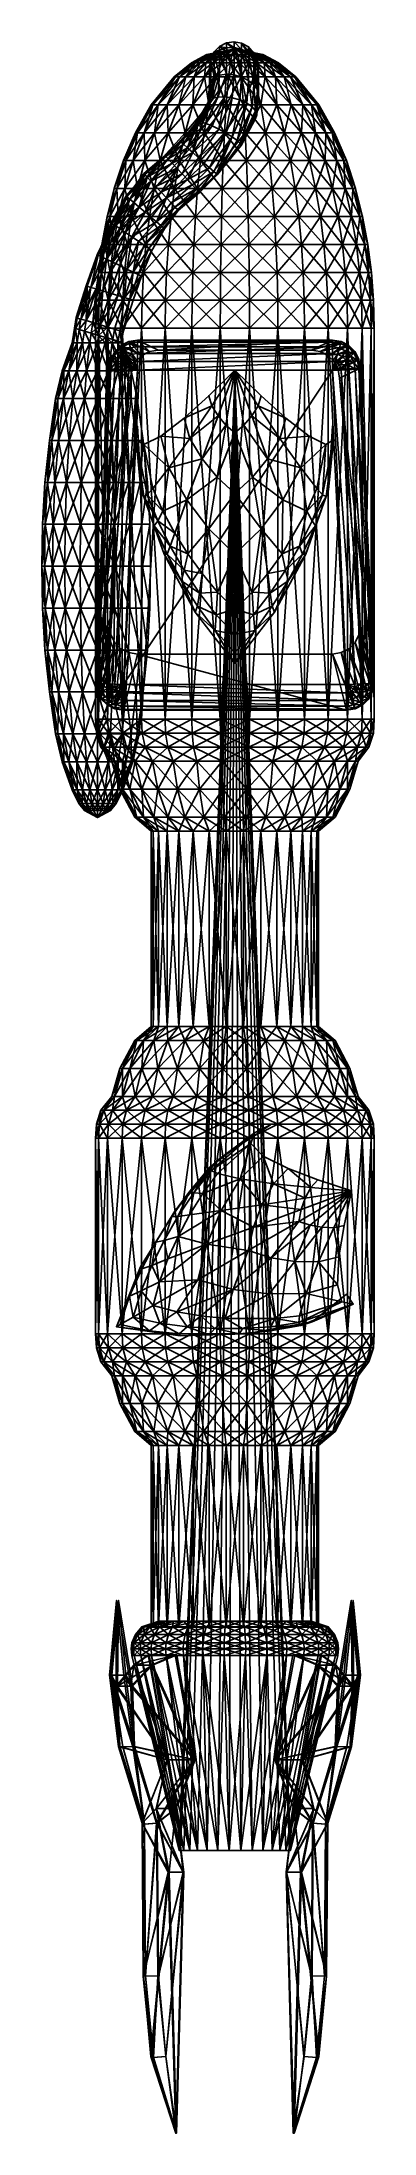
# Model space of a CAD drawing. Extents: x -6.9 to 5, y -21.1 to 53.8.
import ezdxf

# ---------------------------------------------------------------- set-up
doc = ezdxf.new("R2010")
doc.units = 0
doc.header["$MEASUREMENT"] = 0
doc.layers.add('DEFAULT', color=7, linetype='CONTINUOUS')

msp = doc.modelspace()

# ---------------------------------------------------------------- linework, layer by layer
at = {"layer": 'DEFAULT'}
for points in [[(-1.527321, 53, 0.324642), (-1.001469, 53.299999, -0.000001), (-1.56144, 53, -0.000001)], [(-0.979584, 53.299999, -0.208218), (-1.56144, 53, 0.000001), (-1.001469, 53.299999, 0.000001)], [(-1.56144, 53, 0.000001), (-0.979584, 53.299999, -0.208218), (-1.527321, 53, -0.324642)], [(-1.426449, 53, 0.635096), (-0.979584, 53.299999, 0.208216), (-1.527321, 53, 0.324641)], [(-1.001469, 53.299999, -0.000001), (-1.527321, 53, 0.324642), (-0.979584, 53.299999, 0.208218)], [(-0.914886, 53.299999, -0.407334), (-1.527321, 53, -0.324641), (-0.979584, 53.299999, -0.208216)], [(-1.527321, 53, -0.324641), (-0.914886, 53.299999, -0.407334), (-1.426449, 53, -0.635096)], [(-1.263233, 53, 0.917793), (-0.914886, 53.299999, 0.407332), (-1.426449, 53, 0.635095)], [(-0.979584, 53.299999, 0.208216), (-1.426449, 53, 0.635096), (-0.914886, 53.299999, 0.407334)], [(-0.810204, 53.299999, -0.588648), (-1.426449, 53, -0.635095), (-0.914886, 53.299999, -0.407332)], [(-1.426449, 53, -0.635095), (-0.810204, 53.299999, -0.588648), (-1.263233, 53, -0.917793)], [(-1.044807, 53, 1.160377), (-0.810204, 53.299999, 0.588647), (-1.263233, 53, 0.917792)], [(-0.914886, 53.299999, 0.407332), (-1.263233, 53, 0.917793), (-0.810204, 53.299999, 0.588648)], [(-0.670113, 53.299999, -0.744236), (-1.263233, 53, -0.917792), (-0.810204, 53.299999, -0.588647)], [(-1.263233, 53, -0.917792), (-0.670113, 53.299999, -0.744236), (-1.044807, 53, -1.160377)], [(-0.78072, 53, 1.352248), (-0.670113, 53.299999, 0.744234), (-1.044807, 53, 1.160377)], [(-0.810204, 53.299999, 0.588647), (-1.044807, 53, 1.160377), (-0.670113, 53.299999, 0.744236)], [(-0.500732, 53.299999, -0.867297), (-1.044807, 53, -1.160377), (-0.670113, 53.299999, -0.744234)], [(-1.044807, 53, -1.160377), (-0.500732, 53.299999, -0.867297), (-0.78072, 53, -1.352248)], [(-0.979584, 53.299999, 0.208218), (0, 53.5), (-1.001469, 53.299999, -0.000001)], [(-1.001469, 53.299999, 0.000001), (0, 53.5), (-0.979584, 53.299999, -0.208218)], [(-0.914886, 53.299999, 0.407334), (0, 53.5), (-0.979584, 53.299999, 0.208216)], [(-0.979584, 53.299999, -0.208216), (0, 53.5), (-0.914886, 53.299999, -0.407334)], [(-0.810204, 53.299999, 0.588648), (0, 53.5), (-0.914886, 53.299999, 0.407332)], [(-0.914886, 53.299999, -0.407332), (0, 53.5), (-0.810204, 53.299999, -0.588648)], [(-0.866989, 53.141235, -0.483678), (-0.741982, 53.391418, -0.52691), (-0.741982, 53.29808, -1.136652)], [(-0.741982, 53.07851, 0.28397), (-0.741982, 53.391418, -0.52691), (-0.866989, 53.141235, -0.483678)], [(-0.741982, 53.07851, 0.21603), (-0.866989, 53.141235, 0.983678), (-0.741982, 53.391418, 1.02691)], [(-0.866989, 53.141235, 0.983678), (-0.741982, 53.29808, 1.636652), (-0.741982, 53.391418, 1.02691)], [(-0.741982, 53.29808, -1.136652), (-0.866989, 53.08868, -0.993089), (-0.866989, 53.141235, -0.483678)], [(-0.741982, 52.484631, -2.300672), (-0.866989, 53.08868, -0.993089), (-0.741982, 53.29808, -1.136652)], [(-0.741982, 52.484631, 2.800672), (-0.741982, 53.29808, 1.636652), (-0.866989, 53.08868, 1.493089)], [(-0.741982, 53.29808, 1.636652), (-0.866989, 53.141235, 0.983678), (-0.866989, 53.08868, 1.493089)], [(-0.670113, 53.299999, 0.744236), (0, 53.5), (-0.810204, 53.299999, 0.588647)], [(-0.810204, 53.299999, -0.588647), (0, 53.5), (-0.670113, 53.299999, -0.744236)], [(-0.48251, 53, 1.485019), (-0.500736, 53.299999, 0.867295), (-0.78072, 53, 1.352247)], [(-0.670113, 53.299999, 0.744234), (-0.78072, 53, 1.352248), (-0.500732, 53.299999, 0.867297)], [(-0.309471, 53.299999, -0.952452), (-0.78072, 53, -1.352247), (-0.500736, 53.299999, -0.867295)], [(-0.78072, 53, -1.352247), (-0.309471, 53.299999, -0.952452), (-0.48251, 53, -1.485019)], [(-0.741982, 53.391418, -0.52691), (-0.547279, 53.272827, 0.350438), (-0.547279, 53.588737, -0.583843)], [(-0.741982, 53.391418, -0.52691), (-0.547279, 53.588737, -0.583843), (-0.547279, 53.453724, -1.270637)], [(-0.741982, 53.391418, 1.02691), (-0.547279, 53.453724, 1.770637), (-0.547279, 53.588737, 1.083843)], [(-0.741982, 53.391418, 1.02691), (-0.547279, 53.588737, 1.083843), (-0.547279, 53.272827, 0.149562)], [(-0.547279, 52.565979, -2.489244), (-0.741982, 53.29808, -1.136652), (-0.547279, 53.453724, -1.270637)], [(-0.547279, 53.453724, -1.270637), (-0.741982, 53.29808, -1.136652), (-0.741982, 53.391418, -0.52691)], [(-0.547279, 53.453724, 1.770637), (-0.741982, 53.391418, 1.02691), (-0.741982, 53.29808, 1.636652)], [(-0.547279, 52.565979, 2.989244), (-0.547279, 53.453724, 1.770637), (-0.741982, 53.29808, 1.636652)], [(-0.547279, 53.272827, 0.350438), (-0.741982, 53.391418, -0.52691), (-0.741982, 53.07851, 0.28397)], [(-0.547279, 53.272827, 0.149562), (-0.741982, 53.07851, 0.21603), (-0.741982, 53.391418, 1.02691)], [(-0.741982, 53.29808, -1.136652), (-0.547279, 52.565979, -2.489244), (-0.741982, 52.484631, -2.300672)], [(-0.741982, 53.29808, 1.636652), (-0.741982, 52.484631, 2.800672), (-0.547279, 52.565979, 2.989244)], [(-0.500732, 53.299999, 0.867297), (0, 53.5), (-0.670113, 53.299999, 0.744234)], [(-0.670113, 53.299999, -0.744234), (0, 53.5), (-0.500732, 53.299999, -0.867297)], [(-0.301941, 53.412663, 0.368872), (-0.301941, 53.713882, -0.648902), (-0.547279, 53.588737, -0.583843)], [(-0.547279, 53.588737, -0.583843), (-0.301941, 53.713882, -0.648902), (-0.301941, 53.540371, -1.381931)], [(-0.547279, 53.588737, 1.083843), (-0.301941, 53.540371, 1.881931), (-0.301941, 53.713882, 1.148902)], [(-0.301941, 53.412663, 0.131128), (-0.547279, 53.588737, 1.083843), (-0.301941, 53.713882, 1.148902)], [(-0.547279, 53.588737, -0.583843), (-0.547279, 53.272827, 0.350438), (-0.301941, 53.412663, 0.368872)], [(-0.301941, 53.540371, -1.381931), (-0.547279, 53.453724, -1.270637), (-0.547279, 53.588737, -0.583843)], [(-0.301941, 53.540371, 1.881931), (-0.547279, 53.588737, 1.083843), (-0.547279, 53.453724, 1.770637)], [(-0.547279, 53.588737, 1.083843), (-0.301941, 53.412663, 0.131128), (-0.547279, 53.272827, 0.149562)], [(-0.547279, 53.453724, -1.270637), (-0.301941, 53.540371, -1.381931), (-0.301941, 52.595211, -2.627227)], [(-0.547279, 53.453724, 1.770637), (-0.301941, 52.595211, 3.127227), (-0.301941, 53.540371, 1.881931)], [(-0.547279, 52.565979, -2.489244), (-0.547279, 53.453724, -1.270637), (-0.301941, 52.595211, -2.627227)], [(-0.547279, 52.565979, 2.989244), (-0.301941, 52.595211, 3.127227), (-0.547279, 53.453724, 1.770637)], [(-0.309471, 53.299999, 0.952452), (0, 53.5), (-0.500736, 53.299999, 0.867295)], [(-0.500736, 53.299999, -0.867295), (0, 53.5), (-0.309471, 53.299999, -0.952452)], [(-0.500736, 53.299999, 0.867295), (-0.48251, 53, 1.485019), (-0.309471, 53.299999, 0.952452)], [(-0.163216, 53, 1.552888), (-0.309471, 53.299999, 0.952451), (-0.482513, 53, 1.485019)], [(-0.104679, 53.299999, -0.995981), (-0.482513, 53, -1.485019), (-0.309471, 53.299999, -0.952451)], [(-0.482513, 53, -1.485019), (-0.104679, 53.299999, -0.995981), (-0.163216, 53, -1.552888)], [(-0.104679, 53.299999, 0.995981), (0, 53.5), (-0.309471, 53.299999, 0.952451)], [(-0.309471, 53.299999, -0.952451), (0, 53.5), (-0.104679, 53.299999, -0.995981)], [(-0.309471, 53.299999, 0.952451), (-0.163216, 53, 1.552888), (-0.104679, 53.299999, 0.995981)], [(-0.029976, 53.484333, 0.337468), (-0.029976, 53.754604, -0.715719), (-0.301941, 53.713882, -0.648902)], [(-0.029976, 53.549541, -1.459638), (-0.301941, 53.713882, -0.648902), (-0.029976, 53.754604, -0.715719)], [(-0.029976, 53.549541, 1.959638), (-0.029976, 53.754604, 1.215719), (-0.301941, 53.713882, 1.148902)], [(-0.029976, 53.484333, 0.162532), (-0.301941, 53.713882, 1.148902), (-0.029976, 53.754604, 1.215719)], [(-0.301941, 53.713882, -0.648902), (-0.301941, 53.412663, 0.368872), (-0.029976, 53.484333, 0.337468)], [(-0.301941, 53.713882, -0.648902), (-0.029976, 53.549541, -1.459638), (-0.301941, 53.540371, -1.381931)], [(-0.301941, 53.713882, 1.148902), (-0.301941, 53.540371, 1.881931), (-0.029976, 53.549541, 1.959638)], [(-0.301941, 53.713882, 1.148902), (-0.029976, 53.484333, 0.162532), (-0.301941, 53.412663, 0.131128)], [(-0.301941, 53.540371, -1.381931), (-0.029976, 53.549541, -1.459638), (-0.029976, 52.569462, -2.701118)], [(-0.301941, 53.540371, 1.881931), (-0.029976, 52.569462, 3.201118), (-0.029976, 53.549541, 1.959638)], [(-0.301941, 52.595211, -2.627227), (-0.301941, 53.540371, -1.381931), (-0.029976, 52.569462, -2.701118)], [(-0.301941, 52.595211, 3.127227), (-0.029976, 52.569462, 3.201118), (-0.301941, 53.540371, 1.881931)], [(0.163216, 53, 1.552887), (-0.104683, 53.299999, 0.995981), (-0.163216, 53, 1.552887)], [(0.104683, 53.299999, -0.995981), (-0.163216, 53, -1.552887), (-0.104683, 53.299999, -0.995981)], [(-0.163216, 53, -1.552887), (0.104683, 53.299999, -0.995981), (0.163216, 53, -1.552887)], [(0.104683, 53.299999, 0.995981), (0, 53.5), (-0.104683, 53.299999, 0.995981)], [(-0.104683, 53.299999, -0.995981), (0, 53.5), (0.104683, 53.299999, -0.995981)], [(-0.104683, 53.299999, 0.995981), (0.163216, 53, 1.552887), (0.104683, 53.299999, 0.995981)], [(0.241985, 53.480816, 0.259299), (0.241985, 53.706913, -0.777753), (-0.029976, 53.754604, -0.715719)], [(-0.029976, 53.754604, -0.715719), (-0.029976, 53.484333, 0.337468), (0.241985, 53.480816, 0.259299)], [(0.241985, 53.480339, -1.496154), (-0.029976, 53.549541, -1.459638), (-0.029976, 53.754604, -0.715719)], [(-0.029976, 53.754604, -0.715719), (0.241985, 53.706913, -0.777753), (0.241985, 53.480339, -1.496154)], [(-0.029976, 53.754604, 1.215719), (0.241985, 53.480339, 1.996154), (0.241985, 53.706913, 1.277753)], [(0.241985, 53.480339, 1.996154), (-0.029976, 53.754604, 1.215719), (-0.029976, 53.549541, 1.959638)], [(-0.029976, 53.754604, 1.215719), (0.241985, 53.480816, 0.240701), (-0.029976, 53.484333, 0.162532)], [(0.241985, 53.480816, 0.240701), (-0.029976, 53.754604, 1.215719), (0.241985, 53.706913, 1.277753)], [(0.241985, 52.491257, -2.703681), (-0.029976, 52.569462, -2.701118), (-0.029976, 53.549541, -1.459638)], [(0.241985, 53.480339, -1.496154), (0.241985, 52.491257, -2.703681), (-0.029976, 53.549541, -1.459638)], [(0.241985, 53.480339, 1.996154), (-0.029976, 53.549541, 1.959638), (0.241985, 52.491257, 3.203681)], [(0.241985, 52.491257, 3.203681), (-0.029976, 53.549541, 1.959638), (-0.029976, 52.569462, 3.201118)], [(0.104679, 53.299999, -0.995981), (0, 53.5), (0.309471, 53.299999, -0.952451)], [(0.309471, 53.299999, -0.952452), (0, 53.5), (0.500736, 53.299999, -0.867295)], [(0.500732, 53.299999, -0.867297), (0, 53.5), (0.670113, 53.299999, -0.744234)], [(0.670113, 53.299999, -0.744236), (0, 53.5), (0.810204, 53.299999, -0.588647)], [(0.810204, 53.299999, -0.588648), (0, 53.5), (0.914886, 53.299999, -0.407332)], [(0.914886, 53.299999, -0.407334), (0, 53.5), (0.979584, 53.299999, -0.208216)], [(0.979584, 53.299999, -0.208218), (0, 53.5), (1.001469, 53.299999, 0.000001)], [(1.001469, 53.299999, -0.000001), (0, 53.5), (0.979584, 53.299999, 0.208218)], [(0.979584, 53.299999, 0.208216), (0, 53.5), (0.914886, 53.299999, 0.407334)], [(0.914886, 53.299999, 0.407332), (0, 53.5), (0.810204, 53.299999, 0.588648)], [(0.810204, 53.299999, 0.588647), (0, 53.5), (0.670113, 53.299999, 0.744236)], [(0.670113, 53.299999, 0.744234), (0, 53.5), (0.500732, 53.299999, 0.867297)], [(0.500736, 53.299999, 0.867295), (0, 53.5), (0.309471, 53.299999, 0.952452)], [(0.309471, 53.299999, 0.952451), (0, 53.5), (0.104679, 53.299999, 0.995981)], [(0.309471, 53.299999, -0.952451), (0.163216, 53, -1.552888), (0.104679, 53.299999, -0.995981)], [(0.104679, 53.299999, 0.995981), (0.482513, 53, 1.485019), (0.309471, 53.299999, 0.952451)], [(0.482513, 53, 1.485019), (0.104679, 53.299999, 0.995981), (0.163216, 53, 1.552888)], [(0.163216, 53, -1.552888), (0.309471, 53.299999, -0.952451), (0.482513, 53, -1.485019)], [(0.487328, 53.575481, -0.828933), (0.241985, 53.706913, -0.777753), (0.487328, 53.402466, 0.142018)], [(0.241985, 53.706913, -0.777753), (0.241985, 53.480816, 0.259299), (0.487328, 53.402466, 0.142018)], [(0.487328, 53.339531, -1.487905), (0.241985, 53.480339, -1.496154), (0.241985, 53.706913, -0.777753)], [(0.487328, 53.575481, -0.828933), (0.487328, 53.339531, -1.487905), (0.241985, 53.706913, -0.777753)], [(0.487328, 53.575481, 1.328933), (0.241985, 53.706913, 1.277753), (0.487328, 53.339531, 1.987905)], [(0.487328, 53.339531, 1.987905), (0.241985, 53.706913, 1.277753), (0.241985, 53.480339, 1.996154)], [(0.241985, 53.706913, 1.277753), (0.487328, 53.402466, 0.357982), (0.241985, 53.480816, 0.240701)], [(0.487328, 53.575481, 1.328933), (0.487328, 53.402466, 0.357982), (0.241985, 53.706913, 1.277753)], [(0.487328, 52.368248, -2.634666), (0.241985, 53.480339, -1.496154), (0.487328, 53.339531, -1.487905)], [(0.241985, 52.491257, -2.703681), (0.241985, 53.480339, -1.496154), (0.487328, 52.368248, -2.634666)], [(0.241985, 52.491257, 3.203681), (0.487328, 52.368248, 3.134666), (0.241985, 53.480339, 1.996154)], [(0.487328, 52.368248, 3.134666), (0.487328, 53.339531, 1.987905), (0.241985, 53.480339, 1.996154)], [(0.500736, 53.299999, -0.867295), (0.48251, 53, -1.485019), (0.309471, 53.299999, -0.952452)], [(0.309471, 53.299999, 0.952452), (0.78072, 53, 1.352247), (0.500736, 53.299999, 0.867295)], [(0.78072, 53, 1.352247), (0.309471, 53.299999, 0.952452), (0.48251, 53, 1.485019)], [(0.48251, 53, -1.485019), (0.500736, 53.299999, -0.867295), (0.78072, 53, -1.352247)], [(0.68203, 53.373169, -0.86425), (0.487328, 53.575481, -0.828933), (0.68203, 53.256943, -0.002895)], [(0.68203, 53.256943, -0.002895), (0.487328, 53.575481, -0.828933), (0.487328, 53.402466, 0.142018)], [(0.487328, 53.575481, -0.828933), (0.68203, 53.373169, -0.86425), (0.68203, 53.140911, -1.435695)], [(0.487328, 53.339531, -1.487905), (0.487328, 53.575481, -0.828933), (0.68203, 53.140911, -1.435695)], [(0.487328, 53.339531, 1.987905), (0.68203, 53.140911, 1.935695), (0.487328, 53.575481, 1.328933)], [(0.487328, 53.575481, 1.328933), (0.68203, 53.140911, 1.935695), (0.68203, 53.373169, 1.36425)], [(0.68203, 53.256943, 0.502895), (0.487328, 53.402466, 0.357982), (0.487328, 53.575481, 1.328933)], [(0.68203, 53.373169, 1.36425), (0.68203, 53.256943, 0.502895), (0.487328, 53.575481, 1.328933)], [(0.487328, 52.368248, -2.634666), (0.487328, 53.339531, -1.487905), (0.68203, 52.212479, -2.500829)], [(0.487328, 53.339531, -1.487905), (0.68203, 53.140911, -1.435695), (0.68203, 52.212479, -2.500829)], [(0.487328, 53.339531, 1.987905), (0.68203, 52.212479, 3.000829), (0.68203, 53.140911, 1.935695)], [(0.487328, 52.368248, 3.134666), (0.68203, 52.212479, 3.000829), (0.487328, 53.339531, 1.987905)], [(0.670113, 53.299999, -0.744234), (0.78072, 53, -1.352248), (0.500732, 53.299999, -0.867297)], [(0.500732, 53.299999, 0.867297), (1.044807, 53, 1.160377), (0.670113, 53.299999, 0.744234)], [(1.044807, 53, 1.160377), (0.500732, 53.299999, 0.867297), (0.78072, 53, 1.352248)], [(0.78072, 53, -1.352248), (0.670113, 53.299999, -0.744234), (1.044807, 53, -1.160377)], [(0.810204, 53.299999, -0.588647), (1.044807, 53, -1.160377), (0.670113, 53.299999, -0.744236)], [(0.670113, 53.299999, 0.744236), (1.263233, 53, 0.917792), (0.810204, 53.299999, 0.588647)], [(1.263233, 53, 0.917792), (0.670113, 53.299999, 0.744236), (1.044807, 53, 1.160377)], [(0.68203, 53.140911, -1.435695), (0.68203, 53.373169, -0.86425), (0.807037, 52.903912, -1.344636)], [(0.807037, 53.119785, -0.880243), (0.68203, 53.373169, -0.86425), (0.807037, 53.058495, -0.161256)], [(0.807037, 53.058495, -0.161256), (0.68203, 53.373169, -0.86425), (0.68203, 53.256943, -0.002895)], [(0.68203, 53.373169, -0.86425), (0.807037, 53.119785, -0.880243), (0.807037, 52.903912, -1.344636)], [(0.68203, 53.373169, 1.36425), (0.807037, 52.903912, 1.844636), (0.807037, 53.119785, 1.380243)], [(0.807037, 53.058495, 0.661256), (0.68203, 53.256943, 0.502895), (0.68203, 53.373169, 1.36425)], [(0.807037, 53.119785, 1.380243), (0.807037, 53.058495, 0.661256), (0.68203, 53.373169, 1.36425)], [(0.68203, 53.140911, 1.935695), (0.807037, 52.903912, 1.844636), (0.68203, 53.373169, 1.36425)], [(1.044807, 53, -1.160377), (0.810204, 53.299999, -0.588647), (1.263233, 53, -0.917792)], [(0.914886, 53.299999, -0.407332), (1.263233, 53, -0.917793), (0.810204, 53.299999, -0.588648)], [(0.810204, 53.299999, 0.588648), (1.426449, 53, 0.635095), (0.914886, 53.299999, 0.407332)], [(1.426449, 53, 0.635095), (0.810204, 53.299999, 0.588648), (1.263233, 53, 0.917793)], [(1.263233, 53, -0.917793), (0.914886, 53.299999, -0.407332), (1.426449, 53, -0.635095)], [(0.979584, 53.299999, -0.208216), (1.426449, 53, -0.635096), (0.914886, 53.299999, -0.407334)], [(0.914886, 53.299999, 0.407334), (1.527321, 53, 0.324641), (0.979584, 53.299999, 0.208216)], [(1.527321, 53, 0.324641), (0.914886, 53.299999, 0.407334), (1.426449, 53, 0.635096)], [(1.426449, 53, -0.635096), (0.979584, 53.299999, -0.208216), (1.527321, 53, -0.324641)], [(1.001469, 53.299999, 0.000001), (1.527321, 53, -0.324642), (0.979584, 53.299999, -0.208218)], [(0.979584, 53.299999, 0.208218), (1.56144, 53, -0.000001), (1.001469, 53.299999, -0.000001)], [(1.56144, 53, -0.000001), (0.979584, 53.299999, 0.208218), (1.527321, 53, 0.324642)], [(1.527321, 53, -0.324642), (1.001469, 53.299999, 0.000001), (1.56144, 53, 0.000001)], [(-2.942413, 51.5, 0.62543), (-2.180717, 52.5), (-3.008148, 51.5, -0.000001)], [(-2.133064, 52.5, -0.453397), (-3.008148, 51.5, 0.000001), (-2.180717, 52.5)], [(-3.008148, 51.5, 0.000001), (-2.133064, 52.5, -0.453397), (-2.942413, 51.5, -0.62543)], [(-2.748081, 51.5, 1.223525), (-2.133064, 52.5, 0.453396), (-2.942413, 51.5, 0.625429)], [(-2.180717, 52.5), (-2.942413, 51.5, 0.62543), (-2.133064, 52.5, 0.453397)], [(-1.992184, 52.5, -0.886978), (-2.942413, 51.5, -0.625429), (-2.133064, 52.5, -0.453396)], [(-2.942413, 51.5, -0.625429), (-1.992184, 52.5, -0.886978), (-2.748081, 51.5, -1.223525)], [(-2.433643, 51.5, 1.768146), (-1.992184, 52.5, 0.886977), (-2.748081, 51.5, 1.223524)], [(-2.133064, 52.5, 0.453396), (-2.748081, 51.5, 1.223525), (-1.992184, 52.5, 0.886978)], [(-1.764236, 52.5, -1.281794), (-2.748081, 51.5, -1.223524), (-1.992184, 52.5, -0.886977)], [(-2.748081, 51.5, -1.223524), (-1.764236, 52.5, -1.281794), (-2.433643, 51.5, -1.768146)], [(-2.012844, 51.5, 2.235491), (-1.764236, 52.5, 1.281793), (-2.433643, 51.5, 1.768145)], [(-1.992184, 52.5, 0.886977), (-2.433643, 51.5, 1.768146), (-1.764236, 52.5, 1.281794)], [(-1.459183, 52.5, -1.620589), (-2.433643, 51.5, -1.768145), (-1.764236, 52.5, -1.281793)], [(-2.433643, 51.5, -1.768145), (-1.459183, 52.5, -1.620589), (-2.012844, 51.5, -2.235491)], [(-2.133064, 52.5, 0.453397), (-1.56144, 53, -0.000001), (-2.180717, 52.5)], [(-1.527321, 53, -0.324642), (-2.180717, 52.5), (-1.56144, 53, 0.000001)], [(-2.180717, 52.5), (-1.527321, 53, -0.324642), (-2.133064, 52.5, -0.453397)], [(-1.992184, 52.5, 0.886978), (-1.527321, 53, 0.324641), (-2.133064, 52.5, 0.453396)], [(-1.56144, 53, -0.000001), (-2.133064, 52.5, 0.453397), (-1.527321, 53, 0.324642)], [(-1.426449, 53, -0.635096), (-2.133064, 52.5, -0.453396), (-1.527321, 53, -0.324641)], [(-2.133064, 52.5, -0.453396), (-1.426449, 53, -0.635096), (-1.992184, 52.5, -0.886978)], [(-1.504074, 51.5, 2.605134), (-1.459187, 52.5, 1.620589), (-2.012844, 51.5, 2.23549)], [(-1.764236, 52.5, 1.281793), (-2.012844, 51.5, 2.235491), (-1.459183, 52.5, 1.620589)], [(-1.090359, 52.5, -1.888557), (-2.012844, 51.5, -2.23549), (-1.459187, 52.5, -1.620589)], [(-2.012844, 51.5, -2.23549), (-1.090359, 52.5, -1.888557), (-1.504074, 51.5, -2.605134)], [(-1.764236, 52.5, 1.281794), (-1.426449, 53, 0.635095), (-1.992184, 52.5, 0.886977)], [(-1.527321, 53, 0.324641), (-1.992184, 52.5, 0.886978), (-1.426449, 53, 0.635096)], [(-1.263233, 53, -0.917793), (-1.992184, 52.5, -0.886977), (-1.426449, 53, -0.635095)], [(-1.992184, 52.5, -0.886977), (-1.263233, 53, -0.917793), (-1.764236, 52.5, -1.281794)], [(-1.459183, 52.5, 1.620589), (-1.263233, 53, 0.917792), (-1.764236, 52.5, 1.281793)], [(-1.426449, 53, 0.635095), (-1.764236, 52.5, 1.281794), (-1.263233, 53, 0.917793)], [(-1.044807, 53, -1.160377), (-1.764236, 52.5, -1.281793), (-1.263233, 53, -0.917792)], [(-1.764236, 52.5, -1.281793), (-1.044807, 53, -1.160377), (-1.459183, 52.5, -1.620589)], [(-0.929569, 51.5, 2.86092), (-1.090359, 52.5, 1.888556), (-1.504074, 51.5, 2.605133)], [(-1.459187, 52.5, 1.620589), (-1.504074, 51.5, 2.605134), (-1.090359, 52.5, 1.888557)], [(-0.673878, 52.5, -2.073985), (-1.504074, 51.5, -2.605133), (-1.090359, 52.5, -1.888556)], [(-1.504074, 51.5, -2.605133), (-0.673878, 52.5, -2.073985), (-0.929569, 51.5, -2.86092)], [(-1.090359, 52.5, 1.888557), (-1.044807, 53, 1.160377), (-1.459187, 52.5, 1.620589)], [(-0.78072, 53, -1.352248), (-1.459187, 52.5, -1.620589), (-1.044807, 53, -1.160377)], [(-1.459187, 52.5, -1.620589), (-0.78072, 53, -1.352248), (-1.090359, 52.5, -1.888557)], [(-1.263233, 53, 0.917792), (-1.459183, 52.5, 1.620589), (-1.044807, 53, 1.160377)], [(-0.673878, 52.5, 2.073985), (-0.78072, 53, 1.352247), (-1.090359, 52.5, 1.888556)], [(-1.044807, 53, 1.160377), (-1.090359, 52.5, 1.888557), (-0.78072, 53, 1.352248)], [(-0.48251, 53, -1.485019), (-1.090359, 52.5, -1.888556), (-0.78072, 53, -1.352247)], [(-1.090359, 52.5, -1.888556), (-0.48251, 53, -1.485019), (-0.673878, 52.5, -2.073985)], [(-1.090359, 52.5, 1.888556), (-0.929569, 51.5, 2.86092), (-0.673878, 52.5, 2.073985)], [(-0.973198, 51.502781, -2.456916), (-0.741982, 52.484631, -2.300672), (-0.930122, 51.627129, -2.707452)], [(-0.741982, 52.484631, -2.300672), (-0.973198, 51.502781, -2.456916), (-0.866989, 52.359131, -2.079971)], [(-0.741982, 52.484631, 2.800672), (-0.866989, 52.359131, 2.579971), (-0.973198, 51.502781, 2.956916)], [(-0.973198, 51.502781, 2.956916), (-0.930122, 51.627129, 3.207452), (-0.741982, 52.484631, 2.800672)], [(-0.805115, 51.721344, -2.943212), (-0.930122, 51.627129, -2.707452), (-0.741982, 52.484631, -2.300672)], [(-0.805115, 51.721344, 3.443212), (-0.741982, 52.484631, 2.800672), (-0.930122, 51.627129, 3.207452)], [(-0.314438, 51.5, 2.99167), (-0.673878, 52.5, 2.073985), (-0.929569, 51.5, 2.86092)], [(-0.227947, 52.5, -2.168771), (-0.929569, 51.5, -2.86092), (-0.673878, 52.5, -2.073985)], [(-0.929569, 51.5, -2.86092), (-0.227947, 52.5, -2.168771), (-0.314438, 51.5, -2.99167)], [(-0.910065, 52.862686, -0.458377), (-0.866989, 53.141235, -0.483678), (-0.866989, 53.08868, -0.993089)], [(-0.866989, 52.848736, 0.175974), (-0.866989, 53.141235, -0.483678), (-0.910065, 52.862686, -0.458377)], [(-0.866989, 52.848736, 0.324026), (-0.910065, 52.862686, 0.958377), (-0.866989, 53.141235, 0.983678)], [(-0.910065, 52.862686, 0.958377), (-0.866989, 53.08868, 1.493089), (-0.866989, 53.141235, 0.983678)], [(-0.910065, 52.201759, -1.848747), (-0.866989, 53.08868, -0.993089), (-0.866989, 52.359131, -2.079971)], [(-0.910065, 52.846016, -0.854005), (-0.910065, 52.862686, -0.458377), (-0.866989, 53.08868, -0.993089)], [(-0.910065, 52.846016, -0.854005), (-0.866989, 53.08868, -0.993089), (-0.910065, 52.201759, -1.848747)], [(-0.910065, 52.846016, 1.354005), (-0.910065, 52.201759, 2.348747), (-0.866989, 53.08868, 1.493089)], [(-0.910065, 52.846016, 1.354005), (-0.866989, 53.08868, 1.493089), (-0.910065, 52.862686, 0.958377)], [(-0.910065, 52.201759, 2.348747), (-0.866989, 52.359131, 2.579971), (-0.866989, 53.08868, 1.493089)], [(-0.910065, 52.862686, -0.458377), (-0.910065, 52.605995, 0.037022), (-0.866989, 52.848736, 0.175974)], [(-0.910065, 52.862686, -0.458377), (-0.910065, 52.846016, -0.854005), (-0.866989, 52.593842, -0.733011)], [(-0.866989, 52.593842, -0.733011), (-0.866989, 52.583031, -0.453485), (-0.910065, 52.862686, -0.458377)], [(-0.910065, 52.605995, 0.037022), (-0.910065, 52.862686, -0.458377), (-0.866989, 52.583031, -0.453485)], [(-0.910065, 52.605995, 0.462978), (-0.866989, 52.583031, 0.953485), (-0.910065, 52.862686, 0.958377)], [(-0.866989, 52.593842, 1.233011), (-0.910065, 52.862686, 0.958377), (-0.866989, 52.583031, 0.953485)], [(-0.910065, 52.862686, 0.958377), (-0.866989, 52.593842, 1.233011), (-0.910065, 52.846016, 1.354005)], [(-0.910065, 52.862686, 0.958377), (-0.866989, 52.848736, 0.324026), (-0.910065, 52.605995, 0.462978)], [(-0.910065, 52.201759, -1.848747), (-0.866989, 52.593842, -0.733011), (-0.910065, 52.846016, -0.854005)], [(-0.910065, 52.201759, 2.348747), (-0.910065, 52.846016, 1.354005), (-0.866989, 52.593842, 1.233011)], [(-0.866989, 52.593842, -0.733011), (-0.910065, 52.201759, -1.848747), (-0.866989, 52.027924, -1.629631)], [(-0.866989, 52.593842, 1.233011), (-0.866989, 52.027924, 2.129631), (-0.910065, 52.201759, 2.348747)], [(-0.866989, 53.141235, -0.483678), (-0.866989, 52.848736, 0.175974), (-0.741982, 53.07851, 0.28397)], [(-0.866989, 53.141235, 0.983678), (-0.741982, 53.07851, 0.21603), (-0.866989, 52.848736, 0.324026)], [(-0.866989, 53.08868, -0.993089), (-0.741982, 52.484631, -2.300672), (-0.866989, 52.359131, -2.079971)], [(-0.866989, 53.08868, 1.493089), (-0.866989, 52.359131, 2.579971), (-0.741982, 52.484631, 2.800672)], [(-0.547279, 52.565979, -2.489244), (-0.805115, 51.721344, -2.943212), (-0.741982, 52.484631, -2.300672)], [(-0.610413, 51.776199, -3.14112), (-0.805115, 51.721344, -2.943212), (-0.547279, 52.565979, -2.489244)], [(-0.610413, 51.776199, 3.64112), (-0.547279, 52.565979, 2.989244), (-0.805115, 51.721344, 3.443212)], [(-0.547279, 52.565979, 2.989244), (-0.741982, 52.484631, 2.800672), (-0.805115, 51.721344, 3.443212)], [(-0.78072, 53, 1.352247), (-0.673878, 52.5, 2.073985), (-0.48251, 53, 1.485019)], [(-0.227947, 52.5, 2.168771), (-0.482513, 53, 1.485019), (-0.673878, 52.5, 2.073985)], [(-0.163216, 53, -1.552888), (-0.673878, 52.5, -2.073985), (-0.482513, 53, -1.485019)], [(-0.673878, 52.5, -2.073985), (-0.163216, 53, -1.552888), (-0.227947, 52.5, -2.168771)], [(-0.673878, 52.5, 2.073985), (-0.314438, 51.5, 2.99167), (-0.227947, 52.5, 2.168771)], [(-0.36507, 51.786331, -3.281803), (-0.610413, 51.776199, -3.14112), (-0.301941, 52.595211, -2.627227)], [(-0.547279, 52.565979, -2.489244), (-0.301941, 52.595211, -2.627227), (-0.610413, 51.776199, -3.14112)], [(-0.547279, 52.565979, 2.989244), (-0.610413, 51.776199, 3.64112), (-0.301941, 52.595211, 3.127227)], [(-0.36507, 51.786331, 3.781803), (-0.301941, 52.595211, 3.127227), (-0.610413, 51.776199, 3.64112)], [(-0.482513, 53, 1.485019), (-0.227947, 52.5, 2.168771), (-0.163216, 53, 1.552888)], [(-0.029976, 52.569462, -2.701118), (-0.36507, 51.786331, -3.281803), (-0.301941, 52.595211, -2.627227)], [(-0.029976, 52.569462, 3.201118), (-0.301941, 52.595211, 3.127227), (-0.36507, 51.786331, 3.781803)], [(-0.36507, 51.786331, -3.281803), (-0.029976, 52.569462, -2.701118), (-0.093109, 51.75074, -3.351488)], [(-0.36507, 51.786331, 3.781803), (-0.093109, 51.75074, 3.851488), (-0.029976, 52.569462, 3.201118)], [(0.314438, 51.5, 2.99167), (-0.227947, 52.5, 2.168771), (-0.314438, 51.5, 2.99167)], [(0.227947, 52.5, -2.168771), (-0.314438, 51.5, -2.99167), (-0.227947, 52.5, -2.168771)], [(-0.314438, 51.5, -2.99167), (0.227947, 52.5, -2.168771), (0.314438, 51.5, -2.99167)], [(0.227947, 52.5, 2.168771), (-0.163216, 53, 1.552887), (-0.227947, 52.5, 2.168771)], [(0.163216, 53, -1.552887), (-0.227947, 52.5, -2.168771), (-0.163216, 53, -1.552887)], [(-0.227947, 52.5, -2.168771), (0.163216, 53, -1.552887), (0.227947, 52.5, -2.168771)], [(-0.227947, 52.5, 2.168771), (0.314438, 51.5, 2.99167), (0.227947, 52.5, 2.168771)], [(-0.163216, 53, 1.552887), (0.227947, 52.5, 2.168771), (0.163216, 53, 1.552887)], [(0.178856, 51.672916, -3.343357), (-0.093109, 51.75074, -3.351488), (-0.029976, 52.569462, -2.701118)], [(0.178856, 51.672916, 3.843357), (-0.029976, 52.569462, 3.201118), (-0.093109, 51.75074, 3.851488)], [(-0.029976, 52.569462, -2.701118), (0.241985, 52.491257, -2.703681), (0.178856, 51.672916, -3.343357)], [(-0.029976, 52.569462, 3.201118), (0.178856, 51.672916, 3.843357), (0.241985, 52.491257, 3.203681)], [(0.482513, 53, -1.485019), (0.227947, 52.5, -2.168771), (0.163216, 53, -1.552888)], [(0.163216, 53, 1.552888), (0.673878, 52.5, 2.073985), (0.482513, 53, 1.485019)], [(0.673878, 52.5, 2.073985), (0.163216, 53, 1.552888), (0.227947, 52.5, 2.168771)], [(0.424194, 51.560478, -3.258203), (0.178856, 51.672916, -3.343357), (0.241985, 52.491257, -2.703681)], [(0.424194, 51.560478, 3.758203), (0.241985, 52.491257, 3.203681), (0.178856, 51.672916, 3.843357)], [(0.227947, 52.5, -2.168771), (0.482513, 53, -1.485019), (0.673878, 52.5, -2.073985)], [(0.673878, 52.5, -2.073985), (0.314438, 51.5, -2.99167), (0.227947, 52.5, -2.168771)], [(0.227947, 52.5, 2.168771), (0.929569, 51.5, 2.86092), (0.673878, 52.5, 2.073985)], [(0.929569, 51.5, 2.86092), (0.227947, 52.5, 2.168771), (0.314438, 51.5, 2.99167)], [(0.241985, 52.491257, -2.703681), (0.487328, 52.368248, -2.634666), (0.424194, 51.560478, -3.258203)], [(0.241985, 52.491257, 3.203681), (0.424194, 51.560478, 3.758203), (0.487328, 52.368248, 3.134666)], [(0.314438, 51.5, -2.99167), (0.673878, 52.5, -2.073985), (0.929569, 51.5, -2.86092)], [(0.78072, 53, -1.352247), (0.673878, 52.5, -2.073985), (0.48251, 53, -1.485019)], [(0.48251, 53, 1.485019), (1.090359, 52.5, 1.888556), (0.78072, 53, 1.352247)], [(1.090359, 52.5, 1.888556), (0.48251, 53, 1.485019), (0.673878, 52.5, 2.073985)], [(0.673878, 52.5, -2.073985), (0.78072, 53, -1.352247), (1.090359, 52.5, -1.888556)], [(1.090359, 52.5, -1.888556), (0.929569, 51.5, -2.86092), (0.673878, 52.5, -2.073985)], [(0.673878, 52.5, 2.073985), (1.504074, 51.5, 2.605133), (1.090359, 52.5, 1.888556)], [(1.504074, 51.5, 2.605133), (0.673878, 52.5, 2.073985), (0.929569, 51.5, 2.86092)], [(0.68203, 52.212479, -2.500829), (0.68203, 53.140911, -1.435695), (0.807037, 52.039196, -2.315271)], [(0.68203, 53.140911, -1.435695), (0.807037, 52.903912, -1.344636), (0.807037, 52.039196, -2.315271)], [(0.68203, 53.140911, 1.935695), (0.807037, 52.039196, 2.815271), (0.807037, 52.903912, 1.844636)], [(0.68203, 52.212479, 3.000829), (0.807037, 52.039196, 2.815271), (0.68203, 53.140911, 1.935695)], [(1.044807, 53, -1.160377), (1.090359, 52.5, -1.888557), (0.78072, 53, -1.352248)], [(0.78072, 53, 1.352248), (1.459187, 52.5, 1.620589), (1.044807, 53, 1.160377)], [(1.459187, 52.5, 1.620589), (0.78072, 53, 1.352248), (1.090359, 52.5, 1.888557)], [(0.807037, 52.903912, -1.344636), (0.807037, 53.119785, -0.880243), (0.850113, 52.651741, -1.223644)], [(0.807037, 53.119785, -0.880243), (0.850113, 52.84013, -0.87535), (0.850113, 52.651741, -1.223644)], [(0.850113, 52.84013, -0.87535), (0.807037, 53.119785, -0.880243), (0.850113, 52.82655, -0.317564)], [(0.850113, 52.82655, -0.317564), (0.807037, 53.119785, -0.880243), (0.807037, 53.058495, -0.161256)], [(0.850113, 52.82655, 0.817564), (0.807037, 53.058495, 0.661256), (0.807037, 53.119785, 1.380243)], [(0.850113, 52.84013, 1.37535), (0.850113, 52.82655, 0.817564), (0.807037, 53.119785, 1.380243)], [(0.807037, 53.119785, 1.380243), (0.850113, 52.651741, 1.723644), (0.850113, 52.84013, 1.37535)], [(0.807037, 52.903912, 1.844636), (0.850113, 52.651741, 1.723644), (0.807037, 53.119785, 1.380243)], [(0.850113, 51.86536, -2.096155), (0.807037, 52.039196, -2.315271), (0.807037, 52.903912, -1.344636)], [(0.807037, 52.903912, -1.344636), (0.850113, 52.651741, -1.223644), (0.850113, 51.86536, -2.096155)], [(0.807037, 52.903912, 1.844636), (0.850113, 51.86536, 2.596155), (0.850113, 52.651741, 1.723644)], [(0.850113, 51.86536, 2.596155), (0.807037, 52.903912, 1.844636), (0.807037, 52.039196, 2.815271)], [(0.850113, 52.84013, -0.87535), (0.807037, 52.561581, -0.850049), (0.807037, 52.409073, -1.084558)], [(0.850113, 52.82655, -0.317564), (0.807037, 52.561581, -0.850049), (0.850113, 52.84013, -0.87535)], [(0.850113, 52.651741, -1.223644), (0.850113, 52.84013, -0.87535), (0.807037, 52.409073, -1.084558)], [(0.850113, 52.651741, 1.723644), (0.807037, 52.409073, 1.584558), (0.850113, 52.84013, 1.37535)], [(0.850113, 52.82655, 0.817564), (0.850113, 52.84013, 1.37535), (0.807037, 52.561581, 1.350049)], [(0.850113, 52.84013, 1.37535), (0.807037, 52.409073, 1.584558), (0.807037, 52.561581, 1.350049)], [(0.807037, 52.561581, -0.850049), (0.850113, 52.82655, -0.317564), (0.807037, 52.583809, -0.456516)], [(0.807037, 52.561581, 1.350049), (0.807037, 52.583809, 0.956516), (0.850113, 52.82655, 0.817564)], [(0.850113, 51.86536, -2.096155), (0.850113, 52.651741, -1.223644), (0.807037, 51.707989, -1.864929)], [(0.850113, 52.651741, -1.223644), (0.807037, 52.409073, -1.084558), (0.807037, 51.707989, -1.864929)], [(0.850113, 52.651741, 1.723644), (0.807037, 51.707989, 2.364929), (0.807037, 52.409073, 1.584558)], [(0.850113, 51.86536, 2.596155), (0.807037, 51.707989, 2.364929), (0.850113, 52.651741, 1.723644)], [(0.929569, 51.5, -2.86092), (1.090359, 52.5, -1.888556), (1.504074, 51.5, -2.605133)], [(1.090359, 52.5, -1.888557), (1.044807, 53, -1.160377), (1.459187, 52.5, -1.620589)], [(1.263233, 53, -0.917792), (1.459183, 52.5, -1.620589), (1.044807, 53, -1.160377)], [(1.044807, 53, 1.160377), (1.764236, 52.5, 1.281793), (1.263233, 53, 0.917792)], [(1.764236, 52.5, 1.281793), (1.044807, 53, 1.160377), (1.459183, 52.5, 1.620589)], [(1.459187, 52.5, -1.620589), (1.504074, 51.5, -2.605134), (1.090359, 52.5, -1.888557)], [(1.090359, 52.5, 1.888557), (2.012844, 51.5, 2.23549), (1.459187, 52.5, 1.620589)], [(2.012844, 51.5, 2.23549), (1.090359, 52.5, 1.888557), (1.504074, 51.5, 2.605134)], [(1.459183, 52.5, -1.620589), (1.263233, 53, -0.917792), (1.764236, 52.5, -1.281793)], [(1.426449, 53, -0.635095), (1.764236, 52.5, -1.281794), (1.263233, 53, -0.917793)], [(1.263233, 53, 0.917793), (1.992184, 52.5, 0.886977), (1.426449, 53, 0.635095)], [(1.992184, 52.5, 0.886977), (1.263233, 53, 0.917793), (1.764236, 52.5, 1.281794)], [(1.764236, 52.5, -1.281794), (1.426449, 53, -0.635095), (1.992184, 52.5, -0.886977)], [(1.527321, 53, -0.324641), (1.992184, 52.5, -0.886978), (1.426449, 53, -0.635096)], [(1.426449, 53, 0.635096), (2.133064, 52.5, 0.453396), (1.527321, 53, 0.324641)], [(2.133064, 52.5, 0.453396), (1.426449, 53, 0.635096), (1.992184, 52.5, 0.886978)], [(1.764236, 52.5, -1.281793), (2.012844, 51.5, -2.235491), (1.459183, 52.5, -1.620589)], [(1.459183, 52.5, 1.620589), (2.433643, 51.5, 1.768145), (1.764236, 52.5, 1.281793)], [(2.433643, 51.5, 1.768145), (1.459183, 52.5, 1.620589), (2.012844, 51.5, 2.235491)], [(1.504074, 51.5, -2.605134), (1.459187, 52.5, -1.620589), (2.012844, 51.5, -2.23549)], [(1.992184, 52.5, -0.886978), (1.527321, 53, -0.324641), (2.133064, 52.5, -0.453396)], [(1.56144, 53, 0.000001), (2.133064, 52.5, -0.453397), (1.527321, 53, -0.324642)], [(1.527321, 53, 0.324642), (2.180717, 52.5), (1.56144, 53, -0.000001)], [(2.180717, 52.5), (1.527321, 53, 0.324642), (2.133064, 52.5, 0.453397)], [(2.133064, 52.5, -0.453397), (1.56144, 53, 0.000001), (2.180717, 52.5)], [(2.012844, 51.5, -2.235491), (1.764236, 52.5, -1.281793), (2.433643, 51.5, -1.768145)], [(1.992184, 52.5, -0.886977), (2.433643, 51.5, -1.768146), (1.764236, 52.5, -1.281794)], [(1.764236, 52.5, 1.281794), (2.748081, 51.5, 1.223524), (1.992184, 52.5, 0.886977)], [(2.748081, 51.5, 1.223524), (1.764236, 52.5, 1.281794), (2.433643, 51.5, 1.768146)], [(2.433643, 51.5, -1.768146), (1.992184, 52.5, -0.886977), (2.748081, 51.5, -1.223524)], [(2.133064, 52.5, -0.453396), (2.748081, 51.5, -1.223525), (1.992184, 52.5, -0.886978)], [(1.992184, 52.5, 0.886978), (2.942413, 51.5, 0.625429), (2.133064, 52.5, 0.453396)], [(2.942413, 51.5, 0.625429), (1.992184, 52.5, 0.886978), (2.748081, 51.5, 1.223525)], [(2.748081, 51.5, -1.223525), (2.133064, 52.5, -0.453396), (2.942413, 51.5, -0.625429)], [(2.180717, 52.5), (2.942413, 51.5, -0.62543), (2.133064, 52.5, -0.453397)], [(2.133064, 52.5, 0.453397), (3.008148, 51.5, -0.000001), (2.180717, 52.5)], [(3.008148, 51.5, -0.000001), (2.133064, 52.5, 0.453397), (2.942413, 51.5, 0.62543)], [(2.942413, 51.5, -0.62543), (2.180717, 52.5), (3.008148, 51.5, 0.000001)], [(-0.805115, 51.721344, -2.943212), (-1.374123, 50.87265, -3.134689), (-0.930122, 51.627129, -2.707452)], [(-0.805115, 51.721344, -2.943212), (-1.3349, 50.903248, -3.413278), (-1.374123, 50.87265, -3.134689)], [(-0.805115, 51.721344, 3.443212), (-1.374123, 50.87265, 3.634689), (-1.3349, 50.903248, 3.913278)], [(-0.805115, 51.721344, 3.443212), (-0.930122, 51.627129, 3.207452), (-1.374123, 50.87265, 3.634689)], [(-0.805115, 51.721344, -2.943212), (-1.221069, 50.890472, -3.672055), (-1.3349, 50.903248, -3.413278)], [(-0.805115, 51.721344, 3.443212), (-1.3349, 50.903248, 3.913278), (-1.221069, 50.890472, 4.172055)], [(-0.610413, 51.776199, -3.14112), (-1.043777, 50.835579, -3.885692), (-1.221069, 50.890472, -3.672055)], [(-0.610413, 51.776199, -3.14112), (-1.221069, 50.890472, -3.672055), (-0.805115, 51.721344, -2.943212)], [(-0.610413, 51.776199, 3.64112), (-0.805115, 51.721344, 3.443212), (-1.221069, 50.890472, 4.172055)], [(-0.610413, 51.776199, 3.64112), (-1.221069, 50.890472, 4.172055), (-1.043777, 50.835579, 4.385692)], [(-0.36507, 51.786331, -3.281803), (-1.043777, 50.835579, -3.885692), (-0.610413, 51.776199, -3.14112)], [(-0.820381, 50.743938, -4.033277), (-1.043777, 50.835579, -3.885692), (-0.36507, 51.786331, -3.281803)], [(-0.820381, 50.743938, 4.533277), (-0.36507, 51.786331, 3.781803), (-1.043777, 50.835579, 4.385692)], [(-0.36507, 51.786331, 3.781803), (-0.610413, 51.776199, 3.64112), (-1.043777, 50.835579, 4.385692)], [(-0.866989, 52.359131, -2.079971), (-0.973198, 51.502781, -2.456916), (-0.910065, 52.201759, -1.848747)], [(-0.866989, 52.359131, 2.579971), (-0.910065, 52.201759, 2.348747), (-0.973198, 51.502781, 2.956916)], [(-0.973198, 51.502781, -2.456916), (-0.930122, 51.36047, -2.216131), (-0.910065, 52.201759, -1.848747)], [(-0.973198, 51.502781, 2.956916), (-0.910065, 52.201759, 2.348747), (-0.930122, 51.36047, 2.716131)], [(-0.930122, 51.36047, -2.216131), (-0.866989, 52.027924, -1.629631), (-0.910065, 52.201759, -1.848747)], [(-0.930122, 51.36047, 2.716131), (-0.910065, 52.201759, 2.348747), (-0.866989, 52.027924, 2.129631)], [(-0.572739, 50.624523, -4.100358), (-0.820381, 50.743938, -4.033277), (-0.36507, 51.786331, -3.281803)], [(-0.572739, 50.624523, 4.600358), (-0.36507, 51.786331, 3.781803), (-0.820381, 50.743938, 4.533277)], [(-0.093109, 51.75074, -3.351488), (-0.572739, 50.624523, -4.100358), (-0.36507, 51.786331, -3.281803)], [(-0.093109, 51.75074, 3.851488), (-0.36507, 51.786331, 3.781803), (-0.572739, 50.624523, 4.600358)], [(-0.3251, 50.489021, -4.080375), (-0.572739, 50.624523, -4.100358), (-0.093109, 51.75074, -3.351488)], [(-0.3251, 50.489021, 4.580375), (-0.093109, 51.75074, 3.851488), (-0.572739, 50.624523, 4.600358)], [(0.178856, 51.672916, -3.343357), (-0.3251, 50.489021, -4.080375), (-0.093109, 51.75074, -3.351488)], [(0.178856, 51.672916, 3.843357), (-0.093109, 51.75074, 3.851488), (-0.3251, 50.489021, 4.580375)], [(-0.3251, 50.489021, -4.080375), (0.178856, 51.672916, -3.343357), (-0.1017, 50.350693, -3.975282)], [(-0.3251, 50.489021, 4.580375), (-0.1017, 50.350693, 4.475282), (0.178856, 51.672916, 3.843357)], [(0.424194, 51.560478, -3.258203), (-0.1017, 50.350693, -3.975282), (0.178856, 51.672916, -3.343357)], [(0.424194, 51.560478, 3.758203), (0.178856, 51.672916, 3.843357), (-0.1017, 50.350693, 4.475282)], [(0.6189, 51.424427, -3.104364), (0.424194, 51.560478, -3.258203), (0.487328, 52.368248, -2.634666)], [(0.6189, 51.424427, 3.604364), (0.487328, 52.368248, 3.134666), (0.424194, 51.560478, 3.758203)], [(0.68203, 52.212479, -2.500829), (0.6189, 51.424427, -3.104364), (0.487328, 52.368248, -2.634666)], [(0.68203, 52.212479, 3.000829), (0.487328, 52.368248, 3.134666), (0.6189, 51.424427, 3.604364)], [(0.743904, 51.27808, -2.896896), (0.6189, 51.424427, -3.104364), (0.68203, 52.212479, -2.500829)], [(0.743904, 51.27808, 3.396896), (0.68203, 52.212479, 3.000829), (0.6189, 51.424427, 3.604364)], [(0.68203, 52.212479, -2.500829), (0.807037, 52.039196, -2.315271), (0.743904, 51.27808, -2.896896)], [(0.68203, 52.212479, 3.000829), (0.743904, 51.27808, 3.396896), (0.807037, 52.039196, 2.815271)], [(0.850113, 51.86536, -2.096155), (0.743904, 51.27808, -2.896896), (0.807037, 52.039196, -2.315271)], [(0.850113, 51.86536, 2.596155), (0.807037, 52.039196, 2.815271), (0.743904, 51.27808, 3.396896)], [(0.743904, 51.011421, -2.405574), (0.78698, 51.135769, -2.65611), (0.850113, 51.86536, -2.096155)], [(0.850113, 51.86536, -2.096155), (0.807037, 51.707989, -1.864929), (0.743904, 51.011421, -2.405574)], [(0.78698, 51.135769, -2.65611), (0.743904, 51.27808, -2.896896), (0.850113, 51.86536, -2.096155)], [(0.78698, 51.135769, 3.15611), (0.850113, 51.86536, 2.596155), (0.743904, 51.27808, 3.396896)], [(0.850113, 51.86536, 2.596155), (0.743904, 51.011421, 2.905574), (0.807037, 51.707989, 2.364929)], [(0.743904, 51.011421, 2.905574), (0.850113, 51.86536, 2.596155), (0.78698, 51.135769, 3.15611)], [(-3.491516, 50.5, 0.742144), (-3.008148, 51.5, -0.000001), (-3.569519, 50.5, 0.000001)], [(-2.942413, 51.5, -0.62543), (-3.569519, 50.5, -0.000001), (-3.008148, 51.5, 0.000001)], [(-3.569519, 50.5, -0.000001), (-2.942413, 51.5, -0.62543), (-3.491516, 50.5, -0.742144)], [(-3.260918, 50.5, 1.451853), (-2.942413, 51.5, 0.625429), (-3.491516, 50.5, 0.742146)], [(-3.008148, 51.5, -0.000001), (-3.491516, 50.5, 0.742144), (-2.942413, 51.5, 0.62543)], [(-2.748081, 51.5, -1.223525), (-3.491516, 50.5, -0.742146), (-2.942413, 51.5, -0.625429)], [(-3.491516, 50.5, -0.742146), (-2.748081, 51.5, -1.223525), (-3.260918, 50.5, -1.451853)], [(-2.887802, 50.5, 2.09811), (-2.748081, 51.5, 1.223524), (-3.260918, 50.5, 1.451855)], [(-2.942413, 51.5, 0.625429), (-3.260918, 50.5, 1.451853), (-2.748081, 51.5, 1.223525)], [(-2.433643, 51.5, -1.768146), (-3.260918, 50.5, -1.451855), (-2.748081, 51.5, -1.223524)], [(-3.260918, 50.5, -1.451855), (-2.433643, 51.5, -1.768146), (-2.887802, 50.5, -2.09811)], [(-2.388474, 50.5, 2.652669), (-2.433643, 51.5, 1.768145), (-2.887802, 50.5, 2.098111)], [(-2.748081, 51.5, 1.223524), (-2.887802, 50.5, 2.09811), (-2.433643, 51.5, 1.768146)], [(-2.012844, 51.5, -2.235491), (-2.887802, 50.5, -2.098111), (-2.433643, 51.5, -1.768145)], [(-2.887802, 50.5, -2.098111), (-2.012844, 51.5, -2.235491), (-2.388474, 50.5, -2.652669)], [(-2.433643, 51.5, 1.768145), (-2.388474, 50.5, 2.652669), (-2.012844, 51.5, 2.235491)], [(-1.78476, 50.5, 3.091294), (-2.012844, 51.5, 2.23549), (-2.388474, 50.5, 2.65267)], [(-1.504074, 51.5, -2.605134), (-2.388474, 50.5, -2.65267), (-2.012844, 51.5, -2.23549)], [(-2.388474, 50.5, -2.65267), (-1.504074, 51.5, -2.605134), (-1.78476, 50.5, -3.091294)], [(-2.012844, 51.5, 2.23549), (-1.78476, 50.5, 3.091294), (-1.504074, 51.5, 2.605134)], [(-1.103043, 50.5, 3.394814), (-1.504074, 51.5, 2.605133), (-1.78476, 50.5, 3.091295)], [(-0.929569, 51.5, -2.86092), (-1.78476, 50.5, -3.091295), (-1.504074, 51.5, -2.605133)], [(-1.78476, 50.5, -3.091295), (-0.929569, 51.5, -2.86092), (-1.103043, 50.5, -3.394814)], [(-1.504074, 51.5, 2.605133), (-1.103043, 50.5, 3.394814), (-0.929569, 51.5, 2.86092)], [(-0.930122, 51.627129, -2.707452), (-1.374123, 50.87265, -3.134689), (-0.973198, 51.502781, -2.456916)], [(-0.930122, 51.627129, 3.207452), (-0.973198, 51.502781, 2.956916), (-1.374123, 50.87265, 3.634689)], [(-1.374123, 50.87265, -3.134689), (-1.3349, 50.801682, -2.863559), (-0.973198, 51.502781, -2.456916)], [(-1.374123, 50.87265, 3.634689), (-0.973198, 51.502781, 2.956916), (-1.3349, 50.801682, 3.363559)], [(-1.3349, 50.801682, -2.863559), (-1.221069, 50.697281, -2.62643), (-0.973198, 51.502781, -2.456916)], [(-1.3349, 50.801682, 3.363559), (-0.973198, 51.502781, 2.956916), (-1.221069, 50.697281, 3.12643)], [(-1.221069, 50.697281, -2.62643), (-0.930122, 51.36047, -2.216131), (-0.973198, 51.502781, -2.456916)], [(-1.221069, 50.697281, 3.12643), (-0.973198, 51.502781, 2.956916), (-0.930122, 51.36047, 2.716131)], [(-0.373116, 50.5, 3.549965), (-0.929569, 51.5, 2.86092), (-1.103043, 50.5, 3.394814)], [(-0.314438, 51.5, -2.99167), (-1.103043, 50.5, -3.394814), (-0.929569, 51.5, -2.86092)], [(-1.103043, 50.5, -3.394814), (-0.314438, 51.5, -2.99167), (-0.373116, 50.5, -3.549965)], [(-0.929569, 51.5, 2.86092), (-0.373116, 50.5, 3.549965), (-0.314438, 51.5, 2.99167)], [(0.373116, 50.5, 3.549965), (-0.314438, 51.5, 2.99167), (-0.373116, 50.5, 3.549965)], [(0.314438, 51.5, -2.99167), (-0.373116, 50.5, -3.549965), (-0.314438, 51.5, -2.99167)], [(-0.373116, 50.5, -3.549965), (0.314438, 51.5, -2.99167), (0.373116, 50.5, -3.549965)], [(-0.314438, 51.5, 2.99167), (0.373116, 50.5, 3.549965), (0.314438, 51.5, 2.99167)], [(0.075592, 50.223087, -3.795363), (-0.1017, 50.350693, -3.975282), (0.424194, 51.560478, -3.258203)], [(0.075592, 50.223087, 4.295363), (0.424194, 51.560478, 3.758203), (-0.1017, 50.350693, 4.475282)], [(0.6189, 51.424427, -3.104364), (0.075592, 50.223087, -3.795363), (0.424194, 51.560478, -3.258203)], [(0.6189, 51.424427, 3.604364), (0.424194, 51.560478, 3.758203), (0.075592, 50.223087, 4.295363)], [(0.189419, 50.118687, -3.558234), (0.075592, 50.223087, -3.795363), (0.6189, 51.424427, -3.104364)], [(0.189419, 50.118687, 4.058234), (0.6189, 51.424427, 3.604364), (0.075592, 50.223087, 4.295363)], [(0.743904, 51.27808, -2.896896), (0.189419, 50.118687, -3.558234), (0.6189, 51.424427, -3.104364)], [(0.743904, 51.27808, 3.396896), (0.6189, 51.424427, 3.604364), (0.189419, 50.118687, 4.058234)], [(0.228642, 50.047714, -3.287105), (0.189419, 50.118687, -3.558234), (0.743904, 51.27808, -2.896896)], [(0.228642, 50.047714, 3.787105), (0.743904, 51.27808, 3.396896), (0.189419, 50.118687, 4.058234)], [(0.78698, 51.135769, -2.65611), (0.228642, 50.047714, -3.287105), (0.743904, 51.27808, -2.896896)], [(0.78698, 51.135769, 3.15611), (0.743904, 51.27808, 3.396896), (0.228642, 50.047714, 3.787105)], [(0.228642, 50.047714, -3.287105), (0.78698, 51.135769, -2.65611), (0.743904, 51.011421, -2.405574)], [(0.228642, 50.047714, 3.787105), (0.743904, 51.011421, 2.905574), (0.78698, 51.135769, 3.15611)], [(0.929569, 51.5, -2.86092), (0.373116, 50.5, -3.549965), (0.314438, 51.5, -2.99167)], [(0.314438, 51.5, 2.99167), (1.103043, 50.5, 3.394814), (0.929569, 51.5, 2.86092)], [(1.103043, 50.5, 3.394814), (0.314438, 51.5, 2.99167), (0.373116, 50.5, 3.549965)], [(0.373116, 50.5, -3.549965), (0.929569, 51.5, -2.86092), (1.103043, 50.5, -3.394814)], [(1.504074, 51.5, -2.605133), (1.103043, 50.5, -3.394814), (0.929569, 51.5, -2.86092)], [(0.929569, 51.5, 2.86092), (1.78476, 50.5, 3.091295), (1.504074, 51.5, 2.605133)], [(1.78476, 50.5, 3.091295), (0.929569, 51.5, 2.86092), (1.103043, 50.5, 3.394814)], [(1.103043, 50.5, -3.394814), (1.504074, 51.5, -2.605133), (1.78476, 50.5, -3.091295)], [(2.012844, 51.5, -2.23549), (1.78476, 50.5, -3.091294), (1.504074, 51.5, -2.605134)], [(1.504074, 51.5, 2.605134), (2.388474, 50.5, 2.65267), (2.012844, 51.5, 2.23549)], [(2.388474, 50.5, 2.65267), (1.504074, 51.5, 2.605134), (1.78476, 50.5, 3.091294)], [(1.78476, 50.5, -3.091294), (2.012844, 51.5, -2.23549), (2.388474, 50.5, -2.65267)], [(2.433643, 51.5, -1.768145), (2.388474, 50.5, -2.652669), (2.012844, 51.5, -2.235491)], [(2.012844, 51.5, 2.235491), (2.887802, 50.5, 2.098111), (2.433643, 51.5, 1.768145)], [(2.887802, 50.5, 2.098111), (2.012844, 51.5, 2.235491), (2.388474, 50.5, 2.652669)], [(2.388474, 50.5, -2.652669), (2.433643, 51.5, -1.768145), (2.887802, 50.5, -2.098111)], [(2.748081, 51.5, -1.223524), (2.887802, 50.5, -2.09811), (2.433643, 51.5, -1.768146)], [(2.433643, 51.5, 1.768146), (3.260918, 50.5, 1.451855), (2.748081, 51.5, 1.223524)], [(3.260918, 50.5, 1.451855), (2.433643, 51.5, 1.768146), (2.887802, 50.5, 2.09811)], [(2.887802, 50.5, -2.09811), (2.748081, 51.5, -1.223524), (3.260918, 50.5, -1.451855)], [(2.942413, 51.5, -0.625429), (3.260918, 50.5, -1.451853), (2.748081, 51.5, -1.223525)], [(2.748081, 51.5, 1.223525), (3.491516, 50.5, 0.742146), (2.942413, 51.5, 0.625429)], [(3.491516, 50.5, 0.742146), (2.748081, 51.5, 1.223525), (3.260918, 50.5, 1.451853)], [(3.260918, 50.5, -1.451853), (2.942413, 51.5, -0.625429), (3.491516, 50.5, -0.742146)], [(3.008148, 51.5, 0.000001), (3.491516, 50.5, -0.742144), (2.942413, 51.5, -0.62543)], [(2.942413, 51.5, 0.62543), (3.569519, 50.5, 0.000001), (3.008148, 51.5, -0.000001)], [(3.569519, 50.5, 0.000001), (2.942413, 51.5, 0.62543), (3.491516, 50.5, 0.742144)], [(3.491516, 50.5, -0.742144), (3.008148, 51.5, 0.000001), (3.569519, 50.5, -0.000001)], [(-3.999271, 49.5), (-3.569519, 50.5, -0.000001), (-3.491516, 50.5, -0.742144)], [(-3.491516, 50.5, -0.742144), (-3.911877, 49.5, -0.831495), (-3.999271, 49.5)], [(-3.569519, 50.5, 0.000001), (-3.999271, 49.5), (-3.911877, 49.5, 0.831495)], [(-3.911877, 49.5, -0.831495), (-3.491516, 50.5, -0.742146), (-3.260918, 50.5, -1.451853)], [(-3.260918, 50.5, -1.451853), (-3.653515, 49.5, -1.62665), (-3.911877, 49.5, -0.831495)], [(-3.911877, 49.5, 0.831495), (-3.491516, 50.5, 0.742144), (-3.569519, 50.5, 0.000001)], [(-3.491516, 50.5, 0.742146), (-3.911877, 49.5, 0.831495), (-3.653515, 49.5, 1.62665)], [(-3.653515, 49.5, -1.62665), (-3.260918, 50.5, -1.451855), (-2.887802, 50.5, -2.09811)], [(-2.887802, 50.5, -2.09811), (-3.235477, 49.5, -2.350712), (-3.653515, 49.5, -1.62665)], [(-3.653515, 49.5, 1.62665), (-3.260918, 50.5, 1.451853), (-3.491516, 50.5, 0.742146)], [(-3.260918, 50.5, 1.451855), (-3.653515, 49.5, 1.62665), (-3.235477, 49.5, 2.350712)], [(-3.235477, 49.5, 2.350712), (-2.887802, 50.5, 2.09811), (-3.260918, 50.5, 1.451855)], [(-3.235477, 49.5, -2.350713), (-2.887802, 50.5, -2.098111), (-2.388474, 50.5, -2.652669)], [(-2.388474, 50.5, -2.652669), (-2.676033, 49.5, -2.972037), (-3.235477, 49.5, -2.350713)], [(-2.887802, 50.5, 2.098111), (-3.235477, 49.5, 2.350713), (-2.676033, 49.5, 2.972037)], [(-2.676033, 49.5, 2.972037), (-2.388474, 50.5, 2.652669), (-2.887802, 50.5, 2.098111)], [(-2.676033, 49.5, -2.972038), (-2.388474, 50.5, -2.65267), (-1.78476, 50.5, -3.091294)], [(-1.78476, 50.5, -3.091294), (-1.999634, 49.5, -3.46347), (-2.676033, 49.5, -2.972038)], [(-2.388474, 50.5, 2.65267), (-2.676033, 49.5, 2.972038), (-1.999634, 49.5, 3.46347)], [(-1.978153, 50.20396, -3.760743), (-2.507374, 49.686768, -3.879115), (-1.945198, 50.1744, -3.481233)], [(-2.477177, 49.654392, -4.158626), (-2.507374, 49.686768, -3.879115), (-1.978153, 50.20396, -3.760743)], [(-2.477177, 49.654392, 4.658626), (-1.978153, 50.20396, 4.260743), (-2.507374, 49.686768, 4.379115)], [(-1.978153, 50.20396, 4.260743), (-1.945198, 50.1744, 3.981233), (-2.507374, 49.686768, 4.379115)], [(-2.507374, 49.686768, -3.879115), (-2.477177, 49.654392, -3.599605), (-1.945198, 50.1744, -3.481233)], [(-2.507374, 49.686768, 4.379115), (-1.945198, 50.1744, 3.981233), (-2.477177, 49.654392, 4.099605)], [(-1.945198, 50.1744, -4.040256), (-2.477177, 49.654392, -4.158626), (-1.978153, 50.20396, -3.760743)], [(-1.945198, 50.1744, 4.540256), (-1.978153, 50.20396, 4.260743), (-2.477177, 49.654392, 4.658626)], [(-1.945198, 50.1744, -3.481233), (-2.477177, 49.654392, -3.599605), (-1.849556, 50.088615, -3.229084)], [(-2.389545, 49.56044, -4.410777), (-2.477177, 49.654392, -4.158626), (-1.945198, 50.1744, -4.040256)], [(-2.389545, 49.56044, 4.910777), (-1.945198, 50.1744, 4.540256), (-2.477177, 49.654392, 4.658626)], [(-1.945198, 50.1744, 3.981233), (-1.849556, 50.088615, 3.729084), (-2.477177, 49.654392, 4.099605)], [(-1.849556, 50.088615, -4.292405), (-2.389545, 49.56044, -4.410777), (-1.945198, 50.1744, -4.040256)], [(-1.849556, 50.088615, 4.792405), (-1.945198, 50.1744, 4.540256), (-2.389545, 49.56044, 4.910777)], [(-1.999634, 49.5, 3.46347), (-1.78476, 50.5, 3.091294), (-2.388474, 50.5, 2.65267)], [(-1.999634, 49.5, -3.46347), (-1.78476, 50.5, -3.091295), (-1.103043, 50.5, -3.394814)], [(-1.103043, 50.5, -3.394814), (-1.235844, 49.5, -3.803533), (-1.999634, 49.5, -3.46347)], [(-1.78476, 50.5, 3.091295), (-1.999634, 49.5, 3.46347), (-1.235844, 49.5, 3.803533)], [(-1.978153, 50.20396, -3.760743), (-1.945198, 50.1744, -3.481233), (-1.3349, 50.903248, -3.413278)], [(-1.221069, 50.890472, -3.672055), (-1.978153, 50.20396, -3.760743), (-1.3349, 50.903248, -3.413278)], [(-1.221069, 50.890472, 4.172055), (-1.3349, 50.903248, 3.913278), (-1.978153, 50.20396, 4.260743)], [(-1.978153, 50.20396, 4.260743), (-1.3349, 50.903248, 3.913278), (-1.945198, 50.1744, 3.981233)], [(-1.945198, 50.1744, -4.040256), (-1.978153, 50.20396, -3.760743), (-1.221069, 50.890472, -3.672055)], [(-1.945198, 50.1744, 4.540256), (-1.221069, 50.890472, 4.172055), (-1.978153, 50.20396, 4.260743)], [(-1.3349, 50.903248, -3.413278), (-1.945198, 50.1744, -3.481233), (-1.374123, 50.87265, -3.134689)], [(-1.3349, 50.903248, 3.913278), (-1.374123, 50.87265, 3.634689), (-1.945198, 50.1744, 3.981233)], [(-1.221069, 50.890472, -3.672055), (-1.849556, 50.088615, -4.292405), (-1.945198, 50.1744, -4.040256)], [(-1.221069, 50.890472, 4.172055), (-1.945198, 50.1744, 4.540256), (-1.849556, 50.088615, 4.792405)], [(-1.945198, 50.1744, -3.481233), (-1.849556, 50.088615, -3.229084), (-1.374123, 50.87265, -3.134689)], [(-1.945198, 50.1744, 3.981233), (-1.374123, 50.87265, 3.634689), (-1.849556, 50.088615, 3.729084)], [(-1.043777, 50.835579, -3.885692), (-1.849556, 50.088615, -4.292405), (-1.221069, 50.890472, -3.672055)], [(-1.043777, 50.835579, 4.385692), (-1.221069, 50.890472, 4.172055), (-1.849556, 50.088615, 4.792405)], [(-1.849556, 50.088615, -3.229084), (-1.700592, 49.955002, -3.028976), (-1.374123, 50.87265, -3.134689)], [(-1.849556, 50.088615, 3.729084), (-1.374123, 50.87265, 3.634689), (-1.700592, 49.955002, 3.528976)], [(-1.700592, 49.955002, -4.492513), (-1.849556, 50.088615, -4.292405), (-1.043777, 50.835579, -3.885692)], [(-1.700592, 49.955002, 4.992513), (-1.043777, 50.835579, 4.385692), (-1.849556, 50.088615, 4.792405)], [(-1.235844, 49.5, 3.803533), (-1.103043, 50.5, 3.394814), (-1.78476, 50.5, 3.091295)], [(-1.374123, 50.87265, -3.134689), (-1.700592, 49.955002, -3.028976), (-1.3349, 50.801682, -2.863559)], [(-1.374123, 50.87265, 3.634689), (-1.3349, 50.801682, 3.363559), (-1.700592, 49.955002, 3.528976)], [(-0.820381, 50.743938, -4.033277), (-1.700592, 49.955002, -4.492513), (-1.043777, 50.835579, -3.885692)], [(-0.820381, 50.743938, 4.533277), (-1.043777, 50.835579, 4.385692), (-1.700592, 49.955002, 4.992513)], [(-1.700592, 49.955002, -3.028976), (-1.512886, 49.78664, -2.900499), (-1.3349, 50.801682, -2.863559)], [(-1.700592, 49.955002, 3.528976), (-1.3349, 50.801682, 3.363559), (-1.512886, 49.78664, 3.400499)], [(-1.512886, 49.78664, -4.62099), (-1.700592, 49.955002, -4.492513), (-0.820381, 50.743938, -4.033277)], [(-1.512886, 49.78664, 5.12099), (-0.820381, 50.743938, 4.533277), (-1.700592, 49.955002, 4.992513)], [(-1.512886, 49.78664, -2.900499), (-1.221069, 50.697281, -2.62643), (-1.3349, 50.801682, -2.863559)], [(-1.512886, 49.78664, 3.400499), (-1.3349, 50.801682, 3.363559), (-1.221069, 50.697281, 3.12643)], [(-0.572739, 50.624523, -4.100358), (-1.512886, 49.78664, -4.62099), (-0.820381, 50.743938, -4.033277)], [(-0.572739, 50.624523, 4.600358), (-0.820381, 50.743938, 4.533277), (-1.512886, 49.78664, 5.12099)], [(-1.30481, 49.60001, -4.665259), (-1.512886, 49.78664, -4.62099), (-0.572739, 50.624523, -4.100358)], [(-1.30481, 49.60001, 5.165259), (-0.572739, 50.624523, 4.600358), (-1.512886, 49.78664, 5.12099)], [(-0.3251, 50.489021, -4.080375), (-1.30481, 49.60001, -4.665259), (-0.572739, 50.624523, -4.100358)], [(-0.3251, 50.489021, 4.580375), (-0.572739, 50.624523, 4.600358), (-1.30481, 49.60001, 5.165259)], [(-1.096733, 49.413376, -4.62099), (-1.30481, 49.60001, -4.665259), (-0.3251, 50.489021, -4.080375)], [(-1.096733, 49.413376, 5.12099), (-0.3251, 50.489021, 4.580375), (-1.30481, 49.60001, 5.165259)], [(-1.235844, 49.5, -3.803533), (-1.103043, 50.5, -3.394814), (-0.373116, 50.5, -3.549965)], [(-0.373116, 50.5, -3.549965), (-0.418037, 49.5, -3.977362), (-1.235844, 49.5, -3.803533)], [(-1.103043, 50.5, 3.394814), (-1.235844, 49.5, 3.803533), (-0.418037, 49.5, 3.977362)], [(-0.418037, 49.5, 3.977362), (-0.373116, 50.5, 3.549965), (-1.103043, 50.5, 3.394814)], [(-0.909027, 49.245014, -4.492513), (-1.096733, 49.413376, -4.62099), (-0.3251, 50.489021, -4.080375)], [(-0.909027, 49.245014, 4.992513), (-0.3251, 50.489021, 4.580375), (-1.096733, 49.413376, 5.12099)], [(-0.1017, 50.350693, -3.975282), (-0.909027, 49.245014, -4.492513), (-0.3251, 50.489021, -4.080375)], [(-0.1017, 50.350693, 4.475282), (-0.3251, 50.489021, 4.580375), (-0.909027, 49.245014, 4.992513)], [(-0.760063, 49.111401, -4.292405), (-0.909027, 49.245014, -4.492513), (-0.1017, 50.350693, -3.975282)], [(-0.760063, 49.111401, 4.792405), (-0.1017, 50.350693, 4.475282), (-0.909027, 49.245014, 4.992513)], [(-0.664421, 49.025616, -4.040256), (-0.760063, 49.111401, -4.292405), (-0.1017, 50.350693, -3.975282)], [(-0.664421, 49.025616, 4.540256), (-0.1017, 50.350693, 4.475282), (-0.760063, 49.111401, 4.792405)], [(0.075592, 50.223087, -3.795363), (-0.664421, 49.025616, -4.040256), (-0.1017, 50.350693, -3.975282)], [(0.075592, 50.223087, 4.295363), (-0.1017, 50.350693, 4.475282), (-0.664421, 49.025616, 4.540256)], [(-0.631462, 48.996056, -3.760743), (-0.664421, 49.025616, -4.040256), (0.075592, 50.223087, -3.795363)], [(-0.631462, 48.996056, 4.260743), (0.075592, 50.223087, 4.295363), (-0.664421, 49.025616, 4.540256)], [(0.189419, 50.118687, -3.558234), (-0.631462, 48.996056, -3.760743), (0.075592, 50.223087, -3.795363)], [(0.189419, 50.118687, 4.058234), (0.075592, 50.223087, 4.295363), (-0.631462, 48.996056, 4.260743)], [(-0.418037, 49.5, -3.977362), (-0.373116, 50.5, -3.549965), (0.373116, 50.5, -3.549965)], [(0.373116, 50.5, -3.549965), (0.418037, 49.5, -3.977362), (-0.418037, 49.5, -3.977362)], [(-0.373116, 50.5, 3.549965), (-0.418037, 49.5, 3.977362), (0.418037, 49.5, 3.977362)], [(0.418037, 49.5, 3.977362), (0.373116, 50.5, 3.549965), (-0.373116, 50.5, 3.549965)], [(1.235844, 49.5, 3.803533), (1.103043, 50.5, 3.394814), (0.373116, 50.5, 3.549965)], [(0.373116, 50.5, 3.549965), (0.418037, 49.5, 3.977362), (1.235844, 49.5, 3.803533)], [(0.418037, 49.5, -3.977362), (0.373116, 50.5, -3.549965), (1.103043, 50.5, -3.394814)], [(1.103043, 50.5, -3.394814), (1.235844, 49.5, -3.803533), (0.418037, 49.5, -3.977362)], [(1.999634, 49.5, 3.46347), (1.78476, 50.5, 3.091295), (1.103043, 50.5, 3.394814)], [(1.103043, 50.5, 3.394814), (1.235844, 49.5, 3.803533), (1.999634, 49.5, 3.46347)], [(1.235844, 49.5, -3.803533), (1.103043, 50.5, -3.394814), (1.78476, 50.5, -3.091295)], [(1.78476, 50.5, -3.091295), (1.999634, 49.5, -3.46347), (1.235844, 49.5, -3.803533)], [(2.676033, 49.5, 2.972038), (2.388474, 50.5, 2.65267), (1.78476, 50.5, 3.091294)], [(1.78476, 50.5, 3.091294), (1.999634, 49.5, 3.46347), (2.676033, 49.5, 2.972038)], [(1.999634, 49.5, -3.46347), (1.78476, 50.5, -3.091294), (2.388474, 50.5, -2.65267)], [(2.388474, 50.5, -2.65267), (2.676033, 49.5, -2.972038), (1.999634, 49.5, -3.46347)], [(3.235477, 49.5, 2.350713), (2.887802, 50.5, 2.098111), (2.388474, 50.5, 2.652669)], [(2.388474, 50.5, 2.652669), (2.676033, 49.5, 2.972037), (3.235477, 49.5, 2.350713)], [(2.676033, 49.5, -2.972037), (2.388474, 50.5, -2.652669), (2.887802, 50.5, -2.098111)], [(2.887802, 50.5, -2.098111), (3.235477, 49.5, -2.350713), (2.676033, 49.5, -2.972037)], [(3.653515, 49.5, 1.62665), (3.260918, 50.5, 1.451855), (2.887802, 50.5, 2.09811)], [(2.887802, 50.5, 2.09811), (3.235477, 49.5, 2.350712), (3.653515, 49.5, 1.62665)], [(3.235477, 49.5, -2.350712), (2.887802, 50.5, -2.09811), (3.260918, 50.5, -1.451855)], [(3.260918, 50.5, -1.451855), (3.653515, 49.5, -1.62665), (3.235477, 49.5, -2.350712)], [(3.911877, 49.5, 0.831495), (3.491516, 50.5, 0.742146), (3.260918, 50.5, 1.451853)], [(3.260918, 50.5, 1.451853), (3.653515, 49.5, 1.62665), (3.911877, 49.5, 0.831495)], [(3.653515, 49.5, -1.62665), (3.260918, 50.5, -1.451853), (3.491516, 50.5, -0.742146)], [(3.999271, 49.5), (3.569519, 50.5, 0.000001), (3.491516, 50.5, 0.742144)], [(3.491516, 50.5, 0.742144), (3.911877, 49.5, 0.831495), (3.999271, 49.5)], [(3.911877, 49.5, -0.831495), (3.491516, 50.5, -0.742144), (3.569519, 50.5, -0.000001)], [(3.491516, 50.5, -0.742146), (3.911877, 49.5, -0.831495), (3.653515, 49.5, -1.62665)], [(3.569519, 50.5, -0.000001), (3.999271, 49.5), (3.911877, 49.5, -0.831495)], [(-4.231918, 48.5, 0.899524), (-3.999271, 49.5), (-4.326462, 48.5, -0.000001)], [(-3.911877, 49.5, -0.831495), (-4.326462, 48.5, 0.000001), (-3.999271, 49.5)], [(-4.326462, 48.5, 0.000001), (-3.911877, 49.5, -0.831495), (-4.231918, 48.5, -0.899524)], [(-3.952419, 48.5, 1.759733), (-3.911877, 49.5, 0.831495), (-4.231918, 48.5, 0.899521)], [(-3.999271, 49.5), (-4.231918, 48.5, 0.899524), (-3.911877, 49.5, 0.831495)], [(-3.653515, 49.5, -1.62665), (-4.231918, 48.5, -0.899521), (-3.911877, 49.5, -0.831495)], [(-4.231918, 48.5, -0.899521), (-3.653515, 49.5, -1.62665), (-3.952419, 48.5, -1.759733)], [(-3.500183, 48.5, 2.543033), (-3.653515, 49.5, 1.62665), (-3.952423, 48.5, 1.75973)], [(-3.235477, 49.5, -2.350712), (-3.952423, 48.5, -1.75973), (-3.653515, 49.5, -1.62665)], [(-3.952423, 48.5, -1.75973), (-3.235477, 49.5, -2.350712), (-3.500183, 48.5, -2.543033)], [(-3.911877, 49.5, 0.831495), (-3.952419, 48.5, 1.759733), (-3.653515, 49.5, 1.62665)], [(-3.653515, 49.5, 1.62665), (-3.500183, 48.5, 2.543033), (-3.235477, 49.5, 2.350712)], [(-2.89497, 48.5, 3.21519), (-3.235477, 49.5, 2.350713), (-3.500183, 48.5, 2.543031)], [(-2.676033, 49.5, -2.972037), (-3.500183, 48.5, -2.543031), (-3.235477, 49.5, -2.350713)], [(-3.500183, 48.5, -2.543031), (-2.676033, 49.5, -2.972037), (-2.89497, 48.5, -3.21519)], [(-3.234924, 49.004513, -4.079711), (-3.265121, 49.036888, -3.8002), (-2.507374, 49.686768, -3.879115)], [(-2.507374, 49.686768, -3.879115), (-3.265121, 49.036888, -3.8002), (-2.477177, 49.654392, -3.599605)], [(-2.507374, 49.686768, 4.379115), (-2.477177, 49.654392, 4.099605), (-3.265121, 49.036888, 4.3002)], [(-3.234924, 49.004513, 4.579711), (-2.507374, 49.686768, 4.379115), (-3.265121, 49.036888, 4.3002)], [(-3.265121, 49.036888, -3.8002), (-3.234924, 49.004513, -3.52069), (-2.477177, 49.654392, -3.599605)], [(-3.265121, 49.036888, 4.3002), (-2.477177, 49.654392, 4.099605), (-3.234924, 49.004513, 4.02069)], [(-3.235477, 49.5, 2.350713), (-2.89497, 48.5, 3.21519), (-2.676033, 49.5, 2.972037)], [(-2.477177, 49.654392, -4.158626), (-3.234924, 49.004513, -4.079711), (-2.507374, 49.686768, -3.879115)], [(-2.477177, 49.654392, 4.658626), (-2.507374, 49.686768, 4.379115), (-3.234924, 49.004513, 4.579711)], [(-3.234924, 49.004513, -3.52069), (-3.147293, 48.910561, -3.268541), (-2.477177, 49.654392, -3.599605)], [(-3.147293, 48.910561, -4.331862), (-3.234924, 49.004513, -4.079711), (-2.477177, 49.654392, -4.158626)], [(-3.147293, 48.910561, 4.831862), (-2.477177, 49.654392, 4.658626), (-3.234924, 49.004513, 4.579711)], [(-3.234924, 49.004513, 4.02069), (-2.477177, 49.654392, 4.099605), (-3.147293, 48.910561, 3.768541)], [(-2.477177, 49.654392, -3.599605), (-3.147293, 48.910561, -3.268541), (-2.389545, 49.56044, -3.347454)], [(-2.389545, 49.56044, -4.410777), (-3.147293, 48.910561, -4.331862), (-2.477177, 49.654392, -4.158626)], [(-2.389545, 49.56044, 4.910777), (-2.477177, 49.654392, 4.658626), (-3.147293, 48.910561, 4.831862)], [(-2.477177, 49.654392, 4.099605), (-2.389545, 49.56044, 3.847454), (-3.147293, 48.910561, 3.768541)], [(-3.010803, 48.764229, -4.53197), (-3.147293, 48.910561, -4.331862), (-2.389545, 49.56044, -4.410777)], [(-2.389545, 49.56044, -3.347454), (-3.147293, 48.910561, -3.268541), (-2.253056, 49.414108, -3.147346)], [(-2.389545, 49.56044, 3.847454), (-2.253056, 49.414108, 3.647346), (-3.147293, 48.910561, 3.768541)], [(-3.010803, 48.764229, 5.03197), (-2.389545, 49.56044, 4.910777), (-3.147293, 48.910561, 4.831862)], [(-2.253056, 49.414108, -4.610885), (-3.010803, 48.764229, -4.53197), (-2.389545, 49.56044, -4.410777)], [(-2.253056, 49.414108, 5.110885), (-2.389545, 49.56044, 4.910777), (-3.010803, 48.764229, 5.03197)], [(-2.163231, 48.5, 3.746828), (-2.676033, 49.5, 2.972038), (-2.89497, 48.5, 3.215188)], [(-1.999634, 49.5, -3.46347), (-2.89497, 48.5, -3.215188), (-2.676033, 49.5, -2.972038)], [(-2.89497, 48.5, -3.215188), (-1.999634, 49.5, -3.46347), (-2.163231, 48.5, -3.746828)], [(-2.676033, 49.5, 2.972038), (-2.163231, 48.5, 3.746828), (-1.999634, 49.5, 3.46347)], [(-2.477177, 49.654392, -3.599605), (-2.389545, 49.56044, -3.347454), (-1.849556, 50.088615, -3.229084)], [(-2.477177, 49.654392, 4.099605), (-1.849556, 50.088615, 3.729084), (-2.389545, 49.56044, 3.847454)], [(-2.253056, 49.414108, -4.610885), (-2.389545, 49.56044, -4.410777), (-1.849556, 50.088615, -4.292405)], [(-1.849556, 50.088615, -3.229084), (-2.389545, 49.56044, -3.347454), (-1.700592, 49.955002, -3.028976)], [(-1.849556, 50.088615, 3.729084), (-1.700592, 49.955002, 3.528976), (-2.389545, 49.56044, 3.847454)], [(-2.253056, 49.414108, 5.110885), (-1.849556, 50.088615, 4.792405), (-2.389545, 49.56044, 4.910777)], [(-2.389545, 49.56044, -3.347454), (-2.253056, 49.414108, -3.147346), (-1.700592, 49.955002, -3.028976)], [(-2.389545, 49.56044, 3.847454), (-1.700592, 49.955002, 3.528976), (-2.253056, 49.414108, 3.647346)], [(-1.700592, 49.955002, -4.492513), (-2.253056, 49.414108, -4.610885), (-1.849556, 50.088615, -4.292405)], [(-1.700592, 49.955002, 4.992513), (-1.849556, 50.088615, 4.792405), (-2.253056, 49.414108, 5.110885)], [(-2.081066, 49.229717, -4.739362), (-2.253056, 49.414108, -4.610885), (-1.700592, 49.955002, -4.492513)], [(-1.700592, 49.955002, -3.028976), (-2.253056, 49.414108, -3.147346), (-1.512886, 49.78664, -2.900499)], [(-1.700592, 49.955002, 3.528976), (-1.512886, 49.78664, 3.400499), (-2.253056, 49.414108, 3.647346)], [(-2.081066, 49.229717, 5.239362), (-1.700592, 49.955002, 4.992513), (-2.253056, 49.414108, 5.110885)], [(-2.253056, 49.414108, -3.147346), (-2.081066, 49.229717, -3.018869), (-1.512886, 49.78664, -2.900499)], [(-2.253056, 49.414108, 3.647346), (-1.512886, 49.78664, 3.400499), (-2.081066, 49.229717, 3.518869)], [(-1.336948, 48.5, 4.114712), (-1.999634, 49.5, 3.46347), (-2.163235, 48.5, 3.746827)], [(-1.235844, 49.5, -3.803533), (-2.163235, 48.5, -3.746827), (-1.999634, 49.5, -3.46347)], [(-2.163235, 48.5, -3.746827), (-1.235844, 49.5, -3.803533), (-1.336948, 48.5, -4.114712)], [(-1.512886, 49.78664, -4.62099), (-2.081066, 49.229717, -4.739362), (-1.700592, 49.955002, -4.492513)], [(-1.512886, 49.78664, 5.12099), (-1.700592, 49.955002, 4.992513), (-2.081066, 49.229717, 5.239362)], [(-1.890415, 49.025318, -4.783631), (-2.081066, 49.229717, -4.739362), (-1.512886, 49.78664, -4.62099)], [(-1.890415, 49.025318, 5.283631), (-1.512886, 49.78664, 5.12099), (-2.081066, 49.229717, 5.239362)], [(-1.999634, 49.5, 3.46347), (-1.336948, 48.5, 4.114712), (-1.235844, 49.5, 3.803533)], [(-1.30481, 49.60001, -4.665259), (-1.890415, 49.025318, -4.783631), (-1.512886, 49.78664, -4.62099)], [(-1.30481, 49.60001, 5.165259), (-1.512886, 49.78664, 5.12099), (-1.890415, 49.025318, 5.283631)], [(-1.699764, 48.820923, -4.739362), (-1.890415, 49.025318, -4.783631), (-1.30481, 49.60001, -4.665259)], [(-1.699764, 48.820923, 5.239362), (-1.30481, 49.60001, 5.165259), (-1.890415, 49.025318, 5.283631)], [(-1.699764, 48.820923, -4.739362), (-1.30481, 49.60001, -4.665259), (-1.096733, 49.413376, -4.62099)], [(-1.699764, 48.820923, 5.239362), (-1.096733, 49.413376, 5.12099), (-1.30481, 49.60001, 5.165259)], [(-0.452236, 48.5, 4.302763), (-1.235844, 49.5, 3.803533), (-1.336952, 48.5, 4.114711)], [(-0.418037, 49.5, -3.977362), (-1.336952, 48.5, -4.114711), (-1.235844, 49.5, -3.803533)], [(-1.336952, 48.5, -4.114711), (-0.418037, 49.5, -3.977362), (-0.452236, 48.5, -4.302763)], [(-1.235844, 49.5, 3.803533), (-0.452236, 48.5, 4.302763), (-0.418037, 49.5, 3.977362)], [(-0.664421, 49.025616, -3.481233), (-0.631462, 48.996056, -3.760743), (0.228642, 50.047714, -3.287105)], [(-0.664421, 49.025616, 3.981233), (0.228642, 50.047714, 3.787105), (-0.631462, 48.996056, 4.260743)], [(-0.631462, 48.996056, -3.760743), (0.189419, 50.118687, -3.558234), (0.228642, 50.047714, -3.287105)], [(-0.631462, 48.996056, 4.260743), (0.228642, 50.047714, 3.787105), (0.189419, 50.118687, 4.058234)], [(0.45224, 48.5, 4.302763), (-0.418037, 49.5, 3.977362), (-0.45224, 48.5, 4.302763)], [(0.418037, 49.5, -3.977362), (-0.45224, 48.5, -4.302763), (-0.418037, 49.5, -3.977362)], [(-0.45224, 48.5, -4.302763), (0.418037, 49.5, -3.977362), (0.45224, 48.5, -4.302763)], [(-0.418037, 49.5, 3.977362), (0.45224, 48.5, 4.302763), (0.418037, 49.5, 3.977362)], [(1.235844, 49.5, -3.803533), (0.452236, 48.5, -4.302763), (0.418037, 49.5, -3.977362)], [(0.418037, 49.5, 3.977362), (1.336952, 48.5, 4.114711), (1.235844, 49.5, 3.803533)], [(1.336952, 48.5, 4.114711), (0.418037, 49.5, 3.977362), (0.452236, 48.5, 4.302763)], [(0.452236, 48.5, -4.302763), (1.235844, 49.5, -3.803533), (1.336952, 48.5, -4.114711)], [(1.999634, 49.5, -3.46347), (1.336948, 48.5, -4.114712), (1.235844, 49.5, -3.803533)], [(1.235844, 49.5, 3.803533), (2.163235, 48.5, 3.746827), (1.999634, 49.5, 3.46347)], [(2.163235, 48.5, 3.746827), (1.235844, 49.5, 3.803533), (1.336948, 48.5, 4.114712)], [(1.336948, 48.5, -4.114712), (1.999634, 49.5, -3.46347), (2.163235, 48.5, -3.746827)], [(2.676033, 49.5, -2.972038), (2.163231, 48.5, -3.746828), (1.999634, 49.5, -3.46347)], [(1.999634, 49.5, 3.46347), (2.89497, 48.5, 3.215188), (2.676033, 49.5, 2.972038)], [(2.89497, 48.5, 3.215188), (1.999634, 49.5, 3.46347), (2.163231, 48.5, 3.746828)], [(2.163231, 48.5, -3.746828), (2.676033, 49.5, -2.972038), (2.89497, 48.5, -3.215188)], [(3.235477, 49.5, -2.350713), (2.89497, 48.5, -3.21519), (2.676033, 49.5, -2.972037)], [(2.676033, 49.5, 2.972037), (3.500183, 48.5, 2.543031), (3.235477, 49.5, 2.350713)], [(3.500183, 48.5, 2.543031), (2.676033, 49.5, 2.972037), (2.89497, 48.5, 3.21519)], [(2.89497, 48.5, -3.21519), (3.235477, 49.5, -2.350713), (3.500183, 48.5, -2.543031)], [(3.653515, 49.5, -1.62665), (3.500183, 48.5, -2.543033), (3.235477, 49.5, -2.350712)], [(3.235477, 49.5, 2.350712), (3.952423, 48.5, 1.75973), (3.653515, 49.5, 1.62665)], [(3.952423, 48.5, 1.75973), (3.235477, 49.5, 2.350712), (3.500183, 48.5, 2.543033)], [(3.500183, 48.5, -2.543033), (3.653515, 49.5, -1.62665), (3.952423, 48.5, -1.75973)], [(3.911877, 49.5, -0.831495), (3.952419, 48.5, -1.759733), (3.653515, 49.5, -1.62665)], [(3.653515, 49.5, 1.62665), (4.231922, 48.5, 0.899521), (3.911877, 49.5, 0.831495)], [(4.231922, 48.5, 0.899521), (3.653515, 49.5, 1.62665), (3.952419, 48.5, 1.759733)], [(3.952419, 48.5, -1.759733), (3.911877, 49.5, -0.831495), (4.231922, 48.5, -0.899521)], [(3.999271, 49.5), (4.231918, 48.5, -0.899524), (3.911877, 49.5, -0.831495)], [(3.911877, 49.5, 0.831495), (4.326466, 48.5, -0.000001), (3.999271, 49.5)], [(4.326466, 48.5, -0.000001), (3.911877, 49.5, 0.831495), (4.231918, 48.5, 0.899524)], [(4.231918, 48.5, -0.899524), (3.999271, 49.5), (4.326466, 48.5, 0.000001)], [(-3.147293, 48.910561, -3.268541), (-3.234924, 49.004513, -3.52069), (-3.906748, 48.238407, -3.310935)], [(-3.906748, 48.238407, -3.310935), (-3.234924, 49.004513, -3.52069), (-3.873047, 48.209698, -3.590446)], [(-3.906748, 48.238407, 3.810935), (-3.873047, 48.209698, 4.090446), (-3.234924, 49.004513, 4.02069)], [(-3.147293, 48.910561, 3.768541), (-3.906748, 48.238407, 3.810935), (-3.234924, 49.004513, 4.02069)], [(-3.873047, 48.209698, -3.031423), (-3.147293, 48.910561, -3.268541), (-3.906748, 48.238407, -3.310935)], [(-3.873047, 48.209698, 3.531423), (-3.906748, 48.238407, 3.810935), (-3.147293, 48.910561, 3.768541)], [(-3.873047, 48.209698, -3.590446), (-3.234924, 49.004513, -3.52069), (-3.265121, 49.036888, -3.8002)], [(-3.265121, 49.036888, -3.8002), (-3.775248, 48.126381, -3.842595), (-3.873047, 48.209698, -3.590446)], [(-3.265121, 49.036888, 4.3002), (-3.873047, 48.209698, 4.090446), (-3.775248, 48.126381, 4.342595)], [(-3.873047, 48.209698, 4.090446), (-3.265121, 49.036888, 4.3002), (-3.234924, 49.004513, 4.02069)], [(-3.775248, 48.126381, -2.779274), (-3.147293, 48.910561, -3.268541), (-3.873047, 48.209698, -3.031423)], [(-3.775248, 48.126381, 3.279274), (-3.873047, 48.209698, 3.531423), (-3.147293, 48.910561, 3.768541)], [(-3.775248, 48.126381, -3.842595), (-3.265121, 49.036888, -3.8002), (-3.234924, 49.004513, -4.079711)], [(-3.775248, 48.126381, 4.342595), (-3.234924, 49.004513, 4.579711), (-3.265121, 49.036888, 4.3002)], [(-3.775248, 48.126381, -3.842595), (-3.234924, 49.004513, -4.079711), (-3.622921, 47.996616, -4.042703)], [(-3.775248, 48.126381, 4.342595), (-3.622921, 47.996616, 4.542703), (-3.234924, 49.004513, 4.579711)], [(-3.010803, 48.764229, -3.068431), (-3.147293, 48.910561, -3.268541), (-3.775248, 48.126381, -2.779274)], [(-3.010803, 48.764229, 3.568431), (-3.775248, 48.126381, 3.279274), (-3.147293, 48.910561, 3.768541)], [(-3.775248, 48.126381, -2.779274), (-3.622921, 47.996616, -2.579166), (-3.010803, 48.764229, -3.068431)], [(-3.775248, 48.126381, 3.279274), (-3.010803, 48.764229, 3.568431), (-3.622921, 47.996616, 3.079166)], [(-3.234924, 49.004513, -4.079711), (-3.147293, 48.910561, -4.331862), (-3.622921, 47.996616, -4.042703)], [(-3.234924, 49.004513, 4.579711), (-3.622921, 47.996616, 4.542703), (-3.147293, 48.910561, 4.831862)], [(-3.622921, 47.996616, -4.042703), (-3.147293, 48.910561, -4.331862), (-3.430977, 47.833099, -4.17118)], [(-3.622921, 47.996616, 4.542703), (-3.430977, 47.833099, 4.67118), (-3.147293, 48.910561, 4.831862)], [(-3.430977, 47.833099, -2.450689), (-3.010803, 48.764229, -3.068431), (-3.622921, 47.996616, -2.579166)], [(-3.430977, 47.833099, 2.950689), (-3.622921, 47.996616, 3.079166), (-3.010803, 48.764229, 3.568431)], [(-3.430977, 47.833099, -4.17118), (-3.147293, 48.910561, -4.331862), (-3.010803, 48.764229, -4.53197)], [(-3.430977, 47.833099, 4.67118), (-3.010803, 48.764229, 5.03197), (-3.147293, 48.910561, 4.831862)], [(-2.838814, 48.579838, -2.939954), (-3.010803, 48.764229, -3.068431), (-3.430977, 47.833099, -2.450689)], [(-3.010803, 48.764229, -4.53197), (-2.838814, 48.579838, -4.660447), (-3.430977, 47.833099, -4.17118)], [(-3.010803, 48.764229, 5.03197), (-3.430977, 47.833099, 4.67118), (-2.838814, 48.579838, 5.160447)], [(-2.838814, 48.579838, 3.439954), (-3.430977, 47.833099, 2.950689), (-3.010803, 48.764229, 3.568431)], [(-3.147293, 48.910561, -3.268541), (-3.010803, 48.764229, -3.068431), (-2.253056, 49.414108, -3.147346)], [(-3.147293, 48.910561, 3.768541), (-2.253056, 49.414108, 3.647346), (-3.010803, 48.764229, 3.568431)], [(-2.253056, 49.414108, -3.147346), (-3.010803, 48.764229, -3.068431), (-2.081066, 49.229717, -3.018869)], [(-2.081066, 49.229717, -4.739362), (-3.010803, 48.764229, -4.53197), (-2.253056, 49.414108, -4.610885)], [(-2.081066, 49.229717, 5.239362), (-2.253056, 49.414108, 5.110885), (-3.010803, 48.764229, 5.03197)], [(-2.253056, 49.414108, 3.647346), (-2.081066, 49.229717, 3.518869), (-3.010803, 48.764229, 3.568431)], [(-3.010803, 48.764229, -3.068431), (-2.838814, 48.579838, -2.939954), (-2.081066, 49.229717, -3.018869)], [(-2.838814, 48.579838, -4.660447), (-3.010803, 48.764229, -4.53197), (-2.081066, 49.229717, -4.739362)], [(-2.838814, 48.579838, 5.160447), (-2.081066, 49.229717, 5.239362), (-3.010803, 48.764229, 5.03197)], [(-3.010803, 48.764229, 3.568431), (-2.081066, 49.229717, 3.518869), (-2.838814, 48.579838, 3.439954)], [(-1.890415, 49.025318, -4.783631), (-2.838814, 48.579838, -4.660447), (-2.081066, 49.229717, -4.739362)], [(-1.890415, 49.025318, 5.283631), (-2.081066, 49.229717, 5.239362), (-2.838814, 48.579838, 5.160447)], [(-2.838814, 48.579834, -2.939954), (-2.648163, 48.375439, -2.895685), (-2.081066, 49.229713, -3.018869)], [(-2.838814, 48.579834, 3.439954), (-2.081066, 49.229713, 3.518869), (-2.648163, 48.375439, 3.395685)], [(-2.648163, 48.375443, -4.704717), (-2.838814, 48.579838, -4.660447), (-1.890415, 49.025318, -4.783631)], [(-2.648163, 48.375443, 5.204717), (-1.890415, 49.025318, 5.283631), (-2.838814, 48.579838, 5.160447)], [(-2.081066, 49.229713, -3.018869), (-2.648163, 48.375439, -2.895685), (-2.457512, 48.17104, -2.939954)], [(-2.081066, 49.229713, 3.518869), (-2.457512, 48.17104, 3.439954), (-2.648163, 48.375439, 3.395685)], [(-1.699764, 48.820923, -4.739362), (-2.648163, 48.375443, -4.704717), (-1.890415, 49.025318, -4.783631)], [(-1.699764, 48.820923, 5.239362), (-1.890415, 49.025318, 5.283631), (-2.648163, 48.375443, 5.204717)], [(-2.457512, 48.171043, -4.660447), (-2.648163, 48.375443, -4.704717), (-1.699764, 48.820923, -4.739362)], [(-2.457512, 48.171043, 5.160447), (-1.699764, 48.820923, 5.239362), (-2.648163, 48.375443, 5.204717)], [(-1.527775, 48.636532, -4.610885), (-2.457512, 48.171043, -4.660447), (-1.699764, 48.820923, -4.739362)], [(-1.527775, 48.636532, 5.110885), (-1.699764, 48.820923, 5.239362), (-2.457512, 48.171043, 5.160447)], [(-1.096733, 49.413376, -4.62099), (-0.909027, 49.245014, -4.492513), (-1.699764, 48.820923, -4.739362)], [(-1.096733, 49.413376, 5.12099), (-1.699764, 48.820923, 5.239362), (-0.909027, 49.245014, 4.992513)], [(-1.699764, 48.820923, -4.739362), (-0.909027, 49.245014, -4.492513), (-1.527775, 48.636532, -4.610885)], [(-1.699764, 48.820923, 5.239362), (-1.527775, 48.636532, 5.110885), (-0.909027, 49.245014, 4.992513)], [(-0.909027, 49.245014, -4.492513), (-0.760063, 49.111401, -4.292405), (-1.527775, 48.636532, -4.610885)], [(-0.909027, 49.245014, 4.992513), (-1.527775, 48.636532, 5.110885), (-0.760063, 49.111401, 4.792405)], [(-1.527775, 48.636532, -4.610885), (-0.760063, 49.111401, -4.292405), (-1.391285, 48.4902, -4.410777)], [(-1.527775, 48.636532, 5.110885), (-1.391285, 48.4902, 4.910777), (-0.760063, 49.111401, 4.792405)], [(-1.30365, 48.396248, -4.158626), (-1.391285, 48.4902, -4.410777), (-0.760063, 49.111401, -4.292405)], [(-1.30365, 48.396248, 4.658626), (-0.760063, 49.111401, 4.792405), (-1.391285, 48.4902, 4.910777)], [(-0.760063, 49.111401, -4.292405), (-0.664421, 49.025616, -4.040256), (-1.30365, 48.396248, -4.158626)], [(-0.760063, 49.111401, 4.792405), (-1.30365, 48.396248, 4.658626), (-0.664421, 49.025616, 4.540256)], [(-0.631462, 48.996056, -3.760743), (-0.664421, 49.025616, -3.481233), (-1.30365, 48.396248, -3.599605)], [(-1.30365, 48.396248, -4.158626), (-0.664421, 49.025616, -4.040256), (-1.273457, 48.363873, -3.879115)], [(-1.30365, 48.396248, 4.658626), (-1.273457, 48.363873, 4.379115), (-0.664421, 49.025616, 4.540256)], [(-0.631462, 48.996056, 4.260743), (-1.30365, 48.396248, 4.099605), (-0.664421, 49.025616, 3.981233)], [(-1.273457, 48.363873, -3.879115), (-0.631462, 48.996056, -3.760743), (-1.30365, 48.396248, -3.599605)], [(-1.273457, 48.363873, 4.379115), (-1.30365, 48.396248, 4.099605), (-0.631462, 48.996056, 4.260743)], [(-0.664421, 49.025616, -4.040256), (-0.631462, 48.996056, -3.760743), (-1.273457, 48.363873, -3.879115)], [(-0.664421, 49.025616, 4.540256), (-1.273457, 48.363873, 4.379115), (-0.631462, 48.996056, 4.260743)], [(-4.481071, 47.5, 0.95248), (-4.326462, 48.5, -0.000001), (-4.581184, 47.5, 0.000001)], [(-4.231918, 48.5, -0.899524), (-4.581184, 47.5, -0.000001), (-4.326462, 48.5, 0.000001)], [(-4.581184, 47.5, -0.000001), (-4.231918, 48.5, -0.899524), (-4.481071, 47.5, -0.95248)], [(-4.18512, 47.5, 1.863334), (-4.231918, 48.5, 0.899521), (-4.481071, 47.5, 0.952483)], [(-4.326462, 48.5, -0.000001), (-4.481071, 47.5, 0.95248), (-4.231918, 48.5, 0.899524)], [(-3.952419, 48.5, -1.759733), (-4.481071, 47.5, -0.952483), (-4.231918, 48.5, -0.899521)], [(-4.481071, 47.5, -0.952483), (-3.952419, 48.5, -1.759733), (-4.18512, 47.5, -1.863334)], [(-4.405161, 47.249237, -3.187984), (-4.441877, 47.273972, -2.908473), (-3.906748, 48.238407, -3.310935)], [(-3.906748, 48.238407, -3.310935), (-4.441877, 47.273972, -2.908473), (-3.873047, 48.209698, -3.031423)], [(-3.906748, 48.238407, 3.810935), (-3.873047, 48.209698, 3.531423), (-4.441877, 47.273972, 3.408473)], [(-4.405161, 47.249237, 3.687984), (-3.906748, 48.238407, 3.810935), (-4.441877, 47.273972, 3.408473)], [(-4.441877, 47.273972, -2.908473), (-4.405161, 47.249237, -2.628963), (-3.873047, 48.209698, -3.031423)], [(-4.441877, 47.273972, 3.408473), (-3.873047, 48.209698, 3.531423), (-4.405161, 47.249237, 3.128963)], [(-3.873047, 48.209698, -3.590446), (-4.405161, 47.249237, -3.187984), (-3.906748, 48.238407, -3.310935)], [(-3.873047, 48.209698, 4.090446), (-3.906748, 48.238407, 3.810935), (-4.405161, 47.249237, 3.687984)], [(-4.298611, 47.177448, -3.440135), (-4.405161, 47.249237, -3.187984), (-3.873047, 48.209698, -3.590446)], [(-3.873047, 48.209698, -3.031423), (-4.405161, 47.249237, -2.628963), (-3.775248, 48.126381, -2.779274)], [(-3.873047, 48.209698, 3.531423), (-3.775248, 48.126381, 3.279274), (-4.405161, 47.249237, 3.128963)], [(-4.298611, 47.177448, 3.940135), (-3.873047, 48.209698, 4.090446), (-4.405161, 47.249237, 3.687984)], [(-3.775248, 48.126381, -2.779274), (-4.405161, 47.249237, -2.628963), (-3.622921, 47.996616, -2.579166)], [(-3.775248, 48.126381, 3.279274), (-3.622921, 47.996616, 3.079166), (-4.405161, 47.249237, 3.128963)], [(-4.405161, 47.249237, -2.628963), (-4.298611, 47.177448, -2.376812), (-3.622921, 47.996616, -2.579166)], [(-4.405161, 47.249237, 3.128963), (-3.622921, 47.996616, 3.079166), (-4.298611, 47.177448, 2.876812)], [(-3.775248, 48.126381, -3.842595), (-4.298611, 47.177448, -3.440135), (-3.873047, 48.209698, -3.590446)], [(-3.775248, 48.126381, 4.342595), (-3.873047, 48.209698, 4.090446), (-4.298611, 47.177448, 3.940135)], [(-4.132654, 47.065639, -3.640243), (-4.298611, 47.177448, -3.440135), (-3.775248, 48.126381, -3.842595)], [(-4.132654, 47.065639, 4.140243), (-3.775248, 48.126381, 4.342595), (-4.298611, 47.177448, 3.940135)], [(-3.622921, 47.996616, -2.579166), (-4.298611, 47.177448, -2.376812), (-3.430977, 47.833099, -2.450689)], [(-3.622921, 47.996616, 3.079166), (-3.430977, 47.833099, 2.950689), (-4.298611, 47.177448, 2.876812)], [(-4.231918, 48.5, 0.899521), (-4.18512, 47.5, 1.863334), (-3.952419, 48.5, 1.759733)], [(-3.706257, 47.5, 2.692751), (-3.952423, 48.5, 1.75973), (-4.18512, 47.5, 1.863336)], [(-3.500183, 48.5, -2.543033), (-4.18512, 47.5, -1.863336), (-3.952423, 48.5, -1.75973)], [(-4.18512, 47.5, -1.863336), (-3.500183, 48.5, -2.543033), (-3.706257, 47.5, -2.692751)], [(-3.622921, 47.996616, -4.042703), (-4.132654, 47.065639, -3.640243), (-3.775248, 48.126381, -3.842595)], [(-3.622921, 47.996616, 4.542703), (-3.775248, 48.126381, 4.342595), (-4.132654, 47.065639, 4.140243)], [(-3.923538, 46.924747, -3.76872), (-4.132654, 47.065639, -3.640243), (-3.622921, 47.996616, -4.042703)], [(-3.923538, 46.924747, 4.26872), (-3.622921, 47.996616, 4.542703), (-4.132654, 47.065639, 4.140243)], [(-3.952423, 48.5, 1.75973), (-3.706257, 47.5, 2.692751), (-3.500183, 48.5, 2.543033)], [(-3.430977, 47.833099, -4.17118), (-3.923538, 46.924747, -3.76872), (-3.622921, 47.996616, -4.042703)], [(-3.430977, 47.833099, 4.67118), (-3.622921, 47.996616, 4.542703), (-3.923538, 46.924747, 4.26872)], [(-3.065411, 47.5, 3.404482), (-3.500183, 48.5, 2.543031), (-3.706253, 47.5, 2.692753)], [(-2.89497, 48.5, -3.21519), (-3.706253, 47.5, -2.692753), (-3.500183, 48.5, -2.543031)], [(-3.706253, 47.5, -2.692753), (-2.89497, 48.5, -3.21519), (-3.065411, 47.5, -3.404482)], [(-3.500183, 48.5, 2.543031), (-3.065411, 47.5, 3.404482), (-2.89497, 48.5, 3.21519)], [(-3.430977, 47.833099, -4.17118), (-2.838814, 48.579838, -4.660447), (-3.218204, 47.65184, -4.215451)], [(-2.648163, 48.375443, -2.895685), (-2.838814, 48.579838, -2.939954), (-3.430977, 47.833099, -2.450689)], [(-2.648163, 48.375443, 3.395685), (-3.430977, 47.833099, 2.950689), (-2.838814, 48.579838, 3.439954)], [(-3.430977, 47.833099, 4.67118), (-3.218204, 47.65184, 4.715451), (-2.838814, 48.579838, 5.160447)], [(-3.218204, 47.65184, -2.406419), (-2.648163, 48.375443, -2.895685), (-3.430977, 47.833099, -2.450689)], [(-3.218204, 47.65184, 2.906419), (-3.430977, 47.833099, 2.950689), (-2.648163, 48.375443, 3.395685)], [(-2.838814, 48.579838, -4.660447), (-2.648163, 48.375443, -4.704717), (-3.218204, 47.65184, -4.215451)], [(-2.838814, 48.579838, 5.160447), (-3.218204, 47.65184, 4.715451), (-2.648163, 48.375443, 5.204717)], [(-2.648163, 48.375443, -2.895685), (-3.218204, 47.65184, -2.406419), (-2.457512, 48.171043, -2.939954)], [(-3.218204, 47.65184, -4.215451), (-2.648163, 48.375443, -4.704717), (-2.457512, 48.171043, -4.660447)], [(-3.218204, 47.65184, 4.715451), (-2.457512, 48.171043, 5.160447), (-2.648163, 48.375443, 5.204717)], [(-2.648163, 48.375443, 3.395685), (-2.457512, 48.171043, 3.439954), (-3.218204, 47.65184, 2.906419)], [(-2.457512, 48.171043, -4.660447), (-3.005432, 47.470585, -4.17118), (-3.218204, 47.65184, -4.215451)], [(-2.457512, 48.171043, 5.160447), (-3.218204, 47.65184, 4.715451), (-3.005432, 47.470585, 4.67118)], [(-2.290592, 47.5, 3.96742), (-2.89497, 48.5, 3.215188), (-3.065411, 47.5, 3.404483)], [(-2.163231, 48.5, -3.746828), (-3.065411, 47.5, -3.404483), (-2.89497, 48.5, -3.215188)], [(-3.065411, 47.5, -3.404483), (-2.163231, 48.5, -3.746828), (-2.290592, 47.5, -3.96742)], [(-3.005432, 47.470585, -4.17118), (-2.457512, 48.171043, -4.660447), (-2.813488, 47.307068, -4.042703)], [(-3.005432, 47.470585, 4.67118), (-2.813488, 47.307068, 4.542703), (-2.457512, 48.171043, 5.160447)], [(-2.89497, 48.5, 3.215188), (-2.290592, 47.5, 3.96742), (-2.163231, 48.5, 3.746828)], [(-2.457512, 48.171043, -4.660447), (-2.285522, 47.986652, -4.53197), (-2.813488, 47.307068, -4.042703)], [(-2.457512, 48.171043, 5.160447), (-2.813488, 47.307068, 4.542703), (-2.285522, 47.986652, 5.03197)], [(-2.285522, 47.986652, -4.53197), (-2.149033, 47.840321, -4.331862), (-2.813488, 47.307068, -4.042703)], [(-2.285522, 47.986652, 5.03197), (-2.813488, 47.307068, 4.542703), (-2.149033, 47.840321, 4.831862)], [(-2.285522, 47.986652, -4.53197), (-2.457512, 48.171043, -4.660447), (-1.527775, 48.636532, -4.610885)], [(-2.285522, 47.986652, 5.03197), (-1.527775, 48.636532, 5.110885), (-2.457512, 48.171043, 5.160447)], [(-1.415665, 47.5, 4.356964), (-2.163235, 48.5, 3.746827), (-2.290592, 47.5, 3.967422)], [(-1.336948, 48.5, -4.114712), (-2.290592, 47.5, -3.967422), (-2.163235, 48.5, -3.746827)], [(-2.290592, 47.5, -3.967422), (-1.336948, 48.5, -4.114712), (-1.415665, 47.5, -4.356964)], [(-1.391285, 48.4902, -4.410777), (-2.285522, 47.986652, -4.53197), (-1.527775, 48.636532, -4.610885)], [(-1.391285, 48.4902, 4.910777), (-1.527775, 48.636532, 5.110885), (-2.285522, 47.986652, 5.03197)], [(-2.149033, 47.840321, -4.331862), (-2.285522, 47.986652, -4.53197), (-1.391285, 48.4902, -4.410777)], [(-2.149033, 47.840321, 4.831862), (-1.391285, 48.4902, 4.910777), (-2.285522, 47.986652, 5.03197)], [(-2.163235, 48.5, 3.746827), (-1.415665, 47.5, 4.356964), (-1.336948, 48.5, 4.114712)], [(-1.30365, 48.396248, -4.158626), (-2.149033, 47.840321, -4.331862), (-1.391285, 48.4902, -4.410777)], [(-1.30365, 48.396248, 4.658626), (-1.391285, 48.4902, 4.910777), (-2.149033, 47.840321, 4.831862)], [(-2.061401, 47.746368, -4.079711), (-2.149033, 47.840321, -4.331862), (-1.30365, 48.396248, -4.158626)], [(-2.061401, 47.746368, 4.579711), (-1.30365, 48.396248, 4.658626), (-2.149033, 47.840321, 4.831862)], [(-2.061401, 47.746368, -3.52069), (-2.031204, 47.713993, -3.8002), (-1.30365, 48.396248, -3.599605)], [(-1.273457, 48.363873, -3.879115), (-2.061401, 47.746368, -4.079711), (-1.30365, 48.396248, -4.158626)], [(-1.273457, 48.363873, 4.379115), (-1.30365, 48.396248, 4.658626), (-2.061401, 47.746368, 4.579711)], [(-2.061401, 47.746368, 4.02069), (-1.30365, 48.396248, 4.099605), (-2.031204, 47.713993, 4.3002)], [(-2.031204, 47.713993, -3.8002), (-2.061401, 47.746368, -4.079711), (-1.273457, 48.363873, -3.879115)], [(-2.031204, 47.713993, 4.3002), (-1.273457, 48.363873, 4.379115), (-2.061401, 47.746368, 4.579711)], [(-1.30365, 48.396248, -3.599605), (-2.031204, 47.713993, -3.8002), (-1.273457, 48.363873, -3.879115)], [(-1.30365, 48.396248, 4.099605), (-1.273457, 48.363873, 4.379115), (-2.031204, 47.713993, 4.3002)], [(-0.478867, 47.5, 4.556087), (-1.336952, 48.5, 4.114711), (-1.415661, 47.5, 4.356965)], [(-0.452236, 48.5, -4.302763), (-1.415661, 47.5, -4.356965), (-1.336952, 48.5, -4.114711)], [(-1.415661, 47.5, -4.356965), (-0.452236, 48.5, -4.302763), (-0.478867, 47.5, -4.556087)], [(-1.336952, 48.5, 4.114711), (-0.478867, 47.5, 4.556087), (-0.452236, 48.5, 4.302763)], [(0.478863, 47.5, 4.556087), (-0.45224, 48.5, 4.302763), (-0.478863, 47.5, 4.556087)], [(0.45224, 48.5, -4.302763), (-0.478863, 47.5, -4.556087), (-0.45224, 48.5, -4.302763)], [(-0.478863, 47.5, -4.556087), (0.45224, 48.5, -4.302763), (0.478863, 47.5, -4.556087)], [(-0.45224, 48.5, 4.302763), (0.478863, 47.5, 4.556087), (0.45224, 48.5, 4.302763)], [(1.336952, 48.5, -4.114711), (0.478867, 47.5, -4.556087), (0.452236, 48.5, -4.302763)], [(0.452236, 48.5, 4.302763), (1.415661, 47.5, 4.356965), (1.336952, 48.5, 4.114711)], [(1.415661, 47.5, 4.356965), (0.452236, 48.5, 4.302763), (0.478867, 47.5, 4.556087)], [(0.478867, 47.5, -4.556087), (1.336952, 48.5, -4.114711), (1.415661, 47.5, -4.356965)], [(2.163235, 48.5, -3.746827), (1.415665, 47.5, -4.356964), (1.336948, 48.5, -4.114712)], [(1.336948, 48.5, 4.114712), (2.290592, 47.5, 3.967422), (2.163235, 48.5, 3.746827)], [(2.290592, 47.5, 3.967422), (1.336948, 48.5, 4.114712), (1.415665, 47.5, 4.356964)], [(1.415665, 47.5, -4.356964), (2.163235, 48.5, -3.746827), (2.290592, 47.5, -3.967422)], [(2.89497, 48.5, -3.215188), (2.290592, 47.5, -3.96742), (2.163231, 48.5, -3.746828)], [(2.163231, 48.5, 3.746828), (3.065411, 47.5, 3.404483), (2.89497, 48.5, 3.215188)], [(3.065411, 47.5, 3.404483), (2.163231, 48.5, 3.746828), (2.290592, 47.5, 3.96742)], [(2.290592, 47.5, -3.96742), (2.89497, 48.5, -3.215188), (3.065411, 47.5, -3.404483)], [(3.500183, 48.5, -2.543031), (3.065411, 47.5, -3.404482), (2.89497, 48.5, -3.21519)], [(2.89497, 48.5, 3.21519), (3.706253, 47.5, 2.692753), (3.500183, 48.5, 2.543031)], [(3.706253, 47.5, 2.692753), (2.89497, 48.5, 3.21519), (3.065411, 47.5, 3.404482)], [(3.065411, 47.5, -3.404482), (3.500183, 48.5, -2.543031), (3.706253, 47.5, -2.692753)], [(3.952423, 48.5, -1.75973), (3.706257, 47.5, -2.692751), (3.500183, 48.5, -2.543033)], [(3.500183, 48.5, 2.543033), (4.18512, 47.5, 1.863336), (3.952423, 48.5, 1.75973)], [(4.18512, 47.5, 1.863336), (3.500183, 48.5, 2.543033), (3.706257, 47.5, 2.692751)], [(3.706257, 47.5, -2.692751), (3.952423, 48.5, -1.75973), (4.18512, 47.5, -1.863336)], [(4.231922, 48.5, -0.899521), (4.18512, 47.5, -1.863334), (3.952419, 48.5, -1.759733)], [(3.952419, 48.5, 1.759733), (4.481071, 47.5, 0.952483), (4.231922, 48.5, 0.899521)], [(4.481071, 47.5, 0.952483), (3.952419, 48.5, 1.759733), (4.18512, 47.5, 1.863334)], [(4.18512, 47.5, -1.863334), (4.231922, 48.5, -0.899521), (4.481071, 47.5, -0.952483)], [(4.326466, 48.5, 0.000001), (4.481075, 47.5, -0.95248), (4.231918, 48.5, -0.899524)], [(4.231918, 48.5, 0.899524), (4.581184, 47.5, 0.000001), (4.326466, 48.5, -0.000001)], [(4.581184, 47.5, 0.000001), (4.231918, 48.5, 0.899524), (4.481075, 47.5, 0.95248)], [(4.481075, 47.5, -0.95248), (4.326466, 48.5, 0.000001), (4.581184, 47.5, -0.000001)], [(-4.943735, 46.13316, -2.624383), (-4.405161, 47.249237, -2.628963), (-4.903822, 46.114006, -2.903894)], [(-4.903822, 46.114006, -2.344873), (-4.405161, 47.249237, -2.628963), (-4.943735, 46.13316, -2.624383)], [(-4.903822, 46.114006, 2.844873), (-4.943735, 46.13316, 3.124383), (-4.405161, 47.249237, 3.128963)], [(-4.943735, 46.13316, 3.124383), (-4.903822, 46.114006, 3.403894), (-4.405161, 47.249237, 3.128963)], [(-4.405161, 47.249237, -2.628963), (-4.441877, 47.273972, -2.908473), (-4.903822, 46.114006, -2.903894)], [(-4.903822, 46.114006, -2.903894), (-4.441877, 47.273972, -2.908473), (-4.787994, 46.058414, -3.156044)], [(-4.903822, 46.114006, 3.403894), (-4.787994, 46.058414, 3.656044), (-4.441877, 47.273972, 3.408473)], [(-4.405161, 47.249237, 3.128963), (-4.903822, 46.114006, 3.403894), (-4.441877, 47.273972, 3.408473)], [(-4.903822, 46.114006, -2.344873), (-4.298611, 47.177448, -2.376812), (-4.405161, 47.249237, -2.628963)], [(-4.903822, 46.114006, 2.844873), (-4.405161, 47.249237, 3.128963), (-4.298611, 47.177448, 2.876812)], [(-4.298611, 47.177448, -2.376812), (-4.903822, 46.114006, -2.344873), (-4.787994, 46.058414, -2.092721)], [(-4.298611, 47.177448, 2.876812), (-4.787994, 46.058414, 2.592721), (-4.903822, 46.114006, 2.844873)], [(-4.787994, 46.058414, -3.156044), (-4.441877, 47.273972, -2.908473), (-4.405161, 47.249237, -3.187984)], [(-4.787994, 46.058414, 3.656044), (-4.405161, 47.249237, 3.687984), (-4.441877, 47.273972, 3.408473)], [(-4.405161, 47.249237, -3.187984), (-4.607588, 45.971832, -3.356153), (-4.787994, 46.058414, -3.156044)], [(-4.405161, 47.249237, 3.687984), (-4.787994, 46.058414, 3.656044), (-4.607588, 45.971832, 3.856153)], [(-4.787994, 46.058414, -2.092721), (-4.132654, 47.065639, -2.176704), (-4.298611, 47.177448, -2.376812)], [(-4.787994, 46.058414, 2.592721), (-4.298611, 47.177448, 2.876812), (-4.132654, 47.065639, 2.676704)], [(-4.665123, 46.5, 0.991602), (-4.581184, 47.5, 0.000001), (-4.769348, 46.5, 0.000001)], [(-4.481071, 47.5, -0.95248), (-4.769348, 46.5, -0.000001), (-4.581184, 47.5, -0.000001)], [(-4.769348, 46.5, -0.000001), (-4.481071, 47.5, -0.95248), (-4.665123, 46.5, -0.991602)], [(-4.357018, 46.5, 1.939867), (-4.481071, 47.5, 0.952483), (-4.665123, 46.5, 0.991604)], [(-4.581184, 47.5, 0.000001), (-4.665123, 46.5, 0.991602), (-4.481071, 47.5, 0.95248)], [(-4.18512, 47.5, -1.863334), (-4.665123, 46.5, -0.991604), (-4.481071, 47.5, -0.952483)], [(-4.665123, 46.5, -0.991604), (-4.18512, 47.5, -1.863334), (-4.357018, 46.5, -1.939867)], [(-4.607588, 45.971832, -3.356153), (-4.405161, 47.249237, -3.187984), (-4.298611, 47.177448, -3.440135)], [(-4.607588, 45.971832, 3.856153), (-4.298611, 47.177448, 3.940135), (-4.405161, 47.249237, 3.687984)], [(-4.607588, 45.971832, -3.356153), (-4.298611, 47.177448, -3.440135), (-4.132654, 47.065639, -3.640243)], [(-4.607588, 45.971832, 3.856153), (-4.132654, 47.065639, 4.140243), (-4.298611, 47.177448, 3.940135)], [(-4.481071, 47.5, 0.952483), (-4.357018, 46.5, 1.939867), (-4.18512, 47.5, 1.863334)], [(-3.858482, 46.5, 2.803351), (-4.18512, 47.5, 1.863336), (-4.357018, 46.5, 1.939869)], [(-3.706257, 47.5, -2.692751), (-4.357018, 46.5, -1.939869), (-4.18512, 47.5, -1.863336)], [(-4.357018, 46.5, -1.939869), (-3.706257, 47.5, -2.692751), (-3.858482, 46.5, -2.803351)], [(-4.298611, 47.177448, -2.376812), (-4.132654, 47.065639, -2.176704), (-3.430977, 47.833099, -2.450689)], [(-4.298611, 47.177448, 2.876812), (-3.430977, 47.833099, 2.950689), (-4.132654, 47.065639, 2.676704)], [(-4.18512, 47.5, 1.863336), (-3.858482, 46.5, 2.803351), (-3.706257, 47.5, 2.692751)], [(-3.218204, 47.65184, -2.406419), (-3.430977, 47.833099, -2.450689), (-4.132654, 47.065639, -2.176704)], [(-3.218204, 47.65184, 2.906419), (-4.132654, 47.065639, 2.676704), (-3.430977, 47.833099, 2.950689)], [(-4.132654, 47.065639, -2.176704), (-3.923538, 46.924747, -2.048227), (-3.218204, 47.65184, -2.406419)], [(-4.132654, 47.065639, 2.676704), (-3.218204, 47.65184, 2.906419), (-3.923538, 46.924747, 2.548227)], [(-3.218204, 47.65184, -4.215451), (-3.923538, 46.924747, -3.76872), (-3.430977, 47.833099, -4.17118)], [(-3.218204, 47.65184, 4.715451), (-3.430977, 47.833099, 4.67118), (-3.923538, 46.924747, 4.26872)], [(-3.69173, 46.76857, -3.812989), (-3.923538, 46.924747, -3.76872), (-3.218204, 47.65184, -4.215451)], [(-3.69173, 46.76857, 4.312989), (-3.218204, 47.65184, 4.715451), (-3.923538, 46.924747, 4.26872)], [(-3.191319, 46.5, 3.544315), (-3.706253, 47.5, 2.692753), (-3.858482, 46.5, 2.803353)], [(-3.065411, 47.5, -3.404482), (-3.858482, 46.5, -2.803353), (-3.706253, 47.5, -2.692753)], [(-3.858482, 46.5, -2.803353), (-3.065411, 47.5, -3.404482), (-3.191319, 46.5, -3.544315)], [(-3.706253, 47.5, 2.692753), (-3.191319, 46.5, 3.544315), (-3.065411, 47.5, 3.404482)], [(-3.005432, 47.470585, -4.17118), (-3.69173, 46.76857, -3.812989), (-3.218204, 47.65184, -4.215451)], [(-3.005432, 47.470585, 4.67118), (-3.218204, 47.65184, 4.715451), (-3.69173, 46.76857, 4.312989)], [(-3.69173, 46.76857, -3.812989), (-3.005432, 47.470585, -4.17118), (-2.813488, 47.307068, -4.042703)], [(-3.69173, 46.76857, 4.312989), (-2.813488, 47.307068, 4.542703), (-3.005432, 47.470585, 4.67118)], [(-3.459923, 46.612392, -3.76872), (-3.69173, 46.76857, -3.812989), (-2.813488, 47.307068, -4.042703)], [(-3.459923, 46.612392, 4.26872), (-2.813488, 47.307068, 4.542703), (-3.69173, 46.76857, 4.312989)], [(-2.661163, 47.177299, -3.842595), (-3.459923, 46.612392, -3.76872), (-2.813488, 47.307068, -4.042703)], [(-2.661163, 47.177299, 4.342595), (-2.813488, 47.307068, 4.542703), (-3.459923, 46.612392, 4.26872)], [(-3.250805, 46.471504, -3.640243), (-3.459923, 46.612392, -3.76872), (-2.661163, 47.177299, -3.842595)], [(-3.250805, 46.471504, 4.140243), (-2.661163, 47.177299, 4.342595), (-3.459923, 46.612392, 4.26872)], [(-2.563362, 47.093987, -3.590446), (-3.250805, 46.471504, -3.640243), (-2.661163, 47.177299, -3.842595)], [(-2.563362, 47.093987, 4.090446), (-2.661163, 47.177299, 4.342595), (-3.250805, 46.471504, 4.140243)], [(-2.384674, 46.5, 4.130375), (-3.065411, 47.5, 3.404483), (-3.191315, 46.5, 3.544316)], [(-2.290592, 47.5, -3.96742), (-3.191315, 46.5, -3.544316), (-3.065411, 47.5, -3.404483)], [(-3.191315, 46.5, -3.544316), (-2.290592, 47.5, -3.96742), (-2.384674, 46.5, -4.130375)], [(-3.065411, 47.5, 3.404483), (-2.384674, 46.5, 4.130375), (-2.290592, 47.5, 3.96742)], [(-2.813488, 47.307068, -4.042703), (-2.149033, 47.840321, -4.331862), (-2.661163, 47.177299, -3.842595)], [(-2.813488, 47.307068, 4.542703), (-2.661163, 47.177299, 4.342595), (-2.149033, 47.840321, 4.831862)], [(-2.149033, 47.840321, -4.331862), (-2.061401, 47.746368, -4.079711), (-2.661163, 47.177299, -3.842595)], [(-2.149033, 47.840321, 4.831862), (-2.661163, 47.177299, 4.342595), (-2.061401, 47.746368, 4.579711)], [(-2.661163, 47.177299, -3.842595), (-2.061401, 47.746368, -4.079711), (-2.031204, 47.713993, -3.8002)], [(-2.661163, 47.177299, 4.342595), (-2.031204, 47.713993, 4.3002), (-2.061401, 47.746368, 4.579711)], [(-2.563362, 47.093987, -3.590446), (-2.661163, 47.177299, -3.842595), (-2.031204, 47.713993, -3.8002)], [(-2.563362, 47.093987, 4.090446), (-2.031204, 47.713993, 4.3002), (-2.661163, 47.177299, 4.342595)], [(-2.563362, 47.093987, -3.590446), (-2.031204, 47.713993, -3.8002), (-2.529663, 47.065277, -3.310935)], [(-2.563362, 47.093987, 4.090446), (-2.529663, 47.065277, 3.810935), (-2.031204, 47.713993, 4.3002)], [(-2.529663, 47.065277, -3.310935), (-2.031204, 47.713993, -3.8002), (-2.061401, 47.746368, -3.52069)], [(-2.529663, 47.065277, 3.810935), (-2.061401, 47.746368, 4.02069), (-2.031204, 47.713993, 4.3002)], [(-1.473812, 46.5, 4.535918), (-2.290592, 47.5, 3.967422), (-2.384674, 46.5, 4.130376)], [(-1.415665, 47.5, -4.356964), (-2.384674, 46.5, -4.130376), (-2.290592, 47.5, -3.967422)], [(-2.384674, 46.5, -4.130376), (-1.415665, 47.5, -4.356964), (-1.473812, 46.5, -4.535918)], [(-2.290592, 47.5, 3.967422), (-1.473812, 46.5, 4.535918), (-1.415665, 47.5, 4.356964)], [(-0.498535, 46.5, 4.743219), (-1.415661, 47.5, 4.356965), (-1.473808, 46.5, 4.535919)], [(-0.478867, 47.5, -4.556087), (-1.473808, 46.5, -4.535919), (-1.415661, 47.5, -4.356965)], [(-1.473808, 46.5, -4.535919), (-0.478867, 47.5, -4.556087), (-0.498535, 46.5, -4.743219)], [(-1.415661, 47.5, 4.356965), (-0.498535, 46.5, 4.743219), (-0.478867, 47.5, 4.556087)], [(0.498531, 46.5, 4.74322), (-0.478863, 47.5, 4.556087), (-0.498531, 46.5, 4.74322)], [(0.478863, 47.5, -4.556087), (-0.498531, 46.5, -4.74322), (-0.478863, 47.5, -4.556087)], [(-0.498531, 46.5, -4.74322), (0.478863, 47.5, -4.556087), (0.498531, 46.5, -4.74322)], [(-0.478863, 47.5, 4.556087), (0.498531, 46.5, 4.74322), (0.478863, 47.5, 4.556087)], [(1.415661, 47.5, -4.356965), (0.498535, 46.5, -4.743219), (0.478867, 47.5, -4.556087)], [(0.478867, 47.5, 4.556087), (1.473808, 46.5, 4.535919), (1.415661, 47.5, 4.356965)], [(1.473808, 46.5, 4.535919), (0.478867, 47.5, 4.556087), (0.498535, 46.5, 4.743219)], [(0.498535, 46.5, -4.743219), (1.415661, 47.5, -4.356965), (1.473808, 46.5, -4.535919)], [(2.290592, 47.5, -3.967422), (1.473812, 46.5, -4.535918), (1.415665, 47.5, -4.356964)], [(1.415665, 47.5, 4.356964), (2.384674, 46.5, 4.130376), (2.290592, 47.5, 3.967422)], [(2.384674, 46.5, 4.130376), (1.415665, 47.5, 4.356964), (1.473812, 46.5, 4.535918)], [(1.473812, 46.5, -4.535918), (2.290592, 47.5, -3.967422), (2.384674, 46.5, -4.130376)], [(3.065411, 47.5, -3.404483), (2.384674, 46.5, -4.130375), (2.290592, 47.5, -3.96742)], [(2.290592, 47.5, 3.96742), (3.191315, 46.5, 3.544316), (3.065411, 47.5, 3.404483)], [(3.191315, 46.5, 3.544316), (2.290592, 47.5, 3.96742), (2.384674, 46.5, 4.130375)], [(2.384674, 46.5, -4.130375), (3.065411, 47.5, -3.404483), (3.191315, 46.5, -3.544316)], [(3.706253, 47.5, -2.692753), (3.191319, 46.5, -3.544315), (3.065411, 47.5, -3.404482)], [(3.065411, 47.5, 3.404482), (3.858482, 46.5, 2.803353), (3.706253, 47.5, 2.692753)], [(3.858482, 46.5, 2.803353), (3.065411, 47.5, 3.404482), (3.191319, 46.5, 3.544315)], [(3.191319, 46.5, -3.544315), (3.706253, 47.5, -2.692753), (3.858482, 46.5, -2.803353)], [(4.18512, 47.5, -1.863336), (3.858482, 46.5, -2.803351), (3.706257, 47.5, -2.692751)], [(3.706257, 47.5, 2.692751), (4.357014, 46.5, 1.939869), (4.18512, 47.5, 1.863336)], [(4.357014, 46.5, 1.939869), (3.706257, 47.5, 2.692751), (3.858482, 46.5, 2.803351)], [(3.858482, 46.5, -2.803351), (4.18512, 47.5, -1.863336), (4.357014, 46.5, -1.939869)], [(4.481071, 47.5, -0.952483), (4.357014, 46.5, -1.939867), (4.18512, 47.5, -1.863334)], [(4.18512, 47.5, 1.863334), (4.665123, 46.5, 0.991604), (4.481071, 47.5, 0.952483)], [(4.665123, 46.5, 0.991604), (4.18512, 47.5, 1.863334), (4.357014, 46.5, 1.939867)], [(4.357014, 46.5, -1.939867), (4.481071, 47.5, -0.952483), (4.665123, 46.5, -0.991604)], [(4.581184, 47.5, -0.000001), (4.665127, 46.5, -0.991602), (4.481075, 47.5, -0.95248)], [(4.481075, 47.5, 0.95248), (4.769348, 46.5, 0.000001), (4.581184, 47.5, 0.000001)], [(4.769348, 46.5, 0.000001), (4.481075, 47.5, 0.95248), (4.665127, 46.5, 0.991602)], [(4.665127, 46.5, -0.991602), (4.581184, 47.5, -0.000001), (4.769348, 46.5, -0.000001)], [(-4.789551, 45.5, 1.01805), (-4.769348, 46.5, 0.000001), (-4.896545, 45.5, -0.000001)], [(-4.665123, 46.5, -0.991602), (-4.896545, 45.5, 0.000001), (-4.769348, 46.5, -0.000001)], [(-4.896545, 45.5, 0.000001), (-4.665123, 46.5, -0.991602), (-4.789551, 45.5, -1.01805)], [(-4.473221, 45.5, 1.991606), (-4.665123, 46.5, 0.991604), (-4.789551, 45.5, 1.018049)], [(-4.769348, 46.5, 0.000001), (-4.789551, 45.5, 1.01805), (-4.665123, 46.5, 0.991602)], [(-4.357018, 46.5, -1.939867), (-4.789551, 45.5, -1.018049), (-4.665123, 46.5, -0.991604)], [(-4.789551, 45.5, -1.018049), (-4.357018, 46.5, -1.939867), (-4.473221, 45.5, -1.991606)], [(-4.607588, 45.971832, -1.892614), (-4.132654, 47.065639, -2.176704), (-4.787994, 46.058414, -2.092721)], [(-4.607588, 45.971832, 2.392614), (-4.787994, 46.058414, 2.592721), (-4.132654, 47.065639, 2.676704)], [(-4.665123, 46.5, 0.991604), (-4.473221, 45.5, 1.991606), (-4.357018, 46.5, 1.939867)], [(-3.923538, 46.924747, -2.048227), (-4.132654, 47.065639, -2.176704), (-4.607588, 45.971832, -1.892614)], [(-4.132654, 47.065639, -3.640243), (-4.380262, 45.862732, -3.48463), (-4.607588, 45.971832, -3.356153)], [(-4.132654, 47.065639, 4.140243), (-4.607588, 45.971832, 3.856153), (-4.380262, 45.862732, 3.98463)], [(-3.923538, 46.924747, 2.548227), (-4.607588, 45.971832, 2.392614), (-4.132654, 47.065639, 2.676704)], [(-4.607588, 45.971832, -1.892614), (-4.380262, 45.862732, -1.764137), (-3.923538, 46.924747, -2.048227)], [(-4.607588, 45.971832, 2.392614), (-3.923538, 46.924747, 2.548227), (-4.380262, 45.862732, 2.264137)], [(-3.961391, 45.5, 2.87812), (-4.357018, 46.5, 1.939869), (-4.473221, 45.5, 1.991605)], [(-3.858482, 46.5, -2.803351), (-4.473221, 45.5, -1.991605), (-4.357018, 46.5, -1.939869)], [(-4.473221, 45.5, -1.991605), (-3.858482, 46.5, -2.803351), (-3.961391, 45.5, -2.87812)], [(-4.380262, 45.862732, -3.48463), (-4.132654, 47.065639, -3.640243), (-3.923538, 46.924747, -3.76872)], [(-4.380262, 45.862732, 3.98463), (-3.923538, 46.924747, 4.26872), (-4.132654, 47.065639, 4.140243)], [(-3.923538, 46.924747, -3.76872), (-4.128271, 45.741791, -3.528899), (-4.380262, 45.862732, -3.48463)], [(-3.69173, 46.76857, -2.003957), (-3.923538, 46.924747, -2.048227), (-4.380262, 45.862732, -1.764137)], [(-3.69173, 46.76857, 2.503957), (-4.380262, 45.862732, 2.264137), (-3.923538, 46.924747, 2.548227)], [(-3.923538, 46.924747, 4.26872), (-4.380262, 45.862732, 3.98463), (-4.128271, 45.741791, 4.028899)], [(-4.128271, 45.741791, -1.719867), (-3.69173, 46.76857, -2.003957), (-4.380262, 45.862732, -1.764137)], [(-4.128271, 45.741791, 2.219867), (-4.380262, 45.862732, 2.264137), (-3.69173, 46.76857, 2.503957)], [(-4.357018, 46.5, 1.939869), (-3.961391, 45.5, 2.87812), (-3.858482, 46.5, 2.803351)], [(-4.128271, 45.741791, -3.528899), (-3.923538, 46.924747, -3.76872), (-3.69173, 46.76857, -3.812989)], [(-4.128271, 45.741791, 4.028899), (-3.69173, 46.76857, 4.312989), (-3.923538, 46.924747, 4.26872)], [(-4.128271, 45.741791, -3.528899), (-3.69173, 46.76857, -3.812989), (-3.876282, 45.62085, -3.48463)], [(-4.128271, 45.741791, 4.028899), (-3.876282, 45.62085, 3.98463), (-3.69173, 46.76857, 4.312989)], [(-3.276432, 45.5, 3.638845), (-3.858482, 46.5, 2.803353), (-3.961391, 45.5, 2.878119)], [(-3.191319, 46.5, -3.544315), (-3.961391, 45.5, -2.878119), (-3.858482, 46.5, -2.803353)], [(-3.961391, 45.5, -2.878119), (-3.191319, 46.5, -3.544315), (-3.276432, 45.5, -3.638845)], [(-3.69173, 46.76857, -3.812989), (-3.459923, 46.612392, -3.76872), (-3.876282, 45.62085, -3.48463)], [(-3.69173, 46.76857, 4.312989), (-3.876282, 45.62085, 3.98463), (-3.459923, 46.612392, 4.26872)], [(-3.876282, 45.62085, -3.48463), (-3.459923, 46.612392, -3.76872), (-3.648956, 45.511749, -3.356153)], [(-3.876282, 45.62085, 3.98463), (-3.648956, 45.511749, 3.856153), (-3.459923, 46.612392, 4.26872)], [(-3.858482, 46.5, 2.803353), (-3.276432, 45.5, 3.638845), (-3.191319, 46.5, 3.544315)], [(-3.459923, 46.612392, -3.76872), (-3.250805, 46.471504, -3.640243), (-3.648956, 45.511749, -3.356153)], [(-3.459923, 46.612392, 4.26872), (-3.648956, 45.511749, 3.856153), (-3.250805, 46.471504, 4.140243)], [(-3.250805, 46.471504, -3.640243), (-3.08485, 46.359695, -3.440135), (-3.648956, 45.511749, -3.356153)], [(-3.250805, 46.471504, 4.140243), (-3.648956, 45.511749, 3.856153), (-3.08485, 46.359695, 3.940135)], [(-2.448273, 45.5, 4.240536), (-3.191315, 46.5, 3.544316), (-3.276432, 45.5, 3.638845)], [(-2.384674, 46.5, -4.130375), (-3.276432, 45.5, -3.638845), (-3.191315, 46.5, -3.544316)], [(-3.276432, 45.5, -3.638845), (-2.384674, 46.5, -4.130375), (-2.448273, 45.5, -4.240536)], [(-3.08485, 46.359695, -3.440135), (-3.250805, 46.471504, -3.640243), (-2.563362, 47.093987, -3.590446)], [(-3.08485, 46.359695, 3.940135), (-2.563362, 47.093987, 4.090446), (-3.250805, 46.471504, 4.140243)], [(-3.191315, 46.5, 3.544316), (-2.448273, 45.5, 4.240536), (-2.384674, 46.5, 4.130375)], [(-2.529663, 47.065277, -3.310935), (-3.08485, 46.359695, -3.440135), (-2.563362, 47.093987, -3.590446)], [(-2.529663, 47.065277, 3.810935), (-2.563362, 47.093987, 4.090446), (-3.08485, 46.359695, 3.940135)], [(-2.978298, 46.287907, -3.187984), (-3.08485, 46.359695, -3.440135), (-2.529663, 47.065277, -3.310935)], [(-2.978298, 46.287907, 3.687984), (-2.529663, 47.065277, 3.810935), (-3.08485, 46.359695, 3.940135)], [(-1.513115, 45.5, 4.656895), (-2.384674, 46.5, 4.130376), (-2.448277, 45.5, 4.240536)], [(-1.473812, 46.5, -4.535918), (-2.448277, 45.5, -4.240536), (-2.384674, 46.5, -4.130376)], [(-2.448277, 45.5, -4.240536), (-1.473812, 46.5, -4.535918), (-1.513115, 45.5, -4.656895)], [(-2.384674, 46.5, 4.130376), (-1.513115, 45.5, 4.656895), (-1.473812, 46.5, 4.535918)], [(-0.511829, 45.5, 4.869725), (-1.473808, 46.5, 4.535919), (-1.513119, 45.5, 4.656895)], [(-0.498535, 46.5, -4.743219), (-1.513119, 45.5, -4.656895), (-1.473808, 46.5, -4.535919)], [(-1.513119, 45.5, -4.656895), (-0.498535, 46.5, -4.743219), (-0.511829, 45.5, -4.869725)], [(-1.473808, 46.5, 4.535919), (-0.511829, 45.5, 4.869725), (-0.498535, 46.5, 4.743219)], [(0.511829, 45.5, 4.869725), (-0.498531, 46.5, 4.74322), (-0.511829, 45.5, 4.869725)], [(0.498531, 46.5, -4.74322), (-0.511829, 45.5, -4.869725), (-0.498531, 46.5, -4.74322)], [(-0.511829, 45.5, -4.869725), (0.498531, 46.5, -4.74322), (0.511829, 45.5, -4.869725)], [(-0.498531, 46.5, 4.74322), (0.511829, 45.5, 4.869725), (0.498531, 46.5, 4.74322)], [(1.473808, 46.5, -4.535919), (0.511829, 45.5, -4.869725), (0.498535, 46.5, -4.743219)], [(0.498535, 46.5, 4.743219), (1.513119, 45.5, 4.656895), (1.473808, 46.5, 4.535919)], [(1.513119, 45.5, 4.656895), (0.498535, 46.5, 4.743219), (0.511829, 45.5, 4.869725)], [(0.511829, 45.5, -4.869725), (1.473808, 46.5, -4.535919), (1.513119, 45.5, -4.656895)], [(2.384674, 46.5, -4.130376), (1.513115, 45.5, -4.656895), (1.473812, 46.5, -4.535918)], [(1.473812, 46.5, 4.535918), (2.448277, 45.5, 4.240536), (2.384674, 46.5, 4.130376)], [(2.448277, 45.5, 4.240536), (1.473812, 46.5, 4.535918), (1.513115, 45.5, 4.656895)], [(1.513115, 45.5, -4.656895), (2.384674, 46.5, -4.130376), (2.448277, 45.5, -4.240536)], [(3.191315, 46.5, -3.544316), (2.448273, 45.5, -4.240536), (2.384674, 46.5, -4.130375)], [(2.384674, 46.5, 4.130375), (3.276432, 45.5, 3.638845), (3.191315, 46.5, 3.544316)], [(3.276432, 45.5, 3.638845), (2.384674, 46.5, 4.130375), (2.448273, 45.5, 4.240536)], [(2.448273, 45.5, -4.240536), (3.191315, 46.5, -3.544316), (3.276432, 45.5, -3.638845)], [(3.858482, 46.5, -2.803353), (3.276432, 45.5, -3.638845), (3.191319, 46.5, -3.544315)], [(3.191319, 46.5, 3.544315), (3.961391, 45.5, 2.878119), (3.858482, 46.5, 2.803353)], [(3.961391, 45.5, 2.878119), (3.191319, 46.5, 3.544315), (3.276432, 45.5, 3.638845)], [(3.276432, 45.5, -3.638845), (3.858482, 46.5, -2.803353), (3.961391, 45.5, -2.878119)], [(4.357014, 46.5, -1.939869), (3.961391, 45.5, -2.87812), (3.858482, 46.5, -2.803351)], [(3.858482, 46.5, 2.803351), (4.473221, 45.5, 1.991605), (4.357014, 46.5, 1.939869)], [(4.473221, 45.5, 1.991605), (3.858482, 46.5, 2.803351), (3.961391, 45.5, 2.87812)], [(3.961391, 45.5, -2.87812), (4.357014, 46.5, -1.939869), (4.473221, 45.5, -1.991605)], [(4.665123, 46.5, -0.991604), (4.473221, 45.5, -1.991606), (4.357014, 46.5, -1.939867)], [(4.357014, 46.5, 1.939867), (4.789547, 45.5, 1.018049), (4.665123, 46.5, 0.991604)], [(4.789547, 45.5, 1.018049), (4.357014, 46.5, 1.939867), (4.473221, 45.5, 1.991606)], [(4.473221, 45.5, -1.991606), (4.665123, 46.5, -0.991604), (4.789547, 45.5, -1.018049)], [(4.769348, 46.5, -0.000001), (4.789547, 45.5, -1.01805), (4.665127, 46.5, -0.991602)], [(4.665127, 46.5, 0.991602), (4.896549, 45.5, -0.000001), (4.769348, 46.5, 0.000001)], [(4.896549, 45.5, -0.000001), (4.665127, 46.5, 0.991602), (4.789547, 45.5, 1.01805)], [(4.789547, 45.5, -1.01805), (4.769348, 46.5, -0.000001), (4.896549, 45.5, 0.000001)], [(-4.903822, 46.114006, -2.344873), (-4.943735, 46.13316, -2.624383), (-5.338076, 45.014397, -2.434989)], [(-4.943735, 46.13316, -2.624383), (-5.295666, 45.001698, -2.7145), (-5.338076, 45.014397, -2.434989)], [(-4.943735, 46.13316, 3.124383), (-5.338076, 45.014397, 2.934989), (-5.295666, 45.001698, 3.2145)], [(-4.903822, 46.114006, 2.844873), (-5.338076, 45.014397, 2.934989), (-4.943735, 46.13316, 3.124383)], [(-5.295666, 45.001698, -2.155479), (-4.903822, 46.114006, -2.344873), (-5.338076, 45.014397, -2.434989)], [(-5.295666, 45.001698, 2.655479), (-5.338076, 45.014397, 2.934989), (-4.903822, 46.114006, 2.844873)], [(-4.943735, 46.13316, -2.624383), (-4.903822, 46.114006, -2.903894), (-5.295666, 45.001698, -2.7145)], [(-4.943735, 46.13316, 3.124383), (-5.295666, 45.001698, 3.2145), (-4.903822, 46.114006, 3.403894)], [(-5.295666, 45.001698, -2.7145), (-4.903822, 46.114006, -2.903894), (-5.17259, 44.96484, -2.966651)], [(-4.903822, 46.114006, -2.344873), (-5.295666, 45.001698, -2.155479), (-5.17259, 44.96484, -1.903327)], [(-4.903822, 46.114006, 2.844873), (-5.17259, 44.96484, 2.403327), (-5.295666, 45.001698, 2.655479)], [(-5.295666, 45.001698, 3.2145), (-5.17259, 44.96484, 3.466651), (-4.903822, 46.114006, 3.403894)], [(-5.17259, 44.96484, -1.903327), (-4.787994, 46.058414, -2.092721), (-4.903822, 46.114006, -2.344873)], [(-5.17259, 44.96484, -2.966651), (-4.903822, 46.114006, -2.903894), (-4.787994, 46.058414, -3.156044)], [(-5.17259, 44.96484, 3.466651), (-4.787994, 46.058414, 3.656044), (-4.903822, 46.114006, 3.403894)], [(-5.17259, 44.96484, 2.403327), (-4.903822, 46.114006, 2.844873), (-4.787994, 46.058414, 2.592721)], [(-5.17259, 44.96484, -1.903327), (-4.607588, 45.971832, -1.892614), (-4.787994, 46.058414, -2.092721)], [(-4.787994, 46.058414, -3.156044), (-4.980892, 44.907433, -3.166759), (-5.17259, 44.96484, -2.966651)], [(-4.787994, 46.058414, 3.656044), (-5.17259, 44.96484, 3.466651), (-4.980892, 44.907433, 3.666759)], [(-5.17259, 44.96484, 2.403327), (-4.787994, 46.058414, 2.592721), (-4.607588, 45.971832, 2.392614)], [(-4.607588, 45.971832, -1.892614), (-5.17259, 44.96484, -1.903327), (-4.980892, 44.907433, -1.70322)], [(-4.607588, 45.971832, 2.392614), (-4.980892, 44.907433, 2.20322), (-5.17259, 44.96484, 2.403327)], [(-4.787994, 46.058414, -3.156044), (-4.607588, 45.971832, -3.356153), (-4.980892, 44.907433, -3.166759)], [(-4.787994, 46.058414, 3.656044), (-4.980892, 44.907433, 3.666759), (-4.607588, 45.971832, 3.856153)], [(-4.73934, 44.835098, -1.574743), (-4.607588, 45.971832, -1.892614), (-4.980892, 44.907433, -1.70322)], [(-4.980892, 44.907433, -3.166759), (-4.607588, 45.971832, -3.356153), (-4.73934, 44.835098, -3.295236)], [(-4.980892, 44.907433, 3.666759), (-4.73934, 44.835098, 3.795236), (-4.607588, 45.971832, 3.856153)], [(-4.73934, 44.835098, 2.074743), (-4.980892, 44.907433, 2.20322), (-4.607588, 45.971832, 2.392614)], [(-4.73934, 44.835098, -1.574743), (-4.380262, 45.862732, -1.764137), (-4.607588, 45.971832, -1.892614)], [(-4.607588, 45.971832, -3.356153), (-4.380262, 45.862732, -3.48463), (-4.73934, 44.835098, -3.295236)], [(-4.607588, 45.971832, 3.856153), (-4.73934, 44.835098, 3.795236), (-4.380262, 45.862732, 3.98463)], [(-4.73934, 44.835098, 2.074743), (-4.607588, 45.971832, 2.392614), (-4.380262, 45.862732, 2.264137)], [(-4.471579, 44.75491, -1.530473), (-4.380262, 45.862732, -1.764137), (-4.73934, 44.835098, -1.574743)], [(-4.73934, 44.835098, -3.295236), (-4.380262, 45.862732, -3.48463), (-4.471579, 44.75491, -3.339506)], [(-4.73934, 44.835098, 3.795236), (-4.471579, 44.75491, 3.839506), (-4.380262, 45.862732, 3.98463)], [(-4.471579, 44.75491, 2.030473), (-4.73934, 44.835098, 2.074743), (-4.380262, 45.862732, 2.264137)], [(-4.380262, 45.862732, -1.764137), (-4.471579, 44.75491, -1.530473), (-4.128271, 45.741791, -1.719867)], [(-4.380262, 45.862732, -3.48463), (-4.128271, 45.741791, -3.528899), (-4.471579, 44.75491, -3.339506)], [(-4.380262, 45.862732, 3.98463), (-4.471579, 44.75491, 3.839506), (-4.128271, 45.741791, 4.028899)], [(-4.380262, 45.862732, 2.264137), (-4.128271, 45.741791, 2.219867), (-4.471579, 44.75491, 2.030473)], [(-4.471579, 44.75491, -3.339506), (-4.128271, 45.741791, -3.528899), (-4.203817, 44.674725, -3.295236)], [(-4.471579, 44.75491, 3.839506), (-4.203817, 44.674725, 3.795236), (-4.128271, 45.741791, 4.028899)], [(-4.128271, 45.741791, -3.528899), (-3.876282, 45.62085, -3.48463), (-4.203817, 44.674725, -3.295236)], [(-4.128271, 45.741791, 4.028899), (-4.203817, 44.674725, 3.795236), (-3.876282, 45.62085, 3.98463)], [(-3.648956, 45.511749, -3.356153), (-3.08485, 46.359695, -3.440135), (-3.46855, 45.425167, -3.156044)], [(-3.648956, 45.511749, 3.856153), (-3.46855, 45.425167, 3.656044), (-3.08485, 46.359695, 3.940135)], [(-3.08485, 46.359695, -3.440135), (-2.978298, 46.287907, -3.187984), (-3.46855, 45.425167, -3.156044)], [(-3.08485, 46.359695, 3.940135), (-3.46855, 45.425167, 3.656044), (-2.978298, 46.287907, 3.687984)], [(-3.46855, 45.425167, -3.156044), (-2.978298, 46.287907, -3.187984), (-3.352722, 45.369576, -2.903894)], [(-3.46855, 45.425167, 3.656044), (-3.352722, 45.369576, 3.403894), (-2.978298, 46.287907, 3.687984)], [(-5.295666, 45.001698, -2.155479), (-5.338076, 45.014397, -2.434989), (-5.697233, 43.879578, -2.27)], [(-5.697233, 43.879578, -2.27), (-5.338076, 45.014397, -2.434989), (-5.654823, 43.866875, -2.54951)], [(-5.697233, 43.879578, 2.77), (-5.654823, 43.866875, 3.04951), (-5.338076, 45.014397, 2.934989)], [(-5.295666, 45.001698, 2.655479), (-5.697233, 43.879578, 2.77), (-5.338076, 45.014397, 2.934989)], [(-5.654823, 43.866875, -1.990489), (-5.295666, 45.001698, -2.155479), (-5.697233, 43.879578, -2.27)], [(-5.654823, 43.866875, 2.490489), (-5.697233, 43.879578, 2.77), (-5.295666, 45.001698, 2.655479)], [(-5.338076, 45.014397, -2.434989), (-5.295666, 45.001698, -2.7145), (-5.654823, 43.866875, -2.54951)], [(-5.338076, 45.014397, 2.934989), (-5.654823, 43.866875, 3.04951), (-5.295666, 45.001698, 3.2145)], [(-5.17259, 44.96484, -1.903327), (-5.295666, 45.001698, -2.155479), (-5.654823, 43.866875, -1.990489)], [(-5.654823, 43.866875, -2.54951), (-5.295666, 45.001698, -2.7145), (-5.531748, 43.830017, -2.801662)], [(-5.654823, 43.866875, 3.04951), (-5.531748, 43.830017, 3.301662), (-5.295666, 45.001698, 3.2145)], [(-5.17259, 44.96484, 2.403327), (-5.654823, 43.866875, 2.490489), (-5.295666, 45.001698, 2.655479)], [(-5.531748, 43.830017, -1.738338), (-5.17259, 44.96484, -1.903327), (-5.654823, 43.866875, -1.990489)], [(-5.531748, 43.830017, 2.238338), (-5.654823, 43.866875, 2.490489), (-5.17259, 44.96484, 2.403327)], [(-5.531748, 43.830017, -2.801662), (-5.295666, 45.001698, -2.7145), (-5.340052, 43.772614, -3.00177)], [(-5.531748, 43.830017, 3.301662), (-5.340052, 43.772614, 3.50177), (-5.295666, 45.001698, 3.2145)], [(-4.980892, 44.907433, -1.70322), (-5.17259, 44.96484, -1.903327), (-5.531748, 43.830017, -1.738338)], [(-4.980892, 44.907433, 2.20322), (-5.531748, 43.830017, 2.238338), (-5.17259, 44.96484, 2.403327)], [(-5.340052, 43.772614, -3.00177), (-5.295666, 45.001698, -2.7145), (-5.17259, 44.96484, -2.966651)], [(-5.340052, 43.772614, 3.50177), (-5.17259, 44.96484, 3.466651), (-5.295666, 45.001698, 3.2145)], [(-5.340052, 43.772614, -3.00177), (-5.17259, 44.96484, -2.966651), (-4.980892, 44.907433, -3.166759)], [(-5.340052, 43.772614, 3.50177), (-4.980892, 44.907433, 3.666759), (-5.17259, 44.96484, 3.466651)], [(-4.867111, 44.5, 1.034538), (-4.896545, 45.5, -0.000001), (-4.975845, 44.5, -0.000001)], [(-4.789551, 45.5, -1.01805), (-4.975845, 44.5, 0.000001), (-4.896545, 45.5, 0.000001)], [(-4.975845, 44.5, 0.000001), (-4.789551, 45.5, -1.01805), (-4.867111, 44.5, -1.034538)], [(-4.896545, 45.5, -0.000001), (-4.867111, 44.5, 1.034538), (-4.789551, 45.5, 1.01805)], [(-4.545662, 44.5, 2.02386), (-4.789551, 45.5, 1.018049), (-4.867111, 44.5, 1.034535)], [(-4.473221, 45.5, -1.991606), (-4.867111, 44.5, -1.034535), (-4.789551, 45.5, -1.018049)], [(-4.867111, 44.5, -1.034535), (-4.473221, 45.5, -1.991606), (-4.545662, 44.5, -2.02386)], [(-4.789551, 45.5, 1.018049), (-4.545662, 44.5, 2.02386), (-4.473221, 45.5, 1.991606)], [(-4.025543, 44.5, 2.924729), (-4.473221, 45.5, 1.991605), (-4.545662, 44.5, 2.023857)], [(-3.961391, 45.5, -2.87812), (-4.545662, 44.5, -2.023857), (-4.473221, 45.5, -1.991605)], [(-4.545662, 44.5, -2.023857), (-3.961391, 45.5, -2.87812), (-4.025543, 44.5, -2.924729)], [(-4.473221, 45.5, 1.991605), (-4.025543, 44.5, 2.924729), (-3.961391, 45.5, 2.87812)], [(-4.203817, 44.674725, -3.295236), (-3.876282, 45.62085, -3.48463), (-3.962266, 44.602386, -3.166759)], [(-4.203817, 44.674725, 3.795236), (-3.962266, 44.602386, 3.666759), (-3.876282, 45.62085, 3.98463)], [(-3.329491, 44.5, 3.697774), (-3.961391, 45.5, 2.878119), (-4.025543, 44.5, 2.924727)], [(-3.276432, 45.5, -3.638845), (-4.025543, 44.5, -2.924727), (-3.961391, 45.5, -2.878119)], [(-4.025543, 44.5, -2.924727), (-3.276432, 45.5, -3.638845), (-3.329491, 44.5, -3.697774)], [(-3.876282, 45.62085, -3.48463), (-3.648956, 45.511749, -3.356153), (-3.962266, 44.602386, -3.166759)], [(-3.876282, 45.62085, 3.98463), (-3.962266, 44.602386, 3.666759), (-3.648956, 45.511749, 3.856153)], [(-3.962266, 44.602386, -3.166759), (-3.648956, 45.511749, -3.356153), (-3.770571, 44.544979, -2.966651)], [(-3.962266, 44.602386, 3.666759), (-3.770571, 44.544979, 3.466651), (-3.648956, 45.511749, 3.856153)], [(-3.961391, 45.5, 2.878119), (-3.329491, 44.5, 3.697774), (-3.276432, 45.5, 3.638845)], [(-3.648956, 45.511749, -3.356153), (-3.46855, 45.425167, -3.156044), (-3.770571, 44.544979, -2.966651)], [(-3.648956, 45.511749, 3.856153), (-3.770571, 44.544979, 3.466651), (-3.46855, 45.425167, 3.656044)], [(-3.770571, 44.544979, -2.966651), (-3.46855, 45.425167, -3.156044), (-3.352722, 45.369576, -2.903894)], [(-3.770571, 44.544979, 3.466651), (-3.352722, 45.369576, 3.403894), (-3.46855, 45.425167, 3.656044)], [(-3.770571, 44.544979, -2.966651), (-3.352722, 45.369576, -2.903894), (-3.647495, 44.508121, -2.7145)], [(-3.770571, 44.544979, 3.466651), (-3.647495, 44.508121, 3.2145), (-3.352722, 45.369576, 3.403894)], [(-2.487923, 44.5, 4.309209), (-3.276432, 45.5, 3.638845), (-3.329491, 44.5, 3.697773)], [(-2.448273, 45.5, -4.240536), (-3.329491, 44.5, -3.697773), (-3.276432, 45.5, -3.638845)], [(-3.329491, 44.5, -3.697773), (-2.448273, 45.5, -4.240536), (-2.487923, 44.5, -4.309209)], [(-3.276432, 45.5, 3.638845), (-2.487923, 44.5, 4.309209), (-2.448273, 45.5, 4.240536)], [(-1.537621, 44.5, 4.73231), (-2.448277, 45.5, 4.240536), (-2.487923, 44.5, 4.309207)], [(-1.513115, 45.5, -4.656895), (-2.487923, 44.5, -4.309207), (-2.448277, 45.5, -4.240536)], [(-2.487923, 44.5, -4.309207), (-1.513115, 45.5, -4.656895), (-1.537621, 44.5, -4.73231)], [(-2.448277, 45.5, 4.240536), (-1.537621, 44.5, 4.73231), (-1.513115, 45.5, 4.656895)], [(-0.520115, 44.5, 4.948587), (-1.513119, 45.5, 4.656895), (-1.537621, 44.5, 4.732309)], [(-0.511829, 45.5, -4.869725), (-1.537621, 44.5, -4.732309), (-1.513119, 45.5, -4.656895)], [(-1.537621, 44.5, -4.732309), (-0.511829, 45.5, -4.869725), (-0.520115, 44.5, -4.948587)], [(-1.513119, 45.5, 4.656895), (-0.520115, 44.5, 4.948587), (-0.511829, 45.5, 4.869725)], [(0.520119, 44.5, 4.948586), (-0.511829, 45.5, 4.869725), (-0.520119, 44.5, 4.948586)], [(0.511829, 45.5, -4.869725), (-0.520119, 44.5, -4.948586), (-0.511829, 45.5, -4.869725)], [(-0.520119, 44.5, -4.948586), (0.511829, 45.5, -4.869725), (0.520119, 44.5, -4.948586)], [(-0.511829, 45.5, 4.869725), (0.520119, 44.5, 4.948586), (0.511829, 45.5, 4.869725)], [(1.513119, 45.5, -4.656895), (0.520115, 44.5, -4.948587), (0.511829, 45.5, -4.869725)], [(0.511829, 45.5, 4.869725), (1.537621, 44.5, 4.732309), (1.513119, 45.5, 4.656895)], [(1.537621, 44.5, 4.732309), (0.511829, 45.5, 4.869725), (0.520115, 44.5, 4.948587)], [(0.520115, 44.5, -4.948587), (1.513119, 45.5, -4.656895), (1.537621, 44.5, -4.732309)], [(2.448277, 45.5, -4.240536), (1.537621, 44.5, -4.73231), (1.513115, 45.5, -4.656895)], [(1.513115, 45.5, 4.656895), (2.487923, 44.5, 4.309207), (2.448277, 45.5, 4.240536)], [(2.487923, 44.5, 4.309207), (1.513115, 45.5, 4.656895), (1.537621, 44.5, 4.73231)], [(1.537621, 44.5, -4.73231), (2.448277, 45.5, -4.240536), (2.487923, 44.5, -4.309207)], [(3.276432, 45.5, -3.638845), (2.487923, 44.5, -4.309209), (2.448273, 45.5, -4.240536)], [(2.448273, 45.5, 4.240536), (3.329491, 44.5, 3.697773), (3.276432, 45.5, 3.638845)], [(3.329491, 44.5, 3.697773), (2.448273, 45.5, 4.240536), (2.487923, 44.5, 4.309209)], [(2.487923, 44.5, -4.309209), (3.276432, 45.5, -3.638845), (3.329491, 44.5, -3.697773)], [(3.961391, 45.5, -2.878119), (3.329491, 44.5, -3.697774), (3.276432, 45.5, -3.638845)], [(3.276432, 45.5, 3.638845), (4.025543, 44.5, 2.924727), (3.961391, 45.5, 2.878119)], [(4.025543, 44.5, 2.924727), (3.276432, 45.5, 3.638845), (3.329491, 44.5, 3.697774)], [(3.329491, 44.5, -3.697774), (3.961391, 45.5, -2.878119), (4.025543, 44.5, -2.924727)], [(4.473221, 45.5, -1.991605), (4.025543, 44.5, -2.924729), (3.961391, 45.5, -2.87812)], [(3.961391, 45.5, 2.87812), (4.545662, 44.5, 2.023857), (4.473221, 45.5, 1.991605)], [(4.545662, 44.5, 2.023857), (3.961391, 45.5, 2.87812), (4.025543, 44.5, 2.924729)], [(4.025543, 44.5, -2.924729), (4.473221, 45.5, -1.991605), (4.545662, 44.5, -2.023857)], [(4.789547, 45.5, -1.018049), (4.545658, 44.5, -2.02386), (4.473221, 45.5, -1.991606)], [(4.473221, 45.5, 1.991606), (4.867111, 44.5, 1.034535), (4.789547, 45.5, 1.018049)], [(4.867111, 44.5, 1.034535), (4.473221, 45.5, 1.991606), (4.545658, 44.5, 2.02386)], [(4.545658, 44.5, -2.02386), (4.789547, 45.5, -1.018049), (4.867111, 44.5, -1.034535)], [(4.896549, 45.5, 0.000001), (4.867111, 44.5, -1.034538), (4.789547, 45.5, -1.01805)], [(4.789547, 45.5, 1.01805), (4.975845, 44.5, -0.000001), (4.896549, 45.5, -0.000001)], [(4.975845, 44.5, -0.000001), (4.789547, 45.5, 1.01805), (4.867111, 44.5, 1.034538)], [(4.867111, 44.5, -1.034538), (4.896549, 45.5, 0.000001), (4.975845, 44.5, 0.000001)], [(-5.340052, 43.772614, -1.53823), (-4.980892, 44.907433, -1.70322), (-5.531748, 43.830017, -1.738338)], [(-5.340052, 43.772614, 2.03823), (-5.531748, 43.830017, 2.238338), (-4.980892, 44.907433, 2.20322)], [(-4.980892, 44.907433, -3.166759), (-5.098497, 43.700275, -3.130247), (-5.340052, 43.772614, -3.00177)], [(-4.73934, 44.835098, -1.574743), (-4.980892, 44.907433, -1.70322), (-5.340052, 43.772614, -1.53823)], [(-4.73934, 44.835098, 2.074743), (-5.340052, 43.772614, 2.03823), (-4.980892, 44.907433, 2.20322)], [(-4.980892, 44.907433, 3.666759), (-5.340052, 43.772614, 3.50177), (-5.098497, 43.700275, 3.630247)], [(-5.098497, 43.700275, -1.409753), (-4.73934, 44.835098, -1.574743), (-5.340052, 43.772614, -1.53823)], [(-5.098497, 43.700275, 1.909753), (-5.340052, 43.772614, 2.03823), (-4.73934, 44.835098, 2.074743)], [(-5.098497, 43.700275, -3.130247), (-4.980892, 44.907433, -3.166759), (-4.73934, 44.835098, -3.295236)], [(-5.098497, 43.700275, 3.630247), (-4.73934, 44.835098, 3.795236), (-4.980892, 44.907433, 3.666759)], [(-4.73934, 44.835098, -3.295236), (-4.830736, 43.620087, -3.174516), (-5.098497, 43.700275, -3.130247)], [(-4.830736, 43.620087, -1.365484), (-4.73934, 44.835098, -1.574743), (-5.098497, 43.700275, -1.409753)], [(-4.830736, 43.620087, 1.865484), (-5.098497, 43.700275, 1.909753), (-4.73934, 44.835098, 2.074743)], [(-4.73934, 44.835098, 3.795236), (-5.098497, 43.700275, 3.630247), (-4.830736, 43.620087, 3.674516)], [(-4.890739, 43.5, 1.03956), (-4.975845, 44.5, -0.000001), (-5, 43.5, -0.000002)], [(-4.867111, 44.5, -1.034538), (-5, 43.5, 0.000002), (-4.975845, 44.5, 0.000001)], [(-5, 43.5, 0.000002), (-4.867111, 44.5, -1.034538), (-4.890739, 43.5, -1.03956)], [(-4.975845, 44.5, -0.000001), (-4.890739, 43.5, 1.03956), (-4.867111, 44.5, 1.034538)], [(-4.567726, 43.5, 2.033685), (-4.867111, 44.5, 1.034535), (-4.890739, 43.5, 1.039557)], [(-4.545662, 44.5, -2.02386), (-4.890739, 43.5, -1.039557), (-4.867111, 44.5, -1.034535)], [(-4.890739, 43.5, -1.039557), (-4.545662, 44.5, -2.02386), (-4.567726, 43.5, -2.033685)], [(-4.867111, 44.5, 1.034535), (-4.567726, 43.5, 2.033685), (-4.545662, 44.5, 2.02386)], [(-4.830736, 43.620087, -3.174516), (-4.73934, 44.835098, -3.295236), (-4.471579, 44.75491, -3.339506)], [(-4.471579, 44.75491, -1.530473), (-4.73934, 44.835098, -1.574743), (-4.830736, 43.620087, -1.365484)], [(-4.471579, 44.75491, 2.030473), (-4.830736, 43.620087, 1.865484), (-4.73934, 44.835098, 2.074743)], [(-4.830736, 43.620087, 3.674516), (-4.471579, 44.75491, 3.839506), (-4.73934, 44.835098, 3.795236)], [(-4.830736, 43.620087, -1.365484), (-4.562975, 43.539902, -1.409753), (-4.471579, 44.75491, -1.530473)], [(-4.471579, 44.75491, -3.339506), (-4.203817, 44.674725, -3.295236), (-4.830736, 43.620087, -3.174516)], [(-4.471579, 44.75491, 3.839506), (-4.830736, 43.620087, 3.674516), (-4.203817, 44.674725, 3.795236)], [(-4.830736, 43.620087, 1.865484), (-4.471579, 44.75491, 2.030473), (-4.562975, 43.539902, 1.909753)], [(-4.830736, 43.620087, -3.174516), (-4.203817, 44.674725, -3.295236), (-4.562975, 43.539902, -3.130247)], [(-4.830736, 43.620087, 3.674516), (-4.562975, 43.539902, 3.630247), (-4.203817, 44.674725, 3.795236)], [(-4.045082, 43.5, 2.938928), (-4.545662, 44.5, 2.023857), (-4.567726, 43.5, 2.033682)], [(-4.025543, 44.5, -2.924729), (-4.567726, 43.5, -2.033682), (-4.545662, 44.5, -2.023857)], [(-4.567726, 43.5, -2.033682), (-4.025543, 44.5, -2.924729), (-4.045082, 43.5, -2.938928)], [(-4.203817, 44.674725, -3.295236), (-3.962266, 44.602386, -3.166759), (-4.562975, 43.539902, -3.130247)], [(-4.203817, 44.674725, 3.795236), (-4.562975, 43.539902, 3.630247), (-3.962266, 44.602386, 3.666759)], [(-4.562975, 43.539902, -3.130247), (-3.962266, 44.602386, -3.166759), (-4.321423, 43.467564, -3.00177)], [(-4.562975, 43.539902, 3.630247), (-4.321423, 43.467564, 3.50177), (-3.962266, 44.602386, 3.666759)], [(-4.545662, 44.5, 2.023857), (-4.045082, 43.5, 2.938928), (-4.025543, 44.5, 2.924729)], [(-3.962266, 44.602386, -3.166759), (-4.129726, 43.41016, -2.801662), (-4.321423, 43.467564, -3.00177)], [(-3.962266, 44.602386, 3.666759), (-4.321423, 43.467564, 3.50177), (-4.129726, 43.41016, 3.301662)], [(-4.129726, 43.41016, -2.801662), (-3.962266, 44.602386, -3.166759), (-3.770571, 44.544979, -2.966651)], [(-4.129726, 43.41016, 3.301662), (-3.770571, 44.544979, 3.466651), (-3.962266, 44.602386, 3.666759)], [(-3.770571, 44.544979, -2.966651), (-4.006651, 43.373302, -2.54951), (-4.129726, 43.41016, -2.801662)], [(-3.770571, 44.544979, 3.466651), (-4.129726, 43.41016, 3.301662), (-4.006651, 43.373302, 3.04951)], [(-3.345654, 43.5, 3.715725), (-4.025543, 44.5, 2.924727), (-4.04509, 43.5, 2.938925)], [(-3.329491, 44.5, -3.697774), (-4.04509, 43.5, -2.938925), (-4.025543, 44.5, -2.924727)], [(-4.04509, 43.5, -2.938925), (-3.329491, 44.5, -3.697774), (-3.345654, 43.5, -3.715725)], [(-4.025543, 44.5, 2.924727), (-3.345654, 43.5, 3.715725), (-3.329491, 44.5, 3.697774)], [(-4.006651, 43.373302, -2.54951), (-3.770571, 44.544979, -2.966651), (-3.647495, 44.508121, -2.7145)], [(-4.006651, 43.373302, 3.04951), (-3.647495, 44.508121, 3.2145), (-3.770571, 44.544979, 3.466651)], [(-2.5, 43.5, 4.330128), (-3.329491, 44.5, 3.697773), (-3.345654, 43.5, 3.715723)], [(-2.487923, 44.5, -4.309209), (-3.345654, 43.5, -3.715723), (-3.329491, 44.5, -3.697773)], [(-3.345654, 43.5, -3.715723), (-2.487923, 44.5, -4.309209), (-2.5, 43.5, -4.330128)], [(-3.329491, 44.5, 3.697773), (-2.5, 43.5, 4.330128), (-2.487923, 44.5, 4.309209)], [(-1.545082, 43.5, 4.755283), (-2.487923, 44.5, 4.309207), (-2.5, 43.5, 4.330126)], [(-1.537621, 44.5, -4.73231), (-2.5, 43.5, -4.330126), (-2.487923, 44.5, -4.309207)], [(-2.5, 43.5, -4.330126), (-1.537621, 44.5, -4.73231), (-1.545082, 43.5, -4.755283)], [(-2.487923, 44.5, 4.309207), (-1.545082, 43.5, 4.755283), (-1.537621, 44.5, 4.73231)], [(-0.52264, 43.5, 4.97261), (-1.537621, 44.5, 4.732309), (-1.545086, 43.5, 4.755282)], [(-0.520115, 44.5, -4.948587), (-1.545086, 43.5, -4.755282), (-1.537621, 44.5, -4.732309)], [(-1.545086, 43.5, -4.755282), (-0.520115, 44.5, -4.948587), (-0.52264, 43.5, -4.97261)], [(-1.537621, 44.5, 4.732309), (-0.52264, 43.5, 4.97261), (-0.520115, 44.5, 4.948587)], [(0.522644, 43.5, 4.97261), (-0.520119, 44.5, 4.948586), (-0.522644, 43.5, 4.97261)], [(0.520119, 44.5, -4.948586), (-0.522644, 43.5, -4.97261), (-0.520119, 44.5, -4.948586)], [(-0.522644, 43.5, -4.97261), (0.520119, 44.5, -4.948586), (0.522644, 43.5, -4.97261)], [(-0.520119, 44.5, 4.948586), (0.522644, 43.5, 4.97261), (0.520119, 44.5, 4.948586)], [(1.537621, 44.5, -4.732309), (0.52264, 43.5, -4.97261), (0.520115, 44.5, -4.948587)], [(0.520115, 44.5, 4.948587), (1.545086, 43.5, 4.755282), (1.537621, 44.5, 4.732309)], [(1.545086, 43.5, 4.755282), (0.520115, 44.5, 4.948587), (0.52264, 43.5, 4.97261)], [(0.52264, 43.5, -4.97261), (1.537621, 44.5, -4.732309), (1.545086, 43.5, -4.755282)], [(2.487923, 44.5, -4.309207), (1.545082, 43.5, -4.755283), (1.537621, 44.5, -4.73231)], [(1.537621, 44.5, 4.73231), (2.5, 43.5, 4.330126), (2.487923, 44.5, 4.309207)], [(2.5, 43.5, 4.330126), (1.537621, 44.5, 4.73231), (1.545082, 43.5, 4.755283)], [(1.545082, 43.5, -4.755283), (2.487923, 44.5, -4.309207), (2.5, 43.5, -4.330126)], [(3.329491, 44.5, -3.697773), (2.5, 43.5, -4.330128), (2.487923, 44.5, -4.309209)], [(2.487923, 44.5, 4.309209), (3.345654, 43.5, 3.715723), (3.329491, 44.5, 3.697773)], [(3.345654, 43.5, 3.715723), (2.487923, 44.5, 4.309209), (2.5, 43.5, 4.330128)], [(2.5, 43.5, -4.330128), (3.329491, 44.5, -3.697773), (3.345654, 43.5, -3.715723)], [(4.025543, 44.5, -2.924727), (3.345654, 43.5, -3.715725), (3.329491, 44.5, -3.697774)], [(3.329491, 44.5, 3.697774), (4.045086, 43.5, 2.938925), (4.025543, 44.5, 2.924727)], [(4.045086, 43.5, 2.938925), (3.329491, 44.5, 3.697774), (3.345654, 43.5, 3.715725)], [(3.345654, 43.5, -3.715725), (4.025543, 44.5, -2.924727), (4.045086, 43.5, -2.938925)], [(4.545662, 44.5, -2.023857), (4.045086, 43.5, -2.938928), (4.025543, 44.5, -2.924729)], [(4.025543, 44.5, 2.924729), (4.56773, 43.5, 2.033682), (4.545662, 44.5, 2.023857)], [(4.56773, 43.5, 2.033682), (4.025543, 44.5, 2.924729), (4.045086, 43.5, 2.938928)], [(4.045086, 43.5, -2.938928), (4.545662, 44.5, -2.023857), (4.56773, 43.5, -2.033682)], [(4.867111, 44.5, -1.034535), (4.567726, 43.5, -2.033685), (4.545658, 44.5, -2.02386)], [(4.545658, 44.5, 2.02386), (4.890739, 43.5, 1.039557), (4.867111, 44.5, 1.034535)], [(4.890739, 43.5, 1.039557), (4.545658, 44.5, 2.02386), (4.567726, 43.5, 2.033685)], [(4.567726, 43.5, -2.033685), (4.867111, 44.5, -1.034535), (4.890739, 43.5, -1.039557)], [(4.975845, 44.5, 0.000001), (4.890739, 43.5, -1.03956), (4.867111, 44.5, -1.034538)], [(4.867111, 44.5, 1.034538), (5, 43.5, -0.000002), (4.975845, 44.5, -0.000001)], [(5, 43.5, -0.000002), (4.867111, 44.5, 1.034538), (4.890739, 43.5, 1.03956)], [(4.890739, 43.5, -1.03956), (4.975845, 44.5, 0.000001), (5, 43.5, 0.000002)], [(-5.834515, 42.980003, -2.27), (-5.790243, 42.980003, -1.990489), (-5.757839, 43.503315, -2.27)], [(-5.790245, 42.980003, -2.54951), (-5.834515, 42.980003, -2.27), (-5.757839, 43.503315, -2.27)], [(-5.790245, 42.980003, 3.04951), (-5.757839, 43.503315, 2.77), (-5.834515, 42.980003, 2.77)], [(-5.834515, 42.980003, 2.77), (-5.757839, 43.503315, 2.77), (-5.790243, 42.980003, 2.490489)], [(-5.790245, 42.980003, -2.54951), (-5.757839, 43.503315, -2.27), (-5.715429, 43.490616, -2.54951)], [(-5.790245, 42.980003, -1.990488), (-5.715429, 43.490616, -1.990489), (-5.757839, 43.503315, -2.27)], [(-5.790245, 42.980003, 2.490488), (-5.757839, 43.503315, 2.77), (-5.715429, 43.490616, 2.490489)], [(-5.790245, 42.980003, 3.04951), (-5.715429, 43.490616, 3.04951), (-5.757839, 43.503315, 2.77)], [(-5.715429, 43.490616, -1.990489), (-5.790245, 42.980003, -1.990488), (-5.661768, 42.980003, -1.738338)], [(-5.715429, 43.490616, 2.490489), (-5.661768, 42.980003, 2.238338), (-5.790245, 42.980003, 2.490488)], [(-5.790243, 42.980003, -2.54951), (-5.715429, 43.490616, -2.54951), (-5.661768, 42.980003, -2.801662)], [(-5.790243, 42.980003, 3.04951), (-5.661768, 42.980003, 3.301662), (-5.715429, 43.490616, 3.04951)], [(-5.654823, 43.866875, -2.54951), (-5.757839, 43.503315, -2.27), (-5.697233, 43.879578, -2.27)], [(-5.697233, 43.879578, -2.27), (-5.757839, 43.503315, -2.27), (-5.715429, 43.490616, -1.990489)], [(-5.697233, 43.879578, 2.77), (-5.715429, 43.490616, 2.490489), (-5.757839, 43.503315, 2.77)], [(-5.654823, 43.866875, 3.04951), (-5.697233, 43.879578, 2.77), (-5.757839, 43.503315, 2.77)], [(-5.654823, 43.866875, -2.54951), (-5.715429, 43.490616, -2.54951), (-5.757839, 43.503315, -2.27)], [(-5.654823, 43.866875, 3.04951), (-5.757839, 43.503315, 2.77), (-5.715429, 43.490616, 3.04951)], [(-5.654823, 43.866875, -1.990489), (-5.697233, 43.879578, -2.27), (-5.715429, 43.490616, -1.990489)], [(-5.654823, 43.866875, 2.490489), (-5.715429, 43.490616, 2.490489), (-5.697233, 43.879578, 2.77)], [(-5.531748, 43.830017, -2.801662), (-5.715429, 43.490616, -2.54951), (-5.654823, 43.866875, -2.54951)], [(-5.715429, 43.490616, -1.990489), (-5.531748, 43.830017, -1.738338), (-5.654823, 43.866875, -1.990489)], [(-5.715429, 43.490616, 2.490489), (-5.654823, 43.866875, 2.490489), (-5.531748, 43.830017, 2.238338)], [(-5.531748, 43.830017, 3.301662), (-5.654823, 43.866875, 3.04951), (-5.715429, 43.490616, 3.04951)], [(-5.531748, 43.830017, -2.801662), (-5.592352, 43.453758, -2.801662), (-5.715429, 43.490616, -2.54951)], [(-5.592352, 43.453758, -1.738338), (-5.531748, 43.830017, -1.738338), (-5.715429, 43.490616, -1.990489)], [(-5.592352, 43.453758, 2.238338), (-5.715429, 43.490616, 2.490489), (-5.531748, 43.830017, 2.238338)], [(-5.531748, 43.830017, 3.301662), (-5.715429, 43.490616, 3.04951), (-5.592352, 43.453758, 3.301662)], [(-5.661768, 42.980003, -1.738338), (-5.592352, 43.453758, -1.738338), (-5.715429, 43.490616, -1.990489)], [(-5.715429, 43.490616, -2.54951), (-5.592352, 43.453758, -2.801662), (-5.661768, 42.980003, -2.801662)], [(-5.715429, 43.490616, 3.04951), (-5.661768, 42.980003, 3.301662), (-5.592352, 43.453758, 3.301662)], [(-5.661768, 42.980003, 2.238338), (-5.715429, 43.490616, 2.490489), (-5.592352, 43.453758, 2.238338)], [(-5.46166, 42.980003, -1.53823), (-5.592352, 43.453758, -1.738338), (-5.661768, 42.980003, -1.738338)], [(-5.661768, 42.980003, -2.801662), (-5.592352, 43.453758, -2.801662), (-5.46166, 42.980003, -3.00177)], [(-5.661768, 42.980003, 3.301662), (-5.46166, 42.980003, 3.50177), (-5.592352, 43.453758, 3.301662)], [(-5.46166, 42.980003, 2.03823), (-5.661768, 42.980003, 2.238338), (-5.592352, 43.453758, 2.238338)], [(-5.531748, 43.830017, -2.801662), (-5.340052, 43.772614, -3.00177), (-5.592352, 43.453758, -2.801662)], [(-5.592352, 43.453758, -1.738338), (-5.340052, 43.772614, -1.53823), (-5.531748, 43.830017, -1.738338)], [(-5.592352, 43.453758, 2.238338), (-5.531748, 43.830017, 2.238338), (-5.340052, 43.772614, 2.03823)], [(-5.531748, 43.830017, 3.301662), (-5.592352, 43.453758, 3.301662), (-5.340052, 43.772614, 3.50177)], [(-5.340052, 43.772614, -1.53823), (-5.592352, 43.453758, -1.738338), (-5.400656, 43.396351, -1.53823)], [(-5.592352, 43.453758, -2.801662), (-5.340052, 43.772614, -3.00177), (-5.400656, 43.396351, -3.00177)], [(-5.592352, 43.453758, 3.301662), (-5.400656, 43.396351, 3.50177), (-5.340052, 43.772614, 3.50177)], [(-5.340052, 43.772614, 2.03823), (-5.400656, 43.396351, 2.03823), (-5.592352, 43.453758, 2.238338)], [(-5.46166, 42.980003, -3.00177), (-5.592352, 43.453758, -2.801662), (-5.400656, 43.396351, -3.00177)], [(-5.400656, 43.396351, -1.53823), (-5.592352, 43.453758, -1.738338), (-5.46166, 42.980003, -1.53823)], [(-5.400656, 43.396351, 2.03823), (-5.46166, 42.980003, 2.03823), (-5.592352, 43.453758, 2.238338)], [(-5.46166, 42.980003, 3.50177), (-5.400656, 43.396351, 3.50177), (-5.592352, 43.453758, 3.301662)], [(-5.098497, 43.700275, -1.409753), (-5.340052, 43.772614, -1.53823), (-5.400656, 43.396351, -1.53823)], [(-5.400656, 43.396351, -3.00177), (-5.340052, 43.772614, -3.00177), (-5.098497, 43.700275, -3.130247)], [(-5.400656, 43.396351, 3.50177), (-5.098497, 43.700275, 3.630247), (-5.340052, 43.772614, 3.50177)], [(-5.098497, 43.700275, 1.909753), (-5.400656, 43.396351, 2.03823), (-5.340052, 43.772614, 2.03823)], [(-5.098497, 43.700275, -3.130247), (-5.159105, 43.324013, -3.130247), (-5.400656, 43.396351, -3.00177)], [(-5.159105, 43.324013, -1.409753), (-5.098497, 43.700275, -1.409753), (-5.400656, 43.396351, -1.53823)], [(-5.159105, 43.324013, 1.909753), (-5.400656, 43.396351, 2.03823), (-5.098497, 43.700275, 1.909753)], [(-5.098497, 43.700275, 3.630247), (-5.400656, 43.396351, 3.50177), (-5.159105, 43.324013, 3.630247)], [(-5.098497, 43.700275, -3.130247), (-4.891344, 43.243828, -3.174516), (-5.159105, 43.324013, -3.130247)], [(-4.830736, 43.620087, -1.365484), (-5.098497, 43.700275, -1.409753), (-5.159105, 43.324013, -1.409753)], [(-4.830736, 43.620087, 1.865484), (-5.159105, 43.324013, 1.909753), (-5.098497, 43.700275, 1.909753)], [(-5.098497, 43.700275, 3.630247), (-5.159105, 43.324013, 3.630247), (-4.891344, 43.243828, 3.674516)], [(-4.891344, 43.243828, -1.365484), (-4.830736, 43.620087, -1.365484), (-5.159105, 43.324013, -1.409753)], [(-4.891344, 43.243828, 1.865484), (-5.159105, 43.324013, 1.909753), (-4.830736, 43.620087, 1.865484)], [(-5.098497, 43.700275, -3.130247), (-4.830736, 43.620087, -3.174516), (-4.891344, 43.243828, -3.174516)], [(-5.098497, 43.700275, 3.630247), (-4.891344, 43.243828, 3.674516), (-4.830736, 43.620087, 3.674516)], [(-5, 29.5), (-4.890738, 43.5, -1.039558), (-4.890738, 29.5, -1.039558)], [(-4.890738, 29.5, 1.039558), (-5, 43.5), (-5, 29.5)], [(-4.890738, 43.5, 1.039558), (-5, 43.5), (-4.890738, 29.5, 1.039558)], [(-5, 43.5), (-4.890738, 43.5, -1.039558), (-5, 29.5)], [(-4.562975, 43.539902, -1.409753), (-4.830736, 43.620087, -1.365484), (-4.891344, 43.243828, -1.365484)], [(-4.891344, 43.243828, -3.174516), (-4.830736, 43.620087, -3.174516), (-4.623581, 43.163639, -3.130247)], [(-4.891344, 43.243828, 3.674516), (-4.623581, 43.163639, 3.630247), (-4.830736, 43.620087, 3.674516)], [(-4.562975, 43.539902, 1.909753), (-4.891344, 43.243828, 1.865484), (-4.830736, 43.620087, 1.865484)], [(-4.623581, 43.163639, -1.409753), (-4.562975, 43.539902, -1.409753), (-4.891344, 43.243828, -1.365484)], [(-4.623581, 43.163639, 1.909753), (-4.891344, 43.243828, 1.865484), (-4.562975, 43.539902, 1.909753)], [(-4.890738, 29.5, -1.039559), (-4.567728, 43.5, -2.033683), (-4.567728, 29.5, -2.033683)], [(-4.567728, 29.5, 2.033683), (-4.890738, 43.5, 1.039559), (-4.890738, 29.5, 1.039559)], [(-4.567728, 43.5, 2.033683), (-4.890738, 43.5, 1.039559), (-4.567728, 29.5, 2.033683)], [(-4.890738, 43.5, -1.039559), (-4.567728, 43.5, -2.033683), (-4.890738, 29.5, -1.039559)], [(-4.623581, 43.163639, -3.130247), (-4.830736, 43.620087, -3.174516), (-4.562975, 43.539902, -3.130247)], [(-4.623581, 43.163639, 3.630247), (-4.562975, 43.539902, 3.630247), (-4.830736, 43.620087, 3.674516)], [(-4.623581, 43.163639, -3.130247), (-4.562975, 43.539902, -3.130247), (-4.382029, 43.091305, -3.00177)], [(-4.623581, 43.163639, 3.630247), (-4.382029, 43.091305, 3.50177), (-4.562975, 43.539902, 3.630247)], [(-4.567728, 29.5, -2.033683), (-4.045086, 43.5, -2.938926), (-4.045086, 29.5, -2.938926)], [(-4.045086, 29.5, 2.938926), (-4.567728, 43.5, 2.033683), (-4.567728, 29.5, 2.033683)], [(-4.045086, 43.5, 2.938926), (-4.567728, 43.5, 2.033683), (-4.045086, 29.5, 2.938926)], [(-4.567728, 43.5, -2.033683), (-4.045086, 43.5, -2.938926), (-4.567728, 29.5, -2.033683)], [(-4.382029, 43.091305, -3.00177), (-4.562975, 43.539902, -3.130247), (-4.321423, 43.467564, -3.00177)], [(-4.382029, 43.091305, 3.50177), (-4.321423, 43.467564, 3.50177), (-4.562975, 43.539902, 3.630247)], [(-4.382029, 43.091305, -3.00177), (-4.321423, 43.467564, -3.00177), (-4.190332, 43.033897, -2.801662)], [(-4.382029, 43.091305, 3.50177), (-4.190332, 43.033897, 3.301662), (-4.321423, 43.467564, 3.50177)], [(-4.190332, 43.033897, -2.801662), (-4.321423, 43.467564, -3.00177), (-4.129726, 43.41016, -2.801662)], [(-4.190332, 43.033897, 3.301662), (-4.129726, 43.41016, 3.301662), (-4.321423, 43.467564, 3.50177)], [(-4.045084, 29.5, -2.938926), (-3.345654, 43.5, -3.715724), (-3.345654, 29.5, -3.715724)], [(-3.345654, 29.5, 3.715724), (-4.045084, 43.5, 2.938926), (-4.045084, 29.5, 2.938926)], [(-3.345654, 43.5, 3.715724), (-4.045084, 43.5, 2.938926), (-3.345654, 29.5, 3.715724)], [(-4.045084, 43.5, -2.938926), (-3.345654, 43.5, -3.715724), (-4.045084, 29.5, -2.938926)], [(-3.345654, 29.5, -3.715724), (-2.5, 43.5, -4.330127), (-2.5, 29.5, -4.330127)], [(-2.5, 29.5, 4.330127), (-3.345654, 43.5, 3.715724), (-3.345654, 29.5, 3.715724)], [(-2.5, 43.5, 4.330127), (-3.345654, 43.5, 3.715724), (-2.5, 29.5, 4.330127)], [(-3.345654, 43.5, -3.715724), (-2.5, 43.5, -4.330127), (-3.345654, 29.5, -3.715724)], [(-2.5, 29.5, -4.330127), (-1.545086, 43.5, -4.755282), (-1.545086, 29.5, -4.755282)], [(-1.545086, 29.5, 4.755282), (-2.5, 43.5, 4.330127), (-2.5, 29.5, 4.330127)], [(-1.545086, 43.5, 4.755282), (-2.5, 43.5, 4.330127), (-1.545086, 29.5, 4.755282)], [(-2.5, 43.5, -4.330127), (-1.545086, 43.5, -4.755282), (-2.5, 29.5, -4.330127)], [(-1.545082, 29.5, -4.755283), (-0.522644, 43.5, -4.97261), (-0.522644, 29.5, -4.97261)], [(-0.522644, 29.5, 4.97261), (-1.545082, 43.5, 4.755283), (-1.545082, 29.5, 4.755283)], [(-0.522644, 43.5, 4.97261), (-1.545082, 43.5, 4.755283), (-0.522644, 29.5, 4.97261)], [(-1.545082, 43.5, -4.755283), (-0.522644, 43.5, -4.97261), (-1.545082, 29.5, -4.755283)], [(-0.522644, 29.5, -4.97261), (0.522644, 43.5, -4.97261), (0.522644, 29.5, -4.97261)], [(0.522644, 29.5, 4.97261), (-0.522644, 43.5, 4.97261), (-0.522644, 29.5, 4.97261)], [(0.522644, 43.5, 4.97261), (-0.522644, 43.5, 4.97261), (0.522644, 29.5, 4.97261)], [(-0.522644, 43.5, -4.97261), (0.522644, 43.5, -4.97261), (-0.522644, 29.5, -4.97261)], [(1.545082, 29.5, 4.755283), (0.522644, 43.5, 4.97261), (0.522644, 29.5, 4.97261)], [(0.522644, 29.5, -4.97261), (1.545082, 43.5, -4.755283), (1.545082, 29.5, -4.755283)], [(0.522644, 43.5, -4.97261), (1.545082, 43.5, -4.755283), (0.522644, 29.5, -4.97261)], [(1.545082, 43.5, 4.755283), (0.522644, 43.5, 4.97261), (1.545082, 29.5, 4.755283)], [(2.5, 29.5, 4.330127), (1.545086, 43.5, 4.755282), (1.545086, 29.5, 4.755282)], [(1.545086, 29.5, -4.755282), (2.5, 43.5, -4.330127), (2.5, 29.5, -4.330127)], [(1.545086, 43.5, -4.755282), (2.5, 43.5, -4.330127), (1.545086, 29.5, -4.755282)], [(2.5, 43.5, 4.330127), (1.545086, 43.5, 4.755282), (2.5, 29.5, 4.330127)], [(3.345654, 29.5, 3.715724), (2.5, 43.5, 4.330127), (2.5, 29.5, 4.330127)], [(2.5, 29.5, -4.330127), (3.345654, 43.5, -3.715724), (3.345654, 29.5, -3.715724)], [(2.5, 43.5, -4.330127), (3.345654, 43.5, -3.715724), (2.5, 29.5, -4.330127)], [(3.345654, 43.5, 3.715724), (2.5, 43.5, 4.330127), (3.345654, 29.5, 3.715724)], [(4.045082, 29.5, 2.938926), (3.345654, 43.5, 3.715724), (3.345654, 29.5, 3.715724)], [(3.345654, 29.5, -3.715724), (4.045082, 43.5, -2.938926), (4.045082, 29.5, -2.938926)], [(3.345654, 43.5, -3.715724), (4.045082, 43.5, -2.938926), (3.345654, 29.5, -3.715724)], [(4.045082, 43.5, 2.938926), (3.345654, 43.5, 3.715724), (4.045082, 29.5, 2.938926)], [(4.567726, 29.5, 2.033683), (4.045086, 43.5, 2.938926), (4.045086, 29.5, 2.938926)], [(4.045086, 29.5, -2.938926), (4.567726, 43.5, -2.033683), (4.567726, 29.5, -2.033683)], [(4.045086, 43.5, -2.938926), (4.567726, 43.5, -2.033683), (4.045086, 29.5, -2.938926)], [(4.567726, 43.5, 2.033683), (4.045086, 43.5, 2.938926), (4.567726, 29.5, 2.033683)], [(4.890739, 29.5, 1.039559), (4.567726, 43.5, 2.033683), (4.567726, 29.5, 2.033683)], [(4.567726, 29.5, -2.033683), (4.890739, 43.5, -1.039559), (4.890739, 29.5, -1.039559)], [(4.567726, 43.5, -2.033683), (4.890739, 43.5, -1.039559), (4.567726, 29.5, -2.033683)], [(4.890739, 43.5, 1.039559), (4.567726, 43.5, 2.033683), (4.890739, 29.5, 1.039559)], [(5, 29.5), (4.890739, 43.5, 1.039558), (4.890739, 29.5, 1.039558)], [(4.890739, 29.5, -1.039558), (5, 43.5), (5, 29.5)], [(4.890739, 43.5, -1.039558), (5, 43.5), (4.890739, 29.5, -1.039558)], [(5, 43.5), (4.890739, 43.5, 1.039558), (5, 29.5)], [(-6.194849, 41.980003, -2.27), (-5.834515, 42.980003, -2.27), (-5.790245, 42.980003, -2.54951)], [(-5.790245, 42.980003, -2.54951), (-6.132942, 41.980003, -2.660861), (-6.194849, 41.980003, -2.27)], [(-5.834515, 42.980003, -2.27), (-6.194849, 41.980003, -2.27), (-6.132944, 41.980003, -1.87914)], [(-5.834515, 42.980003, 2.77), (-6.132944, 41.980003, 2.37914), (-6.194849, 41.980003, 2.77)], [(-5.790245, 42.980003, 3.04951), (-6.194849, 41.980003, 2.77), (-6.132942, 41.980003, 3.160861)], [(-6.194849, 41.980003, 2.77), (-5.790245, 42.980003, 3.04951), (-5.834515, 42.980003, 2.77)], [(-6.132944, 41.980003, -2.66086), (-5.790243, 42.980003, -2.54951), (-5.661768, 42.980003, -2.801662)], [(-5.661768, 42.980003, -2.801662), (-5.953283, 41.980003, -3.01346), (-6.132944, 41.980003, -2.66086)], [(-6.132944, 41.980003, -1.87914), (-5.790243, 42.980003, -1.990489), (-5.834515, 42.980003, -2.27)], [(-6.132944, 41.980003, 2.37914), (-5.834515, 42.980003, 2.77), (-5.790243, 42.980003, 2.490489)], [(-5.661768, 42.980003, 3.301662), (-6.132944, 41.980003, 3.16086), (-5.953283, 41.980003, 3.51346)], [(-6.132944, 41.980003, 3.16086), (-5.661768, 42.980003, 3.301662), (-5.790243, 42.980003, 3.04951)], [(-5.790245, 42.980003, -1.990488), (-6.132942, 41.980003, -1.87914), (-5.953283, 41.980003, -1.52654)], [(-5.790245, 42.980003, 2.490488), (-5.953283, 41.980003, 2.02654), (-6.132942, 41.980003, 2.37914)], [(-5.953283, 41.980003, -3.01346), (-5.661768, 42.980003, -2.801662), (-5.46166, 42.980003, -3.00177)], [(-5.46166, 42.980003, -3.00177), (-5.673458, 41.980003, -3.293285), (-5.953283, 41.980003, -3.01346)], [(-5.953283, 41.980003, -1.52654), (-5.661768, 42.980003, -1.738338), (-5.790245, 42.980003, -1.990488)], [(-5.661768, 42.980003, -1.738338), (-5.953283, 41.980003, -1.52654), (-5.67346, 41.980003, -1.246715)], [(-5.661768, 42.980003, 2.238338), (-5.67346, 41.980003, 1.746715), (-5.953283, 41.980003, 2.02654)], [(-5.953283, 41.980003, 2.02654), (-5.790245, 42.980003, 2.490488), (-5.661768, 42.980003, 2.238338)], [(-5.46166, 42.980003, 3.50177), (-5.953283, 41.980003, 3.51346), (-5.673458, 41.980003, 3.793285)], [(-5.953283, 41.980003, 3.51346), (-5.46166, 42.980003, 3.50177), (-5.661768, 42.980003, 3.301662)], [(-5.67346, 41.980003, -3.293285), (-5.46166, 42.980003, -3.00177), (-5.209509, 42.980003, -3.130247)], [(-5.209509, 42.980003, -3.130247), (-5.320858, 41.980003, -3.472944), (-5.67346, 41.980003, -3.293285)], [(-5.67346, 41.980003, -1.246715), (-5.46166, 42.980003, -1.53823), (-5.661768, 42.980003, -1.738338)], [(-5.46166, 42.980003, -1.53823), (-5.67346, 41.980003, -1.246715), (-5.32086, 41.980003, -1.067056)], [(-5.46166, 42.980003, 2.03823), (-5.32086, 41.980003, 1.567056), (-5.67346, 41.980003, 1.746715)], [(-5.67346, 41.980003, 1.746715), (-5.661768, 42.980003, 2.238338), (-5.46166, 42.980003, 2.03823)], [(-5.209509, 42.980003, 3.630247), (-5.67346, 41.980003, 3.793285), (-5.320858, 41.980003, 3.972944)], [(-5.67346, 41.980003, 3.793285), (-5.209509, 42.980003, 3.630247), (-5.46166, 42.980003, 3.50177)], [(-5.400656, 43.396351, -3.00177), (-5.209509, 42.980003, -3.130247), (-5.46166, 42.980003, -3.00177)], [(-5.400656, 43.396351, -1.53823), (-5.46166, 42.980003, -1.53823), (-5.209509, 42.980003, -1.409753)], [(-5.400656, 43.396351, 2.03823), (-5.209509, 42.980003, 1.909753), (-5.46166, 42.980003, 2.03823)], [(-5.400656, 43.396351, 3.50177), (-5.46166, 42.980003, 3.50177), (-5.209509, 42.980003, 3.630247)], [(-5.32086, 41.980003, -1.067056), (-5.209509, 42.980003, -1.409753), (-5.46166, 42.980003, -1.53823)], [(-5.32086, 41.980003, 1.567056), (-5.46166, 42.980003, 2.03823), (-5.209509, 42.980003, 1.909753)], [(-5.209509, 42.980003, -1.409753), (-5.159105, 43.324013, -1.409753), (-5.400656, 43.396351, -1.53823)], [(-5.159105, 43.324013, -3.130247), (-5.209509, 42.980003, -3.130247), (-5.400656, 43.396351, -3.00177)], [(-5.159105, 43.324013, 3.630247), (-5.400656, 43.396351, 3.50177), (-5.209509, 42.980003, 3.630247)], [(-5.209509, 42.980003, 1.909753), (-5.400656, 43.396351, 2.03823), (-5.159105, 43.324013, 1.909753)], [(-5.32086, 41.980003, -3.472944), (-5.209509, 42.980003, -3.130247), (-4.929998, 42.980003, -3.174516)], [(-4.929998, 42.980003, -3.174516), (-4.929998, 41.980003, -3.53485), (-5.32086, 41.980003, -3.472944)], [(-5.209509, 42.980003, -1.409753), (-5.32086, 41.980003, -1.067056), (-4.929998, 41.980003, -1.005149)], [(-5.209509, 42.980003, 1.909753), (-4.929998, 41.980003, 1.505149), (-5.32086, 41.980003, 1.567056)], [(-4.929998, 42.980003, 3.674516), (-5.32086, 41.980003, 3.972944), (-4.929998, 41.980003, 4.03485)], [(-5.32086, 41.980003, 3.972944), (-4.929998, 42.980003, 3.674516), (-5.209509, 42.980003, 3.630247)], [(-4.929998, 42.980003, -1.365484), (-5.159105, 43.324013, -1.409753), (-5.209509, 42.980003, -1.409753)], [(-5.209509, 42.980003, -3.130247), (-5.159105, 43.324013, -3.130247), (-4.929998, 42.980003, -3.174516)], [(-5.209509, 42.980003, 3.630247), (-4.929998, 42.980003, 3.674516), (-5.159105, 43.324013, 3.630247)], [(-4.929998, 42.980003, 1.865484), (-5.209509, 42.980003, 1.909753), (-5.159105, 43.324013, 1.909753)], [(-4.929998, 41.980003, -1.005149), (-4.929998, 42.980003, -1.365484), (-5.209509, 42.980003, -1.409753)], [(-4.929998, 41.980003, 1.505149), (-5.209509, 42.980003, 1.909753), (-4.929998, 42.980003, 1.865484)], [(-5.159105, 43.324013, -1.409753), (-4.929998, 42.980003, -1.365484), (-4.891344, 43.243828, -1.365484)], [(-4.929998, 42.980003, -3.174516), (-5.159105, 43.324013, -3.130247), (-4.891344, 43.243828, -3.174516)], [(-4.929998, 42.980003, 3.674516), (-4.891344, 43.243828, 3.674516), (-5.159105, 43.324013, 3.630247)], [(-5.159105, 43.324013, 1.909753), (-4.891344, 43.243828, 1.865484), (-4.929998, 42.980003, 1.865484)], [(-4.891344, 43.243828, -1.365484), (-4.929998, 42.980003, -1.365484), (-4.650488, 42.980003, -1.409753)], [(-4.929998, 42.980003, -3.174516), (-4.891344, 43.243828, -3.174516), (-4.623581, 43.163639, -3.130247)], [(-4.929998, 42.980003, 3.674516), (-4.623581, 43.163639, 3.630247), (-4.891344, 43.243828, 3.674516)], [(-4.891344, 43.243828, 1.865484), (-4.650488, 42.980003, 1.909753), (-4.929998, 42.980003, 1.865484)], [(-4.623581, 43.163639, -3.130247), (-4.650488, 42.980003, -3.130247), (-4.929998, 42.980003, -3.174516)], [(-4.623581, 43.163639, 3.630247), (-4.929998, 42.980003, 3.674516), (-4.650488, 42.980003, 3.630247)], [(-4.539137, 41.980003, -1.067056), (-4.650488, 42.980003, -1.409753), (-4.929998, 42.980003, -1.365484)], [(-4.929998, 42.980003, -1.365484), (-4.929998, 41.980003, -1.005149), (-4.539137, 41.980003, -1.067056)], [(-4.650488, 42.980003, -3.130247), (-4.539137, 41.980003, -3.472944), (-4.929998, 41.980003, -3.53485)], [(-4.929998, 41.980003, -3.53485), (-4.929998, 42.980003, -3.174516), (-4.650488, 42.980003, -3.130247)], [(-4.929998, 41.980003, 4.03485), (-4.650488, 42.980003, 3.630247), (-4.929998, 42.980003, 3.674516)], [(-4.650488, 42.980003, 3.630247), (-4.929998, 41.980003, 4.03485), (-4.539137, 41.980003, 3.972944)], [(-4.929998, 42.980003, 1.865484), (-4.539137, 41.980003, 1.567056), (-4.929998, 41.980003, 1.505149)], [(-4.539137, 41.980003, 1.567056), (-4.929998, 42.980003, 1.865484), (-4.650488, 42.980003, 1.909753)], [(-4.650488, 42.980003, -1.409753), (-4.623581, 43.163639, -1.409753), (-4.891344, 43.243828, -1.365484)], [(-4.650488, 42.980003, 1.909753), (-4.891344, 43.243828, 1.865484), (-4.623581, 43.163639, 1.909753)], [(-4.650488, 42.980003, -3.130247), (-4.623581, 43.163639, -3.130247), (-4.398336, 42.980003, -3.00177)], [(-4.650488, 42.980003, 3.630247), (-4.398336, 42.980003, 3.50177), (-4.623581, 43.163639, 3.630247)], [(-4.186537, 41.980003, -1.246715), (-4.398336, 42.980003, -1.53823), (-4.650488, 42.980003, -1.409753)], [(-4.650488, 42.980003, -1.409753), (-4.539139, 41.980003, -1.067056), (-4.186537, 41.980003, -1.246715)], [(-4.539137, 41.980003, -3.472944), (-4.650488, 42.980003, -3.130247), (-4.398336, 42.980003, -3.00177)], [(-4.539137, 41.980003, 3.972944), (-4.398336, 42.980003, 3.50177), (-4.650488, 42.980003, 3.630247)], [(-4.650488, 42.980003, 1.909753), (-4.186537, 41.980003, 1.746715), (-4.539139, 41.980003, 1.567056)], [(-4.186537, 41.980003, 1.746715), (-4.650488, 42.980003, 1.909753), (-4.398336, 42.980003, 2.03823)], [(-4.398336, 42.980003, -3.00177), (-4.623581, 43.163639, -3.130247), (-4.382029, 43.091305, -3.00177)], [(-4.398336, 42.980003, 3.50177), (-4.382029, 43.091305, 3.50177), (-4.623581, 43.163639, 3.630247)], [(-4.398336, 42.980003, -3.00177), (-4.186537, 41.980003, -3.293285), (-4.539137, 41.980003, -3.472944)], [(-4.398336, 42.980003, 3.50177), (-4.539137, 41.980003, 3.972944), (-4.186537, 41.980003, 3.793285)], [(-4.398336, 42.980003, -3.00177), (-4.382029, 43.091305, -3.00177), (-4.198229, 42.980003, -2.801662)], [(-4.398336, 42.980003, 3.50177), (-4.198229, 42.980003, 3.301662), (-4.382029, 43.091305, 3.50177)], [(-3.906715, 41.980003, -1.52654), (-4.198229, 42.980003, -1.738338), (-4.398336, 42.980003, -1.53823)], [(-4.398336, 42.980003, -1.53823), (-4.186539, 41.980003, -1.246715), (-3.906715, 41.980003, -1.52654)], [(-4.186537, 41.980003, -3.293285), (-4.398336, 42.980003, -3.00177), (-4.198229, 42.980003, -2.801662)], [(-4.186537, 41.980003, 3.793285), (-4.198229, 42.980003, 3.301662), (-4.398336, 42.980003, 3.50177)], [(-4.398336, 42.980003, 2.03823), (-3.906715, 41.980003, 2.02654), (-4.186539, 41.980003, 1.746715)], [(-3.906715, 41.980003, 2.02654), (-4.398336, 42.980003, 2.03823), (-4.198229, 42.980003, 2.238338)], [(-4.198229, 42.980003, -2.801662), (-4.382029, 43.091305, -3.00177), (-4.190332, 43.033897, -2.801662)], [(-4.198229, 42.980003, 3.301662), (-4.190332, 43.033897, 3.301662), (-4.382029, 43.091305, 3.50177)], [(-4.309021, 42.659191, 5.939879), (-4.087784, 42.879833, 5.956024), (-3.559021, 42.304462, 2.969918)], [(-4.059021, 42.817795, 6.261328), (-4.087784, 42.879833, 5.956024), (-4.309021, 42.659191, 5.939879)], [(-4.309021, 42.659191, 5.939879), (-4.269424, 42.607952, 6.245974), (-4.059021, 42.817795, 6.261328)], [(-4.269424, 42.607952, 6.245974), (-3.975533, 42.682842, 6.530967), (-4.059021, 42.817795, 6.261328)], [(-4.269424, 42.607952, 6.245974), (-4.15451, 42.504341, 6.517906), (-3.975533, 42.682842, 6.530967)], [(-4.198229, 42.980003, -2.801662), (-4.190332, 43.033897, -2.801662), (-4.069754, 42.980003, -2.54951)], [(-4.198229, 42.980003, 3.301662), (-4.069754, 42.980003, 3.04951), (-4.190332, 43.033897, 3.301662)], [(-4.198229, 42.980003, -2.801662), (-3.906715, 41.980003, -3.01346), (-4.186537, 41.980003, -3.293285)], [(-3.727055, 41.980003, -1.87914), (-4.069754, 42.980003, -1.990489), (-4.198229, 42.980003, -1.738338)], [(-4.198229, 42.980003, -1.738338), (-3.906715, 41.980003, -1.52654), (-3.727055, 41.980003, -1.87914)], [(-3.906715, 41.980003, -3.01346), (-4.198229, 42.980003, -2.801662), (-4.069752, 42.980003, -2.549512)], [(-3.906715, 41.980003, 3.51346), (-4.069752, 42.980003, 3.049512), (-4.198229, 42.980003, 3.301662)], [(-4.198229, 42.980003, 2.238338), (-3.727055, 41.980003, 2.37914), (-3.906715, 41.980003, 2.02654)], [(-3.727055, 41.980003, 2.37914), (-4.198229, 42.980003, 2.238338), (-4.069754, 42.980003, 2.490489)], [(-4.198229, 42.980003, 3.301662), (-4.186537, 41.980003, 3.793285), (-3.906715, 41.980003, 3.51346)], [(-4.190332, 43.033897, -2.801662), (-4.129726, 43.41016, -2.801662), (-4.067255, 42.99704, -2.54951)], [(-4.190332, 43.033897, 3.301662), (-4.067255, 42.99704, 3.04951), (-4.129726, 43.41016, 3.301662)], [(-4.069754, 42.980003, -2.54951), (-4.190332, 43.033897, -2.801662), (-4.067255, 42.99704, -2.54951)], [(-4.069754, 42.980003, 3.04951), (-4.067255, 42.99704, 3.04951), (-4.190332, 43.033897, 3.301662)], [(-3.975533, 42.682842, 6.530967), (-4.15451, 42.504341, 6.517906), (-3.84549, 42.488197, 6.738548)], [(-4.129726, 43.41016, -2.801662), (-4.006651, 43.373302, -2.54951), (-4.067255, 42.99704, -2.54951)], [(-4.129726, 43.41016, 3.301662), (-4.067255, 42.99704, 3.04951), (-4.006651, 43.373302, 3.04951)], [(-3.809021, 43.021496, 5.96639), (-4.087784, 42.879833, 5.956024), (-3.793892, 42.952522, 6.271186)], [(-4.087784, 42.879833, 5.956024), (-3.809021, 43.021496, 5.96639), (-3.337784, 42.525105, 2.986063)], [(-4.087784, 42.879833, 5.956024), (-4.059021, 42.817795, 6.261328), (-3.793892, 42.952522, 6.271186)], [(-3.559021, 42.304462, 2.969918), (-4.087784, 42.879833, 5.956024), (-3.337784, 42.525105, 2.986063)], [(-3.727055, 41.980003, -2.66086), (-4.069754, 42.980003, -2.54951), (-4.025482, 42.980003, -2.27)], [(-3.727055, 41.980003, 3.16086), (-4.025482, 42.980003, 2.77), (-4.069754, 42.980003, 3.04951)], [(-3.66515, 41.980003, -2.27), (-4.025482, 42.980003, -2.27), (-4.069752, 42.980003, -1.990489)], [(-4.069752, 42.980003, -1.990489), (-3.727057, 41.980003, -1.87914), (-3.66515, 41.980003, -2.27)], [(-4.069752, 42.980003, -2.549512), (-3.727057, 41.980003, -2.66086), (-3.906715, 41.980003, -3.01346)], [(-4.069752, 42.980003, 3.049512), (-3.906715, 41.980003, 3.51346), (-3.727057, 41.980003, 3.16086)], [(-4.069752, 42.980003, 2.490489), (-3.66515, 41.980003, 2.77), (-3.727057, 41.980003, 2.37914)], [(-3.66515, 41.980003, 2.77), (-4.069752, 42.980003, 2.490489), (-4.025482, 42.980003, 2.77)], [(-4.059021, 42.817795, 6.261328), (-3.75, 42.797451, 6.539353), (-3.793892, 42.952522, 6.271186)], [(-3.975533, 42.682842, 6.530967), (-3.75, 42.797451, 6.539353), (-4.059021, 42.817795, 6.261328)], [(-4.025482, 42.980003, -2.27), (-3.66515, 41.980003, -2.27), (-3.727055, 41.980003, -2.66086)], [(-4.025482, 42.980003, 2.77), (-3.727055, 41.980003, 3.16086), (-3.66515, 41.980003, 2.77)], [(-3.75, 42.797451, 6.539353), (-3.975533, 42.682842, 6.530967), (-3.681633, 42.571465, 6.74464)], [(-3.681633, 42.571465, 6.74464), (-3.975533, 42.682842, 6.530967), (-3.84549, 42.488197, 6.738548)], [(-3.809021, 43.021496, 5.96639), (-3.5, 43.070309, 5.969961), (-3.059021, 42.666767, 2.996428)], [(-3.337784, 42.525105, 2.986063), (-3.809021, 43.021496, 5.96639), (-3.059021, 42.666767, 2.996428)], [(-3.5, 43.070309, 5.969961), (-3.809013, 43.021496, 5.96639), (-3.5, 42.998947, 6.274583)], [(-3.5, 42.998947, 6.274583), (-3.809013, 43.021496, 5.96639), (-3.793892, 42.952522, 6.271186)], [(-3.5, 42.836937, 6.542243), (-3.5, 42.998947, 6.274583), (-3.793892, 42.952522, 6.271186)], [(-3.75, 42.797451, 6.539353), (-3.5, 42.836937, 6.542243), (-3.793892, 42.952522, 6.271186)], [(-3.75, 42.797451, 6.539353), (-3.5, 42.600155, 6.746739), (-3.5, 42.836937, 6.542243)], [(-3.5, 42.600155, 6.746739), (-3.75, 42.797451, 6.539353), (-3.681633, 42.571465, 6.74464)], [(3.5, 42.998947, 6.274583), (3.5, 43.070309, 5.969961), (-3.5, 42.998947, 6.274583)], [(-3.5, 43.070309, 5.969961), (3.5, 43.070309, 5.969961), (-2.75, 42.71558, 3)], [(-3.5, 42.998947, 6.274583), (3.5, 43.070309, 5.969961), (-3.5, 43.070309, 5.969961)], [(-3.059021, 42.666767, 2.996428), (-3.5, 43.070309, 5.969961), (-2.75, 42.71558, 3)], [(3.5, 42.836937, 6.542243), (3.5, 42.998947, 6.274583), (-3.5, 42.836937, 6.542243)], [(-3.5, 42.836937, 6.542243), (3.5, 42.998947, 6.274583), (-3.5, 42.998947, 6.274583)], [(3.5, 42.600155, 6.746739), (3.5, 42.836937, 6.542243), (-3.5, 42.600155, 6.746739)], [(-3.5, 42.600155, 6.746739), (3.5, 42.836937, 6.542243), (-3.5, 42.836937, 6.542243)], [(-2.75, 42.71558, 3), (3.5, 43.070309, 5.969961), (2.75, 42.71558, 3)], [(3.809013, 43.021496, 5.96639), (2.75, 42.71558, 3), (3.5, 43.070309, 5.969961)], [(3.059013, 42.666767, 2.996428), (2.75, 42.71558, 3), (3.809013, 43.021496, 5.96639)], [(4.087784, 42.879833, 5.956024), (3.059013, 42.666767, 2.996428), (3.809013, 43.021496, 5.96639)], [(3.337784, 42.525105, 2.986063), (3.059013, 42.666767, 2.996428), (4.087784, 42.879833, 5.956024)], [(4.309013, 42.659191, 5.939879), (3.337784, 42.525105, 2.986063), (4.087784, 42.879833, 5.956024)], [(3.5, 43.070309, 5.969961), (3.5, 42.998947, 6.274583), (3.809013, 43.021496, 5.96639)], [(3.5, 42.998947, 6.274583), (3.793892, 42.952522, 6.271186), (3.809013, 43.021496, 5.96639)], [(3.5, 42.836937, 6.542243), (3.793892, 42.952522, 6.271186), (3.5, 42.998947, 6.274583)], [(3.75, 42.797451, 6.539353), (3.793892, 42.952522, 6.271186), (3.5, 42.836937, 6.542243)], [(3.75, 42.797451, 6.539353), (3.5, 42.836937, 6.542243), (3.5, 42.600155, 6.746739)], [(3.5, 42.600155, 6.746739), (3.681633, 42.571465, 6.74464), (3.75, 42.797451, 6.539353)], [(3.75, 42.797451, 6.539353), (3.681633, 42.571465, 6.74464), (3.975533, 42.682842, 6.530967)], [(3.681633, 42.571465, 6.74464), (3.84549, 42.488197, 6.738548), (3.975533, 42.682842, 6.530967)], [(4.059021, 42.817795, 6.261328), (3.793892, 42.952522, 6.271186), (3.75, 42.797451, 6.539353)], [(3.975533, 42.682842, 6.530967), (4.059021, 42.817795, 6.261328), (3.75, 42.797451, 6.539353)], [(3.809021, 43.021496, 5.96639), (3.793892, 42.952522, 6.271186), (4.087784, 42.879833, 5.956024)], [(4.087784, 42.879833, 5.956024), (3.793892, 42.952522, 6.271186), (4.059021, 42.817795, 6.261328)], [(3.975533, 42.682842, 6.530967), (3.84549, 42.488197, 6.738548), (4.15451, 42.504341, 6.517906)], [(4.269424, 42.607952, 6.245974), (4.059021, 42.817795, 6.261328), (3.975533, 42.682842, 6.530967)], [(4.269424, 42.607952, 6.245974), (3.975533, 42.682842, 6.530967), (4.15451, 42.504341, 6.517906)], [(4.059021, 42.817795, 6.261328), (4.309021, 42.659191, 5.939879), (4.087784, 42.879833, 5.956024)], [(4.309021, 42.659191, 5.939879), (4.059021, 42.817795, 6.261328), (4.269424, 42.607952, 6.245974)], [(-6.430971, 40.980003, -2.27), (-6.194849, 41.980003, -2.27), (-6.132944, 41.980003, -2.66086)], [(-6.430971, 40.980003, -2.27), (-6.357508, 40.980003, -1.806175), (-6.194849, 41.980003, -2.27)], [(-6.357508, 40.980003, -2.733825), (-6.430971, 40.980003, -2.27), (-6.132944, 41.980003, -2.66086)], [(-6.357508, 40.980003, 3.233825), (-6.132944, 41.980003, 3.16086), (-6.430971, 40.980003, 2.77)], [(-6.430971, 40.980003, 2.77), (-6.194849, 41.980003, 2.77), (-6.357508, 40.980003, 2.306175)], [(-6.430971, 40.980003, 2.77), (-6.132944, 41.980003, 3.16086), (-6.194849, 41.980003, 2.77)], [(-6.144312, 40.980003, -3.15225), (-6.357508, 40.980003, -2.733825), (-5.953283, 41.980003, -3.013462)], [(-6.357508, 40.980003, -1.806175), (-6.144312, 40.980003, -1.38775), (-6.132944, 41.980003, -1.87914)], [(-5.953283, 41.980003, -3.013462), (-6.357508, 40.980003, -2.733825), (-6.132944, 41.980003, -2.66086)], [(-6.194849, 41.980003, -2.27), (-6.357508, 40.980003, -1.806175), (-6.132944, 41.980003, -1.87914)], [(-6.194849, 41.980003, 2.77), (-6.132944, 41.980003, 2.37914), (-6.357508, 40.980003, 2.306175)], [(-5.953283, 41.980003, 3.513462), (-6.132944, 41.980003, 3.16086), (-6.357508, 40.980003, 3.233825)], [(-6.357508, 40.980003, 2.306175), (-6.132944, 41.980003, 2.37914), (-6.144312, 40.980003, 1.88775)], [(-6.144312, 40.980003, 3.65225), (-5.953283, 41.980003, 3.513462), (-6.357508, 40.980003, 3.233825)], [(-6.144312, 40.980003, -3.15225), (-5.953283, 41.980003, -3.013462), (-5.67346, 41.980003, -3.293285)], [(-5.67346, 41.980003, -3.293285), (-5.812248, 40.980003, -3.484312), (-6.144312, 40.980003, -3.15225)], [(-6.144312, 40.980003, -1.38775), (-5.812248, 40.980003, -1.055688), (-5.953283, 41.980003, -1.526538)], [(-6.132944, 41.980003, -1.87914), (-6.144312, 40.980003, -1.38775), (-5.953283, 41.980003, -1.526538)], [(-6.132944, 41.980003, 2.37914), (-5.953283, 41.980003, 2.026538), (-6.144312, 40.980003, 1.88775)], [(-6.144312, 40.980003, 1.88775), (-5.953283, 41.980003, 2.026538), (-5.812248, 40.980003, 1.555688)], [(-5.67346, 41.980003, 3.793285), (-6.144312, 40.980003, 3.65225), (-5.812248, 40.980003, 3.984312)], [(-6.144312, 40.980003, 3.65225), (-5.67346, 41.980003, 3.793285), (-5.953283, 41.980003, 3.513462)], [(-5.812248, 40.980003, -1.055688), (-5.67346, 41.980003, -1.246715), (-5.953283, 41.980003, -1.526538)], [(-5.812248, 40.980003, 1.555688), (-5.953283, 41.980003, 2.026538), (-5.67346, 41.980003, 1.746715)], [(-5.812248, 40.980003, -3.484312), (-5.67346, 41.980003, -3.293285), (-5.32086, 41.980003, -3.472944)], [(-5.67346, 41.980003, -1.246715), (-5.812248, 40.980003, -1.055688), (-5.393824, 40.980003, -0.842491)], [(-5.393824, 40.980003, -3.697509), (-5.812248, 40.980003, -3.484312), (-5.32086, 41.980003, -3.472944)], [(-5.393824, 40.980003, 4.197509), (-5.32086, 41.980003, 3.972944), (-5.812248, 40.980003, 3.984312)], [(-5.67346, 41.980003, 1.746715), (-5.393824, 40.980003, 1.342491), (-5.812248, 40.980003, 1.555688)], [(-5.812248, 40.980003, 3.984312), (-5.32086, 41.980003, 3.972944), (-5.67346, 41.980003, 3.793285)], [(-5.67346, 41.980003, -1.246715), (-5.393824, 40.980003, -0.842491), (-5.32086, 41.980003, -1.067056)], [(-5.67346, 41.980003, 1.746715), (-5.32086, 41.980003, 1.567056), (-5.393824, 40.980003, 1.342491)], [(-4.929998, 41.980003, -3.53485), (-4.929998, 40.980003, -3.770972), (-5.393824, 40.980003, -3.697509)], [(-5.393824, 40.980003, -0.842491), (-4.929998, 40.980003, -0.769027), (-5.32086, 41.980003, -1.067056)], [(-5.32086, 41.980003, -3.472944), (-4.929998, 41.980003, -3.53485), (-5.393824, 40.980003, -3.697509)], [(-5.32086, 41.980003, 3.972944), (-5.393824, 40.980003, 4.197509), (-4.929998, 41.980003, 4.03485)], [(-5.393824, 40.980003, 1.342491), (-5.32086, 41.980003, 1.567056), (-4.929998, 40.980003, 1.269027)], [(-4.929998, 41.980003, 4.03485), (-5.393824, 40.980003, 4.197509), (-4.929998, 40.980003, 4.270972)], [(-4.929998, 40.980003, -0.769027), (-4.929998, 41.980003, -1.005149), (-5.32086, 41.980003, -1.067056)], [(-4.929998, 40.980003, 1.269027), (-5.32086, 41.980003, 1.567056), (-4.929998, 41.980003, 1.505149)], [(-4.5, 42.072975, 5.896986), (-3.75, 41.718246, 2.927024), (-5, 30.822975, 5.064734)], [(-4.451057, 42.050426, 6.205179), (-4.5, 42.072975, 5.896986), (-5, 30.822975, 5.064734)], [(-4.951057, 30.800425, 5.372927), (-4.451057, 42.050426, 6.205179), (-5, 30.822975, 5.064734)], [(-4.309013, 42.030083, 6.483204), (-4.451057, 42.050426, 6.205179), (-4.951057, 30.800425, 5.372927)], [(-4.809013, 30.780081, 5.650953), (-4.309013, 42.030083, 6.483204), (-4.951057, 30.800425, 5.372927)], [(-4.929998, 41.980003, -1.005149), (-4.466173, 40.980003, -0.842491), (-4.539137, 41.980003, -1.067056)], [(-4.929998, 40.980003, -0.769027), (-4.466173, 40.980003, -0.842491), (-4.929998, 41.980003, -1.005149)], [(-4.539137, 41.980003, -3.472944), (-4.466173, 40.980003, -3.697509), (-4.929998, 40.980003, -3.770972)], [(-4.539137, 41.980003, -3.472944), (-4.929998, 40.980003, -3.770972), (-4.929998, 41.980003, -3.53485)], [(-4.539137, 41.980003, 3.972944), (-4.929998, 41.980003, 4.03485), (-4.929998, 40.980003, 4.270972)], [(-4.539137, 41.980003, 3.972944), (-4.929998, 40.980003, 4.270972), (-4.466173, 40.980003, 4.197509)], [(-4.929998, 40.980003, 1.269027), (-4.929998, 41.980003, 1.505149), (-4.466173, 40.980003, 1.342491)], [(-4.929998, 41.980003, 1.505149), (-4.539137, 41.980003, 1.567056), (-4.466173, 40.980003, 1.342491)], [(-4.087784, 42.013939, 6.703846), (-4.309013, 42.030083, 6.483204), (-4.809013, 30.780081, 5.650953)], [(-4.587784, 30.763937, 5.871594), (-4.087784, 42.013939, 6.703846), (-4.809013, 30.780081, 5.650953)], [(-3.809013, 42.003571, 6.845507), (-4.087784, 42.013939, 6.703846), (-4.587784, 30.763937, 5.871594)], [(-4.309013, 30.753571, 6.013256), (-3.809013, 42.003571, 6.845507), (-4.587784, 30.763937, 5.871594)], [(-4.539137, 41.980003, -3.472944), (-4.186537, 41.980003, -3.293285), (-4.466173, 40.980003, -3.697509)], [(-4.539137, 41.980003, 3.972944), (-4.466173, 40.980003, 4.197509), (-4.186537, 41.980003, 3.793285)], [(-4.451057, 42.381165, 5.919536), (-4.5, 42.072975, 5.896986), (-4.40451, 42.343529, 6.226625)], [(-4.5, 42.072975, 5.896986), (-4.451057, 42.381165, 5.919536), (-3.75, 41.718246, 2.927024)], [(-4.40451, 42.343529, 6.226625), (-4.5, 42.072975, 5.896986), (-4.451057, 42.050426, 6.205179)], [(-4.466173, 40.980003, -3.697509), (-4.186537, 41.980003, -3.293285), (-4.047749, 40.980003, -3.484312)], [(-4.466173, 40.980003, 4.197509), (-4.047749, 40.980003, 3.984312), (-4.186537, 41.980003, 3.793285)], [(-4.451057, 42.381165, 5.919536), (-4.309021, 42.659191, 5.939879), (-3.701057, 42.026436, 2.949575)], [(-4.451057, 42.381165, 5.919536), (-4.269424, 42.607952, 6.245974), (-4.309021, 42.659191, 5.939879)], [(-4.269424, 42.607952, 6.245974), (-4.451057, 42.381165, 5.919536), (-4.40451, 42.343529, 6.226625)], [(-3.75, 41.718246, 2.927024), (-4.451057, 42.381165, 5.919536), (-3.701057, 42.026436, 2.949575)], [(-4.451057, 42.050426, 6.205179), (-4.269424, 42.279411, 6.501448), (-4.40451, 42.343529, 6.226625)], [(-4.309013, 42.030083, 6.483204), (-4.269424, 42.279411, 6.501448), (-4.451057, 42.050426, 6.205179)], [(-4.15451, 42.504341, 6.517906), (-4.269424, 42.607952, 6.245974), (-4.40451, 42.343529, 6.226625)], [(-4.269424, 42.279411, 6.501448), (-4.15451, 42.504341, 6.517906), (-4.40451, 42.343529, 6.226625)], [(-3.701057, 42.026436, 2.949575), (-4.309021, 42.659191, 5.939879), (-3.559021, 42.304462, 2.969918)], [(-4.059021, 42.195087, 6.717101), (-4.269424, 42.279411, 6.501448), (-4.309013, 42.030083, 6.483204)], [(-4.309013, 42.030083, 6.483204), (-4.087784, 42.013939, 6.703846), (-4.059021, 42.195087, 6.717101)], [(-3.5, 42, 6.894319), (-3.809013, 42.003571, 6.845507), (-4.309013, 30.753571, 6.013256)], [(-4, 30.75, 6.062068), (-3.5, 42, 6.894319), (-4.309013, 30.753571, 6.013256)], [(-4.269424, 42.279411, 6.501448), (-3.975525, 42.358505, 6.729058), (-4.15451, 42.504341, 6.517906)], [(-4.059021, 42.195087, 6.717101), (-3.975525, 42.358505, 6.729058), (-4.269424, 42.279411, 6.501448)], [(-4.047749, 40.980003, -3.484312), (-4.186537, 41.980003, -3.293285), (-3.906715, 41.980003, -3.013462)], [(-4.047749, 40.980003, 3.984312), (-3.906715, 41.980003, 3.513462), (-4.186537, 41.980003, 3.793285)], [(-3.84549, 42.488197, 6.738548), (-4.15451, 42.504341, 6.517906), (-3.975525, 42.358505, 6.729058)], [(-3.793892, 42.098808, 6.852476), (-4.059021, 42.195087, 6.717101), (-4.087784, 42.013939, 6.703846)], [(-3.809013, 42.003571, 6.845507), (-3.793892, 42.098808, 6.852476), (-4.087784, 42.013939, 6.703846)], [(-4.059021, 42.195087, 6.717101), (-3.75, 42.184719, 6.858762), (-3.975525, 42.358505, 6.729058)], [(-3.793892, 42.098808, 6.852476), (-3.75, 42.184719, 6.858762), (-4.059021, 42.195087, 6.717101)], [(-3.906715, 41.980003, -3.013462), (-3.715687, 40.980003, -3.15225), (-4.047749, 40.980003, -3.484312)], [(-3.906715, 41.980003, 3.513462), (-4.047749, 40.980003, 3.984312), (-3.715687, 40.980003, 3.65225)], [(4, 30.75, 6.062068), (3.5, 42, 6.894319), (-4, 30.75, 6.062068)], [(3.5, 42, 6.894319), (-3.5, 42, 6.894319), (-4, 30.75, 6.062068)], [(-3.975525, 42.358505, 6.729058), (-3.681633, 42.252907, 6.863751), (-3.84549, 42.488197, 6.738548)], [(-3.75, 42.184719, 6.858762), (-3.681633, 42.252907, 6.863751), (-3.975525, 42.358505, 6.729058)], [(-3.715687, 40.980003, -3.15225), (-3.906715, 41.980003, -3.013462), (-3.727055, 41.980003, -2.66086)], [(-3.715687, 40.980003, 3.65225), (-3.727055, 41.980003, 3.16086), (-3.906715, 41.980003, 3.513462)], [(-3.84549, 42.488197, 6.738548), (-3.59549, 42.29668, 6.866954), (-3.681633, 42.571465, 6.74464)], [(-3.681633, 42.252907, 6.863751), (-3.59549, 42.29668, 6.866954), (-3.84549, 42.488197, 6.738548)], [(-3.5, 42, 6.894319), (-3.793892, 42.098808, 6.852476), (-3.809013, 42.003571, 6.845507)], [(-3.793892, 42.098808, 6.852476), (-3.5, 42, 6.894319), (-3.75, 42.184719, 6.858762)], [(-3.5, 42, 6.894319), (-3.681633, 42.252907, 6.863751), (-3.75, 42.184719, 6.858762)], [(-3.727055, 41.980003, -2.66086), (-3.502491, 40.980003, -2.733825), (-3.715687, 40.980003, -3.15225)], [(-3.727055, 41.980003, 3.16086), (-3.715687, 40.980003, 3.65225), (-3.502491, 40.980003, 3.233825)], [(-3.681633, 42.571465, 6.74464), (-3.5, 42.31176, 6.868058), (-3.5, 42.600155, 6.746739)], [(-3.59549, 42.29668, 6.866954), (-3.5, 42.31176, 6.868058), (-3.681633, 42.571465, 6.74464)], [(-3.681633, 42.252907, 6.863751), (-3.5, 42, 6.894319), (-3.59549, 42.29668, 6.866954)], [(-3.5, 42, 6.894319), (-3.5, 42.31176, 6.868058), (-3.59549, 42.29668, 6.866954)], [(3.5, 42.31176, 6.868058), (3.5, 42.600155, 6.746739), (-3.5, 42.31176, 6.868058)], [(-3.5, 42.31176, 6.868058), (3.5, 42.600155, 6.746739), (-3.5, 42.600155, 6.746739)], [(3.5, 42, 6.894319), (3.5, 42.31176, 6.868058), (-3.5, 42, 6.894319)], [(-3.5, 42, 6.894319), (3.5, 42.31176, 6.868058), (-3.5, 42.31176, 6.868058)], [(-0.830948, 40.723476, 11.951622), (0, 42, 12.5), (-0.940643, 41.083393, 11.961578)], [(-0.60273, 40.360382, 11.977433), (0, 42, 12.5), (-0.830948, 40.723476, 11.951622)], [(-0.326431, 40.033985, 12.015657), (0, 42, 12.5), (-0.60273, 40.360382, 11.977433)], [(0, 39.749718, 12.059149), (0, 42, 12.5), (-0.326431, 40.033985, 12.015657)], [(0.830948, 40.723476, 11.951622), (0.940639, 41.083393, 11.961578), (0, 42, 12.5)], [(0.60273, 40.360382, 11.977433), (0.830948, 40.723476, 11.951622), (0, 42, 12.5)], [(0.326431, 40.033985, 12.015657), (0.60273, 40.360382, 11.977433), (0, 42, 12.5)], [(0, 39.749718, 12.059149), (0.326431, 40.033985, 12.015657), (0, 42, 12.5)], [(3.559013, 42.304462, 2.969918), (3.337784, 42.525105, 2.986063), (4.309013, 42.659191, 5.939879)], [(3.681633, 42.571465, 6.74464), (3.5, 42.600155, 6.746739), (3.5, 42.31176, 6.868058)], [(3.59549, 42.29668, 6.866954), (3.681633, 42.571465, 6.74464), (3.5, 42.31176, 6.868058)], [(3.5, 42, 6.894319), (3.59549, 42.29668, 6.866954), (3.5, 42.31176, 6.868058)], [(3.681633, 42.252907, 6.863751), (3.59549, 42.29668, 6.866954), (3.5, 42, 6.894319)], [(3.5, 42, 6.894319), (3.75, 42.184719, 6.858762), (3.681633, 42.252907, 6.863751)], [(3.793892, 42.098808, 6.852476), (3.75, 42.184719, 6.858762), (3.5, 42, 6.894319)], [(3.5, 42, 6.894319), (3.809013, 42.003571, 6.845507), (3.793892, 42.098808, 6.852476)], [(3.5, 42, 6.894319), (4.309013, 30.753571, 6.013256), (3.809013, 42.003571, 6.845507)], [(4, 30.75, 6.062068), (4.309013, 30.753571, 6.013256), (3.5, 42, 6.894319)], [(4.451057, 42.381165, 5.919536), (3.559013, 42.304462, 2.969918), (4.309013, 42.659191, 5.939879)], [(3.701057, 42.026436, 2.949575), (3.559013, 42.304462, 2.969918), (4.451057, 42.381165, 5.919536)], [(3.84549, 42.488197, 6.738548), (3.681633, 42.571465, 6.74464), (3.59549, 42.29668, 6.866954)], [(3.681633, 42.252907, 6.863751), (3.84549, 42.488197, 6.738548), (3.59549, 42.29668, 6.866954)], [(3.975525, 42.358505, 6.729058), (3.84549, 42.488197, 6.738548), (3.681633, 42.252907, 6.863751)], [(3.75, 42.184719, 6.858762), (3.975525, 42.358505, 6.729058), (3.681633, 42.252907, 6.863751)], [(4.5, 42.072975, 5.896986), (3.701057, 42.026436, 2.949575), (4.451057, 42.381165, 5.919536)], [(3.75, 41.718246, 2.927024), (3.701057, 42.026436, 2.949575), (4.5, 42.072975, 5.896986)], [(4.059021, 42.195087, 6.717101), (3.975525, 42.358505, 6.729058), (3.75, 42.184719, 6.858762)], [(3.793892, 42.098808, 6.852476), (4.059021, 42.195087, 6.717101), (3.75, 42.184719, 6.858762)], [(4.5, 42.072975, 5.896986), (5, 30.822975, 5.064734), (3.75, 41.718246, 2.927024)], [(3.793892, 42.098808, 6.852476), (4.087784, 42.013939, 6.703846), (4.059021, 42.195087, 6.717101)], [(3.809013, 42.003571, 6.845507), (4.087784, 42.013939, 6.703846), (3.793892, 42.098808, 6.852476)], [(3.809013, 42.003571, 6.845507), (4.587784, 30.763937, 5.871594), (4.087784, 42.013939, 6.703846)], [(4.309013, 30.753571, 6.013256), (4.587784, 30.763937, 5.871594), (3.809013, 42.003571, 6.845507)], [(3.84549, 42.488197, 6.738548), (3.975525, 42.358505, 6.729058), (4.15451, 42.504341, 6.517906)], [(4.269424, 42.279411, 6.501448), (4.15451, 42.504341, 6.517906), (3.975525, 42.358505, 6.729058)], [(4.059021, 42.195087, 6.717101), (4.269424, 42.279411, 6.501448), (3.975525, 42.358505, 6.729058)], [(4.059021, 42.195087, 6.717101), (4.309013, 42.030083, 6.483204), (4.269424, 42.279411, 6.501448)], [(4.309013, 42.030083, 6.483204), (4.059021, 42.195087, 6.717101), (4.087784, 42.013939, 6.703846)], [(4.087784, 42.013939, 6.703846), (4.809013, 30.780081, 5.650953), (4.309013, 42.030083, 6.483204)], [(4.587784, 30.763937, 5.871594), (4.809013, 30.780081, 5.650953), (4.087784, 42.013939, 6.703846)], [(4.15451, 42.504341, 6.517906), (4.40451, 42.343529, 6.226625), (4.269424, 42.607952, 6.245974)], [(4.269424, 42.279411, 6.501448), (4.40451, 42.343529, 6.226625), (4.15451, 42.504341, 6.517906)], [(4.451057, 42.381165, 5.919536), (4.309021, 42.659191, 5.939879), (4.269424, 42.607952, 6.245974)], [(4.269424, 42.607952, 6.245974), (4.40451, 42.343529, 6.226625), (4.451057, 42.381165, 5.919536)], [(4.451057, 42.050426, 6.205179), (4.40451, 42.343529, 6.226625), (4.269424, 42.279411, 6.501448)], [(4.309013, 42.030083, 6.483204), (4.451057, 42.050426, 6.205179), (4.269424, 42.279411, 6.501448)], [(4.309013, 42.030083, 6.483204), (4.951057, 30.800425, 5.372927), (4.451057, 42.050426, 6.205179)], [(4.809013, 30.780081, 5.650953), (4.951057, 30.800425, 5.372927), (4.309013, 42.030083, 6.483204)], [(4.451057, 42.381165, 5.919536), (4.40451, 42.343529, 6.226625), (4.5, 42.072975, 5.896986)], [(4.40451, 42.343529, 6.226625), (4.451057, 42.050426, 6.205179), (4.5, 42.072975, 5.896986)], [(4.451057, 42.050426, 6.205179), (5, 30.822975, 5.064734), (4.5, 42.072975, 5.896986)], [(4.951057, 30.800425, 5.372927), (5, 30.822975, 5.064734), (4.451057, 42.050426, 6.205179)], [(-3.75, 41.718246, 2.927024), (-4.5, 32.834625, 1.072976), (-5, 30.822975, 5.064734)], [(-1.956295, -11, -0.415823), (0, 41.75), (-2, -11)], [(-2, -11), (0, 41.75), (-1.956295, -11, 0.415823)], [(-1.827091, -11, -0.813473), (0, 41.75), (-1.956295, -11, -0.415823)], [(-1.956295, -11, 0.415823), (0, 41.75), (-1.827091, -11, 0.813473)], [(-1.618034, -11, -1.17557), (0, 41.75), (-1.827091, -11, -0.813473)], [(-1.827091, -11, 0.813473), (0, 41.75), (-1.618034, -11, 1.17557)], [(-1.338261, -11, -1.48629), (0, 41.75), (-1.618034, -11, -1.175571)], [(-1.618034, -11, 1.175571), (0, 41.75), (-1.338261, -11, 1.48629)], [(-1, -11, -1.732051), (0, 41.75), (-1.338261, -11, -1.48629)], [(-1.338261, -11, 1.48629), (0, 41.75), (-1, -11, 1.732051)], [(-0.618034, -11, -1.902113), (0, 41.75), (-1, -11, -1.732051)], [(-1, -11, 1.732051), (0, 41.75), (-0.618034, -11, 1.902113)], [(-0.209057, -11, -1.989044), (0, 41.75), (-0.618034, -11, -1.902113)], [(-0.618034, -11, 1.902113), (0, 41.75), (-0.209057, -11, 1.989044)], [(0.209057, -11, -1.989044), (0, 41.75), (-0.209057, -11, -1.989044)], [(-0.209057, -11, 1.989044), (0, 41.75), (0.209057, -11, 1.989044)], [(0.209057, -11, 1.989044), (0, 41.75), (0.618034, -11, 1.902113)], [(0.618034, -11, 1.902113), (0, 41.75), (1, -11, 1.732051)], [(1, -11, 1.732051), (0, 41.75), (1.338261, -11, 1.48629)], [(1.338261, -11, 1.48629), (0, 41.75), (1.618034, -11, 1.175571)], [(1.618034, -11, 1.17557), (0, 41.75), (1.827091, -11, 0.813473)], [(1.827091, -11, 0.813473), (0, 41.75), (1.956295, -11, 0.415823)], [(1.956295, -11, 0.415823), (0, 41.75), (2, -11)], [(2, -11), (0, 41.75), (1.956295, -11, -0.415823)], [(1.956295, -11, -0.415823), (0, 41.75), (1.827091, -11, -0.813473)], [(1.827091, -11, -0.813473), (0, 41.75), (1.618034, -11, -1.17557)], [(1.618034, -11, -1.175571), (0, 41.75), (1.338261, -11, -1.48629)], [(1.338261, -11, -1.48629), (0, 41.75), (1, -11, -1.732051)], [(1, -11, -1.732051), (0, 41.75), (0.618034, -11, -1.902113)], [(0.618034, -11, -1.902113), (0, 41.75), (0.209057, -11, -1.989044)], [(3.75, 41.718246, 2.927024), (5, 30.822975, 5.064734), (4.5, 32.834625, 1.072976)], [(-6.652334, 39.480003, -2.27), (-6.430971, 40.980003, -2.27), (-6.357508, 40.980003, -2.733825)], [(-6.652334, 39.480003, -2.27), (-6.568037, 39.480003, -1.73777), (-6.430971, 40.980003, -2.27)], [(-6.568037, 39.480003, -2.80223), (-6.652334, 39.480003, -2.27), (-6.357508, 40.980003, -2.733825)], [(-6.568037, 39.480003, 3.30223), (-6.357508, 40.980003, 3.233825), (-6.652334, 39.480003, 2.77)], [(-6.652334, 39.480003, 2.77), (-6.430971, 40.980003, 2.77), (-6.568037, 39.480003, 2.23777)], [(-6.652334, 39.480003, 2.77), (-6.357508, 40.980003, 3.233825), (-6.430971, 40.980003, 2.77)], [(-6.568037, 39.480003, -1.73777), (-6.357508, 40.980003, -1.806175), (-6.430971, 40.980003, -2.27)], [(-6.144312, 40.980003, -3.15225), (-6.568037, 39.480003, -2.80223), (-6.357508, 40.980003, -2.733825)], [(-6.568037, 39.480003, -2.80223), (-6.144312, 40.980003, -3.15225), (-6.323397, 39.480003, -3.282363)], [(-6.568037, 39.480003, -1.73777), (-6.323397, 39.480003, -1.257637), (-6.357508, 40.980003, -1.806175)], [(-6.568037, 39.480003, 2.23777), (-6.357508, 40.980003, 2.306175), (-6.323397, 39.480003, 1.757637)], [(-6.568037, 39.480003, 3.30223), (-6.323397, 39.480003, 3.782363), (-6.144312, 40.980003, 3.65225)], [(-6.144312, 40.980003, 3.65225), (-6.357508, 40.980003, 3.233825), (-6.568037, 39.480003, 3.30223)], [(-6.568037, 39.480003, 2.23777), (-6.430971, 40.980003, 2.77), (-6.357508, 40.980003, 2.306175)], [(-6.323397, 39.480003, -1.257637), (-6.144312, 40.980003, -1.38775), (-6.357508, 40.980003, -1.806175)], [(-6.323397, 39.480003, 1.757637), (-6.357508, 40.980003, 2.306175), (-6.144312, 40.980003, 1.88775)], [(-6.323397, 39.480003, -3.282363), (-6.144312, 40.980003, -3.15225), (-5.812248, 40.980003, -3.484312)], [(-6.144312, 40.980003, -1.38775), (-6.323397, 39.480003, -1.257637), (-5.942362, 39.480003, -0.8766)], [(-5.812248, 40.980003, -3.484312), (-5.942362, 39.480003, -3.6634), (-6.323397, 39.480003, -3.282363)], [(-5.812248, 40.980003, 3.984312), (-6.323397, 39.480003, 3.782363), (-5.942362, 39.480003, 4.1634)], [(-6.144312, 40.980003, 1.88775), (-5.942362, 39.480003, 1.3766), (-6.323397, 39.480003, 1.757637)], [(-6.323397, 39.480003, 3.782363), (-5.812248, 40.980003, 3.984312), (-6.144312, 40.980003, 3.65225)], [(-6.144312, 40.980003, -1.38775), (-5.942362, 39.480003, -0.8766), (-5.812248, 40.980003, -1.055688)], [(-6.144312, 40.980003, 1.88775), (-5.812248, 40.980003, 1.555688), (-5.942362, 39.480003, 1.3766)], [(-5.942362, 39.480003, -3.6634), (-5.812248, 40.980003, -3.484312), (-5.393824, 40.980003, -3.697509)], [(-5.942362, 39.480003, -0.8766), (-5.462229, 39.480003, -0.631961), (-5.812248, 40.980003, -1.055688)], [(-5.462229, 39.480003, -3.908038), (-5.942362, 39.480003, -3.6634), (-5.393824, 40.980003, -3.697509)], [(-5.462229, 39.480003, 4.408038), (-5.393824, 40.980003, 4.197509), (-5.942362, 39.480003, 4.1634)], [(-5.942362, 39.480003, 1.3766), (-5.812248, 40.980003, 1.555688), (-5.462229, 39.480003, 1.131961)], [(-5.942362, 39.480003, 4.1634), (-5.393824, 40.980003, 4.197509), (-5.812248, 40.980003, 3.984312)], [(-5.462229, 39.480003, -0.631961), (-5.393824, 40.980003, -0.842491), (-5.812248, 40.980003, -1.055688)], [(-5.462229, 39.480003, 1.131961), (-5.812248, 40.980003, 1.555688), (-5.393824, 40.980003, 1.342491)], [(-4.929998, 39.480003, -3.992335), (-5.462229, 39.480003, -3.908038), (-4.929998, 40.980003, -3.770972)], [(-5.393824, 40.980003, -0.842491), (-5.462229, 39.480003, -0.631961), (-4.929998, 39.480003, -0.547664)], [(-4.929998, 40.980003, -3.770972), (-5.462229, 39.480003, -3.908038), (-5.393824, 40.980003, -3.697509)], [(-4.929998, 40.980003, 4.270972), (-5.393824, 40.980003, 4.197509), (-5.462229, 39.480003, 4.408038)], [(-5.393824, 40.980003, 1.342491), (-4.929998, 39.480003, 1.047664), (-5.462229, 39.480003, 1.131961)], [(-4.929998, 39.480003, 4.492335), (-4.929998, 40.980003, 4.270972), (-5.462229, 39.480003, 4.408038)], [(-5.393824, 40.980003, -0.842491), (-4.929998, 39.480003, -0.547664), (-4.929998, 40.980003, -0.769027)], [(-5.393824, 40.980003, 1.342491), (-4.929998, 40.980003, 1.269027), (-4.929998, 39.480003, 1.047664)], [(-4.466173, 40.980003, -3.697509), (-4.397768, 39.480003, -3.908038), (-4.929998, 39.480003, -3.992335)], [(-4.929998, 40.980003, -0.769027), (-4.929998, 39.480003, -0.547664), (-4.397768, 39.480003, -0.631961)], [(-4.466173, 40.980003, -0.842491), (-4.929998, 40.980003, -0.769027), (-4.397768, 39.480003, -0.631961)], [(-4.466173, 40.980003, -3.697509), (-4.929998, 39.480003, -3.992335), (-4.929998, 40.980003, -3.770972)], [(-4.466173, 40.980003, 4.197509), (-4.929998, 40.980003, 4.270972), (-4.929998, 39.480003, 4.492335)], [(-4.466173, 40.980003, 1.342491), (-4.397768, 39.480003, 1.131961), (-4.929998, 40.980003, 1.269027)], [(-4.929998, 40.980003, 1.269027), (-4.397768, 39.480003, 1.131961), (-4.929998, 39.480003, 1.047664)], [(-4.466173, 40.980003, 4.197509), (-4.929998, 39.480003, 4.492335), (-4.397768, 39.480003, 4.408038)], [(-4.397768, 39.480003, -3.908038), (-4.466173, 40.980003, -3.697509), (-4.047749, 40.980003, -3.484312)], [(-4.397768, 39.480003, 4.408038), (-4.047749, 40.980003, 3.984312), (-4.466173, 40.980003, 4.197509)], [(-4.397768, 39.480003, -3.908038), (-4.047749, 40.980003, -3.484312), (-3.917637, 39.480003, -3.6634)], [(-4.397768, 39.480003, 4.408038), (-3.917637, 39.480003, 4.1634), (-4.047749, 40.980003, 3.984312)], [(-4.047749, 40.980003, -3.484312), (-3.715687, 40.980003, -3.15225), (-3.917637, 39.480003, -3.6634)], [(-4.047749, 40.980003, 3.984312), (-3.917637, 39.480003, 4.1634), (-3.715687, 40.980003, 3.65225)], [(-3.715687, 40.980003, -3.15225), (-3.536602, 39.480003, -3.282363), (-3.917637, 39.480003, -3.6634)], [(-3.715687, 40.980003, 3.65225), (-3.917637, 39.480003, 4.1634), (-3.536602, 39.480003, 3.782363)], [(-3.715687, 40.980003, -3.15225), (-3.502491, 40.980003, -2.733825), (-3.536602, 39.480003, -3.282363)], [(-3.715687, 40.980003, 3.65225), (-3.536602, 39.480003, 3.782363), (-3.502491, 40.980003, 3.233825)], [(-3.502491, 40.980003, -2.733825), (-3.291962, 39.480003, -2.80223), (-3.536602, 39.480003, -3.282363)], [(-3.502491, 40.980003, 3.233825), (-3.536602, 39.480003, 3.782363), (-3.291962, 39.480003, 3.30223)], [(-0.830948, 40.723476, 11.951622), (-0.940643, 41.083393, 11.961578), (-1.825348, 40.283043, 11.28021)], [(-1.615898, 39.557331, 11.278604), (-0.830948, 40.723476, 11.951622), (-1.825348, 40.283043, 11.28021)], [(-0.60273, 40.360382, 11.977433), (-0.830948, 40.723476, 11.951622), (-1.615898, 39.557331, 11.278604)], [(1.615894, 39.557331, 11.278604), (0.830948, 40.723476, 11.951622), (0.60273, 40.360382, 11.977433)], [(1.825352, 40.283043, 11.28021), (0.940639, 41.083393, 11.961578), (0.830948, 40.723476, 11.951622)], [(1.615894, 39.557331, 11.278604), (1.825352, 40.283043, 11.28021), (0.830948, 40.723476, 11.951622)], [(-3.541748, 39.500206, 7.776932), (-3.5, 40, 6.5), (-3.356903, 37.721264, 6.176901)], [(-1.615898, 39.557331, 11.278604), (-1.825348, 40.283043, 11.28021), (-2.659744, 39.634232, 10.337187)], [(-1.173462, 38.824406, 11.34841), (-0.60273, 40.360382, 11.977433), (-1.615898, 39.557331, 11.278604)], [(-0.326431, 40.033985, 12.015657), (-0.60273, 40.360382, 11.977433), (-1.173462, 38.824406, 11.34841)], [(-0.636139, 38.164379, 11.441968), (-0.326431, 40.033985, 12.015657), (-1.173462, 38.824406, 11.34841)], [(0, 39.749718, 12.059149), (-0.326431, 40.033985, 12.015657), (-0.636139, 38.164379, 11.441968)], [(0, 37.587616, 11.545564), (0, 39.749718, 12.059149), (-0.636139, 38.164379, 11.441968)], [(0.636139, 38.164379, 11.441968), (0.326431, 40.033985, 12.015657), (0, 39.749718, 12.059149)], [(0, 37.587616, 11.545564), (0.636139, 38.164379, 11.441968), (0, 39.749718, 12.059149)], [(1.173462, 38.824406, 11.34841), (0.60273, 40.360382, 11.977433), (0.326431, 40.033985, 12.015657)], [(0.636139, 38.164379, 11.441968), (1.173462, 38.824406, 11.34841), (0.326431, 40.033985, 12.015657)], [(1.173462, 38.824406, 11.34841), (1.615894, 39.557331, 11.278604), (0.60273, 40.360382, 11.977433)], [(2.659748, 39.634232, 10.337187), (1.825352, 40.283043, 11.28021), (1.615894, 39.557331, 11.278604)], [(3.356899, 37.721264, 6.176901), (3.5, 40, 6.5), (3.541744, 39.500206, 7.776932)], [(-6.818045, 37.980003, -2.27), (-6.652334, 39.480003, -2.27), (-6.568037, 39.480003, -2.80223)], [(-6.818045, 37.980003, -2.27), (-6.725637, 37.980003, -1.686561), (-6.652334, 39.480003, -2.27)], [(-6.725637, 37.980003, -2.853439), (-6.818045, 37.980003, -2.27), (-6.568037, 39.480003, -2.80223)], [(-6.725637, 37.980003, 3.353439), (-6.568037, 39.480003, 3.30223), (-6.818045, 37.980003, 2.77)], [(-6.818045, 37.980003, 2.77), (-6.652334, 39.480003, 2.77), (-6.725637, 37.980003, 2.186561)], [(-6.818045, 37.980003, 2.77), (-6.568037, 39.480003, 3.30223), (-6.652334, 39.480003, 2.77)], [(-6.45746, 37.980003, -3.379766), (-6.725637, 37.980003, -2.853439), (-6.323397, 39.480003, -3.282363)], [(-6.725637, 37.980003, -1.686561), (-6.45746, 37.980003, -1.160234), (-6.568037, 39.480003, -1.73777)], [(-6.652334, 39.480003, -2.27), (-6.725637, 37.980003, -1.686561), (-6.568037, 39.480003, -1.73777)], [(-6.323397, 39.480003, -3.282363), (-6.725637, 37.980003, -2.853439), (-6.568037, 39.480003, -2.80223)], [(-6.323397, 39.480003, 3.782363), (-6.568037, 39.480003, 3.30223), (-6.725637, 37.980003, 3.353439)], [(-6.652334, 39.480003, 2.77), (-6.568037, 39.480003, 2.23777), (-6.725637, 37.980003, 2.186561)], [(-6.725637, 37.980003, 2.186561), (-6.568037, 39.480003, 2.23777), (-6.45746, 37.980003, 1.660234)], [(-6.45746, 37.980003, 3.879766), (-6.323397, 39.480003, 3.782363), (-6.725637, 37.980003, 3.353439)], [(-6.568037, 39.480003, -1.73777), (-6.45746, 37.980003, -1.160234), (-6.323397, 39.480003, -1.257637)], [(-6.568037, 39.480003, 2.23777), (-6.323397, 39.480003, 1.757637), (-6.45746, 37.980003, 1.660234)], [(-6.45746, 37.980003, -1.160234), (-6.039764, 37.980003, -0.742538), (-6.323397, 39.480003, -1.257637)], [(-5.942362, 39.480003, -3.6634), (-6.45746, 37.980003, -3.379766), (-6.323397, 39.480003, -3.282363)], [(-5.942362, 39.480003, -3.6634), (-6.039764, 37.980003, -3.797462), (-6.45746, 37.980003, -3.379766)], [(-5.942362, 39.480003, 4.1634), (-6.45746, 37.980003, 3.879766), (-6.039764, 37.980003, 4.297462)], [(-5.942362, 39.480003, 4.1634), (-6.323397, 39.480003, 3.782363), (-6.45746, 37.980003, 3.879766)], [(-6.45746, 37.980003, 1.660234), (-6.323397, 39.480003, 1.757637), (-6.039764, 37.980003, 1.242538)], [(-6.039764, 37.980003, -0.742538), (-5.942362, 39.480003, -0.8766), (-6.323397, 39.480003, -1.257637)], [(-6.039764, 37.980003, 1.242538), (-6.323397, 39.480003, 1.757637), (-5.942362, 39.480003, 1.3766)], [(-6.039764, 37.980003, -3.797462), (-5.942362, 39.480003, -3.6634), (-5.462229, 39.480003, -3.908038)], [(-6.039764, 37.980003, -0.742538), (-5.513437, 37.980003, -0.474361), (-5.942362, 39.480003, -0.8766)], [(-5.462229, 39.480003, -3.908038), (-5.513437, 37.980003, -4.065639), (-6.039764, 37.980003, -3.797462)], [(-5.462229, 39.480003, 4.408038), (-6.039764, 37.980003, 4.297462), (-5.513437, 37.980003, 4.565639)], [(-6.039764, 37.980003, 1.242538), (-5.942362, 39.480003, 1.3766), (-5.513437, 37.980003, 0.974361)], [(-6.039764, 37.980003, 4.297462), (-5.462229, 39.480003, 4.408038), (-5.942362, 39.480003, 4.1634)], [(-5.513437, 37.980003, -0.474361), (-5.462229, 39.480003, -0.631961), (-5.942362, 39.480003, -0.8766)], [(-5.513437, 37.980003, 0.974361), (-5.942362, 39.480003, 1.3766), (-5.462229, 39.480003, 1.131961)], [(-5.462229, 39.480003, -0.631961), (-5.513437, 37.980003, -0.474361), (-4.929998, 37.980003, -0.381954)], [(-4.929998, 39.480003, -3.992335), (-5.513437, 37.980003, -4.065639), (-5.462229, 39.480003, -3.908038)], [(-4.929998, 39.480003, -3.992335), (-4.929998, 37.980003, -4.158046), (-5.513437, 37.980003, -4.065639)], [(-4.929998, 39.480003, 4.492335), (-5.513437, 37.980003, 4.565639), (-4.929998, 37.980003, 4.658046)], [(-4.929998, 39.480003, 4.492335), (-5.462229, 39.480003, 4.408038), (-5.513437, 37.980003, 4.565639)], [(-5.462229, 39.480003, 1.131961), (-4.929998, 37.980003, 0.881954), (-5.513437, 37.980003, 0.974361)], [(-4.929998, 37.980003, -0.381954), (-4.929998, 39.480003, -0.547664), (-5.462229, 39.480003, -0.631961)], [(-4.929998, 37.980003, 0.881954), (-5.462229, 39.480003, 1.131961), (-4.929998, 39.480003, 1.047664)], [(-4.397768, 39.480003, -3.908038), (-4.34656, 37.980003, -4.065639), (-4.929998, 37.980003, -4.158046)], [(-4.397768, 39.480003, -3.908038), (-4.929998, 37.980003, -4.158046), (-4.929998, 39.480003, -3.992335)], [(-4.929998, 37.980003, -0.381954), (-4.34656, 37.980003, -0.474361), (-4.929998, 39.480003, -0.547664)], [(-4.929998, 39.480003, -0.547664), (-4.34656, 37.980003, -0.474361), (-4.397768, 39.480003, -0.631961)], [(-4.929998, 39.480003, 1.047664), (-4.397768, 39.480003, 1.131961), (-4.34656, 37.980003, 0.974361)], [(-4.929998, 37.980003, 0.881954), (-4.929998, 39.480003, 1.047664), (-4.34656, 37.980003, 0.974361)], [(-4.397768, 39.480003, 4.408038), (-4.929998, 39.480003, 4.492335), (-4.929998, 37.980003, 4.658046)], [(-4.397768, 39.480003, 4.408038), (-4.929998, 37.980003, 4.658046), (-4.34656, 37.980003, 4.565639)], [(-3.917637, 39.480003, -3.6634), (-4.34656, 37.980003, -4.065639), (-4.397768, 39.480003, -3.908038)], [(-3.917637, 39.480003, 4.1634), (-4.397768, 39.480003, 4.408038), (-4.34656, 37.980003, 4.565639)], [(-3.917637, 39.480003, -3.6634), (-3.820234, 37.980003, -3.797462), (-4.34656, 37.980003, -4.065639)], [(-3.917637, 39.480003, 4.1634), (-4.34656, 37.980003, 4.565639), (-3.820234, 37.980003, 4.297462)], [(-3.820234, 37.980003, -3.797462), (-3.917637, 39.480003, -3.6634), (-3.536602, 39.480003, -3.282363)], [(-3.820234, 37.980003, 4.297462), (-3.536602, 39.480003, 3.782363), (-3.917637, 39.480003, 4.1634)], [(-3.536602, 39.480003, -3.282363), (-3.402538, 37.980003, -3.379766), (-3.820234, 37.980003, -3.797462)], [(-3.536602, 39.480003, 3.782363), (-3.820234, 37.980003, 4.297462), (-3.402538, 37.980003, 3.879766)], [(-3.541748, 39.500206, 7.776932), (-3.270897, 37.471272, 7.706921), (-3.142082, 37.541832, 8.473433)], [(-3.266655, 39.339157, 9.150211), (-3.541748, 39.500206, 7.776932), (-3.142082, 37.541832, 8.473433)], [(-3.356903, 37.721264, 6.176901), (-3.270897, 37.471272, 7.706921), (-3.541748, 39.500206, 7.776932)], [(-3.291962, 39.480003, -2.80223), (-3.402538, 37.980003, -3.379766), (-3.536602, 39.480003, -3.282363)], [(-3.291962, 39.480003, 3.30223), (-3.536602, 39.480003, 3.782363), (-3.402538, 37.980003, 3.879766)], [(-3.291962, 39.480003, -2.80223), (-3.134361, 37.980003, -2.853439), (-3.402538, 37.980003, -3.379766)], [(-3.291962, 39.480003, 3.30223), (-3.402538, 37.980003, 3.879766), (-3.134361, 37.980003, 3.353439)], [(-2.366692, 38.500122, 10.358778), (-2.659744, 39.634232, 10.337187), (-3.266655, 39.339157, 9.150211)], [(-2.942055, 37.762875, 9.178553), (-2.366692, 38.500122, 10.358778), (-3.266655, 39.339157, 9.150211)], [(-3.142082, 37.541832, 8.473433), (-2.942055, 37.762875, 9.178553), (-3.266655, 39.339157, 9.150211)], [(-2.366692, 38.500122, 10.358778), (-1.615898, 39.557331, 11.278604), (-2.659744, 39.634232, 10.337187)], [(-1.173462, 38.824406, 11.34841), (-1.615898, 39.557331, 11.278604), (-2.366692, 38.500122, 10.358778)], [(2.366688, 38.500122, 10.358778), (1.615894, 39.557331, 11.278604), (1.173462, 38.824406, 11.34841)], [(2.366688, 38.500122, 10.358778), (2.659748, 39.634232, 10.337187), (1.615894, 39.557331, 11.278604)], [(3.266651, 39.339157, 9.150211), (2.659748, 39.634232, 10.337187), (2.366688, 38.500122, 10.358778)], [(2.942055, 37.762875, 9.178553), (3.266651, 39.339157, 9.150211), (2.366688, 38.500122, 10.358778)], [(3.142086, 37.541832, 8.473433), (3.266651, 39.339157, 9.150211), (2.942055, 37.762875, 9.178553)], [(3.541744, 39.500206, 7.776932), (3.142086, 37.541832, 8.473433), (3.270897, 37.471272, 7.706921)], [(3.266651, 39.339157, 9.150211), (3.142086, 37.541832, 8.473433), (3.541744, 39.500206, 7.776932)], [(3.541744, 39.500206, 7.776932), (3.270897, 37.471272, 7.706921), (3.356899, 37.721264, 6.176901)], [(-2.366692, 38.500122, 10.358778), (-2.942055, 37.762875, 9.178553), (-2.583603, 36.952625, 9.255147)], [(-1.723572, 37.352932, 10.48939), (-2.366692, 38.500122, 10.358778), (-2.583603, 36.952625, 9.255147)], [(-1.723572, 37.352932, 10.48939), (-1.173462, 38.824406, 11.34841), (-2.366692, 38.500122, 10.358778)], [(-0.636139, 38.164379, 11.441968), (-1.173462, 38.824406, 11.34841), (-1.723572, 37.352932, 10.48939)], [(1.723576, 37.352932, 10.48939), (1.173462, 38.824406, 11.34841), (0.636139, 38.164379, 11.441968)], [(1.723576, 37.352932, 10.48939), (2.366688, 38.500122, 10.358778), (1.173462, 38.824406, 11.34841)], [(1.723576, 37.352932, 10.48939), (2.583603, 36.952625, 9.255147), (2.366688, 38.500122, 10.358778)], [(2.366688, 38.500122, 10.358778), (2.583603, 36.952625, 9.255147), (2.942055, 37.762875, 9.178553)], [(-6.898518, 36.480003, -2.268426), (-6.725637, 37.980003, -2.853439), (-6.802172, 36.480003, -2.876731)], [(-6.898518, 36.480003, -2.268426), (-6.818045, 37.980003, -2.27), (-6.725637, 37.980003, -2.853439)], [(-6.818045, 37.980003, -2.27), (-6.898518, 36.480003, -2.268426), (-6.802172, 36.480003, -1.66012)], [(-6.818045, 37.980003, 2.77), (-6.802172, 36.480003, 2.16012), (-6.898518, 36.480003, 2.768426)], [(-6.898518, 36.480003, 2.768426), (-6.725637, 37.980003, 3.353439), (-6.818045, 37.980003, 2.77)], [(-6.898518, 36.480003, 2.768426), (-6.802172, 36.480003, 3.376731), (-6.725637, 37.980003, 3.353439)], [(-6.802172, 36.480003, -1.66012), (-6.725637, 37.980003, -1.686561), (-6.818045, 37.980003, -2.27)], [(-6.802172, 36.480003, 2.16012), (-6.818045, 37.980003, 2.77), (-6.725637, 37.980003, 2.186561)], [(-6.45746, 37.980003, -3.379766), (-6.802172, 36.480003, -2.876731), (-6.725637, 37.980003, -2.853439)], [(-6.802172, 36.480003, -1.66012), (-6.522564, 36.480003, -1.11136), (-6.725637, 37.980003, -1.686561)], [(-6.802172, 36.480003, -2.876731), (-6.45746, 37.980003, -3.379766), (-6.522564, 36.480003, -3.425493)], [(-6.802172, 36.480003, 3.376731), (-6.522564, 36.480003, 3.925493), (-6.45746, 37.980003, 3.879766)], [(-6.802172, 36.480003, 2.16012), (-6.725637, 37.980003, 2.186561), (-6.522564, 36.480003, 1.61136)], [(-6.45746, 37.980003, 3.879766), (-6.725637, 37.980003, 3.353439), (-6.802172, 36.480003, 3.376731)], [(-6.725637, 37.980003, -1.686561), (-6.522564, 36.480003, -1.11136), (-6.45746, 37.980003, -1.160234)], [(-6.725637, 37.980003, 2.186561), (-6.45746, 37.980003, 1.660234), (-6.522564, 36.480003, 1.61136)], [(-6.039764, 37.980003, -3.797462), (-6.087065, 36.480003, -3.860991), (-6.522564, 36.480003, -3.425493)], [(-6.522564, 36.480003, -3.425493), (-6.45746, 37.980003, -3.379766), (-6.039764, 37.980003, -3.797462)], [(-6.087065, 36.480003, -0.675861), (-6.45746, 37.980003, -1.160234), (-6.522564, 36.480003, -1.11136)], [(-6.087065, 36.480003, 1.175861), (-6.522564, 36.480003, 1.61136), (-6.45746, 37.980003, 1.660234)], [(-6.522564, 36.480003, 3.925493), (-6.039764, 37.980003, 4.297462), (-6.45746, 37.980003, 3.879766)], [(-6.039764, 37.980003, 4.297462), (-6.522564, 36.480003, 3.925493), (-6.087065, 36.480003, 4.360991)], [(-6.087065, 36.480003, -0.675861), (-6.039764, 37.980003, -0.742538), (-6.45746, 37.980003, -1.160234)], [(-6.087065, 36.480003, 1.175861), (-6.45746, 37.980003, 1.660234), (-6.039764, 37.980003, 1.242538)], [(-6.039764, 37.980003, -3.797462), (-5.513437, 37.980003, -4.065639), (-6.087065, 36.480003, -3.860991)], [(-5.538305, 36.480003, -4.140599), (-6.087065, 36.480003, -3.860991), (-5.513437, 37.980003, -4.065639)], [(-5.538305, 36.480003, -0.396253), (-6.039764, 37.980003, -0.742538), (-6.087065, 36.480003, -0.675861)], [(-5.538305, 36.480003, 0.896253), (-6.087065, 36.480003, 1.175861), (-6.039764, 37.980003, 1.242538)], [(-5.538305, 36.480003, 4.640599), (-5.513437, 37.980003, 4.565639), (-6.087065, 36.480003, 4.360991)], [(-6.039764, 37.980003, 4.297462), (-6.087065, 36.480003, 4.360991), (-5.513437, 37.980003, 4.565639)], [(-5.538305, 36.480003, -0.396253), (-5.513437, 37.980003, -0.474361), (-6.039764, 37.980003, -0.742538)], [(-5.538305, 36.480003, 0.896253), (-6.039764, 37.980003, 1.242538), (-5.513437, 37.980003, 0.974361)], [(-4.929998, 37.980003, -4.158046), (-4.929998, 36.480003, -4.236945), (-5.538305, 36.480003, -4.140599)], [(-4.929998, 36.480003, -0.299907), (-5.513437, 37.980003, -0.474361), (-5.538305, 36.480003, -0.396253)], [(-5.513437, 37.980003, -4.065639), (-4.929998, 37.980003, -4.158046), (-5.538305, 36.480003, -4.140599)], [(-5.513437, 37.980003, 4.565639), (-5.538305, 36.480003, 4.640599), (-4.929998, 37.980003, 4.658046)], [(-4.929998, 36.480003, 0.799907), (-5.538305, 36.480003, 0.896253), (-5.513437, 37.980003, 0.974361)], [(-4.929998, 37.980003, 4.658046), (-5.538305, 36.480003, 4.640599), (-4.929998, 36.480003, 4.736945)], [(-5.513437, 37.980003, -0.474361), (-4.929998, 36.480003, -0.299907), (-4.929998, 37.980003, -0.381954)], [(-5.513437, 37.980003, 0.974361), (-4.929998, 37.980003, 0.881954), (-4.929998, 36.480003, 0.799907)], [(-4.34656, 37.980003, -4.065639), (-4.321692, 36.480003, -4.140599), (-4.929998, 36.480003, -4.236945)], [(-4.929998, 37.980003, -4.158046), (-4.34656, 37.980003, -4.065639), (-4.929998, 36.480003, -4.236945)], [(-4.929998, 37.980003, -0.381954), (-4.929998, 36.480003, -0.299907), (-4.321692, 36.480003, -0.396253)], [(-4.321692, 36.480003, -0.396253), (-4.34656, 37.980003, -0.474361), (-4.929998, 37.980003, -0.381954)], [(-4.321692, 36.480003, 0.896253), (-4.929998, 37.980003, 0.881954), (-4.34656, 37.980003, 0.974361)], [(-4.929998, 37.980003, 0.881954), (-4.321692, 36.480003, 0.896253), (-4.929998, 36.480003, 0.799907)], [(-4.929998, 37.980003, 4.658046), (-4.929998, 36.480003, 4.736945), (-4.34656, 37.980003, 4.565639)], [(-4.34656, 37.980003, 4.565639), (-4.929998, 36.480003, 4.736945), (-4.321692, 36.480003, 4.640599)], [(-3.820234, 37.980003, -3.797462), (-4.321692, 36.480003, -4.140599), (-4.34656, 37.980003, -4.065639)], [(-3.820234, 37.980003, 4.297462), (-4.34656, 37.980003, 4.565639), (-4.321692, 36.480003, 4.640599)], [(-3.820234, 37.980003, -3.797462), (-3.772934, 36.480003, -3.860991), (-4.321692, 36.480003, -4.140599)], [(-3.820234, 37.980003, 4.297462), (-4.321692, 36.480003, 4.640599), (-3.772934, 36.480003, 4.360991)], [(-3.772934, 36.480003, -3.860991), (-3.820234, 37.980003, -3.797462), (-3.402538, 37.980003, -3.379766)], [(-3.772934, 36.480003, 4.360991), (-3.402538, 37.980003, 3.879766), (-3.820234, 37.980003, 4.297462)], [(-3.402538, 37.980003, -3.379766), (-3.337435, 36.480003, -3.425493), (-3.772934, 36.480003, -3.860991)], [(-3.402538, 37.980003, 3.879766), (-3.772934, 36.480003, 4.360991), (-3.337435, 36.480003, 3.925493)], [(-3.134361, 37.980003, -2.853439), (-3.337435, 36.480003, -3.425493), (-3.402538, 37.980003, -3.379766)], [(-3.134361, 37.980003, 3.353439), (-3.402538, 37.980003, 3.879766), (-3.337435, 36.480003, 3.925493)], [(-2.89328, 36.427628, 7.747263), (-3.270897, 37.471272, 7.706921), (-3.356903, 37.721264, 6.176901)], [(-3.356903, 37.721264, 6.176901), (-2.541809, 35.415253, 6.050375), (-2.89328, 36.427628, 7.747263)], [(-3.337435, 36.480003, -3.425493), (-3.134361, 37.980003, -2.853439), (-3.057827, 36.480003, -2.876731)], [(-3.337435, 36.480003, 3.925493), (-3.057827, 36.480003, 3.376731), (-3.134361, 37.980003, 3.353439)], [(-2.767937, 36.605072, 8.546446), (-3.142082, 37.541832, 8.473433), (-3.270897, 37.471272, 7.706921)], [(-2.89328, 36.427628, 7.747263), (-2.767937, 36.605072, 8.546446), (-3.270897, 37.471272, 7.706921)], [(-2.583603, 36.952625, 9.255147), (-2.942055, 37.762875, 9.178553), (-3.142082, 37.541832, 8.473433)], [(-2.767937, 36.605072, 8.546446), (-2.583603, 36.952625, 9.255147), (-3.142082, 37.541832, 8.473433)], [(-0.936501, 36.317177, 10.654908), (-0.636139, 38.164379, 11.441968), (-1.723572, 37.352932, 10.48939)], [(0, 37.587616, 11.545564), (-0.636139, 38.164379, 11.441968), (-0.936501, 36.317177, 10.654908)], [(0, 35.407715, 10.835116), (0, 37.587616, 11.545564), (-0.936501, 36.317177, 10.654908)], [(0.936504, 36.317177, 10.654908), (0.636139, 38.164379, 11.441968), (0, 37.587616, 11.545564)], [(0, 35.407715, 10.835116), (0.936504, 36.317177, 10.654908), (0, 37.587616, 11.545564)], [(0.936504, 36.317177, 10.654908), (1.723576, 37.352932, 10.48939), (0.636139, 38.164379, 11.441968)], [(3.356899, 37.721264, 6.176901), (2.89328, 36.427628, 7.747263), (2.541805, 35.415253, 6.050375)], [(3.142086, 37.541832, 8.473433), (2.942055, 37.762875, 9.178553), (2.583603, 36.952625, 9.255147)], [(2.767933, 36.605072, 8.546446), (3.142086, 37.541832, 8.473433), (2.583603, 36.952625, 9.255147)], [(3.270897, 37.471272, 7.706921), (3.142086, 37.541832, 8.473433), (2.767933, 36.605072, 8.546446)], [(2.89328, 36.427628, 7.747263), (3.270897, 37.471272, 7.706921), (2.767933, 36.605072, 8.546446)], [(2.89328, 36.427628, 7.747263), (3.356899, 37.721264, 6.176901), (3.270897, 37.471272, 7.706921)], [(-2.156738, 36.165234, 9.351473), (-2.583603, 36.952625, 9.255147), (-2.767937, 36.605072, 8.546446)], [(-2.583603, 36.952625, 9.255147), (-2.156738, 36.165234, 9.351473), (-1.723572, 37.352932, 10.48939)], [(-1.723572, 37.352932, 10.48939), (-2.156738, 36.165234, 9.351473), (-1.691757, 35.428391, 9.456847)], [(-0.936501, 36.317177, 10.654908), (-1.723572, 37.352932, 10.48939), (-1.691757, 35.428391, 9.456847)], [(0.936504, 36.317177, 10.654908), (1.691753, 35.428391, 9.456847), (1.723576, 37.352932, 10.48939)], [(1.723576, 37.352932, 10.48939), (1.691753, 35.428391, 9.456847), (2.583603, 36.952625, 9.255147)], [(2.316677, 35.694073, 8.641697), (2.583603, 36.952625, 9.255147), (1.691753, 35.428391, 9.456847)], [(2.316677, 35.694073, 8.641697), (2.767933, 36.605072, 8.546446), (2.583603, 36.952625, 9.255147)], [(-6.929998, 34.980003, -2.27), (-6.802172, 36.480003, -2.876731), (-6.832111, 34.980003, -2.888034)], [(-6.929998, 34.980003, -2.27), (-6.898518, 36.480003, -2.268426), (-6.802172, 36.480003, -2.876731)], [(-6.898518, 36.480003, -2.268426), (-6.929998, 34.980003, -2.27), (-6.832111, 34.980003, -1.651966)], [(-6.898518, 36.480003, 2.768426), (-6.832111, 34.980003, 2.151966), (-6.929998, 34.980003, 2.77)], [(-6.929998, 34.980003, 2.77), (-6.802172, 36.480003, 3.376731), (-6.898518, 36.480003, 2.768426)], [(-6.929998, 34.980003, 2.77), (-6.832111, 34.980003, 3.388034), (-6.802172, 36.480003, 3.376731)], [(-6.832111, 34.980003, -1.651966), (-6.802172, 36.480003, -1.66012), (-6.898518, 36.480003, -2.268426)], [(-6.832111, 34.980003, 2.151966), (-6.898518, 36.480003, 2.768426), (-6.802172, 36.480003, 2.16012)], [(-6.802172, 36.480003, -2.876731), (-6.522564, 36.480003, -3.425493), (-6.832111, 34.980003, -2.888034)], [(-6.802172, 36.480003, -1.66012), (-6.832111, 34.980003, -1.651966), (-6.548033, 34.980003, -1.094429)], [(-6.832111, 34.980003, -2.888034), (-6.522564, 36.480003, -3.425493), (-6.548033, 34.980003, -3.445571)], [(-6.832111, 34.980003, 3.388034), (-6.548033, 34.980003, 3.945571), (-6.522564, 36.480003, 3.925493)], [(-6.802172, 36.480003, 2.16012), (-6.548033, 34.980003, 1.594429), (-6.832111, 34.980003, 2.151966)], [(-6.802172, 36.480003, 3.376731), (-6.832111, 34.980003, 3.388034), (-6.522564, 36.480003, 3.925493)], [(-6.522564, 36.480003, -1.11136), (-6.802172, 36.480003, -1.66012), (-6.548033, 34.980003, -1.094429)], [(-6.522564, 36.480003, 1.61136), (-6.548033, 34.980003, 1.594429), (-6.802172, 36.480003, 2.16012)], [(-6.522564, 36.480003, -3.425493), (-6.087065, 36.480003, -3.860991), (-6.548033, 34.980003, -3.445571)], [(-6.548033, 34.980003, -1.094429), (-6.10557, 34.980003, -0.651966), (-6.522564, 36.480003, -1.11136)], [(-6.548033, 34.980003, -3.445571), (-6.087065, 36.480003, -3.860991), (-6.10557, 34.980003, -3.888034)], [(-6.548033, 34.980003, 3.945571), (-6.10557, 34.980003, 4.388034), (-6.087065, 36.480003, 4.360991)], [(-6.548033, 34.980003, 1.594429), (-6.522564, 36.480003, 1.61136), (-6.10557, 34.980003, 1.151966)], [(-6.522564, 36.480003, 3.925493), (-6.548033, 34.980003, 3.945571), (-6.087065, 36.480003, 4.360991)], [(-6.522564, 36.480003, -1.11136), (-6.10557, 34.980003, -0.651966), (-6.087065, 36.480003, -0.675861)], [(-6.522564, 36.480003, 1.61136), (-6.087065, 36.480003, 1.175861), (-6.10557, 34.980003, 1.151966)], [(-6.10557, 34.980003, -0.651966), (-5.548033, 34.980003, -0.367887), (-6.087065, 36.480003, -0.675861)], [(-5.538305, 36.480003, -4.140599), (-6.10557, 34.980003, -3.888034), (-6.087065, 36.480003, -3.860991)], [(-6.10557, 34.980003, -3.888034), (-5.538305, 36.480003, -4.140599), (-5.548033, 34.980003, -4.172112)], [(-6.10557, 34.980003, 4.388034), (-5.548033, 34.980003, 4.672112), (-5.538305, 36.480003, 4.640599)], [(-5.538305, 36.480003, 4.640599), (-6.087065, 36.480003, 4.360991), (-6.10557, 34.980003, 4.388034)], [(-6.10557, 34.980003, 1.151966), (-6.087065, 36.480003, 1.175861), (-5.548033, 34.980003, 0.867887)], [(-6.087065, 36.480003, -0.675861), (-5.548033, 34.980003, -0.367887), (-5.538305, 36.480003, -0.396253)], [(-6.087065, 36.480003, 1.175861), (-5.538305, 36.480003, 0.896253), (-5.548033, 34.980003, 0.867887)], [(-5.548033, 34.980003, -0.367887), (-4.929998, 34.980003, -0.27), (-5.538305, 36.480003, -0.396253)], [(-4.929998, 36.480003, -4.236945), (-4.929998, 34.980003, -4.27), (-5.548033, 34.980003, -4.172112)], [(-5.538305, 36.480003, -4.140599), (-4.929998, 36.480003, -4.236945), (-5.548033, 34.980003, -4.172112)], [(-5.538305, 36.480003, 4.640599), (-5.548033, 34.980003, 4.672112), (-4.929998, 36.480003, 4.736945)], [(-4.929998, 36.480003, 4.736945), (-5.548033, 34.980003, 4.672112), (-4.929998, 34.980003, 4.77)], [(-5.548033, 34.980003, 0.867887), (-5.538305, 36.480003, 0.896253), (-4.929998, 34.980003, 0.77)], [(-4.929998, 34.980003, -0.27), (-4.929998, 36.480003, -0.299907), (-5.538305, 36.480003, -0.396253)], [(-4.929998, 34.980003, 0.77), (-5.538305, 36.480003, 0.896253), (-4.929998, 36.480003, 0.799907)], [(-4.929998, 36.480003, -4.236945), (-4.321692, 36.480003, -4.140599), (-4.929998, 34.980003, -4.27)], [(-4.929998, 34.980003, -4.27), (-4.321692, 36.480003, -4.140599), (-4.311964, 34.980003, -4.172112)], [(-4.929998, 36.480003, -0.299907), (-4.929998, 34.980003, -0.27), (-4.311964, 34.980003, -0.367887)], [(-4.311964, 34.980003, -0.367887), (-4.321692, 36.480003, -0.396253), (-4.929998, 36.480003, -0.299907)], [(-4.311964, 34.980003, 0.867887), (-4.929998, 36.480003, 0.799907), (-4.321692, 36.480003, 0.896253)], [(-4.929998, 36.480003, 0.799907), (-4.311964, 34.980003, 0.867887), (-4.929998, 34.980003, 0.77)], [(-4.929998, 34.980003, 4.77), (-4.311964, 34.980003, 4.672112), (-4.321692, 36.480003, 4.640599)], [(-4.929998, 36.480003, 4.736945), (-4.929998, 34.980003, 4.77), (-4.321692, 36.480003, 4.640599)], [(-4.321692, 36.480003, -4.140599), (-3.772934, 36.480003, -3.860991), (-4.311964, 34.980003, -4.172112)], [(-4.321692, 36.480003, 4.640599), (-4.311964, 34.980003, 4.672112), (-3.772934, 36.480003, 4.360991)], [(-3.772934, 36.480003, -3.860991), (-3.754429, 34.980003, -3.888034), (-4.311964, 34.980003, -4.172112)], [(-3.772934, 36.480003, 4.360991), (-4.311964, 34.980003, 4.672112), (-3.754429, 34.980003, 4.388034)], [(-3.754429, 34.980003, -3.888034), (-3.772934, 36.480003, -3.860991), (-3.337435, 36.480003, -3.425493)], [(-3.754429, 34.980003, 4.388034), (-3.337435, 36.480003, 3.925493), (-3.772934, 36.480003, 4.360991)], [(-3.337435, 36.480003, -3.425493), (-3.311966, 34.980003, -3.445571), (-3.754429, 34.980003, -3.888034)], [(-3.337435, 36.480003, 3.925493), (-3.754429, 34.980003, 4.388034), (-3.311966, 34.980003, 3.945571)], [(-3.057827, 36.480003, -2.876731), (-3.311966, 34.980003, -3.445571), (-3.337435, 36.480003, -3.425493)], [(-3.057827, 36.480003, 3.376731), (-3.337435, 36.480003, 3.925493), (-3.311966, 34.980003, 3.945571)], [(-3.311966, 34.980003, -3.445571), (-3.057827, 36.480003, -2.876731), (-3.027887, 34.980003, -2.888034)], [(-3.311966, 34.980003, 3.945571), (-3.027887, 34.980003, 3.388034), (-3.057827, 36.480003, 3.376731)], [(-2.316681, 35.694073, 8.641697), (-2.767937, 36.605072, 8.546446), (-2.89328, 36.427628, 7.747263)], [(-2.429871, 35.412647, 7.812349), (-2.316681, 35.694073, 8.641697), (-2.89328, 36.427628, 7.747263)], [(-2.541809, 35.415253, 6.050375), (-2.429871, 35.412647, 7.812349), (-2.89328, 36.427628, 7.747263)], [(-2.316681, 35.694073, 8.641697), (-2.156738, 36.165234, 9.351473), (-2.767937, 36.605072, 8.546446)], [(-1.691757, 35.428391, 9.456847), (-2.156738, 36.165234, 9.351473), (-2.316681, 35.694073, 8.641697)], [(-1.691757, 35.428391, 9.456847), (-1.178055, 34.718132, 9.570698), (-0.936501, 36.317177, 10.654908)], [(-0.936501, 36.317177, 10.654908), (-1.178055, 34.718132, 9.570698), (-0.621857, 34.052589, 9.688391)], [(0, 35.407715, 10.835116), (-0.936501, 36.317177, 10.654908), (-0.621857, 34.052589, 9.688391)], [(0, 35.407715, 10.835116), (0.621857, 34.052589, 9.688391), (0.936504, 36.317177, 10.654908)], [(0.936504, 36.317177, 10.654908), (0.621857, 34.052589, 9.688391), (1.178059, 34.718132, 9.570698)], [(1.691753, 35.428391, 9.456847), (0.936504, 36.317177, 10.654908), (1.178059, 34.718132, 9.570698)], [(2.89328, 36.427628, 7.747263), (2.767933, 36.605072, 8.546446), (2.316677, 35.694073, 8.641697)], [(2.429871, 35.412647, 7.812349), (2.89328, 36.427628, 7.747263), (2.316677, 35.694073, 8.641697)], [(2.541805, 35.415253, 6.050375), (2.89328, 36.427628, 7.747263), (2.429871, 35.412647, 7.812349)], [(-1.916084, 34.462048, 7.890786), (-2.429871, 35.412647, 7.812349), (-2.541809, 35.415253, 6.050375)], [(-2.541809, 35.415253, 6.050375), (-1.423622, 33.331791, 6.007182), (-1.916084, 34.462048, 7.890786)], [(-1.821396, 34.840889, 8.747624), (-2.316681, 35.694073, 8.641697), (-2.429871, 35.412647, 7.812349)], [(-1.916084, 34.462048, 7.890786), (-1.821396, 34.840889, 8.747624), (-2.429871, 35.412647, 7.812349)], [(-1.821396, 34.840889, 8.747624), (-1.691757, 35.428391, 9.456847), (-2.316681, 35.694073, 8.641697)], [(-1.178055, 34.718132, 9.570698), (-1.691757, 35.428391, 9.456847), (-1.821396, 34.840889, 8.747624)], [(-0.621857, 34.052589, 9.688391), (0, 33.439869, 9.809412), (0, 35.407715, 10.835116)], [(0.621857, 34.052589, 9.688391), (0, 35.407715, 10.835116), (0, 33.439869, 9.809412)], [(1.821396, 34.840889, 8.747624), (1.691753, 35.428391, 9.456847), (1.178059, 34.718132, 9.570698)], [(2.541805, 35.415253, 6.050375), (1.91608, 34.462048, 7.890786), (1.423622, 33.331791, 6.007182)], [(1.821396, 34.840889, 8.747624), (2.316677, 35.694073, 8.641697), (1.691753, 35.428391, 9.456847)], [(2.429871, 35.412647, 7.812349), (2.316677, 35.694073, 8.641697), (1.821396, 34.840889, 8.747624)], [(1.91608, 34.462048, 7.890786), (2.429871, 35.412647, 7.812349), (1.821396, 34.840889, 8.747624)], [(1.91608, 34.462048, 7.890786), (2.541805, 35.415253, 6.050375), (2.429871, 35.412647, 7.812349)], [(-6.929998, 34.980003, -2.27), (-6.802172, 33.480003, -2.876731), (-6.898518, 33.480003, -2.268426)], [(-6.929998, 34.980003, -2.27), (-6.832111, 34.980003, -2.888034), (-6.802172, 33.480003, -2.876731)], [(-6.898518, 33.480003, -2.268426), (-6.832111, 34.980003, -1.651966), (-6.929998, 34.980003, -2.27)], [(-6.898518, 33.480003, 2.768426), (-6.929998, 34.980003, 2.77), (-6.832111, 34.980003, 2.151966)], [(-6.929998, 34.980003, 2.77), (-6.802172, 33.480003, 3.376731), (-6.832111, 34.980003, 3.388034)], [(-6.929998, 34.980003, 2.77), (-6.898518, 33.480003, 2.768426), (-6.802172, 33.480003, 3.376731)], [(-6.832111, 34.980003, -1.651966), (-6.898518, 33.480003, -2.268426), (-6.802172, 33.480003, -1.66012)], [(-6.832111, 34.980003, 2.151966), (-6.802172, 33.480003, 2.16012), (-6.898518, 33.480003, 2.768426)], [(-6.802172, 33.480003, -1.66012), (-6.548033, 34.980003, -1.094429), (-6.832111, 34.980003, -1.651966)], [(-6.802172, 33.480003, -2.876731), (-6.832111, 34.980003, -2.888034), (-6.522564, 33.480003, -3.425493)], [(-6.832111, 34.980003, -2.888034), (-6.548033, 34.980003, -3.445571), (-6.522564, 33.480003, -3.425493)], [(-6.832111, 34.980003, 3.388034), (-6.522564, 33.480003, 3.925493), (-6.548033, 34.980003, 3.945571)], [(-6.802172, 33.480003, 3.376731), (-6.522564, 33.480003, 3.925493), (-6.832111, 34.980003, 3.388034)], [(-6.802172, 33.480003, 2.16012), (-6.832111, 34.980003, 2.151966), (-6.548033, 34.980003, 1.594429)], [(-6.522564, 33.480003, -1.11136), (-6.548033, 34.980003, -1.094429), (-6.802172, 33.480003, -1.66012)], [(-6.522564, 33.480003, 1.61136), (-6.802172, 33.480003, 2.16012), (-6.548033, 34.980003, 1.594429)], [(-6.548033, 34.980003, -1.094429), (-6.522564, 33.480003, -1.11136), (-6.10557, 34.980003, -0.651966)], [(-6.522564, 33.480003, -3.425493), (-6.548033, 34.980003, -3.445571), (-6.087065, 33.480003, -3.860991)], [(-6.548033, 34.980003, -3.445571), (-6.10557, 34.980003, -3.888034), (-6.087065, 33.480003, -3.860991)], [(-6.548033, 34.980003, 3.945571), (-6.087065, 33.480003, 4.360991), (-6.10557, 34.980003, 4.388034)], [(-6.522564, 33.480003, 3.925493), (-6.087065, 33.480003, 4.360991), (-6.548033, 34.980003, 3.945571)], [(-6.548033, 34.980003, 1.594429), (-6.10557, 34.980003, 1.151966), (-6.522564, 33.480003, 1.61136)], [(-6.522564, 33.480003, -1.11136), (-6.087065, 33.480003, -0.675861), (-6.10557, 34.980003, -0.651966)], [(-6.522564, 33.480003, 1.61136), (-6.10557, 34.980003, 1.151966), (-6.087065, 33.480003, 1.175861)], [(-6.10557, 34.980003, -0.651966), (-6.087065, 33.480003, -0.675861), (-5.548033, 34.980003, -0.367887)], [(-6.10557, 34.980003, -3.888034), (-5.548033, 34.980003, -4.172112), (-5.538305, 33.480003, -4.140599)], [(-5.538305, 33.480003, -4.140599), (-6.087065, 33.480003, -3.860991), (-6.10557, 34.980003, -3.888034)], [(-5.538305, 33.480003, 4.640599), (-6.10557, 34.980003, 4.388034), (-6.087065, 33.480003, 4.360991)], [(-6.10557, 34.980003, 4.388034), (-5.538305, 33.480003, 4.640599), (-5.548033, 34.980003, 4.672112)], [(-6.10557, 34.980003, 1.151966), (-5.548033, 34.980003, 0.867887), (-6.087065, 33.480003, 1.175861)], [(-6.087065, 33.480003, -0.675861), (-5.538305, 33.480003, -0.396253), (-5.548033, 34.980003, -0.367887)], [(-6.087065, 33.480003, 1.175861), (-5.548033, 34.980003, 0.867887), (-5.538305, 33.480003, 0.896253)], [(-5.548033, 34.980003, -0.367887), (-5.538305, 33.480003, -0.396253), (-4.929998, 34.980003, -0.27)], [(-5.538305, 33.480003, -4.140599), (-5.548033, 34.980003, -4.172112), (-4.929998, 33.480003, -4.236945)], [(-4.929998, 33.480003, -4.236945), (-5.548033, 34.980003, -4.172112), (-4.929998, 34.980003, -4.27)], [(-4.929998, 33.480003, 4.736945), (-4.929998, 34.980003, 4.77), (-5.548033, 34.980003, 4.672112)], [(-5.538305, 33.480003, 4.640599), (-4.929998, 33.480003, 4.736945), (-5.548033, 34.980003, 4.672112)], [(-5.548033, 34.980003, 0.867887), (-4.929998, 34.980003, 0.77), (-5.538305, 33.480003, 0.896253)], [(-4.929998, 34.980003, -0.27), (-5.538305, 33.480003, -0.396253), (-4.929998, 33.480003, -0.299907)], [(-4.929998, 34.980003, 0.77), (-4.929998, 33.480003, 0.799907), (-5.538305, 33.480003, 0.896253)], [(-4.929998, 33.480003, -4.236945), (-4.929998, 34.980003, -4.27), (-4.321692, 33.480003, -4.140599)], [(-4.929998, 34.980003, -4.27), (-4.311964, 34.980003, -4.172112), (-4.321692, 33.480003, -4.140599)], [(-4.311964, 34.980003, -0.367887), (-4.929998, 33.480003, -0.299907), (-4.321692, 33.480003, -0.396253)], [(-4.929998, 33.480003, -0.299907), (-4.311964, 34.980003, -0.367887), (-4.929998, 34.980003, -0.27)], [(-4.929998, 33.480003, 0.799907), (-4.929998, 34.980003, 0.77), (-4.311964, 34.980003, 0.867887)], [(-4.311964, 34.980003, 0.867887), (-4.321692, 33.480003, 0.896253), (-4.929998, 33.480003, 0.799907)], [(-4.929998, 34.980003, 4.77), (-4.321692, 33.480003, 4.640599), (-4.311964, 34.980003, 4.672112)], [(-4.929998, 33.480003, 4.736945), (-4.321692, 33.480003, 4.640599), (-4.929998, 34.980003, 4.77)], [(-4.321692, 33.480003, -4.140599), (-4.311964, 34.980003, -4.172112), (-3.772934, 33.480003, -3.860991)], [(-4.321692, 33.480003, 4.640599), (-3.772934, 33.480003, 4.360991), (-4.311964, 34.980003, 4.672112)], [(-3.772934, 33.480003, -3.860991), (-4.311964, 34.980003, -4.172112), (-3.754429, 34.980003, -3.888034)], [(-3.772934, 33.480003, 4.360991), (-3.754429, 34.980003, 4.388034), (-4.311964, 34.980003, 4.672112)], [(-3.754429, 34.980003, -3.888034), (-3.337435, 33.480003, -3.425493), (-3.772934, 33.480003, -3.860991)], [(-3.754429, 34.980003, 4.388034), (-3.772934, 33.480003, 4.360991), (-3.337435, 33.480003, 3.925493)], [(-3.337435, 33.480003, -3.425493), (-3.754429, 34.980003, -3.888034), (-3.311966, 34.980003, -3.445571)], [(-3.337435, 33.480003, 3.925493), (-3.311966, 34.980003, 3.945571), (-3.754429, 34.980003, 4.388034)], [(-3.057827, 33.480003, -2.876731), (-3.337435, 33.480003, -3.425493), (-3.311966, 34.980003, -3.445571)], [(-3.057827, 33.480003, 3.376731), (-3.311966, 34.980003, 3.945571), (-3.337435, 33.480003, 3.925493)], [(-3.311966, 34.980003, -3.445571), (-3.027887, 34.980003, -2.888034), (-3.057827, 33.480003, -2.876731)], [(-3.311966, 34.980003, 3.945571), (-3.057827, 33.480003, 3.376731), (-3.027887, 34.980003, 3.388034)], [(-1.27121, 34.017666, 8.863103), (-1.821396, 34.840889, 8.747624), (-1.916084, 34.462048, 7.890786)], [(-1.341209, 33.544785, 7.97985), (-1.27121, 34.017666, 8.863103), (-1.916084, 34.462048, 7.890786)], [(-1.423622, 33.331791, 6.007182), (-1.341209, 33.544785, 7.97985), (-1.916084, 34.462048, 7.890786)], [(-1.27121, 34.017666, 8.863103), (-1.178055, 34.718132, 9.570698), (-1.821396, 34.840889, 8.747624)], [(-0.621857, 34.052589, 9.688391), (-1.178055, 34.718132, 9.570698), (-1.27121, 34.017666, 8.863103)], [(1.271214, 34.017666, 8.863103), (1.178059, 34.718132, 9.570698), (0.621857, 34.052589, 9.688391)], [(1.271214, 34.017666, 8.863103), (1.821396, 34.840889, 8.747624), (1.178059, 34.718132, 9.570698)], [(1.91608, 34.462048, 7.890786), (1.821396, 34.840889, 8.747624), (1.271214, 34.017666, 8.863103)], [(1.341206, 33.544785, 7.97985), (1.91608, 34.462048, 7.890786), (1.271214, 34.017666, 8.863103)], [(1.423622, 33.331791, 6.007182), (1.91608, 34.462048, 7.890786), (1.341206, 33.544785, 7.97985)], [(-0.672607, 33.245251, 8.983147), (-1.27121, 34.017666, 8.863103), (-1.341209, 33.544785, 7.97985)], [(-0.672607, 33.245251, 8.983147), (-0.621857, 34.052589, 9.688391), (-1.27121, 34.017666, 8.863103)], [(0, 33.439869, 9.809412), (-0.621857, 34.052589, 9.688391), (-0.672607, 33.245251, 8.983147)], [(0.672607, 33.245251, 8.983147), (0.621857, 34.052589, 9.688391), (0, 33.439869, 9.809412)], [(0.672607, 33.245251, 8.983147), (1.271214, 34.017666, 8.863103), (0.621857, 34.052589, 9.688391)], [(1.341206, 33.544785, 7.97985), (1.271214, 34.017666, 8.863103), (0.672607, 33.245251, 8.983147)], [(-6.898518, 33.480003, -2.268426), (-6.725637, 31.98, -2.853439), (-6.818045, 31.98, -2.27)], [(-6.898518, 33.480003, -2.268426), (-6.802172, 33.480003, -2.876731), (-6.725637, 31.98, -2.853439)], [(-6.818045, 31.98, -2.27), (-6.802172, 33.480003, -1.66012), (-6.898518, 33.480003, -2.268426)], [(-6.818045, 31.98, 2.77), (-6.898518, 33.480003, 2.768426), (-6.802172, 33.480003, 2.16012)], [(-6.898518, 33.480003, 2.768426), (-6.725637, 31.98, 3.353439), (-6.802172, 33.480003, 3.376731)], [(-6.898518, 33.480003, 2.768426), (-6.818045, 31.98, 2.77), (-6.725637, 31.98, 3.353439)], [(-6.802172, 33.480003, -1.66012), (-6.818045, 31.98, -2.27), (-6.725637, 31.98, -1.686561)], [(-6.802172, 33.480003, 2.16012), (-6.725637, 31.98, 2.186561), (-6.818045, 31.98, 2.77)], [(-6.802172, 33.480003, -1.66012), (-6.725637, 31.98, -1.686561), (-6.522564, 33.480003, -1.11136)], [(-6.45746, 31.98, -3.379766), (-6.725637, 31.98, -2.853439), (-6.802172, 33.480003, -2.876731)], [(-6.802172, 33.480003, -2.876731), (-6.522564, 33.480003, -3.425493), (-6.45746, 31.98, -3.379766)], [(-6.802172, 33.480003, 3.376731), (-6.45746, 31.98, 3.879766), (-6.522564, 33.480003, 3.925493)], [(-6.45746, 31.98, 3.879766), (-6.802172, 33.480003, 3.376731), (-6.725637, 31.98, 3.353439)], [(-6.802172, 33.480003, 2.16012), (-6.522564, 33.480003, 1.61136), (-6.725637, 31.98, 2.186561)], [(-6.725637, 31.98, -1.686561), (-6.45746, 31.98, -1.160234), (-6.522564, 33.480003, -1.11136)], [(-6.725637, 31.98, 2.186561), (-6.522564, 33.480003, 1.61136), (-6.45746, 31.98, 1.660234)], [(-6.522564, 33.480003, -3.425493), (-6.039764, 31.98, -3.797462), (-6.45746, 31.98, -3.379766)], [(-6.039764, 31.98, -3.797462), (-6.522564, 33.480003, -3.425493), (-6.087065, 33.480003, -3.860991)], [(-6.087065, 33.480003, -0.675861), (-6.522564, 33.480003, -1.11136), (-6.45746, 31.98, -1.160234)], [(-6.087065, 33.480003, 1.175861), (-6.45746, 31.98, 1.660234), (-6.522564, 33.480003, 1.61136)], [(-6.039764, 31.98, 4.297462), (-6.087065, 33.480003, 4.360991), (-6.522564, 33.480003, 3.925493)], [(-6.522564, 33.480003, 3.925493), (-6.45746, 31.98, 3.879766), (-6.039764, 31.98, 4.297462)], [(-6.087065, 33.480003, -0.675861), (-6.45746, 31.98, -1.160234), (-6.039764, 31.98, -0.742538)], [(-6.087065, 33.480003, 1.175861), (-6.039764, 31.98, 1.242538), (-6.45746, 31.98, 1.660234)], [(-5.538305, 33.480003, -0.396253), (-6.087065, 33.480003, -0.675861), (-6.039764, 31.98, -0.742538)], [(-5.538305, 33.480003, -4.140599), (-5.513437, 31.98, -4.065639), (-6.087065, 33.480003, -3.860991)], [(-6.039764, 31.98, -3.797462), (-6.087065, 33.480003, -3.860991), (-5.513437, 31.98, -4.065639)], [(-6.039764, 31.98, 4.297462), (-5.513437, 31.98, 4.565639), (-6.087065, 33.480003, 4.360991)], [(-5.538305, 33.480003, 4.640599), (-6.087065, 33.480003, 4.360991), (-5.513437, 31.98, 4.565639)], [(-5.538305, 33.480003, 0.896253), (-6.039764, 31.98, 1.242538), (-6.087065, 33.480003, 1.175861)], [(-5.538305, 33.480003, -0.396253), (-6.039764, 31.98, -0.742538), (-5.513437, 31.98, -0.474361)], [(-5.538305, 33.480003, 0.896253), (-5.513437, 31.98, 0.974361), (-6.039764, 31.98, 1.242538)], [(-4.929998, 31.98, -4.158046), (-5.538305, 33.480003, -4.140599), (-4.929998, 33.480003, -4.236945)], [(-4.929998, 33.480003, -0.299907), (-5.538305, 33.480003, -0.396253), (-5.513437, 31.98, -0.474361)], [(-5.513437, 31.98, -4.065639), (-5.538305, 33.480003, -4.140599), (-4.929998, 31.98, -4.158046)], [(-5.513437, 31.98, 4.565639), (-4.929998, 31.98, 4.658046), (-5.538305, 33.480003, 4.640599)], [(-4.929998, 33.480003, 0.799907), (-5.513437, 31.98, 0.974361), (-5.538305, 33.480003, 0.896253)], [(-4.929998, 31.98, 4.658046), (-4.929998, 33.480003, 4.736945), (-5.538305, 33.480003, 4.640599)], [(-5.513437, 31.98, -0.474361), (-4.929998, 31.98, -0.381954), (-4.929998, 33.480003, -0.299907)], [(-5.513437, 31.98, 0.974361), (-4.929998, 33.480003, 0.799907), (-4.929998, 31.98, 0.881954)], [(-4.929998, 31.98, -4.158046), (-4.929998, 33.480003, -4.236945), (-4.34656, 31.98, -4.065639)], [(-4.34656, 31.98, -4.065639), (-4.929998, 33.480003, -4.236945), (-4.321692, 33.480003, -4.140599)], [(-4.321692, 33.480003, -0.396253), (-4.929998, 31.98, -0.381954), (-4.34656, 31.98, -0.474361)], [(-4.929998, 31.98, -0.381954), (-4.321692, 33.480003, -0.396253), (-4.929998, 33.480003, -0.299907)], [(-4.929998, 31.98, 0.881954), (-4.929998, 33.480003, 0.799907), (-4.321692, 33.480003, 0.896253)], [(-4.321692, 33.480003, 0.896253), (-4.34656, 31.98, 0.974361), (-4.929998, 31.98, 0.881954)], [(-4.34656, 31.98, 4.565639), (-4.321692, 33.480003, 4.640599), (-4.929998, 33.480003, 4.736945)], [(-4.929998, 31.98, 4.658046), (-4.34656, 31.98, 4.565639), (-4.929998, 33.480003, 4.736945)], [(-3.820234, 31.98, -3.797462), (-4.34656, 31.98, -4.065639), (-4.321692, 33.480003, -4.140599)], [(-3.820234, 31.98, 4.297462), (-4.321692, 33.480003, 4.640599), (-4.34656, 31.98, 4.565639)], [(-3.820234, 31.98, -3.797462), (-4.321692, 33.480003, -4.140599), (-3.772934, 33.480003, -3.860991)], [(-3.820234, 31.98, 4.297462), (-3.772934, 33.480003, 4.360991), (-4.321692, 33.480003, 4.640599)], [(-3.772934, 33.480003, -3.860991), (-3.402538, 31.98, -3.379766), (-3.820234, 31.98, -3.797462)], [(-3.772934, 33.480003, 4.360991), (-3.820234, 31.98, 4.297462), (-3.402538, 31.98, 3.879766)], [(-3.402538, 31.98, -3.379766), (-3.772934, 33.480003, -3.860991), (-3.337435, 33.480003, -3.425493)], [(-3.402538, 31.98, 3.879766), (-3.337435, 33.480003, 3.925493), (-3.772934, 33.480003, 4.360991)], [(-3.134361, 31.98, -2.853439), (-3.402538, 31.98, -3.379766), (-3.337435, 33.480003, -3.425493)], [(-3.134361, 31.98, 3.353439), (-3.337435, 33.480003, 3.925493), (-3.402538, 31.98, 3.879766)], [(-3.337435, 33.480003, -3.425493), (-3.057827, 33.480003, -2.876731), (-3.134361, 31.98, -2.853439)], [(-3.337435, 33.480003, 3.925493), (-3.134361, 31.98, 3.353439), (-3.057827, 33.480003, 3.376731)], [(-0.711769, 32.684078, 8.074712), (-1.341209, 33.544785, 7.97985), (-1.423622, 33.331791, 6.007182)], [(-1.423622, 33.331791, 6.007182), (0, 31.5, 6), (-0.711769, 32.684078, 8.074712)], [(-0.711769, 32.684078, 8.074712), (-0.672607, 33.245251, 8.983147), (-1.341209, 33.544785, 7.97985)], [(0, 32.532364, 9.10694), (-0.672607, 33.245251, 8.983147), (-0.711769, 32.684078, 8.074712)], [(0, 32.532364, 9.10694), (0, 33.439869, 9.809412), (-0.672607, 33.245251, 8.983147)], [(0, 32.532364, 9.10694), (0.672607, 33.245251, 8.983147), (0, 33.439869, 9.809412)], [(1.423622, 33.331791, 6.007182), (0.711769, 32.684078, 8.074712), (0, 31.5, 6)], [(0.711769, 32.684078, 8.074712), (0.672607, 33.245251, 8.983147), (0, 32.532364, 9.10694)], [(0.711769, 32.684078, 8.074712), (1.341206, 33.544785, 7.97985), (0.672607, 33.245251, 8.983147)], [(0.711769, 32.684078, 8.074712), (1.423622, 33.331791, 6.007182), (1.341206, 33.544785, 7.97985)], [(-5, 30.822975, 5.064734), (-4.5, 32.834625, 1.072976), (-4.951057, 30.514786, 5.042183)], [(-4.5, 32.834625, 1.072976), (-4.451057, 32.526436, 1.050425), (-4.951057, 30.514786, 5.042183)], [(-4.951057, 30.514786, 5.042183), (-4.451057, 32.526436, 1.050425), (-4.809021, 30.236757, 5.02184)], [(-4.451057, 32.526436, 1.050425), (-4.309021, 32.248405, 1.030082), (-4.809021, 30.236757, 5.02184)], [(-4.809021, 30.236757, 5.02184), (-4.309021, 32.248405, 1.030082), (-4.587784, 30.016119, 5.005696)], [(-4.309021, 32.248405, 1.030082), (-4.087784, 32.027767, 1.013937), (-4.587784, 30.016119, 5.005696)], [(0, 31.88961, 8.173746), (0, 32.532364, 9.10694), (-0.711769, 32.684078, 8.074712)], [(0, 31.5, 6), (0, 31.88961, 8.173746), (-0.711769, 32.684078, 8.074712)], [(0, 31.88961, 8.173746), (0.711769, 32.684078, 8.074712), (0, 32.532364, 9.10694)], [(0, 31.5, 6), (0.711769, 32.684078, 8.074712), (0, 31.88961, 8.173746)], [(4.309013, 32.248405, 1.030082), (4.809013, 30.236757, 5.02184), (4.087784, 32.027767, 1.013937)], [(4.451057, 32.526436, 1.050425), (4.951057, 30.514786, 5.042183), (4.309013, 32.248405, 1.030082)], [(4.951057, 30.514786, 5.042183), (4.809013, 30.236757, 5.02184), (4.309013, 32.248405, 1.030082)], [(4.5, 32.834625, 1.072976), (5, 30.822975, 5.064734), (4.451057, 32.526436, 1.050425)], [(5, 30.822975, 5.064734), (4.951057, 30.514786, 5.042183), (4.451057, 32.526436, 1.050425)], [(-6.818045, 31.98, -2.27), (-6.652334, 30.48, -2.27), (-6.725637, 31.98, -1.686561)], [(-6.818045, 31.98, -2.27), (-6.568037, 30.48, -2.80223), (-6.652334, 30.48, -2.27)], [(-6.725637, 31.98, -2.853439), (-6.568037, 30.48, -2.80223), (-6.818045, 31.98, -2.27)], [(-6.725637, 31.98, 3.353439), (-6.818045, 31.98, 2.77), (-6.568037, 30.48, 3.30223)], [(-6.818045, 31.98, 2.77), (-6.652334, 30.48, 2.77), (-6.568037, 30.48, 3.30223)], [(-6.818045, 31.98, 2.77), (-6.725637, 31.98, 2.186561), (-6.652334, 30.48, 2.77)], [(-6.725637, 31.98, -1.686561), (-6.568037, 30.48, -1.73777), (-6.45746, 31.98, -1.160234)], [(-6.45746, 31.98, -3.379766), (-6.323397, 30.48, -3.282363), (-6.725637, 31.98, -2.853439)], [(-6.652334, 30.48, -2.27), (-6.568037, 30.48, -1.73777), (-6.725637, 31.98, -1.686561)], [(-6.323397, 30.48, -3.282363), (-6.568037, 30.48, -2.80223), (-6.725637, 31.98, -2.853439)], [(-6.323397, 30.48, 3.782363), (-6.725637, 31.98, 3.353439), (-6.568037, 30.48, 3.30223)], [(-6.652334, 30.48, 2.77), (-6.725637, 31.98, 2.186561), (-6.568037, 30.48, 2.23777)], [(-6.45746, 31.98, 3.879766), (-6.725637, 31.98, 3.353439), (-6.323397, 30.48, 3.782363)], [(-6.725637, 31.98, 2.186561), (-6.45746, 31.98, 1.660234), (-6.568037, 30.48, 2.23777)], [(-6.568037, 30.48, -1.73777), (-6.323397, 30.48, -1.257637), (-6.45746, 31.98, -1.160234)], [(-6.568037, 30.48, 2.23777), (-6.45746, 31.98, 1.660234), (-6.323397, 30.48, 1.757637)], [(-6.45746, 31.98, -1.160234), (-6.323397, 30.48, -1.257637), (-6.039764, 31.98, -0.742538)], [(-5.942362, 30.48, -3.6634), (-6.45746, 31.98, -3.379766), (-6.039764, 31.98, -3.797462)], [(-5.942362, 30.48, -3.6634), (-6.323397, 30.48, -3.282363), (-6.45746, 31.98, -3.379766)], [(-5.942362, 30.48, 4.1634), (-6.45746, 31.98, 3.879766), (-6.323397, 30.48, 3.782363)], [(-5.942362, 30.48, 4.1634), (-6.039764, 31.98, 4.297462), (-6.45746, 31.98, 3.879766)], [(-6.45746, 31.98, 1.660234), (-6.039764, 31.98, 1.242538), (-6.323397, 30.48, 1.757637)], [(-6.039764, 31.98, -0.742538), (-6.323397, 30.48, -1.257637), (-5.942362, 30.48, -0.8766)], [(-6.039764, 31.98, 1.242538), (-5.942362, 30.48, 1.3766), (-6.323397, 30.48, 1.757637)], [(-6.039764, 31.98, -3.797462), (-5.462229, 30.48, -3.908038), (-5.942362, 30.48, -3.6634)], [(-6.039764, 31.98, -0.742538), (-5.942362, 30.48, -0.8766), (-5.513437, 31.98, -0.474361)], [(-5.462229, 30.48, -3.908038), (-6.039764, 31.98, -3.797462), (-5.513437, 31.98, -4.065639)], [(-5.462229, 30.48, 4.408038), (-5.513437, 31.98, 4.565639), (-6.039764, 31.98, 4.297462)], [(-6.039764, 31.98, 1.242538), (-5.513437, 31.98, 0.974361), (-5.942362, 30.48, 1.3766)], [(-6.039764, 31.98, 4.297462), (-5.942362, 30.48, 4.1634), (-5.462229, 30.48, 4.408038)], [(-5.513437, 31.98, -0.474361), (-5.942362, 30.48, -0.8766), (-5.462229, 30.48, -0.631961)], [(-5.513437, 31.98, 0.974361), (-5.462229, 30.48, 1.131961), (-5.942362, 30.48, 1.3766)], [(-5.462229, 30.48, -0.631961), (-4.929998, 31.98, -0.381954), (-5.513437, 31.98, -0.474361)], [(-4.929998, 30.48, -3.992335), (-5.513437, 31.98, -4.065639), (-4.929998, 31.98, -4.158046)], [(-4.929998, 30.48, -3.992335), (-5.462229, 30.48, -3.908038), (-5.513437, 31.98, -4.065639)], [(-4.929998, 30.48, 4.492335), (-5.513437, 31.98, 4.565639), (-5.462229, 30.48, 4.408038)], [(-4.929998, 30.48, 4.492335), (-4.929998, 31.98, 4.658046), (-5.513437, 31.98, 4.565639)], [(-5.462229, 30.48, 1.131961), (-5.513437, 31.98, 0.974361), (-4.929998, 31.98, 0.881954)], [(-4.929998, 31.98, -0.381954), (-5.462229, 30.48, -0.631961), (-4.929998, 30.48, -0.547664)], [(-4.929998, 31.98, 0.881954), (-4.929998, 30.48, 1.047664), (-5.462229, 30.48, 1.131961)], [(-4.397768, 30.48, -3.908038), (-4.929998, 30.48, -3.992335), (-4.929998, 31.98, -4.158046)], [(-4.397768, 30.48, -3.908038), (-4.929998, 31.98, -4.158046), (-4.34656, 31.98, -4.065639)], [(-4.929998, 31.98, -0.381954), (-4.929998, 30.48, -0.547664), (-4.34656, 31.98, -0.474361)], [(-4.929998, 30.48, -0.547664), (-4.397768, 30.48, -0.631961), (-4.34656, 31.98, -0.474361)], [(-4.929998, 30.48, 1.047664), (-4.34656, 31.98, 0.974361), (-4.397768, 30.48, 1.131961)], [(-4.929998, 31.98, 0.881954), (-4.34656, 31.98, 0.974361), (-4.929998, 30.48, 1.047664)], [(-4.397768, 30.48, 4.408038), (-4.34656, 31.98, 4.565639), (-4.929998, 31.98, 4.658046)], [(-4.397768, 30.48, 4.408038), (-4.929998, 31.98, 4.658046), (-4.929998, 30.48, 4.492335)], [(-4.587784, 30.016119, 5.005696), (-4.087784, 32.027767, 1.013937), (-4.309021, 29.874453, 4.99533)], [(-3.917637, 30.48, -3.6634), (-4.397768, 30.48, -3.908038), (-4.34656, 31.98, -4.065639)], [(-3.917637, 30.48, 4.1634), (-4.34656, 31.98, 4.565639), (-4.397768, 30.48, 4.408038)], [(-3.917637, 30.48, -3.6634), (-4.34656, 31.98, -4.065639), (-3.820234, 31.98, -3.797462)], [(-3.917637, 30.48, 4.1634), (-3.820234, 31.98, 4.297462), (-4.34656, 31.98, 4.565639)], [(-4.087784, 32.027767, 1.013937), (-3.809021, 31.886103, 1.003572), (-4.309021, 29.874453, 4.99533)], [(-4.309021, 29.874453, 4.99533), (-3.809021, 31.886103, 1.003572), (-4, 29.825642, 4.991758)], [(-3.809021, 31.886103, 1.003572), (-3.5, 31.837292, 1), (-4, 29.825642, 4.991758)], [(-4, 29.825642, 4.991758), (-3.5, 31.837292, 1), (4, 29.825642, 4.991758)], [(-3.820234, 31.98, -3.797462), (-3.536602, 30.48, -3.282363), (-3.917637, 30.48, -3.6634)], [(-3.820234, 31.98, 4.297462), (-3.917637, 30.48, 4.1634), (-3.536602, 30.48, 3.782363)], [(-3.536602, 30.48, -3.282363), (-3.820234, 31.98, -3.797462), (-3.402538, 31.98, -3.379766)], [(-3.536602, 30.48, 3.782363), (-3.402538, 31.98, 3.879766), (-3.820234, 31.98, 4.297462)], [(-3.291962, 30.48, -2.80223), (-3.536602, 30.48, -3.282363), (-3.402538, 31.98, -3.379766)], [(-3.291962, 30.48, 3.30223), (-3.402538, 31.98, 3.879766), (-3.536602, 30.48, 3.782363)], [(-3.5, 31.837292, 1), (3.5, 31.837292, 1), (4, 29.825642, 4.991758)], [(-3.291962, 30.48, -2.80223), (-3.402538, 31.98, -3.379766), (-3.134361, 31.98, -2.853439)], [(-3.291962, 30.48, 3.30223), (-3.134361, 31.98, 3.353439), (-3.402538, 31.98, 3.879766)], [(3.809013, 31.886103, 1.003572), (4.309013, 29.874453, 4.99533), (3.5, 31.837292, 1)], [(4.309013, 29.874453, 4.99533), (4, 29.825642, 4.991758), (3.5, 31.837292, 1)], [(4.087784, 32.027767, 1.013937), (4.587784, 30.016119, 5.005696), (3.809013, 31.886103, 1.003572)], [(4.587784, 30.016119, 5.005696), (4.309013, 29.874453, 4.99533), (3.809013, 31.886103, 1.003572)], [(4.809013, 30.236757, 5.02184), (4.587784, 30.016119, 5.005696), (4.087784, 32.027767, 1.013937)], [(-4.951057, 30.514786, 5.042183), (-4.90451, 30.507318, 5.35148), (-5, 30.822975, 5.064734)], [(-4.90451, 30.507318, 5.35148), (-4.951057, 30.800425, 5.372927), (-5, 30.822975, 5.064734)], [(-4.951057, 30.800425, 5.372927), (-4.90451, 30.507318, 5.35148), (-4.769424, 30.53075, 5.632709)], [(-4.809013, 30.780081, 5.650953), (-4.951057, 30.800425, 5.372927), (-4.769424, 30.53075, 5.632709)], [(-4.809013, 30.780081, 5.650953), (-4.559021, 30.582787, 5.858339), (-4.587784, 30.763937, 5.871594)], [(-4.559021, 30.582787, 5.858339), (-4.809013, 30.780081, 5.650953), (-4.769424, 30.53075, 5.632709)], [(-4.293892, 30.658337, 6.006287), (-4.587784, 30.763937, 5.871594), (-4.559021, 30.582787, 5.858339)], [(-4.309013, 30.753571, 6.013256), (-4.587784, 30.763937, 5.871594), (-4.293892, 30.658337, 6.006287)], [(-4, 30.75, 6.062068), (-4.309013, 30.753571, 6.013256), (-4.293892, 30.658337, 6.006287)], [(-4.293892, 30.658337, 6.006287), (-4.25, 30.57242, 6.000001), (-4, 30.75, 6.062068)], [(-4, 30.75, 6.062068), (-4.25, 30.57242, 6.000001), (-4.181633, 30.504238, 5.995012)], [(-4.181633, 30.504238, 5.995012), (-4.09549, 30.460463, 5.991809), (-4, 30.75, 6.062068)], [(-4, 30.75, 6.062068), (-4.09549, 30.460463, 5.991809), (-4, 30.445381, 5.990705)], [(4, 30.75, 6.062068), (-4, 30.75, 6.062068), (4, 30.445381, 5.990705)], [(-4, 30.75, 6.062068), (-4, 30.445381, 5.990705), (4, 30.445381, 5.990705)], [(4, 30.75, 6.062068), (4.293892, 30.658337, 6.006287), (4.309013, 30.753571, 6.013256)], [(4, 30.75, 6.062068), (4, 30.445381, 5.990705), (4.09549, 30.460463, 5.991809)], [(4, 30.75, 6.062068), (4.181633, 30.504238, 5.995012), (4.25, 30.57242, 6.000001)], [(4.293892, 30.658337, 6.006287), (4, 30.75, 6.062068), (4.25, 30.57242, 6.000001)], [(4.181633, 30.504238, 5.995012), (4, 30.75, 6.062068), (4.09549, 30.460463, 5.991809)], [(4.293892, 30.658337, 6.006287), (4.559021, 30.582787, 5.858339), (4.587784, 30.763937, 5.871594)], [(4.309013, 30.753571, 6.013256), (4.293892, 30.658337, 6.006287), (4.587784, 30.763937, 5.871594)], [(4.559021, 30.582787, 5.858339), (4.769424, 30.53075, 5.632709), (4.809013, 30.780081, 5.650953)], [(4.809013, 30.780081, 5.650953), (4.587784, 30.763937, 5.871594), (4.559021, 30.582787, 5.858339)], [(4.951057, 30.800425, 5.372927), (4.769424, 30.53075, 5.632709), (4.90451, 30.507318, 5.35148)], [(4.809013, 30.780081, 5.650953), (4.769424, 30.53075, 5.632709), (4.951057, 30.800425, 5.372927)], [(4.951057, 30.514786, 5.042183), (5, 30.822975, 5.064734), (4.90451, 30.507318, 5.35148)], [(4.90451, 30.507318, 5.35148), (5, 30.822975, 5.064734), (4.951057, 30.800425, 5.372927)], [(-6.568037, 30.48, -2.80223), (-6.357508, 28.98, -2.733825), (-6.652334, 30.48, -2.27)], [(-6.652334, 30.48, -2.27), (-6.430971, 28.98, -2.27), (-6.568037, 30.48, -1.73777)], [(-6.652334, 30.48, -2.27), (-6.357508, 28.98, -2.733825), (-6.430971, 28.98, -2.27)], [(-6.652334, 30.48, 2.77), (-6.430971, 28.98, 2.77), (-6.357508, 28.98, 3.233825)], [(-6.652334, 30.48, 2.77), (-6.568037, 30.48, 2.23777), (-6.430971, 28.98, 2.77)], [(-6.568037, 30.48, 3.30223), (-6.652334, 30.48, 2.77), (-6.357508, 28.98, 3.233825)], [(-6.568037, 30.48, -2.80223), (-6.323397, 30.48, -3.282363), (-6.144312, 28.98, -3.15225)], [(-6.144312, 28.98, -3.15225), (-6.357508, 28.98, -2.733825), (-6.568037, 30.48, -2.80223)], [(-6.568037, 30.48, -1.73777), (-6.357508, 28.98, -1.806175), (-6.323397, 30.48, -1.257637)], [(-6.568037, 30.48, -1.73777), (-6.430971, 28.98, -2.27), (-6.357508, 28.98, -1.806175)], [(-6.568037, 30.48, 2.23777), (-6.357508, 28.98, 2.306175), (-6.430971, 28.98, 2.77)], [(-6.568037, 30.48, 2.23777), (-6.323397, 30.48, 1.757637), (-6.357508, 28.98, 2.306175)], [(-6.144312, 28.98, 3.65225), (-6.568037, 30.48, 3.30223), (-6.357508, 28.98, 3.233825)], [(-6.568037, 30.48, 3.30223), (-6.144312, 28.98, 3.65225), (-6.323397, 30.48, 3.782363)], [(-6.323397, 30.48, -1.257637), (-6.357508, 28.98, -1.806175), (-6.144312, 28.98, -1.38775)], [(-6.323397, 30.48, 1.757637), (-6.144312, 28.98, 1.88775), (-6.357508, 28.98, 2.306175)], [(-5.812248, 28.98, -3.484312), (-6.323397, 30.48, -3.282363), (-5.942362, 30.48, -3.6634)], [(-6.144312, 28.98, -1.38775), (-5.942362, 30.48, -0.8766), (-6.323397, 30.48, -1.257637)], [(-6.323397, 30.48, -3.282363), (-5.812248, 28.98, -3.484312), (-6.144312, 28.98, -3.15225)], [(-6.323397, 30.48, 3.782363), (-6.144312, 28.98, 3.65225), (-5.812248, 28.98, 3.984312)], [(-6.144312, 28.98, 1.88775), (-6.323397, 30.48, 1.757637), (-5.942362, 30.48, 1.3766)], [(-5.812248, 28.98, 3.984312), (-5.942362, 30.48, 4.1634), (-6.323397, 30.48, 3.782363)], [(-6.144312, 28.98, -1.38775), (-5.812248, 28.98, -1.055688), (-5.942362, 30.48, -0.8766)], [(-6.144312, 28.98, 1.88775), (-5.942362, 30.48, 1.3766), (-5.812248, 28.98, 1.555688)], [(-5.462229, 30.48, -3.908038), (-5.393824, 28.98, -3.697509), (-5.942362, 30.48, -3.6634)], [(-5.942362, 30.48, -0.8766), (-5.812248, 28.98, -1.055688), (-5.462229, 30.48, -0.631961)], [(-5.942362, 30.48, -3.6634), (-5.393824, 28.98, -3.697509), (-5.812248, 28.98, -3.484312)], [(-5.942362, 30.48, 4.1634), (-5.812248, 28.98, 3.984312), (-5.393824, 28.98, 4.197509)], [(-5.942362, 30.48, 1.3766), (-5.462229, 30.48, 1.131961), (-5.812248, 28.98, 1.555688)], [(-5.462229, 30.48, 4.408038), (-5.942362, 30.48, 4.1634), (-5.393824, 28.98, 4.197509)], [(-5.462229, 30.48, -0.631961), (-5.812248, 28.98, -1.055688), (-5.393824, 28.98, -0.842491)], [(-5.462229, 30.48, 1.131961), (-5.393824, 28.98, 1.342491), (-5.812248, 28.98, 1.555688)], [(-4.929998, 28.98, -3.770972), (-5.393824, 28.98, -3.697509), (-5.462229, 30.48, -3.908038)], [(-5.393824, 28.98, -0.842491), (-4.929998, 30.48, -0.547664), (-5.462229, 30.48, -0.631961)], [(-4.929998, 30.48, -3.992335), (-4.929998, 28.98, -3.770972), (-5.462229, 30.48, -3.908038)], [(-4.929998, 30.48, 4.492335), (-5.462229, 30.48, 4.408038), (-4.929998, 28.98, 4.270972)], [(-5.393824, 28.98, 1.342491), (-5.462229, 30.48, 1.131961), (-4.929998, 30.48, 1.047664)], [(-4.929998, 28.98, 4.270972), (-5.462229, 30.48, 4.408038), (-5.393824, 28.98, 4.197509)], [(-5.393824, 28.98, -0.842491), (-4.929998, 28.98, -0.769027), (-4.929998, 30.48, -0.547664)], [(-5.393824, 28.98, 1.342491), (-4.929998, 30.48, 1.047664), (-4.929998, 28.98, 1.269027)], [(-4.769424, 30.242899, 5.332133), (-4.90451, 30.507318, 5.35148), (-4.951057, 30.514786, 5.042183)], [(-4.951057, 30.514786, 5.042183), (-4.809021, 30.236757, 5.02184), (-4.769424, 30.242899, 5.332133)], [(-4.466173, 28.98, -3.697509), (-4.929998, 30.48, -3.992335), (-4.397768, 30.48, -3.908038)], [(-4.466173, 28.98, -3.697509), (-4.929998, 28.98, -3.770972), (-4.929998, 30.48, -3.992335)], [(-4.466173, 28.98, -0.842491), (-4.397768, 30.48, -0.631961), (-4.929998, 28.98, -0.769027)], [(-4.929998, 28.98, -0.769027), (-4.397768, 30.48, -0.631961), (-4.929998, 30.48, -0.547664)], [(-4.929998, 28.98, 1.269027), (-4.929998, 30.48, 1.047664), (-4.397768, 30.48, 1.131961)], [(-4.466173, 28.98, 1.342491), (-4.929998, 28.98, 1.269027), (-4.397768, 30.48, 1.131961)], [(-4.466173, 28.98, 4.197509), (-4.929998, 30.48, 4.492335), (-4.929998, 28.98, 4.270972)], [(-4.466173, 28.98, 4.197509), (-4.397768, 30.48, 4.408038), (-4.929998, 30.48, 4.492335)], [(-4.769424, 30.53075, 5.632709), (-4.90451, 30.507318, 5.35148), (-4.65451, 30.305822, 5.616251)], [(-4.65451, 30.305822, 5.616251), (-4.90451, 30.507318, 5.35148), (-4.769424, 30.242899, 5.332133)], [(-4.809021, 30.236757, 5.02184), (-4.559021, 30.033056, 5.316779), (-4.769424, 30.242899, 5.332133)], [(-4.559021, 30.033056, 5.316779), (-4.809021, 30.236757, 5.02184), (-4.587784, 30.016119, 5.005696)], [(-4.559021, 30.582787, 5.858339), (-4.769424, 30.53075, 5.632709), (-4.475525, 30.419367, 5.846382)], [(-4.769424, 30.53075, 5.632709), (-4.65451, 30.305822, 5.616251), (-4.475525, 30.419367, 5.846382)], [(-4.769424, 30.242899, 5.332133), (-4.475533, 30.127319, 5.603189), (-4.65451, 30.305822, 5.616251)], [(-4.769424, 30.242899, 5.332133), (-4.559021, 30.033056, 5.316779), (-4.475533, 30.127319, 5.603189)], [(-4.34549, 30.289677, 5.836892), (-4.475525, 30.419367, 5.846382), (-4.65451, 30.305822, 5.616251)], [(-4.475533, 30.127319, 5.603189), (-4.34549, 30.289677, 5.836892), (-4.65451, 30.305822, 5.616251)], [(-4.587784, 30.016119, 5.005696), (-4.293892, 29.898327, 5.30692), (-4.559021, 30.033056, 5.316779)], [(-4.309021, 29.874453, 4.99533), (-4.293892, 29.898327, 5.30692), (-4.587784, 30.016119, 5.005696)], [(-4.293892, 30.658337, 6.006287), (-4.559021, 30.582787, 5.858339), (-4.25, 30.57242, 6.000001)], [(-4.559021, 30.582787, 5.858339), (-4.475525, 30.419367, 5.846382), (-4.25, 30.57242, 6.000001)], [(-4.475533, 30.127319, 5.603189), (-4.559021, 30.033056, 5.316779), (-4.25, 30.012712, 5.594804)], [(-4.559021, 30.033056, 5.316779), (-4.293892, 29.898327, 5.30692), (-4.25, 30.012712, 5.594804)], [(-4.181633, 30.206409, 5.8308), (-4.34549, 30.289677, 5.836892), (-4.475533, 30.127319, 5.603189)], [(-4.25, 30.012712, 5.594804), (-4.181633, 30.206409, 5.8308), (-4.475533, 30.127319, 5.603189)], [(-4.25, 30.57242, 6.000001), (-4.475525, 30.419367, 5.846382), (-4.181633, 30.504238, 5.995012)], [(-4.475525, 30.419367, 5.846382), (-4.34549, 30.289677, 5.836892), (-4.181633, 30.504238, 5.995012)], [(-4.397768, 30.48, -3.908038), (-4.047749, 28.98, -3.484312), (-4.466173, 28.98, -3.697509)], [(-4.397768, 30.48, 4.408038), (-4.466173, 28.98, 4.197509), (-4.047749, 28.98, 3.984312)], [(-4.397768, 30.48, -3.908038), (-3.917637, 30.48, -3.6634), (-4.047749, 28.98, -3.484312)], [(-4.397768, 30.48, 4.408038), (-4.047749, 28.98, 3.984312), (-3.917637, 30.48, 4.1634)], [(-4.181633, 30.504238, 5.995012), (-4.34549, 30.289677, 5.836892), (-4.09549, 30.460463, 5.991809)], [(-4.34549, 30.289677, 5.836892), (-4.181633, 30.206409, 5.8308), (-4.09549, 30.460463, 5.991809)], [(-4.25, 30.012712, 5.594804), (-4.293892, 29.898327, 5.30692), (-4, 29.973225, 5.591914)], [(-4, 29.973225, 5.591914), (-4.293892, 29.898327, 5.30692), (-4, 29.851902, 5.303524)], [(-4, 30.177719, 5.8287), (-4.181633, 30.206409, 5.8308), (-4.25, 30.012712, 5.594804)], [(-4.25, 30.012712, 5.594804), (-4, 29.973225, 5.591914), (-4, 30.177719, 5.8287)], [(-4.09549, 30.460463, 5.991809), (-4.181633, 30.206409, 5.8308), (-4, 30.445381, 5.990705)], [(-4.181633, 30.206409, 5.8308), (-4, 30.177719, 5.8287), (-4, 30.445381, 5.990705)], [(-4.047749, 28.98, -3.484312), (-3.917637, 30.48, -3.6634), (-3.715687, 28.98, -3.15225)], [(-4.047749, 28.98, 3.984312), (-3.715687, 28.98, 3.65225), (-3.917637, 30.48, 4.1634)], [(4, 30.445381, 5.990705), (-4, 30.445381, 5.990705), (4, 30.177719, 5.8287)], [(-4, 30.445381, 5.990705), (-4, 30.177719, 5.8287), (4, 30.177719, 5.8287)], [(4, 30.177719, 5.8287), (-4, 30.177719, 5.8287), (4, 29.973225, 5.591914)], [(-4, 30.177719, 5.8287), (-4, 29.973225, 5.591914), (4, 29.973225, 5.591914)], [(4, 29.973225, 5.591914), (-4, 29.973225, 5.591914), (4, 29.851902, 5.303524)], [(-4, 29.973225, 5.591914), (-4, 29.851902, 5.303524), (4, 29.851902, 5.303524)], [(-3.715687, 28.98, -3.15225), (-3.917637, 30.48, -3.6634), (-3.536602, 30.48, -3.282363)], [(-3.715687, 28.98, 3.65225), (-3.536602, 30.48, 3.782363), (-3.917637, 30.48, 4.1634)], [(-3.715687, 28.98, -3.15225), (-3.536602, 30.48, -3.282363), (-3.502491, 28.98, -2.733825)], [(-3.715687, 28.98, 3.65225), (-3.502491, 28.98, 3.233825), (-3.536602, 30.48, 3.782363)], [(-3.502491, 28.98, -2.733825), (-3.536602, 30.48, -3.282363), (-3.291962, 30.48, -2.80223)], [(-3.502491, 28.98, 3.233825), (-3.291962, 30.48, 3.30223), (-3.536602, 30.48, 3.782363)], [(-3.429028, 28.98, -2.27), (-3.502491, 28.98, -2.733825), (-3.291962, 30.48, -2.80223)], [(-3.429028, 28.98, 2.77), (-3.291962, 30.48, 3.30223), (-3.502491, 28.98, 3.233825)], [(4.09549, 30.460463, 5.991809), (4, 30.445381, 5.990705), (4.181633, 30.206409, 5.8308)], [(4.181633, 30.206409, 5.8308), (4, 30.445381, 5.990705), (4, 30.177719, 5.8287)], [(4, 30.177719, 5.8287), (4.25, 30.012712, 5.594804), (4.181633, 30.206409, 5.8308)], [(4.25, 30.012712, 5.594804), (4, 30.177719, 5.8287), (4, 29.973225, 5.591914)], [(4.25, 30.012712, 5.594804), (4, 29.973225, 5.591914), (4.293892, 29.898327, 5.30692)], [(4, 29.973225, 5.591914), (4, 29.851902, 5.303524), (4.293892, 29.898327, 5.30692)], [(4.181633, 30.504238, 5.995012), (4.09549, 30.460463, 5.991809), (4.34549, 30.289677, 5.836892)], [(4.34549, 30.289677, 5.836892), (4.09549, 30.460463, 5.991809), (4.181633, 30.206409, 5.8308)], [(4.25, 30.57242, 6.000001), (4.181633, 30.504238, 5.995012), (4.475525, 30.419367, 5.846382)], [(4.475525, 30.419367, 5.846382), (4.181633, 30.504238, 5.995012), (4.34549, 30.289677, 5.836892)], [(4.181633, 30.206409, 5.8308), (4.475533, 30.127319, 5.603189), (4.34549, 30.289677, 5.836892)], [(4.25, 30.012712, 5.594804), (4.475533, 30.127319, 5.603189), (4.181633, 30.206409, 5.8308)], [(4.293892, 30.658337, 6.006287), (4.25, 30.57242, 6.000001), (4.559021, 30.582787, 5.858339)], [(4.559021, 30.582787, 5.858339), (4.25, 30.57242, 6.000001), (4.475525, 30.419367, 5.846382)], [(4.475533, 30.127319, 5.603189), (4.25, 30.012712, 5.594804), (4.559021, 30.033056, 5.316779)], [(4.559021, 30.033056, 5.316779), (4.25, 30.012712, 5.594804), (4.293892, 29.898327, 5.30692)], [(4.587784, 30.016119, 5.005696), (4.559021, 30.033056, 5.316779), (4.293892, 29.898327, 5.30692)], [(4.309021, 29.874453, 4.99533), (4.587784, 30.016119, 5.005696), (4.293892, 29.898327, 5.30692)], [(4.34549, 30.289677, 5.836892), (4.65451, 30.305822, 5.616251), (4.475525, 30.419367, 5.846382)], [(4.475533, 30.127319, 5.603189), (4.65451, 30.305822, 5.616251), (4.34549, 30.289677, 5.836892)], [(4.559021, 30.582787, 5.858339), (4.475525, 30.419367, 5.846382), (4.769424, 30.53075, 5.632709)], [(4.769424, 30.53075, 5.632709), (4.475525, 30.419367, 5.846382), (4.65451, 30.305822, 5.616251)], [(4.769424, 30.242899, 5.332133), (4.65451, 30.305822, 5.616251), (4.475533, 30.127319, 5.603189)], [(4.769424, 30.242899, 5.332133), (4.475533, 30.127319, 5.603189), (4.559021, 30.033056, 5.316779)], [(4.809021, 30.236757, 5.02184), (4.769424, 30.242899, 5.332133), (4.559021, 30.033056, 5.316779)], [(4.559021, 30.033056, 5.316779), (4.587784, 30.016119, 5.005696), (4.809021, 30.236757, 5.02184)], [(4.769424, 30.53075, 5.632709), (4.65451, 30.305822, 5.616251), (4.90451, 30.507318, 5.35148)], [(4.65451, 30.305822, 5.616251), (4.769424, 30.242899, 5.332133), (4.90451, 30.507318, 5.35148)], [(4.769424, 30.242899, 5.332133), (4.951057, 30.514786, 5.042183), (4.90451, 30.507318, 5.35148)], [(4.951057, 30.514786, 5.042183), (4.769424, 30.242899, 5.332133), (4.809021, 30.236757, 5.02184)], [(-4.890738, 29.5, 1.039558), (-5, 29.5), (-4.969227, 29, -0.000001)], [(-4.860636, 29, -1.033161), (-4.969227, 29, 0.000001), (-5, 29.5)], [(-5, 29.5), (-4.890738, 29.5, -1.039558), (-4.860636, 29, -1.033161)], [(-4.969227, 29, -0.000001), (-4.860636, 29, 1.033161), (-4.890738, 29.5, 1.039558)], [(-4.567728, 29.5, 2.033683), (-4.890738, 29.5, 1.039559), (-4.860638, 29, 1.033159)], [(-4.539614, 29, -2.021167), (-4.860638, 29, -1.033159), (-4.890738, 29.5, -1.039559)], [(-4.890738, 29.5, -1.039559), (-4.567728, 29.5, -2.033683), (-4.539614, 29, -2.021167)], [(-4.860638, 29, 1.033159), (-4.539614, 29, 2.021167), (-4.567728, 29.5, 2.033683)], [(-4.045086, 29.5, 2.938926), (-4.567728, 29.5, 2.033683), (-4.539614, 29, 2.021166)], [(-4.020187, 29, -2.920839), (-4.539614, 29, -2.021166), (-4.567728, 29.5, -2.033683)], [(-4.567728, 29.5, -2.033683), (-4.045086, 29.5, -2.938926), (-4.020187, 29, -2.920839)], [(-4.539614, 29, 2.021166), (-4.020187, 29, 2.920839), (-4.045086, 29.5, 2.938926)], [(-4, 29.851902, 5.303524), (-4.293892, 29.898327, 5.30692), (-4.309013, 29.874453, 4.99533)], [(-4, 29.825642, 4.991758), (-4, 29.851902, 5.303524), (-4.309013, 29.874453, 4.99533)], [(-3.345654, 29.5, 3.715724), (-4.045084, 29.5, 2.938926), (-4.020189, 29, 2.920837)], [(-3.32506, 29, -3.692855), (-4.020189, 29, -2.920837), (-4.045084, 29.5, -2.938926)], [(-4.045084, 29.5, -2.938926), (-3.345654, 29.5, -3.715724), (-3.32506, 29, -3.692855)], [(-4.020189, 29, 2.920837), (-3.32506, 29, 3.692855), (-3.345654, 29.5, 3.715724)], [(4, 29.851902, 5.303524), (-4, 29.851902, 5.303524), (4, 29.825642, 4.991758)], [(-4, 29.851902, 5.303524), (-4, 29.825642, 4.991758), (4, 29.825642, 4.991758)], [(-2.5, 29.5, 4.330127), (-3.345654, 29.5, 3.715724), (-3.325062, 29, 3.692854)], [(-2.484612, 29, -4.303476), (-3.325062, 29, -3.692854), (-3.345654, 29.5, -3.715724)], [(-3.345654, 29.5, -3.715724), (-2.5, 29.5, -4.330127), (-2.484612, 29, -4.303476)], [(-3.325062, 29, 3.692854), (-2.484612, 29, 4.303476), (-2.5, 29.5, 4.330127)], [(-1.545086, 29.5, 4.755282), (-2.5, 29.5, 4.330127), (-2.484612, 29, 4.303476)], [(-1.535576, 29, -4.726015), (-2.484612, 29, -4.303476), (-2.5, 29.5, -4.330127)], [(-2.5, 29.5, -4.330127), (-1.545086, 29.5, -4.755282), (-1.535576, 29, -4.726015)], [(-2.484612, 29, 4.303476), (-1.535576, 29, 4.726015), (-1.545086, 29.5, 4.755282)], [(-0.522644, 29.5, 4.97261), (-1.545082, 29.5, 4.755283), (-1.535576, 29, 4.726015)], [(-0.519424, 29, -4.942004), (-1.535576, 29, -4.726015), (-1.545082, 29.5, -4.755283)], [(-1.545082, 29.5, -4.755283), (-0.522644, 29.5, -4.97261), (-0.519424, 29, -4.942004)], [(-1.535576, 29, 4.726015), (-0.519424, 29, 4.942004), (-0.522644, 29.5, 4.97261)], [(0.522644, 29.5, 4.97261), (-0.522644, 29.5, 4.97261), (-0.519424, 29, 4.942004)], [(0.519424, 29, -4.942004), (-0.519424, 29, -4.942004), (-0.522644, 29.5, -4.97261)], [(-0.522644, 29.5, -4.97261), (0.522644, 29.5, -4.97261), (0.519424, 29, -4.942004)], [(-0.519424, 29, 4.942004), (0.519424, 29, 4.942004), (0.522644, 29.5, 4.97261)], [(1.535576, 29, -4.726015), (0.519424, 29, -4.942004), (0.522644, 29.5, -4.97261)], [(0.519424, 29, 4.942004), (1.535576, 29, 4.726015), (1.545082, 29.5, 4.755283)], [(1.545082, 29.5, 4.755283), (0.522644, 29.5, 4.97261), (0.519424, 29, 4.942004)], [(0.522644, 29.5, -4.97261), (1.545082, 29.5, -4.755283), (1.535576, 29, -4.726015)], [(2.484612, 29, -4.303476), (1.535576, 29, -4.726015), (1.545086, 29.5, -4.755282)], [(1.535576, 29, 4.726015), (2.484612, 29, 4.303476), (2.5, 29.5, 4.330127)], [(2.5, 29.5, 4.330127), (1.545086, 29.5, 4.755282), (1.535576, 29, 4.726015)], [(1.545086, 29.5, -4.755282), (2.5, 29.5, -4.330127), (2.484612, 29, -4.303476)], [(3.325062, 29, -3.692854), (2.484612, 29, -4.303476), (2.5, 29.5, -4.330127)], [(2.484612, 29, 4.303476), (3.325062, 29, 3.692854), (3.345654, 29.5, 3.715724)], [(3.345654, 29.5, 3.715724), (2.5, 29.5, 4.330127), (2.484612, 29, 4.303476)], [(2.5, 29.5, -4.330127), (3.345654, 29.5, -3.715724), (3.325062, 29, -3.692854)], [(4.020187, 29, -2.920837), (3.325058, 29, -3.692855), (3.345654, 29.5, -3.715724)], [(3.325058, 29, 3.692855), (4.020187, 29, 2.920837), (4.045082, 29.5, 2.938926)], [(4.045082, 29.5, 2.938926), (3.345654, 29.5, 3.715724), (3.325058, 29, 3.692855)], [(3.345654, 29.5, -3.715724), (4.045082, 29.5, -2.938926), (4.020187, 29, -2.920837)], [(4, 29.851902, 5.303524), (4.309013, 29.874453, 4.99533), (4.293892, 29.898327, 5.30692)], [(4, 29.825642, 4.991758), (4.309013, 29.874453, 4.99533), (4, 29.851902, 5.303524)], [(4.539612, 29, -2.021166), (4.020187, 29, -2.920839), (4.045086, 29.5, -2.938926)], [(4.020187, 29, 2.920839), (4.539612, 29, 2.021166), (4.567726, 29.5, 2.033683)], [(4.567726, 29.5, 2.033683), (4.045086, 29.5, 2.938926), (4.020187, 29, 2.920839)], [(4.045086, 29.5, -2.938926), (4.567726, 29.5, -2.033683), (4.539612, 29, -2.021166)], [(4.860638, 29, -1.033159), (4.539612, 29, -2.021167), (4.567726, 29.5, -2.033683)], [(4.539612, 29, 2.021167), (4.860638, 29, 1.033159), (4.890739, 29.5, 1.039559)], [(4.890739, 29.5, 1.039559), (4.567726, 29.5, 2.033683), (4.539612, 29, 2.021167)], [(4.567726, 29.5, -2.033683), (4.890739, 29.5, -1.039559), (4.860638, 29, -1.033159)], [(4.969227, 29, 0.000001), (4.860634, 29, -1.033161), (4.890739, 29.5, -1.039558)], [(4.860634, 29, 1.033161), (4.969227, 29, -0.000001), (5, 29.5)], [(5, 29.5), (4.890739, 29.5, 1.039558), (4.860634, 29, 1.033161)], [(4.890739, 29.5, -1.039558), (5, 29.5), (4.969227, 29, 0.000001)], [(-6.430971, 28.98, -2.27), (-6.194849, 27.98, -2.27), (-6.357508, 28.98, -1.806175)], [(-6.430971, 28.98, -2.27), (-6.132944, 27.98, -2.66086), (-6.194849, 27.98, -2.27)], [(-6.357508, 28.98, -2.733825), (-6.132944, 27.98, -2.66086), (-6.430971, 28.98, -2.27)], [(-6.357508, 28.98, 3.233825), (-6.430971, 28.98, 2.77), (-6.132944, 27.98, 3.16086)], [(-6.430971, 28.98, 2.77), (-6.194849, 27.98, 2.77), (-6.132944, 27.98, 3.16086)], [(-6.430971, 28.98, 2.77), (-6.357508, 28.98, 2.306175), (-6.194849, 27.98, 2.77)], [(-6.357508, 28.98, -1.806175), (-6.132944, 27.98, -1.87914), (-6.144312, 28.98, -1.38775)], [(-6.144312, 28.98, -3.15225), (-5.953283, 27.98, -3.013462), (-6.357508, 28.98, -2.733825)], [(-5.953283, 27.98, -3.013462), (-6.132944, 27.98, -2.66086), (-6.357508, 28.98, -2.733825)], [(-6.194849, 27.98, -2.27), (-6.132944, 27.98, -1.87914), (-6.357508, 28.98, -1.806175)], [(-6.194849, 27.98, 2.77), (-6.357508, 28.98, 2.306175), (-6.132944, 27.98, 2.37914)], [(-5.953283, 27.98, 3.513462), (-6.357508, 28.98, 3.233825), (-6.132944, 27.98, 3.16086)], [(-6.144312, 28.98, 3.65225), (-6.357508, 28.98, 3.233825), (-5.953283, 27.98, 3.513462)], [(-6.357508, 28.98, 2.306175), (-6.144312, 28.98, 1.88775), (-6.132944, 27.98, 2.37914)], [(-5.67346, 27.98, -3.293285), (-6.144312, 28.98, -3.15225), (-5.812248, 28.98, -3.484312)], [(-6.144312, 28.98, -3.15225), (-5.67346, 27.98, -3.293285), (-5.953283, 27.98, -3.013462)], [(-6.132944, 27.98, -1.87914), (-5.953283, 27.98, -1.526538), (-6.144312, 28.98, -1.38775)], [(-6.144312, 28.98, -1.38775), (-5.953283, 27.98, -1.526538), (-5.812248, 28.98, -1.055688)], [(-6.144312, 28.98, 1.88775), (-5.812248, 28.98, 1.555688), (-5.953283, 27.98, 2.026538)], [(-6.132944, 27.98, 2.37914), (-6.144312, 28.98, 1.88775), (-5.953283, 27.98, 2.026538)], [(-6.144312, 28.98, 3.65225), (-5.953283, 27.98, 3.513462), (-5.67346, 27.98, 3.793285)], [(-5.67346, 27.98, 3.793285), (-5.812248, 28.98, 3.984312), (-6.144312, 28.98, 3.65225)], [(-5.812248, 28.98, -1.055688), (-5.953283, 27.98, -1.526538), (-5.67346, 27.98, -1.246715)], [(-5.812248, 28.98, 1.555688), (-5.67346, 27.98, 1.746715), (-5.953283, 27.98, 2.026538)], [(-5.812248, 28.98, -3.484312), (-5.32086, 27.98, -3.472944), (-5.67346, 27.98, -3.293285)], [(-5.393824, 28.98, -3.697509), (-5.32086, 27.98, -3.472944), (-5.812248, 28.98, -3.484312)], [(-5.67346, 27.98, -1.246715), (-5.393824, 28.98, -0.842491), (-5.812248, 28.98, -1.055688)], [(-5.67346, 27.98, 1.746715), (-5.812248, 28.98, 1.555688), (-5.393824, 28.98, 1.342491)], [(-5.393824, 28.98, 4.197509), (-5.812248, 28.98, 3.984312), (-5.32086, 27.98, 3.972944)], [(-5.812248, 28.98, 3.984312), (-5.67346, 27.98, 3.793285), (-5.32086, 27.98, 3.972944)], [(-5.67346, 27.98, -1.246715), (-5.32086, 27.98, -1.067056), (-5.393824, 28.98, -0.842491)], [(-5.67346, 27.98, 1.746715), (-5.393824, 28.98, 1.342491), (-5.32086, 27.98, 1.567056)], [(-4.929998, 27.98, -3.53485), (-5.393824, 28.98, -3.697509), (-4.929998, 28.98, -3.770972)], [(-5.32086, 27.98, -3.472944), (-5.393824, 28.98, -3.697509), (-4.929998, 27.98, -3.53485)], [(-5.393824, 28.98, -0.842491), (-5.32086, 27.98, -1.067056), (-4.929998, 28.98, -0.769027)], [(-5.393824, 28.98, 1.342491), (-4.929998, 28.98, 1.269027), (-5.32086, 27.98, 1.567056)], [(-5.32086, 27.98, 3.972944), (-4.929998, 27.98, 4.03485), (-5.393824, 28.98, 4.197509)], [(-4.929998, 27.98, 4.03485), (-4.929998, 28.98, 4.270972), (-5.393824, 28.98, 4.197509)], [(-4.929998, 28.98, -0.769027), (-5.32086, 27.98, -1.067056), (-4.929998, 27.98, -1.005149)], [(-4.929998, 28.98, 1.269027), (-4.929998, 27.98, 1.505149), (-5.32086, 27.98, 1.567056)], [(-4.969227, 29, 0.000001), (-4.706049, 28.5, -1.000303), (-4.811186, 28.5, 0.000001)], [(-4.706049, 28.5, -1.000303), (-4.969227, 29, 0.000001), (-4.860636, 29, -1.033161)], [(-4.811186, 28.5, -0.000001), (-4.860636, 29, 1.033161), (-4.969227, 29, -0.000001)], [(-4.539137, 27.98, -3.472944), (-4.929998, 28.98, -3.770972), (-4.466173, 28.98, -3.697509)], [(-4.929998, 27.98, -1.005149), (-4.539137, 27.98, -1.067056), (-4.466173, 28.98, -0.842491)], [(-4.929998, 28.98, -0.769027), (-4.929998, 27.98, -1.005149), (-4.466173, 28.98, -0.842491)], [(-4.539137, 27.98, -3.472944), (-4.929998, 27.98, -3.53485), (-4.929998, 28.98, -3.770972)], [(-4.539137, 27.98, 3.972944), (-4.929998, 28.98, 4.270972), (-4.929998, 27.98, 4.03485)], [(-4.929998, 28.98, 1.269027), (-4.466173, 28.98, 1.342491), (-4.929998, 27.98, 1.505149)], [(-4.929998, 27.98, 1.505149), (-4.466173, 28.98, 1.342491), (-4.539137, 27.98, 1.567056)], [(-4.539137, 27.98, 3.972944), (-4.466173, 28.98, 4.197509), (-4.929998, 28.98, 4.270972)], [(-4.860638, 29, -1.033159), (-4.395237, 28.5, -1.956886), (-4.706051, 28.5, -1.000301)], [(-4.395237, 28.5, -1.956886), (-4.860638, 29, -1.033159), (-4.539614, 29, -2.021167)], [(-4.706051, 28.5, 1.000301), (-4.539614, 29, 2.021167), (-4.860638, 29, 1.033159)], [(-4.860636, 29, 1.033161), (-4.811186, 28.5, -0.000001), (-4.706049, 28.5, 1.000303)], [(-4.811186, 28.5, 0.000001), (-4.322701, 28, -0.918817), (-4.419271, 28, -0.000001)], [(-4.322701, 28, -0.918817), (-4.811186, 28.5, 0.000001), (-4.706049, 28.5, -1.000303)], [(-4.419271, 28, 0.000001), (-4.706049, 28.5, 1.000303), (-4.811186, 28.5, -0.000001)], [(-4.539614, 29, 2.021167), (-4.706051, 28.5, 1.000301), (-4.395237, 28.5, 1.956886)], [(-4.706051, 28.5, -1.000301), (-4.037207, 28, -1.797479), (-4.322701, 28, -0.918819)], [(-4.037207, 28, -1.797479), (-4.706051, 28.5, -1.000301), (-4.395237, 28.5, -1.956886)], [(-4.322701, 28, 0.918819), (-4.395237, 28.5, 1.956886), (-4.706051, 28.5, 1.000301)], [(-4.706049, 28.5, 1.000303), (-4.419271, 28, 0.000001), (-4.322701, 28, 0.918817)], [(-4.539614, 29, -2.021166), (-3.89233, 28.5, -2.827945), (-4.395237, 28.5, -1.956885)], [(-3.89233, 28.5, -2.827945), (-4.539614, 29, -2.021166), (-4.020187, 29, -2.920839)], [(-4.395237, 28.5, 1.956885), (-4.020187, 29, 2.920839), (-4.539614, 29, 2.021166)], [(-4.539139, 27.98, -1.067056), (-4.186539, 27.98, -1.246715), (-4.047749, 28.98, -1.055688)], [(-4.539139, 27.98, 1.567056), (-4.047749, 28.98, 1.555688), (-4.186539, 27.98, 1.746715)], [(-4.539137, 27.98, -3.472944), (-4.466173, 28.98, -3.697509), (-4.186537, 27.98, -3.293285)], [(-4.047749, 28.98, -1.055688), (-4.466173, 28.98, -0.842491), (-4.539137, 27.98, -1.067056)], [(-4.047749, 28.98, 1.555688), (-4.539137, 27.98, 1.567056), (-4.466173, 28.98, 1.342491)], [(-4.539137, 27.98, 3.972944), (-4.186537, 27.98, 3.793285), (-4.466173, 28.98, 4.197509)], [(-4.466173, 28.98, -3.697509), (-4.047749, 28.98, -3.484312), (-4.186537, 27.98, -3.293285)], [(-4.466173, 28.98, 4.197509), (-4.186537, 27.98, 3.793285), (-4.047749, 28.98, 3.984312)], [(-4.020187, 29, 2.920839), (-4.395237, 28.5, 1.956885), (-3.89233, 28.5, 2.827945)], [(-4.395237, 28.5, -1.956885), (-3.575266, 28, -2.597582), (-4.037205, 28, -1.79748)], [(-3.575266, 28, -2.597582), (-4.395237, 28.5, -1.956885), (-3.89233, 28.5, -2.827945)], [(-4.395237, 28.5, 1.956886), (-4.322701, 28, 0.918819), (-4.037207, 28, 1.797479)], [(-4.037205, 28, 1.79748), (-3.89233, 28.5, 2.827945), (-4.395237, 28.5, 1.956885)], [(-4.186537, 27.98, -1.246715), (-3.906715, 27.98, -1.52654), (-4.047749, 28.98, -1.055688)], [(-4.047749, 28.98, -3.484312), (-3.906715, 27.98, -3.013462), (-4.186537, 27.98, -3.293285)], [(-4.047749, 28.98, 3.984312), (-4.186537, 27.98, 3.793285), (-3.906715, 27.98, 3.513462)], [(-4.186537, 27.98, 1.746715), (-4.047749, 28.98, 1.555688), (-3.906715, 27.98, 2.02654)], [(-4.047749, 28.98, -1.055688), (-3.906715, 27.98, -1.52654), (-3.715688, 28.98, -1.38775)], [(-3.906715, 27.98, -3.013462), (-4.047749, 28.98, -3.484312), (-3.715687, 28.98, -3.15225)], [(-3.906715, 27.98, 3.513462), (-3.715687, 28.98, 3.65225), (-4.047749, 28.98, 3.984312)], [(-4.047749, 28.98, 1.555688), (-3.715688, 28.98, 1.88775), (-3.906715, 27.98, 2.02654)], [(-3.89233, 28.5, 2.827945), (-4.037205, 28, 1.79748), (-3.575266, 28, 2.597582)], [(-4.020189, 29, -2.920837), (-3.219311, 28.5, -3.575408), (-3.892332, 28.5, -2.827943)], [(-3.219311, 28.5, -3.575408), (-4.020189, 29, -2.920837), (-3.32506, 29, -3.692855)], [(-3.892332, 28.5, 2.827943), (-3.32506, 29, 3.692855), (-4.020189, 29, 2.920837)], [(-3.727057, 27.98, -1.87914), (-3.715688, 28.98, -1.38775), (-3.906715, 27.98, -1.52654)], [(-3.715687, 28.98, -3.15225), (-3.727055, 27.98, -2.66086), (-3.906715, 27.98, -3.013462)], [(-3.715687, 28.98, 3.65225), (-3.906715, 27.98, 3.513462), (-3.727055, 27.98, 3.16086)], [(-3.727057, 27.98, 2.37914), (-3.906715, 27.98, 2.02654), (-3.715688, 28.98, 1.88775)], [(-3.32506, 29, 3.692855), (-3.892332, 28.5, 2.827943), (-3.219311, 28.5, 3.575408)], [(-3.892332, 28.5, -2.827943), (-2.957069, 28, -3.284158), (-3.575266, 28, -2.597583)], [(-2.957069, 28, -3.284158), (-3.892332, 28.5, -2.827943), (-3.219311, 28.5, -3.575408)], [(-3.575266, 28, 2.597583), (-3.219311, 28.5, 3.575408), (-3.892332, 28.5, 2.827943)], [(-3.715688, 28.98, -1.38775), (-3.727057, 27.98, -1.87914), (-3.50249, 28.98, -1.806174)], [(-3.727057, 27.98, -1.87914), (-3.429028, 28.98, -2.27), (-3.50249, 28.98, -1.806174)], [(-3.727057, 27.98, -1.87914), (-3.66515, 27.98, -2.27), (-3.429028, 28.98, -2.27)], [(-3.66515, 27.98, -2.27), (-3.727057, 27.98, -2.66086), (-3.502491, 28.98, -2.733825)], [(-3.66515, 27.98, 2.77), (-3.502491, 28.98, 3.233825), (-3.727057, 27.98, 3.16086)], [(-3.727057, 27.98, 2.37914), (-3.429028, 28.98, 2.77), (-3.66515, 27.98, 2.77)], [(-3.727057, 27.98, 2.37914), (-3.50249, 28.98, 2.306174), (-3.429028, 28.98, 2.77)], [(-3.715688, 28.98, 1.88775), (-3.50249, 28.98, 2.306174), (-3.727057, 27.98, 2.37914)], [(-3.727055, 27.98, -2.66086), (-3.715687, 28.98, -3.15225), (-3.502491, 28.98, -2.733825)], [(-3.727055, 27.98, 3.16086), (-3.502491, 28.98, 3.233825), (-3.715687, 28.98, 3.65225)], [(-3.66515, 27.98, -2.27), (-3.502491, 28.98, -2.733825), (-3.429028, 28.98, -2.27)], [(-3.66515, 27.98, 2.77), (-3.429028, 28.98, 2.77), (-3.502491, 28.98, 3.233825)], [(-3.219311, 28.5, 3.575408), (-3.575266, 28, 2.597583), (-2.957069, 28, 3.284158)], [(-3.325062, 29, -3.692854), (-2.405594, 28.5, -4.16661), (-3.219313, 28.5, -3.575407)], [(-2.405594, 28.5, -4.16661), (-3.325062, 29, -3.692854), (-2.484612, 29, -4.303476)], [(-3.219313, 28.5, 3.575407), (-2.484612, 29, 4.303476), (-3.325062, 29, 3.692854)], [(-2.484612, 29, 4.303476), (-3.219313, 28.5, 3.575407), (-2.405594, 28.5, 4.16661)], [(-3.219313, 28.5, -3.575407), (-2.209637, 28, -3.827201), (-2.957069, 28, -3.284159)], [(-2.209637, 28, -3.827201), (-3.219313, 28.5, -3.575407), (-2.405594, 28.5, -4.16661)], [(-2.957069, 28, 3.284159), (-2.405594, 28.5, 4.16661), (-3.219313, 28.5, 3.575407)], [(-2.405594, 28.5, 4.16661), (-2.957069, 28, 3.284159), (-2.209637, 28, 3.827201)], [(-2.484612, 29, -4.303476), (-1.48674, 28.5, -4.57571), (-2.405594, 28.5, -4.166609)], [(-1.48674, 28.5, -4.57571), (-2.484612, 29, -4.303476), (-1.535576, 29, -4.726015)], [(-2.405594, 28.5, 4.166609), (-1.535576, 29, 4.726015), (-2.484612, 29, 4.303476)], [(-1.535576, 29, 4.726015), (-2.405594, 28.5, 4.166609), (-1.48674, 28.5, 4.57571)], [(-2.405594, 28.5, -4.166609), (-1.365631, 28, -4.202977), (-2.209633, 28, -3.827202)], [(-1.365631, 28, -4.202977), (-2.405594, 28.5, -4.166609), (-1.48674, 28.5, -4.57571)], [(-2.209633, 28, 3.827202), (-1.48674, 28.5, 4.57571), (-2.405594, 28.5, 4.166609)], [(-1.48674, 28.5, 4.57571), (-2.209633, 28, 3.827202), (-1.365631, 28, 4.202977)], [(-1.535576, 29, -4.726015), (-0.502907, 28.5, -4.78483), (-1.48674, 28.5, -4.575709)], [(-0.502907, 28.5, -4.78483), (-1.535576, 29, -4.726015), (-0.519424, 29, -4.942004)], [(-1.48674, 28.5, 4.575709), (-0.519424, 29, 4.942004), (-1.535576, 29, 4.726015)], [(-0.519424, 29, 4.942004), (-1.48674, 28.5, 4.575709), (-0.502907, 28.5, 4.78483)], [(-1.48674, 28.5, -4.575709), (-0.461941, 28, -4.395062), (-1.365631, 28, -4.202977)], [(-0.461941, 28, -4.395062), (-1.48674, 28.5, -4.575709), (-0.502907, 28.5, -4.78483)], [(-1.365631, 28, 4.202977), (-0.502907, 28.5, 4.78483), (-1.48674, 28.5, 4.575709)], [(-0.502907, 28.5, 4.78483), (-1.365631, 28, 4.202977), (-0.461941, 28, 4.395062)], [(-0.519424, 29, -4.942004), (0.502907, 28.5, -4.78483), (-0.502907, 28.5, -4.78483)], [(0.502907, 28.5, -4.78483), (-0.519424, 29, -4.942004), (0.519424, 29, -4.942004)], [(-0.502907, 28.5, 4.78483), (0.519424, 29, 4.942004), (-0.519424, 29, 4.942004)], [(0.519424, 29, 4.942004), (-0.502907, 28.5, 4.78483), (0.502907, 28.5, 4.78483)], [(-0.502907, 28.5, -4.78483), (0.461937, 28, -4.395062), (-0.461937, 28, -4.395062)], [(0.461937, 28, -4.395062), (-0.502907, 28.5, -4.78483), (0.502907, 28.5, -4.78483)], [(-0.461937, 28, 4.395062), (0.502907, 28.5, 4.78483), (-0.502907, 28.5, 4.78483)], [(0.502907, 28.5, 4.78483), (-0.461937, 28, 4.395062), (0.461937, 28, 4.395062)], [(1.48674, 28.5, 4.575709), (0.461941, 28, 4.395062), (1.365631, 28, 4.202977)], [(0.461941, 28, 4.395062), (1.48674, 28.5, 4.575709), (0.502907, 28.5, 4.78483)], [(0.502907, 28.5, -4.78483), (1.365631, 28, -4.202977), (0.461941, 28, -4.395062)], [(1.535576, 29, 4.726015), (0.502907, 28.5, 4.78483), (1.48674, 28.5, 4.575709)], [(0.502907, 28.5, 4.78483), (1.535576, 29, 4.726015), (0.519424, 29, 4.942004)], [(0.519424, 29, -4.942004), (1.48674, 28.5, -4.575709), (0.502907, 28.5, -4.78483)], [(1.365631, 28, -4.202977), (0.502907, 28.5, -4.78483), (1.48674, 28.5, -4.575709)], [(1.48674, 28.5, -4.575709), (0.519424, 29, -4.942004), (1.535576, 29, -4.726015)], [(2.405594, 28.5, 4.166609), (1.365631, 28, 4.202977), (2.209633, 28, 3.827202)], [(1.365631, 28, 4.202977), (2.405594, 28.5, 4.166609), (1.48674, 28.5, 4.57571)], [(1.48674, 28.5, -4.57571), (2.209633, 28, -3.827202), (1.365631, 28, -4.202977)], [(2.484612, 29, 4.303476), (1.48674, 28.5, 4.57571), (2.405594, 28.5, 4.166609)], [(1.48674, 28.5, 4.57571), (2.484612, 29, 4.303476), (1.535576, 29, 4.726015)], [(1.535576, 29, -4.726015), (2.405594, 28.5, -4.166609), (1.48674, 28.5, -4.57571)], [(2.209633, 28, -3.827202), (1.48674, 28.5, -4.57571), (2.405594, 28.5, -4.166609)], [(2.405594, 28.5, -4.166609), (1.535576, 29, -4.726015), (2.484612, 29, -4.303476)], [(3.219315, 28.5, 3.575407), (2.209637, 28, 3.827201), (2.957069, 28, 3.284159)], [(2.209637, 28, 3.827201), (3.219315, 28.5, 3.575407), (2.405594, 28.5, 4.16661)], [(2.405594, 28.5, -4.16661), (2.957069, 28, -3.284159), (2.209637, 28, -3.827201)], [(3.325062, 29, 3.692854), (2.405594, 28.5, 4.16661), (3.219315, 28.5, 3.575407)], [(2.405594, 28.5, 4.16661), (3.325062, 29, 3.692854), (2.484612, 29, 4.303476)], [(2.484612, 29, -4.303476), (3.219315, 28.5, -3.575407), (2.405594, 28.5, -4.16661)], [(2.957069, 28, -3.284159), (2.405594, 28.5, -4.16661), (3.219315, 28.5, -3.575407)], [(3.219315, 28.5, -3.575407), (2.484612, 29, -4.303476), (3.325062, 29, -3.692854)], [(3.892334, 28.5, 2.827943), (2.957069, 28, 3.284158), (3.575264, 28, 2.597583)], [(2.957069, 28, 3.284158), (3.892334, 28.5, 2.827943), (3.219311, 28.5, 3.575408)], [(3.219311, 28.5, -3.575408), (3.575264, 28, -2.597583), (2.957069, 28, -3.284158)], [(4.020187, 29, 2.920837), (3.219311, 28.5, 3.575408), (3.892334, 28.5, 2.827943)], [(3.219311, 28.5, 3.575408), (4.020187, 29, 2.920837), (3.325058, 29, 3.692855)], [(3.325058, 29, -3.692855), (3.892334, 28.5, -2.827943), (3.219311, 28.5, -3.575408)], [(3.575264, 28, -2.597583), (3.219311, 28.5, -3.575408), (3.892334, 28.5, -2.827943)], [(3.892334, 28.5, -2.827943), (3.325058, 29, -3.692855), (4.020187, 29, -2.920837)], [(4.395237, 28.5, 1.956885), (3.575264, 28, 2.597582), (4.037205, 28, 1.79748)], [(3.575264, 28, 2.597582), (4.395237, 28.5, 1.956885), (3.89233, 28.5, 2.827945)], [(3.89233, 28.5, -2.827945), (4.037205, 28, -1.79748), (3.575264, 28, -2.597582)], [(4.539612, 29, 2.021166), (3.89233, 28.5, 2.827945), (4.395237, 28.5, 1.956885)], [(3.89233, 28.5, 2.827945), (4.539612, 29, 2.021166), (4.020187, 29, 2.920839)], [(4.020187, 29, -2.920839), (4.395237, 28.5, -1.956885), (3.89233, 28.5, -2.827945)], [(4.037205, 28, -1.79748), (3.89233, 28.5, -2.827945), (4.395237, 28.5, -1.956885)], [(4.395237, 28.5, -1.956885), (4.020187, 29, -2.920839), (4.539612, 29, -2.021166)], [(4.706051, 28.5, 1.000301), (4.037209, 28, 1.797479), (4.322701, 28, 0.918819)], [(4.037209, 28, 1.797479), (4.706051, 28.5, 1.000301), (4.395237, 28.5, 1.956886)], [(4.395237, 28.5, -1.956886), (4.322701, 28, -0.918819), (4.037209, 28, -1.797479)], [(4.811188, 28.5, -0.000001), (4.322701, 28, 0.918817), (4.419273, 28, 0.000001)], [(4.322701, 28, 0.918817), (4.811188, 28.5, -0.000001), (4.706047, 28.5, 1.000303)], [(4.706047, 28.5, -1.000303), (4.419273, 28, -0.000001), (4.322701, 28, -0.918817)], [(4.322701, 28, -0.918819), (4.395237, 28.5, -1.956886), (4.706051, 28.5, -1.000301)], [(4.860638, 29, 1.033159), (4.395237, 28.5, 1.956886), (4.706051, 28.5, 1.000301)], [(4.395237, 28.5, 1.956886), (4.860638, 29, 1.033159), (4.539612, 29, 2.021167)], [(4.539612, 29, -2.021167), (4.706051, 28.5, -1.000301), (4.395237, 28.5, -1.956886)], [(4.419273, 28, -0.000001), (4.706047, 28.5, -1.000303), (4.811188, 28.5, 0.000001)], [(4.706051, 28.5, -1.000301), (4.539612, 29, -2.021167), (4.860638, 29, -1.033159)], [(4.969227, 29, -0.000001), (4.706047, 28.5, 1.000303), (4.811188, 28.5, -0.000001)], [(4.706047, 28.5, 1.000303), (4.969227, 29, -0.000001), (4.860634, 29, 1.033161)], [(4.860634, 29, -1.033161), (4.811188, 28.5, 0.000001), (4.706047, 28.5, -1.000303)], [(4.811188, 28.5, 0.000001), (4.860634, 29, -1.033161), (4.969227, 29, 0.000001)], [(-5.834515, 26.98, -2.27), (-6.132944, 27.98, -1.87914), (-6.194849, 27.98, -2.27)], [(-5.790245, 26.98, -2.54951), (-6.194849, 27.98, -2.27), (-6.132942, 27.98, -2.660861)], [(-6.194849, 27.98, -2.27), (-5.790245, 26.98, -2.54951), (-5.834515, 26.98, -2.27)], [(-6.194849, 27.98, 2.77), (-5.834515, 26.98, 2.77), (-5.790245, 26.98, 3.04951)], [(-5.790245, 26.98, 3.04951), (-6.132942, 27.98, 3.160861), (-6.194849, 27.98, 2.77)], [(-5.834515, 26.98, 2.77), (-6.194849, 27.98, 2.77), (-6.132944, 27.98, 2.37914)], [(-6.132944, 27.98, -1.87914), (-5.834515, 26.98, -2.27), (-5.790243, 26.98, -1.990489)], [(-5.661768, 26.98, -2.801662), (-6.132944, 27.98, -2.66086), (-5.953283, 27.98, -3.01346)], [(-6.132944, 27.98, -2.66086), (-5.661768, 26.98, -2.801662), (-5.790243, 26.98, -2.54951)], [(-6.132944, 27.98, 3.16086), (-5.790243, 26.98, 3.04951), (-5.661768, 26.98, 3.301662)], [(-5.661768, 26.98, 3.301662), (-5.953283, 27.98, 3.51346), (-6.132944, 27.98, 3.16086)], [(-6.132944, 27.98, 2.37914), (-5.790243, 26.98, 2.490489), (-5.834515, 26.98, 2.77)], [(-5.790245, 26.98, -1.990488), (-5.953283, 27.98, -1.52654), (-6.132942, 27.98, -1.87914)], [(-5.790245, 26.98, 2.490488), (-6.132942, 27.98, 2.37914), (-5.953283, 27.98, 2.02654)], [(-5.661768, 26.98, -1.738338), (-5.67346, 27.98, -1.246715), (-5.953283, 27.98, -1.52654)], [(-5.953283, 27.98, -1.52654), (-5.790245, 26.98, -1.990488), (-5.661768, 26.98, -1.738338)], [(-5.46166, 26.98, -3.00177), (-5.953283, 27.98, -3.01346), (-5.673458, 27.98, -3.293285)], [(-5.953283, 27.98, -3.01346), (-5.46166, 26.98, -3.00177), (-5.661768, 26.98, -2.801662)], [(-5.953283, 27.98, 3.51346), (-5.661768, 26.98, 3.301662), (-5.46166, 26.98, 3.50177)], [(-5.46166, 26.98, 3.50177), (-5.673458, 27.98, 3.793285), (-5.953283, 27.98, 3.51346)], [(-5.953283, 27.98, 2.02654), (-5.661768, 26.98, 2.238338), (-5.790245, 26.98, 2.490488)], [(-5.661768, 26.98, 2.238338), (-5.953283, 27.98, 2.02654), (-5.67346, 27.98, 1.746715)], [(-5.46166, 26.98, -1.53823), (-5.32086, 27.98, -1.067056), (-5.67346, 27.98, -1.246715)], [(-5.67346, 27.98, -1.246715), (-5.661768, 26.98, -1.738338), (-5.46166, 26.98, -1.53823)], [(-5.209509, 26.98, -3.130247), (-5.67346, 27.98, -3.293285), (-5.320858, 27.98, -3.472944)], [(-5.67346, 27.98, -3.293285), (-5.209509, 26.98, -3.130247), (-5.46166, 26.98, -3.00177)], [(-5.67346, 27.98, 3.793285), (-5.46166, 26.98, 3.50177), (-5.209509, 26.98, 3.630247)], [(-5.209509, 26.98, 3.630247), (-5.320858, 27.98, 3.972944), (-5.67346, 27.98, 3.793285)], [(-5.67346, 27.98, 1.746715), (-5.46166, 26.98, 2.03823), (-5.661768, 26.98, 2.238338)], [(-5.46166, 26.98, 2.03823), (-5.67346, 27.98, 1.746715), (-5.32086, 27.98, 1.567056)], [(-5.32086, 27.98, -1.067056), (-5.46166, 26.98, -1.53823), (-5.209509, 26.98, -1.409753)], [(-5.32086, 27.98, 1.567056), (-5.209509, 26.98, 1.909753), (-5.46166, 26.98, 2.03823)], [(-5.209509, 26.98, -1.409753), (-4.929998, 27.98, -1.005149), (-5.32086, 27.98, -1.067056)], [(-4.929998, 26.98, -3.174516), (-5.32086, 27.98, -3.472944), (-4.929998, 27.98, -3.53485)], [(-5.32086, 27.98, -3.472944), (-4.929998, 26.98, -3.174516), (-5.209509, 26.98, -3.130247)], [(-5.32086, 27.98, 3.972944), (-5.209509, 26.98, 3.630247), (-4.929998, 26.98, 3.674516)], [(-4.929998, 26.98, 3.674516), (-4.929998, 27.98, 4.03485), (-5.32086, 27.98, 3.972944)], [(-5.209509, 26.98, 1.909753), (-5.32086, 27.98, 1.567056), (-4.929998, 27.98, 1.505149)], [(-4.929998, 27.98, -1.005149), (-5.209509, 26.98, -1.409753), (-4.929998, 26.98, -1.365484)], [(-4.929998, 27.98, 1.505149), (-4.929998, 26.98, 1.865484), (-5.209509, 26.98, 1.909753)], [(-4.539137, 27.98, -1.067056), (-4.929998, 26.98, -1.365484), (-4.650488, 26.98, -1.409753)], [(-4.929998, 26.98, -1.365484), (-4.539137, 27.98, -1.067056), (-4.929998, 27.98, -1.005149)], [(-4.929998, 27.98, -3.53485), (-4.650488, 26.98, -3.130247), (-4.929998, 26.98, -3.174516)], [(-4.650488, 26.98, -3.130247), (-4.929998, 27.98, -3.53485), (-4.539137, 27.98, -3.472944)], [(-4.650488, 26.98, 3.630247), (-4.539137, 27.98, 3.972944), (-4.929998, 27.98, 4.03485)], [(-4.929998, 27.98, 4.03485), (-4.929998, 26.98, 3.674516), (-4.650488, 26.98, 3.630247)], [(-4.929998, 26.98, 1.865484), (-4.929998, 27.98, 1.505149), (-4.539137, 27.98, 1.567056)], [(-4.539137, 27.98, 1.567056), (-4.650488, 26.98, 1.909753), (-4.929998, 26.98, 1.865484)], [(-4.186537, 27.98, -1.246715), (-4.650488, 26.98, -1.409753), (-4.398336, 26.98, -1.53823)], [(-4.650488, 26.98, -1.409753), (-4.186537, 27.98, -1.246715), (-4.539139, 27.98, -1.067056)], [(-4.539137, 27.98, -3.472944), (-4.398336, 26.98, -3.00177), (-4.650488, 26.98, -3.130247)], [(-4.539137, 27.98, 3.972944), (-4.650488, 26.98, 3.630247), (-4.398336, 26.98, 3.50177)], [(-4.650488, 26.98, 1.909753), (-4.539139, 27.98, 1.567056), (-4.186537, 27.98, 1.746715)], [(-4.186537, 27.98, 1.746715), (-4.398336, 26.98, 2.03823), (-4.650488, 26.98, 1.909753)], [(-4.398336, 26.98, -3.00177), (-4.539137, 27.98, -3.472944), (-4.186537, 27.98, -3.293285)], [(-4.398336, 26.98, 3.50177), (-4.186537, 27.98, 3.793285), (-4.539137, 27.98, 3.972944)], [(-4.419271, 28, -0.000001), (-4.034796, 27, -0.857623), (-4.124937, 27)], [(-4.034796, 27, -0.857623), (-4.419271, 28, -0.000001), (-4.322701, 28, -0.918817)], [(-4.124937, 27), (-4.322701, 28, 0.918817), (-4.419271, 28, 0.000001)], [(-3.906715, 27.98, -1.52654), (-4.398336, 26.98, -1.53823), (-4.198229, 26.98, -1.738338)], [(-4.398336, 26.98, -1.53823), (-3.906715, 27.98, -1.52654), (-4.186539, 27.98, -1.246715)], [(-4.186537, 27.98, -3.293285), (-4.198229, 26.98, -2.801662), (-4.398336, 26.98, -3.00177)], [(-4.186537, 27.98, 3.793285), (-4.398336, 26.98, 3.50177), (-4.198229, 26.98, 3.301662)], [(-4.398336, 26.98, 2.03823), (-4.186539, 27.98, 1.746715), (-3.906715, 27.98, 2.02654)], [(-3.906715, 27.98, 2.02654), (-4.198229, 26.98, 2.238338), (-4.398336, 26.98, 2.03823)], [(-4.322701, 28, -0.918819), (-3.768316, 27, -1.677763), (-4.034796, 27, -0.857622)], [(-3.768316, 27, -1.677763), (-4.322701, 28, -0.918819), (-4.037207, 28, -1.797479)], [(-4.322701, 28, 0.918817), (-4.124937, 27), (-4.034796, 27, 0.857623)], [(-4.034796, 27, 0.857622), (-4.037207, 28, 1.797479), (-4.322701, 28, 0.918819)], [(-3.727055, 27.98, -1.87914), (-4.198229, 26.98, -1.738338), (-4.069754, 26.98, -1.990489)], [(-4.198229, 26.98, -1.738338), (-3.727055, 27.98, -1.87914), (-3.906715, 27.98, -1.52654)], [(-4.198229, 26.98, -2.801662), (-4.186537, 27.98, -3.293285), (-3.906715, 27.98, -3.01346)], [(-3.906715, 27.98, -3.01346), (-4.069752, 26.98, -2.549512), (-4.198229, 26.98, -2.801662)], [(-3.906715, 27.98, 3.51346), (-4.198229, 26.98, 3.301662), (-4.069752, 26.98, 3.049512)], [(-4.198229, 26.98, 3.301662), (-3.906715, 27.98, 3.51346), (-4.186537, 27.98, 3.793285)], [(-4.198229, 26.98, 2.238338), (-3.906715, 27.98, 2.02654), (-3.727055, 27.98, 2.37914)], [(-3.727055, 27.98, 2.37914), (-4.069754, 26.98, 2.490489), (-4.198229, 26.98, 2.238338)], [(-3.727055, 27.98, -2.66086), (-4.025482, 26.98, -2.27), (-4.069754, 26.98, -2.54951)], [(-3.727055, 27.98, 3.16086), (-4.069754, 26.98, 3.04951), (-4.025482, 26.98, 2.77)], [(-4.069752, 26.98, -2.549512), (-3.906715, 27.98, -3.01346), (-3.727057, 27.98, -2.66086)], [(-4.069752, 26.98, -1.990489), (-3.66515, 27.98, -2.27), (-3.727057, 27.98, -1.87914)], [(-3.66515, 27.98, -2.27), (-4.069752, 26.98, -1.990489), (-4.025482, 26.98, -2.27)], [(-3.66515, 27.98, 2.77), (-4.025482, 26.98, 2.77), (-4.069752, 26.98, 2.490489)], [(-4.069752, 26.98, 2.490489), (-3.727057, 27.98, 2.37914), (-3.66515, 27.98, 2.77)], [(-4.069752, 26.98, 3.049512), (-3.727057, 27.98, 3.16086), (-3.906715, 27.98, 3.51346)], [(-4.037207, 28, 1.797479), (-4.034796, 27, 0.857622), (-3.768316, 27, 1.677763)], [(-4.037205, 28, -1.79748), (-3.337143, 27, -2.424577), (-3.768316, 27, -1.677763)], [(-3.337143, 27, -2.424577), (-4.037205, 28, -1.79748), (-3.575266, 28, -2.597582)], [(-3.768316, 27, 1.677763), (-3.575266, 28, 2.597582), (-4.037205, 28, 1.79748)], [(-4.025482, 26.98, -2.27), (-3.727055, 27.98, -2.66086), (-3.66515, 27.98, -2.27)], [(-4.025482, 26.98, 2.77), (-3.66515, 27.98, 2.77), (-3.727055, 27.98, 3.16086)], [(-3.575266, 28, 2.597582), (-3.768316, 27, 1.677763), (-3.337143, 27, 2.424577)], [(-3.575266, 28, -2.597583), (-2.76012, 27, -3.065425), (-3.337143, 27, -2.424577)], [(-2.76012, 27, -3.065425), (-3.575266, 28, -2.597583), (-2.957069, 28, -3.284158)], [(-3.337143, 27, 2.424577), (-2.957069, 28, 3.284158), (-3.575266, 28, 2.597583)], [(-2.957069, 28, 3.284158), (-3.337143, 27, 2.424577), (-2.76012, 27, 3.065425)], [(-2.957069, 28, -3.284159), (-2.062469, 27, -3.572299), (-2.76012, 27, -3.065425)], [(-2.062469, 27, -3.572299), (-2.957069, 28, -3.284159), (-2.209637, 28, -3.827201)], [(-2.76012, 27, 3.065425), (-2.209637, 28, 3.827201), (-2.957069, 28, 3.284159)], [(-2.209637, 28, 3.827201), (-2.76012, 27, 3.065425), (-2.062469, 27, 3.572299)], [(-2.209633, 28, -3.827202), (-1.274673, 27, -3.923047), (-2.062469, 27, -3.572299)], [(-1.274673, 27, -3.923047), (-2.209633, 28, -3.827202), (-1.365631, 28, -4.202977)], [(-2.062469, 27, 3.572299), (-1.365631, 28, 4.202977), (-2.209633, 28, 3.827202)], [(-1.365631, 28, 4.202977), (-2.062469, 27, 3.572299), (-1.274673, 27, 3.923047)], [(-1.365631, 28, -4.202977), (-0.431175, 27, -4.102339), (-1.274673, 27, -3.923047)], [(-0.431175, 27, -4.102339), (-1.365631, 28, -4.202977), (-0.461941, 28, -4.395062)], [(-1.274673, 27, 3.923047), (-0.461941, 28, 4.395062), (-1.365631, 28, 4.202977)], [(-0.461941, 28, 4.395062), (-1.274673, 27, 3.923047), (-0.431175, 27, 4.102339)], [(-0.461937, 28, -4.395062), (0.431175, 27, -4.102339), (-0.431175, 27, -4.102339)], [(0.431175, 27, -4.102339), (-0.461937, 28, -4.395062), (0.461937, 28, -4.395062)], [(-0.431175, 27, 4.102339), (0.461937, 28, 4.395062), (-0.461937, 28, 4.395062)], [(0.461937, 28, 4.395062), (-0.431175, 27, 4.102339), (0.431175, 27, 4.102339)], [(1.365631, 28, 4.202977), (0.431175, 27, 4.102339), (1.274673, 27, 3.923047)], [(0.431175, 27, 4.102339), (1.365631, 28, 4.202977), (0.461941, 28, 4.395062)], [(0.461941, 28, -4.395062), (1.274673, 27, -3.923047), (0.431175, 27, -4.102339)], [(1.274673, 27, -3.923047), (0.461941, 28, -4.395062), (1.365631, 28, -4.202977)], [(2.209633, 28, 3.827202), (1.274673, 27, 3.923047), (2.062469, 27, 3.572299)], [(1.274673, 27, 3.923047), (2.209633, 28, 3.827202), (1.365631, 28, 4.202977)], [(1.365631, 28, -4.202977), (2.062469, 27, -3.572299), (1.274673, 27, -3.923047)], [(2.062469, 27, -3.572299), (1.365631, 28, -4.202977), (2.209633, 28, -3.827202)], [(2.957069, 28, 3.284159), (2.062469, 27, 3.572299), (2.76012, 27, 3.065425)], [(2.062469, 27, 3.572299), (2.957069, 28, 3.284159), (2.209637, 28, 3.827201)], [(2.209637, 28, -3.827201), (2.76012, 27, -3.065425), (2.062469, 27, -3.572299)], [(2.76012, 27, -3.065425), (2.209637, 28, -3.827201), (2.957069, 28, -3.284159)], [(3.575264, 28, 2.597583), (2.76012, 27, 3.065425), (3.337143, 27, 2.424577)], [(2.76012, 27, 3.065425), (3.575264, 28, 2.597583), (2.957069, 28, 3.284158)], [(2.957069, 28, -3.284158), (3.337143, 27, -2.424577), (2.76012, 27, -3.065425)], [(3.337143, 27, -2.424577), (2.957069, 28, -3.284158), (3.575264, 28, -2.597583)], [(4.037205, 28, 1.79748), (3.337143, 27, 2.424577), (3.768318, 27, 1.677763)], [(3.337143, 27, 2.424577), (4.037205, 28, 1.79748), (3.575264, 28, 2.597582)], [(3.575264, 28, -2.597582), (3.768318, 27, -1.677763), (3.337143, 27, -2.424577)], [(3.768318, 27, -1.677763), (3.575264, 28, -2.597582), (4.037205, 28, -1.79748)], [(4.322701, 28, 0.918819), (3.768318, 27, 1.677763), (4.034798, 27, 0.857622)], [(3.768318, 27, 1.677763), (4.322701, 28, 0.918819), (4.037209, 28, 1.797479)], [(4.037209, 28, -1.797479), (4.034798, 27, -0.857622), (3.768318, 27, -1.677763)], [(4.419273, 28, 0.000001), (4.034798, 27, 0.857623), (4.124939, 27)], [(4.034798, 27, 0.857623), (4.419273, 28, 0.000001), (4.322701, 28, 0.918817)], [(4.322701, 28, -0.918817), (4.124939, 27), (4.034798, 27, -0.857623)], [(4.034798, 27, -0.857622), (4.037209, 28, -1.797479), (4.322701, 28, -0.918819)], [(4.124939, 27), (4.322701, 28, -0.918817), (4.419273, 28, -0.000001)], [(-5.604546, 26.48, -2.27), (-5.834515, 26.98, -2.27), (-5.790245, 26.98, -2.54951)], [(-5.834515, 26.98, -2.27), (-5.604546, 26.48, -2.27), (-5.571531, 26.48, -2.061553)], [(-5.571531, 26.48, -2.061553), (-5.790243, 26.98, -1.990489), (-5.834515, 26.98, -2.27)], [(-5.571531, 26.48, 2.561553), (-5.834515, 26.98, 2.77), (-5.790243, 26.98, 2.490489)], [(-5.834515, 26.98, 2.77), (-5.571531, 26.48, 2.561553), (-5.604546, 26.48, 2.77)], [(-5.604546, 26.48, 2.77), (-5.790245, 26.98, 3.04951), (-5.834515, 26.98, 2.77)], [(-5.790245, 26.98, -2.54951), (-5.571531, 26.48, -2.478446), (-5.604546, 26.48, -2.27)], [(-5.790245, 26.98, -1.990488), (-5.571531, 26.48, -2.061553), (-5.475718, 26.48, -1.873512)], [(-5.475718, 26.48, -1.873512), (-5.661768, 26.98, -1.738338), (-5.790245, 26.98, -1.990488)], [(-5.475718, 26.48, 2.373512), (-5.790245, 26.98, 2.490488), (-5.661768, 26.98, 2.238338)], [(-5.790245, 26.98, 2.490488), (-5.475718, 26.48, 2.373512), (-5.571531, 26.48, 2.561553)], [(-5.790245, 26.98, 3.04951), (-5.604546, 26.48, 2.77), (-5.571531, 26.48, 2.978446)], [(-5.571531, 26.48, -2.478446), (-5.790243, 26.98, -2.54951), (-5.661768, 26.98, -2.801662)], [(-5.571531, 26.48, 2.978446), (-5.661768, 26.98, 3.301662), (-5.790243, 26.98, 3.04951)], [(-5.475718, 26.48, -2.666488), (-5.661768, 26.98, -2.801662), (-5.46166, 26.98, -3.00177)], [(-5.661768, 26.98, -2.801662), (-5.475718, 26.48, -2.666488), (-5.571531, 26.48, -2.478446)], [(-5.661768, 26.98, -1.738338), (-5.475718, 26.48, -1.87351), (-5.326487, 26.48, -1.724279)], [(-5.326487, 26.48, -1.724279), (-5.46166, 26.98, -1.53823), (-5.661768, 26.98, -1.738338)], [(-5.326487, 26.48, 2.224279), (-5.661768, 26.98, 2.238338), (-5.46166, 26.98, 2.03823)], [(-5.661768, 26.98, 2.238338), (-5.326487, 26.48, 2.224279), (-5.475718, 26.48, 2.37351)], [(-5.661768, 26.98, 3.301662), (-5.571531, 26.48, 2.978446), (-5.475718, 26.48, 3.166488)], [(-5.475718, 26.48, 3.166488), (-5.46166, 26.98, 3.50177), (-5.661768, 26.98, 3.301662)], [(-5.46166, 26.98, -3.00177), (-5.326487, 26.48, -2.815721), (-5.475718, 26.48, -2.666488)], [(-5.46166, 26.98, 3.50177), (-5.475718, 26.48, 3.166488), (-5.326487, 26.48, 3.315721)], [(-5.326487, 26.48, -2.815721), (-5.46166, 26.98, -3.00177), (-5.209509, 26.98, -3.130247)], [(-5.46166, 26.98, -1.53823), (-5.326487, 26.48, -1.724279), (-5.138445, 26.48, -1.628467)], [(-5.138445, 26.48, -1.628467), (-5.209509, 26.98, -1.409753), (-5.46166, 26.98, -1.53823)], [(-5.138445, 26.48, 2.128467), (-5.46166, 26.98, 2.03823), (-5.209509, 26.98, 1.909753)], [(-5.46166, 26.98, 2.03823), (-5.138445, 26.48, 2.128467), (-5.326487, 26.48, 2.224279)], [(-5.326487, 26.48, 3.315721), (-5.209509, 26.98, 3.630247), (-5.46166, 26.98, 3.50177)], [(-5.209509, 26.98, -3.130247), (-5.138445, 26.48, -2.911533), (-5.326487, 26.48, -2.815721)], [(-5.209509, 26.98, 3.630247), (-5.326487, 26.48, 3.315721), (-5.138445, 26.48, 3.411533)], [(-5.138445, 26.48, -2.911533), (-5.209509, 26.98, -3.130247), (-4.929998, 26.98, -3.174516)], [(-5.209509, 26.98, -1.409753), (-5.138445, 26.48, -1.628467), (-4.929998, 26.48, -1.595453)], [(-4.929998, 26.48, -1.595453), (-4.929998, 26.98, -1.365484), (-5.209509, 26.98, -1.409753)], [(-4.929998, 26.48, 2.095453), (-5.209509, 26.98, 1.909753), (-4.929998, 26.98, 1.865484)], [(-5.209509, 26.98, 1.909753), (-4.929998, 26.48, 2.095453), (-5.138445, 26.48, 2.128467)], [(-5.138445, 26.48, 3.411533), (-4.929998, 26.98, 3.674516), (-5.209509, 26.98, 3.630247)], [(-4.929998, 26.98, -3.174516), (-4.929998, 26.48, -2.944547), (-5.138445, 26.48, -2.911533)], [(-4.929998, 26.98, 3.674516), (-5.138445, 26.48, 3.411533), (-4.929998, 26.48, 3.444547)], [(-4.721552, 26.48, -1.628467), (-4.650488, 26.98, -1.409753), (-4.929998, 26.98, -1.365484)], [(-4.929998, 26.98, -1.365484), (-4.929998, 26.48, -1.595453), (-4.721552, 26.48, -1.628467)], [(-4.929998, 26.48, -2.944547), (-4.929998, 26.98, -3.174516), (-4.650488, 26.98, -3.130247)], [(-4.650488, 26.98, -3.130247), (-4.721552, 26.48, -2.911533), (-4.929998, 26.48, -2.944547)], [(-4.650488, 26.98, 3.630247), (-4.929998, 26.48, 3.444547), (-4.721552, 26.48, 3.411533)], [(-4.929998, 26.48, 3.444547), (-4.650488, 26.98, 3.630247), (-4.929998, 26.98, 3.674516)], [(-4.929998, 26.98, 1.865484), (-4.721552, 26.48, 2.128467), (-4.929998, 26.48, 2.095453)], [(-4.721552, 26.48, 2.128467), (-4.929998, 26.98, 1.865484), (-4.650488, 26.98, 1.909753)], [(-4.650488, 26.98, -1.409753), (-4.721552, 26.48, -1.628467), (-4.53351, 26.48, -1.724279)], [(-4.398336, 26.98, -3.00177), (-4.53351, 26.48, -2.815721), (-4.721552, 26.48, -2.911533)], [(-4.721552, 26.48, -2.911533), (-4.650488, 26.98, -3.130247), (-4.398336, 26.98, -3.00177)], [(-4.721552, 26.48, 3.411533), (-4.398336, 26.98, 3.50177), (-4.650488, 26.98, 3.630247)], [(-4.398336, 26.98, 3.50177), (-4.721552, 26.48, 3.411533), (-4.53351, 26.48, 3.315721)], [(-4.650488, 26.98, 1.909753), (-4.53351, 26.48, 2.224279), (-4.721552, 26.48, 2.128467)], [(-4.53351, 26.48, -1.724279), (-4.398336, 26.98, -1.53823), (-4.650488, 26.98, -1.409753)], [(-4.53351, 26.48, 2.224279), (-4.650488, 26.98, 1.909753), (-4.398336, 26.98, 2.03823)], [(-4.398336, 26.98, -1.53823), (-4.53351, 26.48, -1.724279), (-4.384279, 26.48, -1.873512)], [(-4.198229, 26.98, -2.801662), (-4.384279, 26.48, -2.66649), (-4.53351, 26.48, -2.815721)], [(-4.53351, 26.48, -2.815721), (-4.398336, 26.98, -3.00177), (-4.198229, 26.98, -2.801662)], [(-4.53351, 26.48, 3.315721), (-4.198229, 26.98, 3.301662), (-4.398336, 26.98, 3.50177)], [(-4.198229, 26.98, 3.301662), (-4.53351, 26.48, 3.315721), (-4.384279, 26.48, 3.16649)], [(-4.398336, 26.98, 2.03823), (-4.384279, 26.48, 2.373512), (-4.53351, 26.48, 2.224279)], [(-4.384279, 26.48, -1.873512), (-4.198229, 26.98, -1.738338), (-4.398336, 26.98, -1.53823)], [(-4.384279, 26.48, 2.373512), (-4.398336, 26.98, 2.03823), (-4.198229, 26.98, 2.238338)], [(-4.198229, 26.98, -1.738338), (-4.384279, 26.48, -1.873512), (-4.288465, 26.48, -2.061553)], [(-4.069752, 26.98, -2.549512), (-4.288465, 26.48, -2.478446), (-4.384279, 26.48, -2.666488)], [(-4.384279, 26.48, -2.666488), (-4.198229, 26.98, -2.801662), (-4.069752, 26.98, -2.549512)], [(-4.384279, 26.48, 3.166488), (-4.069752, 26.98, 3.049512), (-4.198229, 26.98, 3.301662)], [(-4.069752, 26.98, 3.049512), (-4.384279, 26.48, 3.166488), (-4.288465, 26.48, 2.978446)], [(-4.198229, 26.98, 2.238338), (-4.288465, 26.48, 2.561553), (-4.384279, 26.48, 2.373512)], [(-4.288465, 26.48, -2.061553), (-4.069754, 26.98, -1.990489), (-4.198229, 26.98, -1.738338)], [(-4.069752, 26.98, -1.990489), (-4.288465, 26.48, -2.061553), (-4.255451, 26.48, -2.27)], [(-4.025482, 26.98, -2.27), (-4.255451, 26.48, -2.27), (-4.288465, 26.48, -2.478446)], [(-4.288465, 26.48, -2.478446), (-4.069754, 26.98, -2.54951), (-4.025482, 26.98, -2.27)], [(-4.288465, 26.48, 2.978446), (-4.025482, 26.98, 2.77), (-4.069754, 26.98, 3.04951)], [(-4.025482, 26.98, 2.77), (-4.288465, 26.48, 2.978446), (-4.255451, 26.48, 2.77)], [(-4.069752, 26.98, 2.490489), (-4.255451, 26.48, 2.77), (-4.288465, 26.48, 2.561553)], [(-4.288465, 26.48, 2.561553), (-4.198229, 26.98, 2.238338), (-4.069754, 26.98, 2.490489)], [(-4.255451, 26.48, -2.27), (-4.025482, 26.98, -2.27), (-4.069752, 26.98, -1.990489)], [(-4.255451, 26.48, 2.77), (-4.069752, 26.98, 2.490489), (-4.025482, 26.98, 2.77)], [(-4.034796, 27, 0.857623), (-4.124937, 27), (-3.593233, 26)], [(-3.514713, 26, -0.747075), (-3.593233, 26), (-4.124937, 27)], [(-4.124937, 27), (-4.034796, 27, -0.857623), (-3.514713, 26, -0.747075)], [(-3.768316, 27, 1.677763), (-4.034796, 27, 0.857622), (-3.514713, 26, 0.747075)], [(-3.593233, 26), (-3.514713, 26, 0.747075), (-4.034796, 27, 0.857623)], [(-3.282581, 26, -1.4615), (-3.514713, 26, -0.747075), (-4.034796, 27, -0.857622)], [(-4.034796, 27, -0.857622), (-3.768316, 27, -1.677763), (-3.282581, 26, -1.4615)], [(-3.337143, 27, 2.424577), (-3.768316, 27, 1.677763), (-3.282581, 26, 1.4615)], [(-3.514713, 26, 0.747075), (-3.282581, 26, 1.4615), (-3.768316, 27, 1.677763)], [(-2.906986, 26, -2.11205), (-3.282581, 26, -1.4615), (-3.768316, 27, -1.677763)], [(-3.768316, 27, -1.677763), (-3.337143, 27, -2.424577), (-2.906986, 26, -2.11205)], [(-2.76012, 27, 3.065425), (-3.337143, 27, 2.424577), (-2.906986, 26, 2.11205)], [(-3.282581, 26, 1.4615), (-2.906986, 26, 2.11205), (-3.337143, 27, 2.424577)], [(-2.404343, 26, -2.670293), (-2.906986, 26, -2.11205), (-3.337143, 27, -2.424577)], [(-3.337143, 27, -2.424577), (-2.76012, 27, -3.065425), (-2.404343, 26, -2.670293)], [(-2.906986, 26, 2.11205), (-2.404343, 26, 2.670293), (-2.76012, 27, 3.065425)], [(-2.062469, 27, 3.572299), (-2.76012, 27, 3.065425), (-2.404343, 26, 2.670293)], [(-1.796616, 26, -3.111831), (-2.404343, 26, -2.670293), (-2.76012, 27, -3.065425)], [(-2.76012, 27, -3.065425), (-2.062469, 27, -3.572299), (-1.796616, 26, -3.111831)], [(-2.404343, 26, 2.670293), (-1.796616, 26, 3.111831), (-2.062469, 27, 3.572299)], [(-1.274673, 27, 3.923047), (-2.062469, 27, 3.572299), (-1.796616, 26, 3.111832)], [(-1.110371, 26, -3.417368), (-1.796616, 26, -3.111832), (-2.062469, 27, -3.572299)], [(-2.062469, 27, -3.572299), (-1.274673, 27, -3.923047), (-1.110371, 26, -3.417368)], [(-1.796616, 26, 3.111832), (-1.110371, 26, 3.417368), (-1.274673, 27, 3.923047)], [(-0.431175, 27, 4.102339), (-1.274673, 27, 3.923047), (-1.110371, 26, 3.417368)], [(-0.375595, 26, -3.57355), (-1.110371, 26, -3.417368), (-1.274673, 27, -3.923047)], [(-1.274673, 27, -3.923047), (-0.431175, 27, -4.102339), (-0.375595, 26, -3.57355)], [(-1.110371, 26, 3.417368), (-0.375595, 26, 3.57355), (-0.431175, 27, 4.102339)], [(0.431175, 27, 4.102339), (-0.431175, 27, 4.102339), (-0.375595, 26, 3.57355)], [(0.375595, 26, -3.57355), (-0.375595, 26, -3.57355), (-0.431175, 27, -4.102339)], [(-0.431175, 27, -4.102339), (0.431175, 27, -4.102339), (0.375595, 26, -3.57355)], [(-0.375595, 26, 3.57355), (0.375595, 26, 3.57355), (0.431175, 27, 4.102339)], [(1.110371, 26, -3.417368), (0.375595, 26, -3.57355), (0.431175, 27, -4.102339)], [(0.375595, 26, 3.57355), (1.110371, 26, 3.417368), (1.274673, 27, 3.923047)], [(1.274673, 27, 3.923047), (0.431175, 27, 4.102339), (0.375595, 26, 3.57355)], [(0.431175, 27, -4.102339), (1.274673, 27, -3.923047), (1.110371, 26, -3.417368)], [(1.796616, 26, -3.111832), (1.110371, 26, -3.417368), (1.274673, 27, -3.923047)], [(1.110371, 26, 3.417368), (1.796616, 26, 3.111832), (2.062469, 27, 3.572299)], [(2.062469, 27, 3.572299), (1.274673, 27, 3.923047), (1.110371, 26, 3.417368)], [(1.274673, 27, -3.923047), (2.062469, 27, -3.572299), (1.796616, 26, -3.111832)], [(2.404343, 26, -2.670293), (1.796616, 26, -3.111831), (2.062469, 27, -3.572299)], [(1.796616, 26, 3.111831), (2.404343, 26, 2.670293), (2.76012, 27, 3.065425)], [(2.76012, 27, 3.065425), (2.062469, 27, 3.572299), (1.796616, 26, 3.111831)], [(2.062469, 27, -3.572299), (2.76012, 27, -3.065425), (2.404343, 26, -2.670293)], [(2.906986, 26, -2.11205), (2.404343, 26, -2.670293), (2.76012, 27, -3.065425)], [(2.404343, 26, 2.670293), (2.906986, 26, 2.11205), (3.337143, 27, 2.424577)], [(3.337143, 27, 2.424577), (2.76012, 27, 3.065425), (2.404343, 26, 2.670293)], [(2.76012, 27, -3.065425), (3.337143, 27, -2.424577), (2.906986, 26, -2.11205)], [(3.282581, 26, -1.4615), (2.906986, 26, -2.11205), (3.337143, 27, -2.424577)], [(2.906986, 26, 2.11205), (3.282581, 26, 1.4615), (3.768318, 27, 1.677763)], [(3.768318, 27, 1.677763), (3.337143, 27, 2.424577), (2.906986, 26, 2.11205)], [(3.337143, 27, -2.424577), (3.768318, 27, -1.677763), (3.282581, 26, -1.4615)], [(3.514713, 26, -0.747075), (3.282581, 26, -1.4615), (3.768318, 27, -1.677763)], [(3.282581, 26, 1.4615), (3.514713, 26, 0.747075), (4.034798, 27, 0.857622)], [(4.034798, 27, 0.857622), (3.768318, 27, 1.677763), (3.282581, 26, 1.4615)], [(3.768318, 27, -1.677763), (4.034798, 27, -0.857622), (3.514713, 26, -0.747075)], [(3.593231, 26), (3.514713, 26, -0.747075), (4.034798, 27, -0.857623)], [(3.514713, 26, 0.747075), (3.593231, 26), (4.124939, 27)], [(4.124939, 27), (4.034798, 27, 0.857623), (3.514713, 26, 0.747075)], [(4.034798, 27, -0.857623), (4.124939, 27), (3.593231, 26)], [(-5.393658, 26.23, -2.27), (-5.604546, 26.48, -2.27), (-5.571531, 26.48, -2.478446)], [(-5.370966, 26.23, -2.126722), (-5.571531, 26.48, -2.061553), (-5.604546, 26.48, -2.27)], [(-5.604546, 26.48, -2.27), (-5.393658, 26.23, -2.27), (-5.370966, 26.23, -2.126722)], [(-5.604546, 26.48, 2.77), (-5.370966, 26.23, 2.626722), (-5.393658, 26.23, 2.77)], [(-5.370966, 26.23, 2.626722), (-5.604546, 26.48, 2.77), (-5.571531, 26.48, 2.561553)], [(-5.393658, 26.23, 2.77), (-5.571531, 26.48, 2.978446), (-5.604546, 26.48, 2.77)], [(-5.370966, 26.23, -2.413278), (-5.571531, 26.48, -2.478446), (-5.475718, 26.48, -2.666488)], [(-5.571531, 26.48, -2.478446), (-5.370964, 26.23, -2.41328), (-5.393658, 26.23, -2.27)], [(-5.305107, 26.23, -1.997468), (-5.475718, 26.48, -1.873512), (-5.571531, 26.48, -2.061553)], [(-5.571531, 26.48, -2.061553), (-5.370964, 26.23, -2.126722), (-5.305107, 26.23, -1.997468)], [(-5.571531, 26.48, 2.561553), (-5.305107, 26.23, 2.497468), (-5.370964, 26.23, 2.626722)], [(-5.305107, 26.23, 2.497468), (-5.571531, 26.48, 2.561553), (-5.475718, 26.48, 2.373512)], [(-5.571531, 26.48, 2.978446), (-5.393658, 26.23, 2.77), (-5.370964, 26.23, 2.91328)], [(-5.370966, 26.23, 2.913278), (-5.475718, 26.48, 3.166488), (-5.571531, 26.48, 2.978446)], [(-5.305107, 26.23, -2.542531), (-5.475718, 26.48, -2.666488), (-5.326487, 26.48, -2.815721)], [(-5.475718, 26.48, -2.666488), (-5.305105, 26.23, -2.542531), (-5.370966, 26.23, -2.413278)], [(-5.202532, 26.23, -1.894891), (-5.326487, 26.48, -1.724279), (-5.475718, 26.48, -1.87351)], [(-5.475718, 26.48, -1.87351), (-5.305107, 26.23, -1.997468), (-5.202532, 26.23, -1.894891)], [(-5.475718, 26.48, 2.37351), (-5.202532, 26.23, 2.394891), (-5.305107, 26.23, 2.497468)], [(-5.202532, 26.23, 2.394891), (-5.475718, 26.48, 2.37351), (-5.326487, 26.48, 2.224279)], [(-5.475718, 26.48, 3.166488), (-5.370966, 26.23, 2.913278), (-5.305105, 26.23, 3.042531)], [(-5.305107, 26.23, 3.042531), (-5.326487, 26.48, 3.315721), (-5.475718, 26.48, 3.166488)], [(-5.393658, 26.23, -2.27), (-5.370964, 26.23, -2.41328), (-4.929998, 25.98, -2.27)], [(-5.370966, 26.23, -2.126722), (-5.393658, 26.23, -2.27), (-4.929998, 25.98, -2.27)], [(-5.370966, 26.23, 2.626722), (-4.929998, 25.98, 2.77), (-5.393658, 26.23, 2.77)], [(-5.393658, 26.23, 2.77), (-4.929998, 25.98, 2.77), (-5.370964, 26.23, 2.91328)], [(-5.370966, 26.23, -2.413278), (-5.305105, 26.23, -2.542531), (-4.929998, 25.98, -2.27)], [(-5.370966, 26.23, 2.913278), (-4.929998, 25.98, 2.77), (-5.305105, 26.23, 3.042531)], [(-5.305107, 26.23, -1.997468), (-5.370964, 26.23, -2.126722), (-4.929998, 25.98, -2.27)], [(-5.305107, 26.23, 2.497468), (-4.929998, 25.98, 2.77), (-5.370964, 26.23, 2.626722)], [(-5.202532, 26.23, -2.645109), (-5.326487, 26.48, -2.815721), (-5.138445, 26.48, -2.911533)], [(-5.326487, 26.48, -2.815721), (-5.20253, 26.23, -2.645109), (-5.305107, 26.23, -2.542531)], [(-5.073278, 26.23, -1.829034), (-5.138445, 26.48, -1.628467), (-5.326487, 26.48, -1.724279)], [(-5.326487, 26.48, -1.724279), (-5.202532, 26.23, -1.894893), (-5.073278, 26.23, -1.829034)], [(-5.326487, 26.48, 2.224279), (-5.073278, 26.23, 2.329034), (-5.202532, 26.23, 2.394893)], [(-5.073278, 26.23, 2.329034), (-5.326487, 26.48, 2.224279), (-5.138445, 26.48, 2.128467)], [(-5.326487, 26.48, 3.315721), (-5.305107, 26.23, 3.042531), (-5.20253, 26.23, 3.145109)], [(-5.202532, 26.23, 3.145109), (-5.138445, 26.48, 3.411533), (-5.326487, 26.48, 3.315721)], [(-5.305107, 26.23, -2.542531), (-5.20253, 26.23, -2.645109), (-4.929998, 25.98, -2.27)], [(-5.202532, 26.23, -1.894891), (-5.305107, 26.23, -1.997468), (-4.929998, 25.98, -2.27)], [(-5.202532, 26.23, 2.394891), (-4.929998, 25.98, 2.77), (-5.305107, 26.23, 2.497468)], [(-5.305107, 26.23, 3.042531), (-4.929998, 25.98, 2.77), (-5.20253, 26.23, 3.145109)], [(-5.138445, 26.48, -2.911533), (-5.073277, 26.23, -2.710966), (-5.202532, 26.23, -2.645109)], [(-5.138445, 26.48, 3.411533), (-5.202532, 26.23, 3.145109), (-5.073277, 26.23, 3.210966)], [(-5.202532, 26.23, -2.645109), (-5.073277, 26.23, -2.710966), (-4.929998, 25.98, -2.27)], [(-5.073278, 26.23, -1.829034), (-5.202532, 26.23, -1.894893), (-4.929998, 25.98, -2.27)], [(-5.073278, 26.23, 2.329034), (-4.929998, 25.98, 2.77), (-5.202532, 26.23, 2.394893)], [(-5.202532, 26.23, 3.145109), (-4.929998, 25.98, 2.77), (-5.073277, 26.23, 3.210966)], [(-5.073278, 26.23, -2.710966), (-5.138445, 26.48, -2.911533), (-4.929998, 26.48, -2.944547)], [(-4.929998, 26.23, -1.806341), (-4.929998, 26.48, -1.595453), (-5.138445, 26.48, -1.628467)], [(-5.138445, 26.48, -1.628467), (-5.073278, 26.23, -1.829034), (-4.929998, 26.23, -1.806341)], [(-5.138445, 26.48, 2.128467), (-4.929998, 26.23, 2.306341), (-5.073278, 26.23, 2.329034)], [(-4.929998, 26.23, 2.306341), (-5.138445, 26.48, 2.128467), (-4.929998, 26.48, 2.095453)], [(-5.073278, 26.23, 3.210966), (-4.929998, 26.48, 3.444547), (-5.138445, 26.48, 3.411533)], [(-4.929998, 26.48, -2.944547), (-4.929998, 26.23, -2.733659), (-5.073278, 26.23, -2.710966)], [(-4.929998, 26.48, 3.444547), (-5.073278, 26.23, 3.210966), (-4.929998, 26.23, 3.233659)], [(-4.929998, 26.23, -1.806341), (-5.073278, 26.23, -1.829034), (-4.929998, 25.98, -2.27)], [(-5.073278, 26.23, -2.710966), (-4.929998, 26.23, -2.733659), (-4.929998, 25.98, -2.27)], [(-5.073278, 26.23, 3.210966), (-4.929998, 25.98, 2.77), (-4.929998, 26.23, 3.233659)], [(-4.929998, 26.23, 2.306341), (-4.929998, 25.98, 2.77), (-5.073278, 26.23, 2.329034)], [(-4.786718, 26.23, -1.829034), (-4.721552, 26.48, -1.628467), (-4.929998, 26.48, -1.595453)], [(-4.721552, 26.48, -2.911533), (-4.786718, 26.23, -2.710966), (-4.929998, 26.23, -2.733659)], [(-4.929998, 26.23, -2.733659), (-4.929998, 26.48, -2.944547), (-4.721552, 26.48, -2.911533)], [(-4.929998, 26.48, -1.595453), (-4.929998, 26.23, -1.806341), (-4.786718, 26.23, -1.829034)], [(-4.929998, 26.48, 2.095453), (-4.786718, 26.23, 2.329034), (-4.929998, 26.23, 2.306341)], [(-4.929998, 26.23, 3.233659), (-4.721552, 26.48, 3.411533), (-4.929998, 26.48, 3.444547)], [(-4.721552, 26.48, 3.411533), (-4.929998, 26.23, 3.233659), (-4.786718, 26.23, 3.210966)], [(-4.786718, 26.23, 2.329034), (-4.929998, 26.48, 2.095453), (-4.721552, 26.48, 2.128467)], [(-4.929998, 26.23, -2.733659), (-4.786718, 26.23, -2.710966), (-4.929998, 25.98, -2.27)], [(-4.786718, 26.23, -1.829034), (-4.929998, 26.23, -1.806341), (-4.929998, 25.98, -2.27)], [(-4.657465, 26.23, -1.894891), (-4.78672, 26.23, -1.829034), (-4.929998, 25.98, -2.27)], [(-4.55489, 26.23, -1.997468), (-4.657467, 26.23, -1.894891), (-4.929998, 25.98, -2.27)], [(-4.489031, 26.23, -2.126722), (-4.554892, 26.23, -1.997468), (-4.929998, 25.98, -2.27)], [(-4.466339, 26.23, -2.27), (-4.489033, 26.23, -2.126722), (-4.929998, 25.98, -2.27)], [(-4.489031, 26.23, -2.413278), (-4.466339, 26.23, -2.27), (-4.929998, 25.98, -2.27)], [(-4.55489, 26.23, -2.542531), (-4.489033, 26.23, -2.413278), (-4.929998, 25.98, -2.27)], [(-4.657465, 26.23, -2.645109), (-4.55489, 26.23, -2.542531), (-4.929998, 25.98, -2.27)], [(-4.786718, 26.23, -2.710966), (-4.657465, 26.23, -2.645107), (-4.929998, 25.98, -2.27)], [(-4.786718, 26.23, 3.210966), (-4.929998, 25.98, 2.77), (-4.657465, 26.23, 3.145107)], [(-4.657465, 26.23, 3.145109), (-4.929998, 25.98, 2.77), (-4.55489, 26.23, 3.042531)], [(-4.55489, 26.23, 3.042531), (-4.929998, 25.98, 2.77), (-4.489033, 26.23, 2.913278)], [(-4.489031, 26.23, 2.913278), (-4.929998, 25.98, 2.77), (-4.466339, 26.23, 2.77)], [(-4.466339, 26.23, 2.77), (-4.929998, 25.98, 2.77), (-4.489033, 26.23, 2.626722)], [(-4.489031, 26.23, 2.626722), (-4.929998, 25.98, 2.77), (-4.554892, 26.23, 2.497468)], [(-4.55489, 26.23, 2.497468), (-4.929998, 25.98, 2.77), (-4.657467, 26.23, 2.394891)], [(-4.657465, 26.23, 2.394891), (-4.929998, 25.98, 2.77), (-4.78672, 26.23, 2.329034)], [(-4.786718, 26.23, 2.329034), (-4.929998, 25.98, 2.77), (-4.929998, 26.23, 2.306341)], [(-4.929998, 26.23, 3.233659), (-4.929998, 25.98, 2.77), (-4.786718, 26.23, 3.210966)], [(-4.721552, 26.48, -1.628467), (-4.78672, 26.23, -1.829034), (-4.657465, 26.23, -1.894891)], [(-4.721552, 26.48, 2.128467), (-4.657465, 26.23, 2.394891), (-4.78672, 26.23, 2.329034)], [(-4.786718, 26.23, -2.710966), (-4.721552, 26.48, -2.911533), (-4.53351, 26.48, -2.815721)], [(-4.53351, 26.48, -2.815721), (-4.657465, 26.23, -2.645107), (-4.786718, 26.23, -2.710966)], [(-4.53351, 26.48, 3.315721), (-4.786718, 26.23, 3.210966), (-4.657465, 26.23, 3.145107)], [(-4.786718, 26.23, 3.210966), (-4.53351, 26.48, 3.315721), (-4.721552, 26.48, 3.411533)], [(-4.657465, 26.23, -1.894891), (-4.53351, 26.48, -1.724279), (-4.721552, 26.48, -1.628467)], [(-4.657465, 26.23, 2.394891), (-4.721552, 26.48, 2.128467), (-4.53351, 26.48, 2.224279)], [(-4.53351, 26.48, -1.724279), (-4.657467, 26.23, -1.894891), (-4.55489, 26.23, -1.997468)], [(-4.53351, 26.48, 2.224279), (-4.55489, 26.23, 2.497468), (-4.657467, 26.23, 2.394891)], [(-4.657465, 26.23, -2.645109), (-4.53351, 26.48, -2.815721), (-4.384279, 26.48, -2.66649)], [(-4.384279, 26.48, -2.66649), (-4.55489, 26.23, -2.542531), (-4.657465, 26.23, -2.645109)], [(-4.384279, 26.48, 3.16649), (-4.657465, 26.23, 3.145109), (-4.55489, 26.23, 3.042531)], [(-4.657465, 26.23, 3.145109), (-4.384279, 26.48, 3.16649), (-4.53351, 26.48, 3.315721)], [(-4.384279, 26.48, -1.873512), (-4.554892, 26.23, -1.997468), (-4.489031, 26.23, -2.126722)], [(-4.384279, 26.48, 2.373512), (-4.489031, 26.23, 2.626722), (-4.554892, 26.23, 2.497468)], [(-4.55489, 26.23, -1.997468), (-4.384279, 26.48, -1.873512), (-4.53351, 26.48, -1.724279)], [(-4.55489, 26.23, -2.542531), (-4.384279, 26.48, -2.666488), (-4.288465, 26.48, -2.478446)], [(-4.288465, 26.48, -2.478446), (-4.489033, 26.23, -2.413278), (-4.55489, 26.23, -2.542531)], [(-4.288465, 26.48, 2.978446), (-4.55489, 26.23, 3.042531), (-4.489033, 26.23, 2.913278)], [(-4.55489, 26.23, 3.042531), (-4.288465, 26.48, 2.978446), (-4.384279, 26.48, 3.166488)], [(-4.55489, 26.23, 2.497468), (-4.53351, 26.48, 2.224279), (-4.384279, 26.48, 2.373512)], [(-4.288465, 26.48, -2.061553), (-4.489033, 26.23, -2.126722), (-4.466339, 26.23, -2.27)], [(-4.288465, 26.48, 2.561553), (-4.466339, 26.23, 2.77), (-4.489033, 26.23, 2.626722)], [(-4.489031, 26.23, -2.126722), (-4.288465, 26.48, -2.061553), (-4.384279, 26.48, -1.873512)], [(-4.489031, 26.23, -2.413278), (-4.288465, 26.48, -2.478446), (-4.255451, 26.48, -2.27)], [(-4.255451, 26.48, -2.27), (-4.466339, 26.23, -2.27), (-4.489031, 26.23, -2.413278)], [(-4.255451, 26.48, 2.77), (-4.489031, 26.23, 2.913278), (-4.466339, 26.23, 2.77)], [(-4.489031, 26.23, 2.913278), (-4.255451, 26.48, 2.77), (-4.288465, 26.48, 2.978446)], [(-4.489031, 26.23, 2.626722), (-4.384279, 26.48, 2.373512), (-4.288465, 26.48, 2.561553)], [(-4.466339, 26.23, -2.27), (-4.255451, 26.48, -2.27), (-4.288465, 26.48, -2.061553)], [(-4.466339, 26.23, 2.77), (-4.288465, 26.48, 2.561553), (-4.255451, 26.48, 2.77)], [(-3.593233, 26), (-2.934441, 25.5, -0.623735), (-3, 25.5)], [(-2.934441, 25.5, -0.623735), (-3.593233, 26), (-3.514713, 26, -0.747075)], [(-3, 25.5), (-3.514713, 26, 0.747075), (-3.593233, 26)], [(-3.514713, 26, -0.747075), (-2.740639, 25.5, -1.22021), (-2.934441, 25.5, -0.623735)], [(-2.740639, 25.5, -1.22021), (-3.514713, 26, -0.747075), (-3.282581, 26, -1.4615)], [(-3.514713, 26, 0.747075), (-3, 25.5), (-2.934441, 25.5, 0.623735)], [(-2.934441, 25.5, 0.623735), (-3.282581, 26, 1.4615), (-3.514713, 26, 0.747075)], [(-3.282581, 26, -1.4615), (-2.427052, 25.5, -1.763356), (-2.740639, 25.5, -1.22021)], [(-2.427052, 25.5, -1.763356), (-3.282581, 26, -1.4615), (-2.906986, 26, -2.11205)], [(-3.282581, 26, 1.4615), (-2.934441, 25.5, 0.623735), (-2.740639, 25.5, 1.22021)], [(-2.740639, 25.5, 1.22021), (-2.906986, 26, 2.11205), (-3.282581, 26, 1.4615)], [(-3, 18.5), (-3, 25.5), (-2.934441, 18.5, -0.623735)], [(-2.934441, 18.5, 0.623735), (-2.934441, 25.5, 0.623735), (-3, 18.5)], [(-3, 18.5), (-2.934441, 25.5, 0.623735), (-3, 25.5)], [(-2.934441, 18.5, -0.623735), (-3, 25.5), (-2.934441, 25.5, -0.623735)], [(-2.934441, 18.5, -0.623735), (-2.934441, 25.5, -0.623735), (-2.740639, 18.5, -1.22021)], [(-2.740639, 18.5, 1.22021), (-2.740639, 25.5, 1.22021), (-2.934441, 18.5, 0.623735)], [(-2.934441, 18.5, 0.623735), (-2.740639, 25.5, 1.22021), (-2.934441, 25.5, 0.623735)], [(-2.740639, 18.5, -1.22021), (-2.934441, 25.5, -0.623735), (-2.740639, 25.5, -1.22021)], [(-2.906986, 26, -2.11205), (-2.007393, 25.5, -2.229434), (-2.427052, 25.5, -1.763356)], [(-2.007393, 25.5, -2.229434), (-2.906986, 26, -2.11205), (-2.404343, 26, -2.670293)], [(-2.906986, 26, 2.11205), (-2.740639, 25.5, 1.22021), (-2.427052, 25.5, 1.763356)], [(-2.427052, 25.5, 1.763356), (-2.404343, 26, 2.670293), (-2.906986, 26, 2.11205)], [(-2.740639, 18.5, -1.22021), (-2.740639, 25.5, -1.22021), (-2.427052, 18.5, -1.763356)], [(-2.427052, 18.5, 1.763356), (-2.427052, 25.5, 1.763356), (-2.740639, 18.5, 1.22021)], [(-2.740639, 18.5, 1.22021), (-2.427052, 25.5, 1.763356), (-2.740639, 25.5, 1.22021)], [(-2.427052, 18.5, -1.763356), (-2.740639, 25.5, -1.22021), (-2.427052, 25.5, -1.763356)], [(-2.404343, 26, 2.670293), (-2.427052, 25.5, 1.763356), (-2.007393, 25.5, 2.229434)], [(-2.427052, 18.5, -1.763356), (-2.427052, 25.5, -1.763356), (-2.007393, 18.5, -2.229434)], [(-2.007393, 18.5, 2.229434), (-2.007393, 25.5, 2.229434), (-2.427052, 18.5, 1.763356)], [(-2.427052, 18.5, 1.763356), (-2.007393, 25.5, 2.229434), (-2.427052, 25.5, 1.763356)], [(-2.007393, 18.5, -2.229434), (-2.427052, 25.5, -1.763356), (-2.007393, 25.5, -2.229434)], [(-2.404343, 26, -2.670293), (-1.5, 25.5, -2.598076), (-2.007393, 25.5, -2.229434)], [(-1.5, 25.5, -2.598076), (-2.404343, 26, -2.670293), (-1.796616, 26, -3.111831)], [(-2.007393, 25.5, 2.229434), (-1.796616, 26, 3.111831), (-2.404343, 26, 2.670293)], [(-1.796616, 26, 3.111831), (-2.007393, 25.5, 2.229434), (-1.5, 25.5, 2.598076)], [(-2.007393, 18.5, -2.229434), (-2.007393, 25.5, -2.229434), (-1.5, 18.5, -2.598076)], [(-1.5, 18.5, 2.598076), (-1.5, 25.5, 2.598076), (-2.007393, 18.5, 2.229434)], [(-2.007393, 18.5, 2.229434), (-1.5, 25.5, 2.598076), (-2.007393, 25.5, 2.229434)], [(-1.5, 18.5, -2.598076), (-2.007393, 25.5, -2.229434), (-1.5, 25.5, -2.598076)], [(-1.796616, 26, -3.111832), (-0.927052, 25.5, -2.853169), (-1.5, 25.5, -2.598076)], [(-0.927052, 25.5, -2.853169), (-1.796616, 26, -3.111832), (-1.110371, 26, -3.417368)], [(-1.5, 25.5, 2.598076), (-1.110371, 26, 3.417368), (-1.796616, 26, 3.111832)], [(-1.110371, 26, 3.417368), (-1.5, 25.5, 2.598076), (-0.927052, 25.5, 2.853169)], [(-1.5, 18.5, -2.598076), (-1.5, 25.5, -2.598076), (-0.927052, 18.5, -2.853169)], [(-0.927052, 18.5, 2.853169), (-0.927052, 25.5, 2.853169), (-1.5, 18.5, 2.598076)], [(-1.5, 18.5, 2.598076), (-0.927052, 25.5, 2.853169), (-1.5, 25.5, 2.598076)], [(-0.927052, 18.5, -2.853169), (-1.5, 25.5, -2.598076), (-0.927052, 25.5, -2.853169)], [(-1.110371, 26, -3.417368), (-0.313583, 25.5, -2.983566), (-0.927052, 25.5, -2.853169)], [(-0.313583, 25.5, -2.983566), (-1.110371, 26, -3.417368), (-0.375595, 26, -3.57355)], [(-0.927052, 25.5, 2.853169), (-0.375595, 26, 3.57355), (-1.110371, 26, 3.417368)], [(-0.375595, 26, 3.57355), (-0.927052, 25.5, 2.853169), (-0.313583, 25.5, 2.983566)], [(-0.927052, 18.5, -2.853169), (-0.927052, 25.5, -2.853169), (-0.313583, 18.5, -2.983566)], [(-0.313583, 18.5, 2.983566), (-0.313583, 25.5, 2.983566), (-0.927052, 18.5, 2.853169)], [(-0.927052, 18.5, 2.853169), (-0.313583, 25.5, 2.983566), (-0.927052, 25.5, 2.853169)], [(-0.313583, 18.5, -2.983566), (-0.927052, 25.5, -2.853169), (-0.313583, 25.5, -2.983566)], [(-0.375595, 26, -3.57355), (0.313583, 25.5, -2.983566), (-0.313583, 25.5, -2.983566)], [(0.313583, 25.5, -2.983566), (-0.375595, 26, -3.57355), (0.375595, 26, -3.57355)], [(-0.313583, 25.5, 2.983566), (0.375595, 26, 3.57355), (-0.375595, 26, 3.57355)], [(0.375595, 26, 3.57355), (-0.313583, 25.5, 2.983566), (0.313583, 25.5, 2.983566)], [(-0.313583, 18.5, -2.983566), (-0.313583, 25.5, -2.983566), (0.313583, 18.5, -2.983566)], [(0.313583, 18.5, 2.983566), (0.313583, 25.5, 2.983566), (-0.313583, 18.5, 2.983566)], [(-0.313583, 18.5, 2.983566), (0.313583, 25.5, 2.983566), (-0.313583, 25.5, 2.983566)], [(0.313583, 18.5, -2.983566), (-0.313583, 25.5, -2.983566), (0.313583, 25.5, -2.983566)], [(1.110371, 26, 3.417368), (0.313583, 25.5, 2.983566), (0.927052, 25.5, 2.853169)], [(0.313583, 25.5, 2.983566), (1.110371, 26, 3.417368), (0.375595, 26, 3.57355)], [(0.375595, 26, -3.57355), (0.927052, 25.5, -2.853169), (0.313583, 25.5, -2.983566)], [(0.927052, 18.5, 2.853169), (0.927052, 25.5, 2.853169), (0.313583, 18.5, 2.983566)], [(0.313583, 18.5, -2.983566), (0.313583, 25.5, -2.983566), (0.927052, 18.5, -2.853169)], [(0.927052, 18.5, -2.853169), (0.313583, 25.5, -2.983566), (0.927052, 25.5, -2.853169)], [(0.313583, 18.5, 2.983566), (0.927052, 25.5, 2.853169), (0.313583, 25.5, 2.983566)], [(0.927052, 25.5, -2.853169), (0.375595, 26, -3.57355), (1.110371, 26, -3.417368)], [(1.796616, 26, 3.111832), (0.927052, 25.5, 2.853169), (1.5, 25.5, 2.598076)], [(0.927052, 25.5, 2.853169), (1.796616, 26, 3.111832), (1.110371, 26, 3.417368)], [(1.110371, 26, -3.417368), (1.5, 25.5, -2.598076), (0.927052, 25.5, -2.853169)], [(1.5, 18.5, 2.598076), (1.5, 25.5, 2.598076), (0.927052, 18.5, 2.853169)], [(0.927052, 18.5, -2.853169), (0.927052, 25.5, -2.853169), (1.5, 18.5, -2.598076)], [(1.5, 18.5, -2.598076), (0.927052, 25.5, -2.853169), (1.5, 25.5, -2.598076)], [(0.927052, 18.5, 2.853169), (1.5, 25.5, 2.598076), (0.927052, 25.5, 2.853169)], [(1.5, 25.5, -2.598076), (1.110371, 26, -3.417368), (1.796616, 26, -3.111832)], [(2.404343, 26, 2.670293), (1.5, 25.5, 2.598076), (2.007393, 25.5, 2.229434)], [(1.5, 25.5, 2.598076), (2.404343, 26, 2.670293), (1.796616, 26, 3.111831)], [(1.796616, 26, -3.111831), (2.007393, 25.5, -2.229434), (1.5, 25.5, -2.598076)], [(2.007393, 18.5, 2.229434), (2.007393, 25.5, 2.229434), (1.5, 18.5, 2.598076)], [(1.5, 18.5, -2.598076), (1.5, 25.5, -2.598076), (2.007393, 18.5, -2.229434)], [(2.007393, 18.5, -2.229434), (1.5, 25.5, -2.598076), (2.007393, 25.5, -2.229434)], [(1.5, 18.5, 2.598076), (2.007393, 25.5, 2.229434), (1.5, 25.5, 2.598076)], [(2.007393, 25.5, -2.229434), (1.796616, 26, -3.111831), (2.404343, 26, -2.670293)], [(2.906986, 26, 2.11205), (2.007393, 25.5, 2.229434), (2.427052, 25.5, 1.763356)], [(2.007393, 25.5, 2.229434), (2.906986, 26, 2.11205), (2.404343, 26, 2.670293)], [(2.404343, 26, -2.670293), (2.427052, 25.5, -1.763356), (2.007393, 25.5, -2.229434)], [(2.427052, 18.5, 1.763356), (2.427052, 25.5, 1.763356), (2.007393, 18.5, 2.229434)], [(2.007393, 18.5, -2.229434), (2.007393, 25.5, -2.229434), (2.427052, 18.5, -1.763356)], [(2.427052, 18.5, -1.763356), (2.007393, 25.5, -2.229434), (2.427052, 25.5, -1.763356)], [(2.007393, 18.5, 2.229434), (2.427052, 25.5, 1.763356), (2.007393, 25.5, 2.229434)], [(2.427052, 25.5, -1.763356), (2.404343, 26, -2.670293), (2.906986, 26, -2.11205)], [(3.282581, 26, 1.4615), (2.427052, 25.5, 1.763356), (2.740639, 25.5, 1.22021)], [(2.427052, 25.5, 1.763356), (3.282581, 26, 1.4615), (2.906986, 26, 2.11205)], [(2.906986, 26, -2.11205), (2.740639, 25.5, -1.22021), (2.427052, 25.5, -1.763356)], [(2.740639, 18.5, 1.22021), (2.740639, 25.5, 1.22021), (2.427052, 18.5, 1.763356)], [(2.427052, 18.5, -1.763356), (2.427052, 25.5, -1.763356), (2.740639, 18.5, -1.22021)], [(2.740639, 18.5, -1.22021), (2.427052, 25.5, -1.763356), (2.740639, 25.5, -1.22021)], [(2.427052, 18.5, 1.763356), (2.740639, 25.5, 1.22021), (2.427052, 25.5, 1.763356)], [(3.514713, 26, 0.747075), (2.740639, 25.5, 1.22021), (2.934441, 25.5, 0.623735)], [(2.740639, 25.5, 1.22021), (3.514713, 26, 0.747075), (3.282581, 26, 1.4615)], [(3.282581, 26, -1.4615), (2.934441, 25.5, -0.623735), (2.740639, 25.5, -1.22021)], [(2.740639, 25.5, -1.22021), (2.906986, 26, -2.11205), (3.282581, 26, -1.4615)], [(2.934441, 18.5, 0.623735), (2.934441, 25.5, 0.623735), (2.740639, 18.5, 1.22021)], [(2.740639, 18.5, -1.22021), (2.740639, 25.5, -1.22021), (2.934441, 18.5, -0.623735)], [(2.934441, 18.5, -0.623735), (2.740639, 25.5, -1.22021), (2.934441, 25.5, -0.623735)], [(2.740639, 18.5, 1.22021), (2.934441, 25.5, 0.623735), (2.740639, 25.5, 1.22021)], [(3.593231, 26), (2.934441, 25.5, 0.623735), (3, 25.5)], [(2.934441, 25.5, 0.623735), (3.593231, 26), (3.514713, 26, 0.747075)], [(3.514713, 26, -0.747075), (3, 25.5), (2.934441, 25.5, -0.623735)], [(2.934441, 25.5, -0.623735), (3.282581, 26, -1.4615), (3.514713, 26, -0.747075)], [(3, 18.5), (3, 25.5), (2.934441, 18.5, 0.623735)], [(2.934441, 18.5, -0.623735), (2.934441, 25.5, -0.623735), (3, 18.5)], [(3, 18.5), (2.934441, 25.5, -0.623735), (3, 25.5)], [(2.934441, 18.5, 0.623735), (3, 25.5), (2.934441, 25.5, 0.623735)], [(3, 25.5), (3.514713, 26, -0.747075), (3.593231, 26)], [(-4.124937, 17), (-3.514713, 18, -0.747075), (-4.034796, 17, -0.857623)], [(-3.514713, 18, -0.747075), (-4.124937, 17), (-3.593233, 18)], [(-4.034796, 17, 0.857623), (-3.593233, 18), (-4.124937, 17)], [(-4.034796, 17, -0.857622), (-3.282581, 18, -1.4615), (-3.768316, 17, -1.677763)], [(-3.282581, 18, -1.4615), (-4.034796, 17, -0.857622), (-3.514713, 18, -0.747075)], [(-3.593233, 18), (-4.034796, 17, 0.857623), (-3.514713, 18, 0.747075)], [(-3.768316, 17, 1.677763), (-3.514713, 18, 0.747075), (-4.034796, 17, 0.857622)], [(-3.768316, 17, -1.677763), (-2.906986, 18, -2.11205), (-3.337143, 17, -2.424577)], [(-2.906986, 18, -2.11205), (-3.768316, 17, -1.677763), (-3.282581, 18, -1.4615)], [(-3.514713, 18, 0.747075), (-3.768316, 17, 1.677763), (-3.282581, 18, 1.4615)], [(-3.337143, 17, 2.424577), (-3.282581, 18, 1.4615), (-3.768316, 17, 1.677763)], [(-3, 18.5), (-3.593233, 18), (-3.514713, 18, 0.747075)], [(-2.934441, 18.5, -0.623735), (-3.514713, 18, -0.747075), (-3.593233, 18)], [(-3.593233, 18), (-3, 18.5), (-2.934441, 18.5, -0.623735)], [(-2.934441, 18.5, 0.623735), (-3.514713, 18, 0.747075), (-3.282581, 18, 1.4615)], [(-3.514713, 18, 0.747075), (-2.934441, 18.5, 0.623735), (-3, 18.5)], [(-2.740639, 18.5, -1.22021), (-3.282581, 18, -1.4615), (-3.514713, 18, -0.747075)], [(-3.514713, 18, -0.747075), (-2.934441, 18.5, -0.623735), (-2.740639, 18.5, -1.22021)], [(-3.337143, 17, -2.424577), (-2.404343, 18, -2.670293), (-2.76012, 17, -3.065425)], [(-2.404343, 18, -2.670293), (-3.337143, 17, -2.424577), (-2.906986, 18, -2.11205)], [(-3.282581, 18, 1.4615), (-3.337143, 17, 2.424577), (-2.906986, 18, 2.11205)], [(-2.76012, 17, 3.065425), (-2.906986, 18, 2.11205), (-3.337143, 17, 2.424577)], [(-2.740639, 18.5, 1.22021), (-3.282581, 18, 1.4615), (-2.906986, 18, 2.11205)], [(-3.282581, 18, 1.4615), (-2.740639, 18.5, 1.22021), (-2.934441, 18.5, 0.623735)], [(-2.427052, 18.5, -1.763356), (-2.906986, 18, -2.11205), (-3.282581, 18, -1.4615)], [(-3.282581, 18, -1.4615), (-2.740639, 18.5, -1.22021), (-2.427052, 18.5, -1.763356)], [(-2.427052, 18.5, 1.763356), (-2.906986, 18, 2.11205), (-2.404343, 18, 2.670293)], [(-2.906986, 18, 2.11205), (-2.427052, 18.5, 1.763356), (-2.740639, 18.5, 1.22021)], [(-2.007393, 18.5, -2.229434), (-2.404343, 18, -2.670293), (-2.906986, 18, -2.11205)], [(-2.906986, 18, -2.11205), (-2.427052, 18.5, -1.763356), (-2.007393, 18.5, -2.229434)], [(-2.906986, 18, 2.11205), (-2.76012, 17, 3.065425), (-2.404343, 18, 2.670293)], [(-2.76012, 17, -3.065425), (-1.796616, 18, -3.111831), (-2.062469, 17, -3.572299)], [(-1.796616, 18, -3.111831), (-2.76012, 17, -3.065425), (-2.404343, 18, -2.670293)], [(-2.062469, 17, 3.572299), (-2.404343, 18, 2.670293), (-2.76012, 17, 3.065425)], [(-2.404343, 18, 2.670293), (-2.007393, 18.5, 2.229434), (-2.427052, 18.5, 1.763356)], [(-2.007393, 18.5, 2.229434), (-2.404343, 18, 2.670293), (-1.796616, 18, 3.111831)], [(-1.5, 18.5, -2.598076), (-1.796616, 18, -3.111831), (-2.404343, 18, -2.670293)], [(-2.404343, 18, -2.670293), (-2.007393, 18.5, -2.229434), (-1.5, 18.5, -2.598076)], [(-2.404343, 18, 2.670293), (-2.062469, 17, 3.572299), (-1.796616, 18, 3.111831)], [(-2.062469, 17, -3.572299), (-1.110371, 18, -3.417368), (-1.274673, 17, -3.923047)], [(-1.110371, 18, -3.417368), (-2.062469, 17, -3.572299), (-1.796616, 18, -3.111832)], [(-1.274673, 17, 3.923047), (-1.796616, 18, 3.111832), (-2.062469, 17, 3.572299)], [(-1.796616, 18, 3.111831), (-1.5, 18.5, 2.598076), (-2.007393, 18.5, 2.229434)], [(-1.5, 18.5, 2.598076), (-1.796616, 18, 3.111832), (-1.110371, 18, 3.417368)], [(-0.927052, 18.5, -2.853169), (-1.110371, 18, -3.417368), (-1.796616, 18, -3.111832)], [(-1.796616, 18, -3.111832), (-1.5, 18.5, -2.598076), (-0.927052, 18.5, -2.853169)], [(-1.796616, 18, 3.111832), (-1.274673, 17, 3.923047), (-1.110371, 18, 3.417368)], [(-1.110371, 18, 3.417368), (-0.927052, 18.5, 2.853169), (-1.5, 18.5, 2.598076)], [(-1.274673, 17, -3.923047), (-0.375595, 18, -3.57355), (-0.431175, 17, -4.102339)], [(-0.375595, 18, -3.57355), (-1.274673, 17, -3.923047), (-1.110371, 18, -3.417368)], [(-0.431175, 17, 4.102339), (-1.110371, 18, 3.417368), (-1.274673, 17, 3.923047)], [(-0.927052, 18.5, 2.853169), (-1.110371, 18, 3.417368), (-0.375595, 18, 3.57355)], [(-0.313583, 18.5, -2.983566), (-0.375595, 18, -3.57355), (-1.110371, 18, -3.417368)], [(-1.110371, 18, -3.417368), (-0.927052, 18.5, -2.853169), (-0.313583, 18.5, -2.983566)], [(-1.110371, 18, 3.417368), (-0.431175, 17, 4.102339), (-0.375595, 18, 3.57355)], [(-0.375595, 18, 3.57355), (-0.313583, 18.5, 2.983566), (-0.927052, 18.5, 2.853169)], [(-0.431175, 17, -4.102339), (0.375595, 18, -3.57355), (0.431175, 17, -4.102339)], [(0.375595, 18, -3.57355), (-0.431175, 17, -4.102339), (-0.375595, 18, -3.57355)], [(0.431175, 17, 4.102339), (-0.375595, 18, 3.57355), (-0.431175, 17, 4.102339)], [(-0.313583, 18.5, 2.983566), (-0.375595, 18, 3.57355), (0.375595, 18, 3.57355)], [(0.313583, 18.5, -2.983566), (0.375595, 18, -3.57355), (-0.375595, 18, -3.57355)], [(-0.375595, 18, -3.57355), (-0.313583, 18.5, -2.983566), (0.313583, 18.5, -2.983566)], [(-0.375595, 18, 3.57355), (0.431175, 17, 4.102339), (0.375595, 18, 3.57355)], [(0.375595, 18, 3.57355), (0.313583, 18.5, 2.983566), (-0.313583, 18.5, 2.983566)], [(0.375595, 18, -3.57355), (0.313583, 18.5, -2.983566), (0.927052, 18.5, -2.853169)], [(0.313583, 18.5, 2.983566), (0.375595, 18, 3.57355), (1.110371, 18, 3.417368)], [(1.110371, 18, 3.417368), (0.927052, 18.5, 2.853169), (0.313583, 18.5, 2.983566)], [(0.927052, 18.5, -2.853169), (1.110371, 18, -3.417368), (0.375595, 18, -3.57355)], [(1.274673, 17, 3.923047), (0.375595, 18, 3.57355), (0.431175, 17, 4.102339)], [(0.375595, 18, 3.57355), (1.274673, 17, 3.923047), (1.110371, 18, 3.417368)], [(1.110371, 18, -3.417368), (0.431175, 17, -4.102339), (0.375595, 18, -3.57355)], [(0.431175, 17, -4.102339), (1.110371, 18, -3.417368), (1.274673, 17, -3.923047)], [(1.110371, 18, -3.417368), (0.927052, 18.5, -2.853169), (1.5, 18.5, -2.598076)], [(0.927052, 18.5, 2.853169), (1.110371, 18, 3.417368), (1.796616, 18, 3.111832)], [(1.796616, 18, 3.111832), (1.5, 18.5, 2.598076), (0.927052, 18.5, 2.853169)], [(1.5, 18.5, -2.598076), (1.796616, 18, -3.111832), (1.110371, 18, -3.417368)], [(2.062469, 17, 3.572299), (1.110371, 18, 3.417368), (1.274673, 17, 3.923047)], [(1.110371, 18, 3.417368), (2.062469, 17, 3.572299), (1.796616, 18, 3.111832)], [(1.796616, 18, -3.111832), (1.274673, 17, -3.923047), (1.110371, 18, -3.417368)], [(1.274673, 17, -3.923047), (1.796616, 18, -3.111832), (2.062469, 17, -3.572299)], [(1.796616, 18, -3.111831), (1.5, 18.5, -2.598076), (2.007393, 18.5, -2.229434)], [(1.5, 18.5, 2.598076), (1.796616, 18, 3.111831), (2.404343, 18, 2.670293)], [(2.404343, 18, 2.670293), (2.007393, 18.5, 2.229434), (1.5, 18.5, 2.598076)], [(2.007393, 18.5, -2.229434), (2.404343, 18, -2.670293), (1.796616, 18, -3.111831)], [(2.76012, 17, 3.065425), (1.796616, 18, 3.111831), (2.062469, 17, 3.572299)], [(1.796616, 18, 3.111831), (2.76012, 17, 3.065425), (2.404343, 18, 2.670293)], [(2.404343, 18, -2.670293), (2.062469, 17, -3.572299), (1.796616, 18, -3.111831)], [(2.404343, 18, -2.670293), (2.007393, 18.5, -2.229434), (2.427052, 18.5, -1.763356)], [(2.007393, 18.5, 2.229434), (2.404343, 18, 2.670293), (2.906986, 18, 2.11205)], [(2.906986, 18, 2.11205), (2.427052, 18.5, 1.763356), (2.007393, 18.5, 2.229434)], [(2.062469, 17, -3.572299), (2.404343, 18, -2.670293), (2.76012, 17, -3.065425)], [(2.427052, 18.5, -1.763356), (2.906986, 18, -2.11205), (2.404343, 18, -2.670293)], [(3.337143, 17, 2.424577), (2.404343, 18, 2.670293), (2.76012, 17, 3.065425)], [(2.404343, 18, 2.670293), (3.337143, 17, 2.424577), (2.906986, 18, 2.11205)], [(2.906986, 18, -2.11205), (2.76012, 17, -3.065425), (2.404343, 18, -2.670293)], [(2.906986, 18, -2.11205), (2.427052, 18.5, -1.763356), (2.740639, 18.5, -1.22021)], [(2.427052, 18.5, 1.763356), (2.906986, 18, 2.11205), (3.282581, 18, 1.4615)], [(3.282581, 18, 1.4615), (2.740639, 18.5, 1.22021), (2.427052, 18.5, 1.763356)], [(2.740639, 18.5, -1.22021), (3.282581, 18, -1.4615), (2.906986, 18, -2.11205)], [(3.282581, 18, -1.4615), (2.740639, 18.5, -1.22021), (2.934441, 18.5, -0.623735)], [(2.740639, 18.5, 1.22021), (3.282581, 18, 1.4615), (3.514713, 18, 0.747075)], [(3.514713, 18, 0.747075), (2.934441, 18.5, 0.623735), (2.740639, 18.5, 1.22021)], [(2.76012, 17, -3.065425), (2.906986, 18, -2.11205), (3.337143, 17, -2.424577)], [(3.768318, 17, 1.677763), (2.906986, 18, 2.11205), (3.337143, 17, 2.424577)], [(2.906986, 18, 2.11205), (3.768318, 17, 1.677763), (3.282581, 18, 1.4615)], [(3.282581, 18, -1.4615), (3.337143, 17, -2.424577), (2.906986, 18, -2.11205)], [(2.934441, 18.5, -0.623735), (3.514713, 18, -0.747075), (3.282581, 18, -1.4615)], [(3.514713, 18, -0.747075), (2.934441, 18.5, -0.623735), (3, 18.5)], [(2.934441, 18.5, 0.623735), (3.514713, 18, 0.747075), (3.593231, 18)], [(3.593231, 18), (3, 18.5), (2.934441, 18.5, 0.623735)], [(3, 18.5), (3.593231, 18), (3.514713, 18, -0.747075)], [(4.034798, 17, 0.857622), (3.282581, 18, 1.4615), (3.768318, 17, 1.677763)], [(3.282581, 18, 1.4615), (4.034798, 17, 0.857622), (3.514713, 18, 0.747075)], [(3.514713, 18, -0.747075), (3.768318, 17, -1.677763), (3.282581, 18, -1.4615)], [(3.337143, 17, -2.424577), (3.282581, 18, -1.4615), (3.768318, 17, -1.677763)], [(4.124939, 17), (3.514713, 18, 0.747075), (4.034798, 17, 0.857623)], [(3.514713, 18, 0.747075), (4.124939, 17), (3.593231, 18)], [(3.593231, 18), (4.034798, 17, -0.857623), (3.514713, 18, -0.747075)], [(3.768318, 17, -1.677763), (3.514713, 18, -0.747075), (4.034798, 17, -0.857622)], [(4.034798, 17, -0.857623), (3.593231, 18), (4.124939, 17)], [(-4.124937, 17), (-4.419271, 16, 0.000001), (-4.322701, 16, 0.918817)], [(-4.034796, 17, -0.857623), (-4.322701, 16, -0.918817), (-4.419271, 16, -0.000001)], [(-4.419271, 16, -0.000001), (-4.124937, 17), (-4.034796, 17, -0.857623)], [(-4.034796, 17, 0.857622), (-4.322701, 16, 0.918819), (-4.037207, 16, 1.797479)], [(-4.322701, 16, 0.918817), (-4.034796, 17, 0.857623), (-4.124937, 17)], [(-3.768316, 17, -1.677763), (-4.037207, 16, -1.797479), (-4.322701, 16, -0.918819)], [(-4.322701, 16, -0.918819), (-4.034796, 17, -0.857622), (-3.768316, 17, -1.677763)], [(-4.037207, 16, 1.797479), (-3.768316, 17, 1.677763), (-4.034796, 17, 0.857622)], [(-3.768316, 17, 1.677763), (-4.037205, 16, 1.79748), (-3.575266, 16, 2.597582)], [(-3.337143, 17, -2.424577), (-3.575266, 16, -2.597582), (-4.037205, 16, -1.79748)], [(-4.037205, 16, -1.79748), (-3.768316, 17, -1.677763), (-3.337143, 17, -2.424577)], [(-3.575266, 16, 2.597582), (-3.337143, 17, 2.424577), (-3.768316, 17, 1.677763)], [(-3.337143, 17, 2.424577), (-3.575266, 16, 2.597583), (-2.957069, 16, 3.284158)], [(-2.76012, 17, -3.065425), (-2.957069, 16, -3.284158), (-3.575266, 16, -2.597583)], [(-3.575266, 16, -2.597583), (-3.337143, 17, -2.424577), (-2.76012, 17, -3.065425)], [(-2.957069, 16, 3.284158), (-2.76012, 17, 3.065425), (-3.337143, 17, 2.424577)], [(-2.76012, 17, 3.065425), (-2.957069, 16, 3.284159), (-2.209637, 16, 3.827201)], [(-2.062469, 17, -3.572299), (-2.209637, 16, -3.827201), (-2.957069, 16, -3.284159)], [(-2.957069, 16, -3.284159), (-2.76012, 17, -3.065425), (-2.062469, 17, -3.572299)], [(-2.209637, 16, 3.827201), (-2.062469, 17, 3.572299), (-2.76012, 17, 3.065425)], [(-2.062469, 17, 3.572299), (-2.209633, 16, 3.827202), (-1.365631, 16, 4.202977)], [(-1.274673, 17, -3.923047), (-1.365631, 16, -4.202977), (-2.209633, 16, -3.827202)], [(-2.209633, 16, -3.827202), (-2.062469, 17, -3.572299), (-1.274673, 17, -3.923047)], [(-1.365631, 16, 4.202977), (-1.274673, 17, 3.923047), (-2.062469, 17, 3.572299)], [(-1.274673, 17, 3.923047), (-1.365631, 16, 4.202977), (-0.461941, 16, 4.395062)], [(-0.431175, 17, -4.102339), (-0.461941, 16, -4.395062), (-1.365631, 16, -4.202977)], [(-1.365631, 16, -4.202977), (-1.274673, 17, -3.923047), (-0.431175, 17, -4.102339)], [(-0.461941, 16, 4.395062), (-0.431175, 17, 4.102339), (-1.274673, 17, 3.923047)], [(-0.431175, 17, 4.102339), (-0.461937, 16, 4.395062), (0.461937, 16, 4.395062)], [(0.431175, 17, -4.102339), (0.461937, 16, -4.395062), (-0.461937, 16, -4.395062)], [(-0.461937, 16, -4.395062), (-0.431175, 17, -4.102339), (0.431175, 17, -4.102339)], [(0.461937, 16, 4.395062), (0.431175, 17, 4.102339), (-0.431175, 17, 4.102339)], [(0.461941, 16, -4.395062), (0.431175, 17, -4.102339), (1.274673, 17, -3.923047)], [(0.431175, 17, 4.102339), (0.461941, 16, 4.395062), (1.365631, 16, 4.202977)], [(1.365631, 16, 4.202977), (1.274673, 17, 3.923047), (0.431175, 17, 4.102339)], [(1.274673, 17, -3.923047), (1.365631, 16, -4.202977), (0.461941, 16, -4.395062)], [(1.365631, 16, -4.202977), (1.274673, 17, -3.923047), (2.062469, 17, -3.572299)], [(1.274673, 17, 3.923047), (1.365631, 16, 4.202977), (2.209633, 16, 3.827202)], [(2.209633, 16, 3.827202), (2.062469, 17, 3.572299), (1.274673, 17, 3.923047)], [(2.062469, 17, -3.572299), (2.209633, 16, -3.827202), (1.365631, 16, -4.202977)], [(2.209637, 16, -3.827201), (2.062469, 17, -3.572299), (2.76012, 17, -3.065425)], [(2.062469, 17, 3.572299), (2.209637, 16, 3.827201), (2.957069, 16, 3.284159)], [(2.957069, 16, 3.284159), (2.76012, 17, 3.065425), (2.062469, 17, 3.572299)], [(2.76012, 17, -3.065425), (2.957069, 16, -3.284159), (2.209637, 16, -3.827201)], [(2.957069, 16, -3.284158), (2.76012, 17, -3.065425), (3.337143, 17, -2.424577)], [(2.76012, 17, 3.065425), (2.957069, 16, 3.284158), (3.575264, 16, 2.597583)], [(3.575264, 16, 2.597583), (3.337143, 17, 2.424577), (2.76012, 17, 3.065425)], [(3.337143, 17, -2.424577), (3.575264, 16, -2.597583), (2.957069, 16, -3.284158)], [(3.575264, 16, -2.597582), (3.337143, 17, -2.424577), (3.768318, 17, -1.677763)], [(3.337143, 17, 2.424577), (3.575264, 16, 2.597582), (4.037205, 16, 1.79748)], [(4.037205, 16, 1.79748), (3.768318, 17, 1.677763), (3.337143, 17, 2.424577)], [(3.768318, 17, -1.677763), (4.037205, 16, -1.79748), (3.575264, 16, -2.597582)], [(4.037209, 16, -1.797479), (3.768318, 17, -1.677763), (4.034798, 17, -0.857622)], [(3.768318, 17, 1.677763), (4.037209, 16, 1.797479), (4.322701, 16, 0.918819)], [(4.322701, 16, 0.918819), (4.034798, 17, 0.857622), (3.768318, 17, 1.677763)], [(4.034798, 17, -0.857622), (4.322701, 16, -0.918819), (4.037209, 16, -1.797479)], [(4.322701, 16, -0.918817), (4.034798, 17, -0.857623), (4.124939, 17)], [(4.034798, 17, 0.857623), (4.322701, 16, 0.918817), (4.419273, 16, 0.000001)], [(4.419273, 16, 0.000001), (4.124939, 17), (4.034798, 17, 0.857623)], [(4.124939, 17), (4.419273, 16, -0.000001), (4.322701, 16, -0.918817)], [(-4.419271, 16, 0.000001), (-4.811186, 15.5, -0.000001), (-4.706049, 15.5, 1.000303)], [(-4.322701, 16, -0.918817), (-4.706049, 15.5, -1.000303), (-4.811186, 15.5, 0.000001)], [(-4.811186, 15.5, 0.000001), (-4.419271, 16, -0.000001), (-4.322701, 16, -0.918817)], [(-4.322701, 16, 0.918819), (-4.706051, 15.5, 1.000301), (-4.395237, 15.5, 1.956886)], [(-4.037207, 16, -1.797479), (-4.395237, 15.5, -1.956886), (-4.706051, 15.5, -1.000301)], [(-4.706051, 15.5, -1.000301), (-4.322701, 16, -0.918819), (-4.037207, 16, -1.797479)], [(-4.706049, 15.5, 1.000303), (-4.322701, 16, 0.918817), (-4.419271, 16, 0.000001)], [(-4.037205, 16, 1.79748), (-4.395237, 15.5, 1.956885), (-3.89233, 15.5, 2.827945)], [(-4.395237, 15.5, 1.956886), (-4.037207, 16, 1.797479), (-4.322701, 16, 0.918819)], [(-3.575266, 16, -2.597582), (-3.89233, 15.5, -2.827945), (-4.395237, 15.5, -1.956885)], [(-4.395237, 15.5, -1.956885), (-4.037205, 16, -1.79748), (-3.575266, 16, -2.597582)], [(-3.89233, 15.5, 2.827945), (-3.575266, 16, 2.597582), (-4.037205, 16, 1.79748)], [(-3.575266, 16, 2.597583), (-3.892332, 15.5, 2.827943), (-3.219311, 15.5, 3.575408)], [(-2.957069, 16, -3.284158), (-3.219311, 15.5, -3.575408), (-3.892332, 15.5, -2.827943)], [(-3.892332, 15.5, -2.827943), (-3.575266, 16, -2.597583), (-2.957069, 16, -3.284158)], [(-3.219311, 15.5, 3.575408), (-2.957069, 16, 3.284158), (-3.575266, 16, 2.597583)], [(-2.957069, 16, 3.284159), (-3.219313, 15.5, 3.575407), (-2.405594, 15.5, 4.16661)], [(-2.209637, 16, -3.827201), (-2.405594, 15.5, -4.16661), (-3.219313, 15.5, -3.575407)], [(-3.219313, 15.5, -3.575407), (-2.957069, 16, -3.284159), (-2.209637, 16, -3.827201)], [(-2.405594, 15.5, 4.16661), (-2.209637, 16, 3.827201), (-2.957069, 16, 3.284159)], [(-2.209633, 16, 3.827202), (-2.405594, 15.5, 4.166609), (-1.48674, 15.5, 4.57571)], [(-1.365631, 16, -4.202977), (-1.48674, 15.5, -4.57571), (-2.405594, 15.5, -4.166609)], [(-2.405594, 15.5, -4.166609), (-2.209633, 16, -3.827202), (-1.365631, 16, -4.202977)], [(-1.48674, 15.5, 4.57571), (-1.365631, 16, 4.202977), (-2.209633, 16, 3.827202)], [(-1.365631, 16, 4.202977), (-1.48674, 15.5, 4.575709), (-0.502907, 15.5, 4.78483)], [(-0.461941, 16, -4.395062), (-0.502907, 15.5, -4.78483), (-1.48674, 15.5, -4.575709)], [(-1.48674, 15.5, -4.575709), (-1.365631, 16, -4.202977), (-0.461941, 16, -4.395062)], [(-0.502907, 15.5, 4.78483), (-0.461941, 16, 4.395062), (-1.365631, 16, 4.202977)], [(-0.461937, 16, 4.395062), (-0.502907, 15.5, 4.78483), (0.502907, 15.5, 4.78483)], [(0.461937, 16, -4.395062), (0.502907, 15.5, -4.78483), (-0.502907, 15.5, -4.78483)], [(-0.502907, 15.5, -4.78483), (-0.461937, 16, -4.395062), (0.461937, 16, -4.395062)], [(0.502907, 15.5, 4.78483), (0.461937, 16, 4.395062), (-0.461937, 16, 4.395062)], [(0.502907, 15.5, -4.78483), (0.461941, 16, -4.395062), (1.365631, 16, -4.202977)], [(0.461941, 16, 4.395062), (0.502907, 15.5, 4.78483), (1.48674, 15.5, 4.575709)], [(1.48674, 15.5, 4.575709), (1.365631, 16, 4.202977), (0.461941, 16, 4.395062)], [(1.365631, 16, -4.202977), (1.48674, 15.5, -4.575709), (0.502907, 15.5, -4.78483)], [(1.48674, 15.5, -4.57571), (1.365631, 16, -4.202977), (2.209633, 16, -3.827202)], [(1.365631, 16, 4.202977), (1.48674, 15.5, 4.57571), (2.405594, 15.5, 4.166609)], [(2.405594, 15.5, 4.166609), (2.209633, 16, 3.827202), (1.365631, 16, 4.202977)], [(2.209633, 16, -3.827202), (2.405594, 15.5, -4.166609), (1.48674, 15.5, -4.57571)], [(2.405594, 15.5, -4.16661), (2.209637, 16, -3.827201), (2.957069, 16, -3.284159)], [(2.209637, 16, 3.827201), (2.405594, 15.5, 4.16661), (3.219315, 15.5, 3.575407)], [(3.219315, 15.5, 3.575407), (2.957069, 16, 3.284159), (2.209637, 16, 3.827201)], [(2.957069, 16, -3.284159), (3.219315, 15.5, -3.575407), (2.405594, 15.5, -4.16661)], [(3.219311, 15.5, -3.575408), (2.957069, 16, -3.284158), (3.575264, 16, -2.597583)], [(2.957069, 16, 3.284158), (3.219311, 15.5, 3.575408), (3.892334, 15.5, 2.827943)], [(3.892334, 15.5, 2.827943), (3.575264, 16, 2.597583), (2.957069, 16, 3.284158)], [(3.575264, 16, -2.597583), (3.892334, 15.5, -2.827943), (3.219311, 15.5, -3.575408)], [(3.89233, 15.5, -2.827945), (3.575264, 16, -2.597582), (4.037205, 16, -1.79748)], [(3.575264, 16, 2.597582), (3.89233, 15.5, 2.827945), (4.395237, 15.5, 1.956885)], [(4.395237, 15.5, 1.956885), (4.037205, 16, 1.79748), (3.575264, 16, 2.597582)], [(4.037205, 16, -1.79748), (4.395237, 15.5, -1.956885), (3.89233, 15.5, -2.827945)], [(4.395237, 15.5, -1.956886), (4.037209, 16, -1.797479), (4.322701, 16, -0.918819)], [(4.037209, 16, 1.797479), (4.395237, 15.5, 1.956886), (4.706051, 15.5, 1.000301)], [(4.706051, 15.5, 1.000301), (4.322701, 16, 0.918819), (4.037209, 16, 1.797479)], [(4.322701, 16, -0.918819), (4.706051, 15.5, -1.000301), (4.395237, 15.5, -1.956886)], [(4.706047, 15.5, -1.000303), (4.322701, 16, -0.918817), (4.419273, 16, -0.000001)], [(4.322701, 16, 0.918817), (4.706047, 15.5, 1.000303), (4.811188, 15.5, -0.000001)], [(4.811188, 15.5, -0.000001), (4.419273, 16, 0.000001), (4.322701, 16, 0.918817)], [(4.419273, 16, -0.000001), (4.811188, 15.5, 0.000001), (4.706047, 15.5, -1.000303)], [(-5, 14.5), (-4.860636, 15, -1.033161), (-4.890738, 14.5, -1.039558)], [(-4.860636, 15, -1.033161), (-5, 14.5), (-4.969227, 15, 0.000001)], [(-4.890738, 14.5, 1.039558), (-4.969227, 15, -0.000001), (-5, 14.5)], [(-4.811186, 15.5, -0.000001), (-4.969227, 15, -0.000001), (-4.860636, 15, 1.033161)], [(-4.706049, 15.5, -1.000303), (-4.860636, 15, -1.033161), (-4.969227, 15, 0.000001)], [(-4.969227, 15, 0.000001), (-4.811186, 15.5, 0.000001), (-4.706049, 15.5, -1.000303)], [(-4.969227, 15, -0.000001), (-4.890738, 14.5, 1.039558), (-4.860636, 15, 1.033161)], [(-4.890738, 14.5, -1.039559), (-4.539614, 15, -2.021167), (-4.567728, 14.5, -2.033683)], [(-4.539614, 15, -2.021167), (-4.890738, 14.5, -1.039559), (-4.860638, 15, -1.033159)], [(-4.567728, 14.5, 2.033683), (-4.860638, 15, 1.033159), (-4.890738, 14.5, 1.039559)], [(-4.706051, 15.5, 1.000301), (-4.860638, 15, 1.033159), (-4.539614, 15, 2.021167)], [(-4.395237, 15.5, -1.956886), (-4.539614, 15, -2.021167), (-4.860638, 15, -1.033159)], [(-4.860638, 15, -1.033159), (-4.706051, 15.5, -1.000301), (-4.395237, 15.5, -1.956886)], [(-4.860638, 15, 1.033159), (-4.567728, 14.5, 2.033683), (-4.539614, 15, 2.021167)], [(-4.860636, 15, 1.033161), (-4.706049, 15.5, 1.000303), (-4.811186, 15.5, -0.000001)], [(-4.539614, 15, 2.021167), (-4.395237, 15.5, 1.956886), (-4.706051, 15.5, 1.000301)], [(-4.567728, 14.5, -2.033683), (-4.020187, 15, -2.920839), (-4.045086, 14.5, -2.938926)], [(-4.020187, 15, -2.920839), (-4.567728, 14.5, -2.033683), (-4.539614, 15, -2.021166)], [(-4.045086, 14.5, 2.938926), (-4.539614, 15, 2.021166), (-4.567728, 14.5, 2.033683)], [(-4.395237, 15.5, 1.956885), (-4.539614, 15, 2.021166), (-4.020187, 15, 2.920839)], [(-3.89233, 15.5, -2.827945), (-4.020187, 15, -2.920839), (-4.539614, 15, -2.021166)], [(-4.539614, 15, -2.021166), (-4.395237, 15.5, -1.956885), (-3.89233, 15.5, -2.827945)], [(-4.539614, 15, 2.021166), (-4.045086, 14.5, 2.938926), (-4.020187, 15, 2.920839)], [(-4.020187, 15, 2.920839), (-3.89233, 15.5, 2.827945), (-4.395237, 15.5, 1.956885)], [(-4.045084, 14.5, -2.938926), (-3.32506, 15, -3.692855), (-3.345654, 14.5, -3.715724)], [(-3.32506, 15, -3.692855), (-4.045084, 14.5, -2.938926), (-4.020189, 15, -2.920837)], [(-3.345654, 14.5, 3.715724), (-4.020189, 15, 2.920837), (-4.045084, 14.5, 2.938926)], [(-3.892332, 15.5, 2.827943), (-4.020189, 15, 2.920837), (-3.32506, 15, 3.692855)], [(-3.219311, 15.5, -3.575408), (-3.32506, 15, -3.692855), (-4.020189, 15, -2.920837)], [(-4.020189, 15, -2.920837), (-3.892332, 15.5, -2.827943), (-3.219311, 15.5, -3.575408)], [(-4.020189, 15, 2.920837), (-3.345654, 14.5, 3.715724), (-3.32506, 15, 3.692855)], [(-3.32506, 15, 3.692855), (-3.219311, 15.5, 3.575408), (-3.892332, 15.5, 2.827943)], [(-3.345654, 14.5, -3.715724), (-2.484612, 15, -4.303476), (-2.5, 14.5, -4.330127)], [(-2.484612, 15, -4.303476), (-3.345654, 14.5, -3.715724), (-3.325062, 15, -3.692854)], [(-2.5, 14.5, 4.330127), (-3.325062, 15, 3.692854), (-3.345654, 14.5, 3.715724)], [(-3.219313, 15.5, 3.575407), (-3.325062, 15, 3.692854), (-2.484612, 15, 4.303476)], [(-2.405594, 15.5, -4.16661), (-2.484612, 15, -4.303476), (-3.325062, 15, -3.692854)], [(-3.325062, 15, -3.692854), (-3.219313, 15.5, -3.575407), (-2.405594, 15.5, -4.16661)], [(-3.325062, 15, 3.692854), (-2.5, 14.5, 4.330127), (-2.484612, 15, 4.303476)], [(-2.484612, 15, 4.303476), (-2.405594, 15.5, 4.16661), (-3.219313, 15.5, 3.575407)], [(-2.5, 14.5, -4.330127), (-1.535576, 15, -4.726015), (-1.545086, 14.5, -4.755282)], [(-1.535576, 15, -4.726015), (-2.5, 14.5, -4.330127), (-2.484612, 15, -4.303476)], [(-1.545086, 14.5, 4.755282), (-2.484612, 15, 4.303476), (-2.5, 14.5, 4.330127)], [(-2.405594, 15.5, 4.166609), (-2.484612, 15, 4.303476), (-1.535576, 15, 4.726015)], [(-1.48674, 15.5, -4.57571), (-1.535576, 15, -4.726015), (-2.484612, 15, -4.303476)], [(-2.484612, 15, -4.303476), (-2.405594, 15.5, -4.166609), (-1.48674, 15.5, -4.57571)], [(-2.484612, 15, 4.303476), (-1.545086, 14.5, 4.755282), (-1.535576, 15, 4.726015)], [(-1.535576, 15, 4.726015), (-1.48674, 15.5, 4.57571), (-2.405594, 15.5, 4.166609)], [(-1.545082, 14.5, -4.755283), (-0.519424, 15, -4.942004), (-0.522644, 14.5, -4.97261)], [(-0.519424, 15, -4.942004), (-1.545082, 14.5, -4.755283), (-1.535576, 15, -4.726015)], [(-0.522644, 14.5, 4.97261), (-1.535576, 15, 4.726015), (-1.545082, 14.5, 4.755283)], [(-1.48674, 15.5, 4.575709), (-1.535576, 15, 4.726015), (-0.519424, 15, 4.942004)], [(-0.502907, 15.5, -4.78483), (-0.519424, 15, -4.942004), (-1.535576, 15, -4.726015)], [(-1.535576, 15, -4.726015), (-1.48674, 15.5, -4.575709), (-0.502907, 15.5, -4.78483)], [(-1.535576, 15, 4.726015), (-0.522644, 14.5, 4.97261), (-0.519424, 15, 4.942004)], [(-0.519424, 15, 4.942004), (-0.502907, 15.5, 4.78483), (-1.48674, 15.5, 4.575709)], [(0.701972, 14.698681, 5.876515), (1.272032, 14.979599, 4.660699), (-0.588356, 13.740269, 4.094549)], [(-0.522644, 14.5, -4.97261), (0.519424, 15, -4.942004), (0.522644, 14.5, -4.97261)], [(0.519424, 15, -4.942004), (-0.522644, 14.5, -4.97261), (-0.519424, 15, -4.942004)], [(0.522644, 14.5, 4.97261), (-0.519424, 15, 4.942004), (-0.522644, 14.5, 4.97261)], [(-0.502907, 15.5, 4.78483), (-0.519424, 15, 4.942004), (0.519424, 15, 4.942004)], [(0.502907, 15.5, -4.78483), (0.519424, 15, -4.942004), (-0.519424, 15, -4.942004)], [(-0.519424, 15, -4.942004), (-0.502907, 15.5, -4.78483), (0.502907, 15.5, -4.78483)], [(-0.519424, 15, 4.942004), (0.522644, 14.5, 4.97261), (0.519424, 15, 4.942004)], [(0.519424, 15, 4.942004), (0.502907, 15.5, 4.78483), (-0.502907, 15.5, 4.78483)], [(0.519424, 15, -4.942004), (0.502907, 15.5, -4.78483), (1.48674, 15.5, -4.575709)], [(0.502907, 15.5, 4.78483), (0.519424, 15, 4.942004), (1.535576, 15, 4.726015)], [(1.535576, 15, 4.726015), (1.48674, 15.5, 4.575709), (0.502907, 15.5, 4.78483)], [(1.48674, 15.5, -4.575709), (1.535576, 15, -4.726015), (0.519424, 15, -4.942004)], [(1.545082, 14.5, 4.755283), (0.519424, 15, 4.942004), (0.522644, 14.5, 4.97261)], [(0.519424, 15, 4.942004), (1.545082, 14.5, 4.755283), (1.535576, 15, 4.726015)], [(1.535576, 15, -4.726015), (0.522644, 14.5, -4.97261), (0.519424, 15, -4.942004)], [(0.522644, 14.5, -4.97261), (1.535576, 15, -4.726015), (1.545082, 14.5, -4.755283)], [(1.535576, 15, -4.726015), (1.48674, 15.5, -4.57571), (2.405594, 15.5, -4.166609)], [(1.48674, 15.5, 4.57571), (1.535576, 15, 4.726015), (2.484612, 15, 4.303476)], [(2.484612, 15, 4.303476), (2.405594, 15.5, 4.166609), (1.48674, 15.5, 4.57571)], [(2.405594, 15.5, -4.166609), (2.484612, 15, -4.303476), (1.535576, 15, -4.726015)], [(2.5, 14.5, 4.330127), (1.535576, 15, 4.726015), (1.545086, 14.5, 4.755282)], [(1.535576, 15, 4.726015), (2.5, 14.5, 4.330127), (2.484612, 15, 4.303476)], [(2.484612, 15, -4.303476), (1.545086, 14.5, -4.755282), (1.535576, 15, -4.726015)], [(1.545086, 14.5, -4.755282), (2.484612, 15, -4.303476), (2.5, 14.5, -4.330127)], [(2.484612, 15, -4.303476), (2.405594, 15.5, -4.16661), (3.219315, 15.5, -3.575407)], [(2.405594, 15.5, 4.16661), (2.484612, 15, 4.303476), (3.325062, 15, 3.692854)], [(3.325062, 15, 3.692854), (3.219315, 15.5, 3.575407), (2.405594, 15.5, 4.16661)], [(3.219315, 15.5, -3.575407), (3.325062, 15, -3.692854), (2.484612, 15, -4.303476)], [(3.345654, 14.5, 3.715724), (2.484612, 15, 4.303476), (2.5, 14.5, 4.330127)], [(2.484612, 15, 4.303476), (3.345654, 14.5, 3.715724), (3.325062, 15, 3.692854)], [(3.325062, 15, -3.692854), (2.5, 14.5, -4.330127), (2.484612, 15, -4.303476)], [(2.5, 14.5, -4.330127), (3.325062, 15, -3.692854), (3.345654, 14.5, -3.715724)], [(3.325058, 15, -3.692855), (3.219311, 15.5, -3.575408), (3.892334, 15.5, -2.827943)], [(3.219311, 15.5, 3.575408), (3.325058, 15, 3.692855), (4.020187, 15, 2.920837)], [(4.020187, 15, 2.920837), (3.892334, 15.5, 2.827943), (3.219311, 15.5, 3.575408)], [(3.892334, 15.5, -2.827943), (4.020187, 15, -2.920837), (3.325058, 15, -3.692855)], [(4.045082, 14.5, 2.938926), (3.325058, 15, 3.692855), (3.345654, 14.5, 3.715724)], [(3.325058, 15, 3.692855), (4.045082, 14.5, 2.938926), (4.020187, 15, 2.920837)], [(4.020187, 15, -2.920837), (3.345654, 14.5, -3.715724), (3.325058, 15, -3.692855)], [(3.345654, 14.5, -3.715724), (4.020187, 15, -2.920837), (4.045082, 14.5, -2.938926)], [(4.020187, 15, -2.920839), (3.89233, 15.5, -2.827945), (4.395237, 15.5, -1.956885)], [(3.89233, 15.5, 2.827945), (4.020187, 15, 2.920839), (4.539612, 15, 2.021166)], [(4.539612, 15, 2.021166), (4.395237, 15.5, 1.956885), (3.89233, 15.5, 2.827945)], [(4.395237, 15.5, -1.956885), (4.539612, 15, -2.021166), (4.020187, 15, -2.920839)], [(4.567726, 14.5, 2.033683), (4.020187, 15, 2.920839), (4.045086, 14.5, 2.938926)], [(4.020187, 15, 2.920839), (4.567726, 14.5, 2.033683), (4.539612, 15, 2.021166)], [(4.539612, 15, -2.021166), (4.045086, 14.5, -2.938926), (4.020187, 15, -2.920839)], [(4.045086, 14.5, -2.938926), (4.539612, 15, -2.021166), (4.567726, 14.5, -2.033683)], [(4.539612, 15, -2.021167), (4.395237, 15.5, -1.956886), (4.706051, 15.5, -1.000301)], [(4.395237, 15.5, 1.956886), (4.539612, 15, 2.021167), (4.860638, 15, 1.033159)], [(4.860638, 15, 1.033159), (4.706051, 15.5, 1.000301), (4.395237, 15.5, 1.956886)], [(4.706051, 15.5, -1.000301), (4.860638, 15, -1.033159), (4.539612, 15, -2.021167)], [(4.890739, 14.5, 1.039559), (4.539612, 15, 2.021167), (4.567726, 14.5, 2.033683)], [(4.539612, 15, 2.021167), (4.890739, 14.5, 1.039559), (4.860638, 15, 1.033159)], [(4.860638, 15, -1.033159), (4.567726, 14.5, -2.033683), (4.539612, 15, -2.021167)], [(4.567726, 14.5, -2.033683), (4.860638, 15, -1.033159), (4.890739, 14.5, -1.039559)], [(4.860634, 15, -1.033161), (4.706047, 15.5, -1.000303), (4.811188, 15.5, 0.000001)], [(4.706047, 15.5, 1.000303), (4.860634, 15, 1.033161), (4.969227, 15, -0.000001)], [(4.969227, 15, -0.000001), (4.811188, 15.5, -0.000001), (4.706047, 15.5, 1.000303)], [(4.811188, 15.5, 0.000001), (4.969227, 15, 0.000001), (4.860634, 15, -1.033161)], [(5, 14.5), (4.860634, 15, 1.033161), (4.890739, 14.5, 1.039558)], [(4.860634, 15, 1.033161), (5, 14.5), (4.969227, 15, -0.000001)], [(4.969227, 15, 0.000001), (4.890739, 14.5, -1.039558), (4.860634, 15, -1.033161)], [(4.890739, 14.5, -1.039558), (4.969227, 15, 0.000001), (5, 14.5)], [(-5, 7.5), (-5, 14.5), (-4.890738, 7.5, -1.039558)], [(-4.890738, 7.5, 1.039558), (-4.890738, 14.5, 1.039558), (-5, 7.5)], [(-4.890738, 14.5, 1.039558), (-5, 14.5), (-5, 7.5)], [(-5, 14.5), (-4.890738, 14.5, -1.039558), (-4.890738, 7.5, -1.039558)], [(-4.890738, 7.5, -1.039559), (-4.890738, 14.5, -1.039559), (-4.567728, 7.5, -2.033683)], [(-4.567728, 7.5, 2.033683), (-4.567728, 14.5, 2.033683), (-4.890738, 7.5, 1.039559)], [(-4.567728, 14.5, 2.033683), (-4.890738, 14.5, 1.039559), (-4.890738, 7.5, 1.039559)], [(-4.890738, 14.5, -1.039559), (-4.567728, 14.5, -2.033683), (-4.567728, 7.5, -2.033683)], [(-4.567728, 7.5, -2.033683), (-4.567728, 14.5, -2.033683), (-4.045086, 7.5, -2.938926)], [(-4.045086, 7.5, 2.938926), (-4.045086, 14.5, 2.938926), (-4.567728, 7.5, 2.033683)], [(-4.045086, 14.5, 2.938926), (-4.567728, 14.5, 2.033683), (-4.567728, 7.5, 2.033683)], [(-4.567728, 14.5, -2.033683), (-4.045086, 14.5, -2.938926), (-4.045086, 7.5, -2.938926)], [(-4.045084, 7.5, -2.938926), (-4.045084, 14.5, -2.938926), (-3.345654, 7.5, -3.715724)], [(-3.345654, 7.5, 3.715724), (-3.345654, 14.5, 3.715724), (-4.045084, 7.5, 2.938926)], [(-3.345654, 14.5, 3.715724), (-4.045084, 14.5, 2.938926), (-4.045084, 7.5, 2.938926)], [(-4.045084, 14.5, -2.938926), (-3.345654, 14.5, -3.715724), (-3.345654, 7.5, -3.715724)], [(-3.345654, 7.5, -3.715724), (-3.345654, 14.5, -3.715724), (-2.5, 7.5, -4.330127)], [(-2.5, 7.5, 4.330127), (-2.5, 14.5, 4.330127), (-3.345654, 7.5, 3.715724)], [(-2.5, 14.5, 4.330127), (-3.345654, 14.5, 3.715724), (-3.345654, 7.5, 3.715724)], [(-3.345654, 14.5, -3.715724), (-2.5, 14.5, -4.330127), (-2.5, 7.5, -4.330127)], [(-2.5, 7.5, -4.330127), (-2.5, 14.5, -4.330127), (-1.545086, 7.5, -4.755282)], [(-1.545086, 7.5, 4.755282), (-1.545086, 14.5, 4.755282), (-2.5, 7.5, 4.330127)], [(-1.545086, 14.5, 4.755282), (-2.5, 14.5, 4.330127), (-2.5, 7.5, 4.330127)], [(-2.5, 14.5, -4.330127), (-1.545086, 14.5, -4.755282), (-1.545086, 7.5, -4.755282)], [(-1.545082, 7.5, -4.755283), (-1.545082, 14.5, -4.755283), (-0.522644, 7.5, -4.97261)], [(-0.522644, 7.5, 4.97261), (-0.522644, 14.5, 4.97261), (-1.545082, 7.5, 4.755283)], [(-0.522644, 14.5, 4.97261), (-1.545082, 14.5, 4.755283), (-1.545082, 7.5, 4.755283)], [(-1.545082, 14.5, -4.755283), (-0.522644, 14.5, -4.97261), (-0.522644, 7.5, -4.97261)], [(0.701972, 14.698681, 5.876515), (-0.903016, 13.459289, 5.588836), (-0.849204, 13.341615, 6.358492)], [(-0.588356, 13.740269, 4.094549), (-0.903016, 13.459289, 5.588836), (0.701972, 14.698681, 5.876515)], [(0.573026, 14.306583, 7.224529), (0.701972, 14.698681, 5.876515), (-0.849204, 13.341615, 6.358492)], [(-0.849204, 13.341615, 6.358492), (-0.624505, 13.240373, 7.083284), (0.573026, 14.306583, 7.224529)], [(-0.624505, 13.240373, 7.083284), (0.188096, 13.045156, 8.335914), (0.573026, 14.306583, 7.224529)], [(-0.522644, 7.5, -4.97261), (-0.522644, 14.5, -4.97261), (0.522644, 7.5, -4.97261)], [(0.522644, 7.5, 4.97261), (0.522644, 14.5, 4.97261), (-0.522644, 7.5, 4.97261)], [(0.522644, 14.5, 4.97261), (-0.522644, 14.5, 4.97261), (-0.522644, 7.5, 4.97261)], [(-0.522644, 14.5, -4.97261), (0.522644, 14.5, -4.97261), (0.522644, 7.5, -4.97261)], [(0.188096, 13.045156, 8.335914), (1.020057, 13.863876, 8.436344), (0.573026, 14.306583, 7.224529)], [(1.545082, 7.5, 4.755283), (1.545082, 14.5, 4.755283), (0.522644, 7.5, 4.97261)], [(0.522644, 7.5, -4.97261), (0.522644, 14.5, -4.97261), (1.545082, 7.5, -4.755283)], [(0.522644, 14.5, -4.97261), (1.545082, 14.5, -4.755283), (1.545082, 7.5, -4.755283)], [(1.545082, 14.5, 4.755283), (0.522644, 14.5, 4.97261), (0.522644, 7.5, 4.97261)], [(2.5, 7.5, 4.330127), (2.5, 14.5, 4.330127), (1.545086, 7.5, 4.755282)], [(1.545086, 7.5, -4.755282), (1.545086, 14.5, -4.755282), (2.5, 7.5, -4.330127)], [(1.545086, 14.5, -4.755282), (2.5, 14.5, -4.330127), (2.5, 7.5, -4.330127)], [(2.5, 14.5, 4.330127), (1.545086, 14.5, 4.755282), (1.545086, 7.5, 4.755282)], [(3.345654, 7.5, 3.715724), (3.345654, 14.5, 3.715724), (2.5, 7.5, 4.330127)], [(2.5, 7.5, -4.330127), (2.5, 14.5, -4.330127), (3.345654, 7.5, -3.715724)], [(2.5, 14.5, -4.330127), (3.345654, 14.5, -3.715724), (3.345654, 7.5, -3.715724)], [(3.345654, 14.5, 3.715724), (2.5, 14.5, 4.330127), (2.5, 7.5, 4.330127)], [(4.045082, 7.5, 2.938926), (4.045082, 14.5, 2.938926), (3.345654, 7.5, 3.715724)], [(3.345654, 7.5, -3.715724), (3.345654, 14.5, -3.715724), (4.045082, 7.5, -2.938926)], [(3.345654, 14.5, -3.715724), (4.045082, 14.5, -2.938926), (4.045082, 7.5, -2.938926)], [(4.045082, 14.5, 2.938926), (3.345654, 14.5, 3.715724), (3.345654, 7.5, 3.715724)], [(4.567726, 7.5, 2.033683), (4.567726, 14.5, 2.033683), (4.045086, 7.5, 2.938926)], [(4.045086, 7.5, -2.938926), (4.045086, 14.5, -2.938926), (4.567726, 7.5, -2.033683)], [(4.045086, 14.5, -2.938926), (4.567726, 14.5, -2.033683), (4.567726, 7.5, -2.033683)], [(4.567726, 14.5, 2.033683), (4.045086, 14.5, 2.938926), (4.045086, 7.5, 2.938926)], [(4.890739, 7.5, 1.039559), (4.890739, 14.5, 1.039559), (4.567726, 7.5, 2.033683)], [(4.567726, 7.5, -2.033683), (4.567726, 14.5, -2.033683), (4.890739, 7.5, -1.039559)], [(4.567726, 14.5, -2.033683), (4.890739, 14.5, -1.039559), (4.890739, 7.5, -1.039559)], [(4.890739, 14.5, 1.039559), (4.567726, 14.5, 2.033683), (4.567726, 7.5, 2.033683)], [(5, 7.5), (5, 14.5), (4.890739, 7.5, 1.039558)], [(4.890739, 7.5, -1.039558), (4.890739, 14.5, -1.039558), (5, 7.5)], [(4.890739, 14.5, -1.039558), (5, 14.5), (5, 7.5)], [(5, 14.5), (4.890739, 14.5, 1.039558), (4.890739, 7.5, 1.039558)], [(-0.588356, 13.740269, 4.094549), (-2.154527, 11.89485, 3.720901), (-1.616549, 12.611296, 5.516771)], [(-1.616549, 12.611296, 5.516771), (-0.903016, 13.459289, 5.588836), (-0.588356, 13.740269, 4.094549)], [(0.188096, 13.045156, 8.335914), (1.388139, 12.871059, 9.364041), (1.020057, 13.863876, 8.436344)], [(1.388139, 12.871059, 9.364041), (1.908109, 13.413116, 9.443639), (1.020057, 13.863876, 8.436344)], [(-1.616549, 12.611296, 5.516771), (-1.475486, 12.548004, 6.330397), (-0.903016, 13.459289, 5.588836)], [(-1.475486, 12.548004, 6.330397), (-0.849204, 13.341615, 6.358492), (-0.903016, 13.459289, 5.588836)], [(-1.475486, 12.548004, 6.330397), (-1.15004, 12.52305, 7.072349), (-0.849204, 13.341615, 6.358492)], [(-1.15004, 12.52305, 7.072349), (-0.624505, 13.240373, 7.083284), (-0.849204, 13.341615, 6.358492)], [(0.188096, 13.045156, 8.335914), (-0.624505, 13.240373, 7.083284), (-1.15004, 12.52305, 7.072349)], [(-0.490243, 11.910906, 8.342467), (0.188096, 13.045156, 8.335914), (-1.15004, 12.52305, 7.072349)], [(-0.490243, 11.910906, 8.342467), (0.971805, 12.119807, 9.354668), (0.188096, 13.045156, 8.335914)], [(0.971805, 12.119807, 9.354668), (1.388139, 12.871059, 9.364041), (0.188096, 13.045156, 8.335914)], [(0.971805, 12.119807, 9.354668), (2.521109, 12.355273, 10.145137), (1.388139, 12.871059, 9.364041)], [(1.388139, 12.871059, 9.364041), (2.722029, 12.734798, 10.158501), (1.908109, 13.413116, 9.443639)], [(2.521109, 12.355273, 10.145137), (2.722029, 12.734798, 10.158501), (1.388139, 12.871059, 9.364041)], [(2.722029, 12.734798, 10.158501), (2.976146, 13.008179, 10.207084), (1.908109, 13.413116, 9.443639)], [(2.521109, 12.355273, 10.145137), (4.185556, 12.620271, 10.840905), (2.722029, 12.734798, 10.158501)], [(2.722029, 12.734798, 10.158501), (4.185556, 12.620271, 10.840905), (2.976146, 13.008179, 10.207084)], [(-2.26481, 11.701923, 5.472388), (-2.043102, 11.699225, 6.32718), (-1.616549, 12.611296, 5.516771)], [(-2.154527, 11.89485, 3.720901), (-2.26481, 11.701923, 5.472388), (-1.616549, 12.611296, 5.516771)], [(-2.043102, 11.699225, 6.32718), (-1.475486, 12.548004, 6.330397), (-1.616549, 12.611296, 5.516771)], [(-2.043102, 11.699225, 6.32718), (-1.623525, 11.756783, 7.083486), (-1.475486, 12.548004, 6.330397)], [(-1.623525, 11.756783, 7.083486), (-1.15004, 12.52305, 7.072349), (-1.475486, 12.548004, 6.330397)], [(-1.15004, 12.52305, 7.072349), (-1.623525, 11.756783, 7.083486), (-0.490243, 11.910906, 8.342467)], [(0.663469, 11.321342, 9.376742), (0.971805, 12.119807, 9.354668), (-0.490243, 11.910906, 8.342467)], [(0.663469, 11.321342, 9.376742), (2.37467, 11.951685, 10.148057), (0.971805, 12.119807, 9.354668)], [(2.37467, 11.951685, 10.148057), (2.521109, 12.355273, 10.145137), (0.971805, 12.119807, 9.354668)], [(2.28908, 11.52534, 10.160744), (2.701101, 11.38629, 10.148057), (4.185556, 12.620271, 10.840905)], [(2.28908, 11.52534, 10.160744), (4.185556, 12.620271, 10.840905), (2.37467, 11.951685, 10.148057)], [(2.37467, 11.951685, 10.148057), (4.185556, 12.620271, 10.840905), (2.521109, 12.355273, 10.145137)], [(2.701101, 11.38629, 10.148057), (3.123838, 11.311316, 10.145137), (4.185556, 12.620271, 10.840905)], [(3.123838, 11.311316, 10.145137), (3.552977, 11.295555, 10.158501), (4.185556, 12.620271, 10.840905)], [(3.552977, 11.295555, 10.158501), (3.916787, 11.37894, 10.207084), (4.185556, 12.620271, 10.840905)], [(-2.154527, 11.89485, 3.720901), (-3.385292, 9.893097, 3.454025), (-2.833692, 10.78021, 5.448198)], [(-2.833692, 10.78021, 5.448198), (-2.26481, 11.701923, 5.472388), (-2.154527, 11.89485, 3.720901)], [(-2.833692, 10.78021, 5.448198), (-2.539918, 10.840483, 6.340793), (-2.26481, 11.701923, 5.472388)], [(-2.539918, 10.840483, 6.340793), (-2.043102, 11.699225, 6.32718), (-2.26481, 11.701923, 5.472388)], [(-2.539918, 10.840483, 6.340793), (-2.035271, 10.982147, 7.109053), (-2.043102, 11.699225, 6.32718)], [(-2.035271, 10.982147, 7.109053), (-1.623525, 11.756783, 7.083486), (-2.043102, 11.699225, 6.32718)], [(-0.490243, 11.910906, 8.342467), (-1.623525, 11.756783, 7.083486), (-2.035271, 10.982147, 7.109053)], [(-1.003908, 10.70551, 8.395701), (-0.490243, 11.910906, 8.342467), (-2.035271, 10.982147, 7.109053)], [(-1.003908, 10.70551, 8.395701), (0.663469, 11.321342, 9.376742), (-0.490243, 11.910906, 8.342467)], [(0.475297, 10.478152, 9.417747), (0.663469, 11.321342, 9.376742), (-1.003908, 10.70551, 8.395701)], [(0.475297, 10.478152, 9.417747), (1.299608, 10.219518, 9.376742), (2.28908, 11.52534, 10.160744)], [(0.475297, 10.478152, 9.417747), (2.28908, 11.52534, 10.160744), (0.663469, 11.321342, 9.376742)], [(2.28908, 11.52534, 10.160744), (2.37467, 11.951685, 10.148057), (0.663469, 11.321342, 9.376742)], [(1.299608, 10.219518, 9.376742), (2.701101, 11.38629, 10.148057), (2.28908, 11.52534, 10.160744)], [(1.299608, 10.219518, 9.376742), (2.145267, 10.087312, 9.354668), (2.701101, 11.38629, 10.148057)], [(2.145267, 10.087312, 9.354668), (3.123838, 11.311316, 10.145137), (2.701101, 11.38629, 10.148057)], [(2.145267, 10.087312, 9.354668), (3.004035, 10.072245, 9.364041), (3.123838, 11.311316, 10.145137)], [(3.004035, 10.072245, 9.364041), (3.552977, 11.295555, 10.158501), (3.123838, 11.311316, 10.145137)], [(3.004035, 10.072245, 9.364041), (3.733459, 10.251517, 9.443639), (3.552977, 11.295555, 10.158501)], [(3.733459, 10.251517, 9.443639), (3.916787, 11.37894, 10.207084), (3.552977, 11.295555, 10.158501)], [(-3.385292, 9.893097, 3.454025), (-3.344316, 9.821591, 5.438158), (-2.833692, 10.78021, 5.448198)], [(-3.344316, 9.821591, 5.438158), (-2.984376, 9.948575, 6.367121), (-2.833692, 10.78021, 5.448198)], [(-2.984376, 9.948575, 6.367121), (-2.539918, 10.840483, 6.340793), (-2.833692, 10.78021, 5.448198)], [(-2.984376, 9.948575, 6.367121), (-2.400556, 10.178078, 7.145904), (-2.539918, 10.840483, 6.340793)], [(-1.003908, 10.70551, 8.395701), (-2.400556, 10.178078, 7.145904), (-2.70645, 9.359227, 7.191381)], [(-1.335486, 9.432695, 8.477116), (-1.003908, 10.70551, 8.395701), (-2.70645, 9.359227, 7.191381)], [(-2.400556, 10.178078, 7.145904), (-2.035271, 10.982147, 7.109053), (-2.539918, 10.840483, 6.340793)], [(-2.035271, 10.982147, 7.109053), (-2.400556, 10.178078, 7.145904), (-1.003908, 10.70551, 8.395701)], [(-1.335486, 9.432695, 8.477116), (0.475297, 10.478152, 9.417747), (-1.003908, 10.70551, 8.395701)], [(-3.385292, 9.893097, 3.454025), (-4.25, 7.75, 2.45), (-3.779501, 8.843523, 5.43996)], [(-3.779501, 8.843523, 5.43996), (-3.344316, 9.821591, 5.438158), (-3.385292, 9.893097, 3.454025)], [(-3.779501, 8.843523, 5.43996), (-3.361305, 9.039748, 6.403448), (-3.344316, 9.821591, 5.438158)], [(-3.361305, 9.039748, 6.403448), (-2.70645, 9.359227, 7.191381), (-2.984376, 9.948575, 6.367121)], [(-3.361305, 9.039748, 6.403448), (-2.984376, 9.948575, 6.367121), (-3.344316, 9.821591, 5.438158)], [(-2.70645, 9.359227, 7.191381), (-2.400556, 10.178078, 7.145904), (-2.984376, 9.948575, 6.367121)], [(-1.335486, 9.432695, 8.477116), (-0.067406, 9.08344, 8.395701), (0.475297, 10.478152, 9.417747)], [(-0.067406, 9.08344, 8.395701), (1.299608, 10.219518, 9.376742), (0.475297, 10.478152, 9.417747)], [(-0.067406, 9.08344, 8.395701), (1.233331, 8.925589, 8.342467), (1.299608, 10.219518, 9.376742)], [(1.233331, 8.925589, 8.342467), (2.145267, 10.087312, 9.354668), (1.299608, 10.219518, 9.376742)], [(1.233331, 8.925589, 8.342467), (2.554785, 8.945929, 8.335914), (2.145267, 10.087312, 9.354668)], [(2.554785, 8.945929, 8.335914), (3.004035, 10.072245, 9.364041), (2.145267, 10.087312, 9.354668)], [(2.554785, 8.945929, 8.335914), (3.679803, 9.257061, 8.436344), (3.004035, 10.072245, 9.364041)], [(3.679803, 9.257061, 8.436344), (3.733459, 10.251517, 9.443639), (3.004035, 10.072245, 9.364041)], [(-3.650326, 8.096222, 6.449903), (-3.361305, 9.039748, 6.403448), (-3.779501, 8.843523, 5.43996)], [(-3.650326, 8.096222, 6.449903), (-2.934344, 8.509594, 7.245845), (-3.361305, 9.039748, 6.403448)], [(-2.934344, 8.509594, 7.245845), (-2.70645, 9.359227, 7.191381), (-3.361305, 9.039748, 6.403448)], [(-2.084594, 8.28214, 7.191381), (-1.335486, 9.432695, 8.477116), (-2.934344, 8.509594, 7.245845)], [(-2.70645, 9.359227, 7.191381), (-2.934344, 8.509594, 7.245845), (-1.335486, 9.432695, 8.477116)], [(-1.335486, 9.432695, 8.477116), (-2.084594, 8.28214, 7.191381), (-0.067406, 9.08344, 8.395701)], [(-0.067406, 9.08344, 8.395701), (-2.084594, 8.28214, 7.191381), (-1.222499, 8.137623, 7.145904)], [(-0.343516, 8.051941, 7.109053), (-0.067406, 9.08344, 8.395701), (-1.222499, 8.137623, 7.145904)], [(-0.067406, 9.08344, 8.395701), (-0.343516, 8.051941, 7.109053), (1.233331, 8.925589, 8.342467)], [(3.839679, 8.648575, 7.224529), (3.679803, 9.257061, 8.436344), (2.554785, 8.945929, 8.335914)], [(-4.25, 7.75, 2.45), (-4.116879, 7.826858, 5.45303), (-3.779501, 8.843523, 5.43996)], [(-4.116879, 7.826858, 5.45303), (-3.650326, 8.096222, 6.449903), (-3.779501, 8.843523, 5.43996)], [(-3.650326, 8.096222, 6.449903), (-2.688697, 7.874758, 6.403448), (-2.934344, 8.509594, 7.245845)], [(-2.688697, 7.874758, 6.403448), (-2.084594, 8.28214, 7.191381), (-2.934344, 8.509594, 7.245845)], [(-2.688697, 7.874758, 6.403448), (-1.713165, 7.746772, 6.367121), (-2.084594, 8.28214, 7.191381)], [(-1.713165, 7.746772, 6.367121), (-1.222499, 8.137623, 7.145904), (-2.084594, 8.28214, 7.191381)], [(1.233331, 8.925589, 8.342467), (-0.343516, 8.051941, 7.109053), (1.433563, 8.048119, 7.072349)], [(1.233331, 8.925589, 8.342467), (1.433563, 8.048119, 7.072349), (2.554785, 8.945929, 8.335914)], [(2.554785, 8.945929, 8.335914), (1.433563, 8.048119, 7.072349), (2.31755, 8.144585, 7.083284)], [(2.29288, 7.899365, 6.358492), (3.839679, 8.648575, 7.224529), (2.31755, 8.144585, 7.083284)], [(3.839679, 8.648575, 7.224529), (2.29288, 7.899365, 6.358492), (4.243718, 8.564196, 5.876515)], [(4.243718, 8.564196, 5.876515), (2.29288, 7.899365, 6.358492), (2.367881, 7.793929, 5.588836)], [(2.31755, 8.144585, 7.083284), (3.839679, 8.648575, 7.224529), (2.554785, 8.945929, 8.335914)], [(4.243718, 8.564196, 5.876515), (2.367881, 7.793929, 5.588836), (2.768545, 7.925946, 4.094549)], [(2.768545, 7.925946, 4.094549), (4, 8.917421, 3), (4.243718, 8.564196, 5.876515)], [(-4.890738, 7.5, 1.039558), (-5, 7.5), (-4.969227, 7, -0.000001)], [(-4.860636, 7, -1.033161), (-4.969227, 7, 0.000001), (-5, 7.5)], [(-5, 7.5), (-4.890738, 7.5, -1.039558), (-4.860636, 7, -1.033161)], [(-4.969227, 7, -0.000001), (-4.860636, 7, 1.033161), (-4.890738, 7.5, 1.039558)], [(-4.567728, 7.5, 2.033683), (-4.890738, 7.5, 1.039559), (-4.860638, 7, 1.033159)], [(-4.539614, 7, -2.021167), (-4.860638, 7, -1.033159), (-4.890738, 7.5, -1.039559)], [(-4.890738, 7.5, -1.039559), (-4.567728, 7.5, -2.033683), (-4.539614, 7, -2.021167)], [(-4.860638, 7, 1.033159), (-4.539614, 7, 2.021167), (-4.567728, 7.5, 2.033683)], [(-4.045086, 7.5, 2.938926), (-4.567728, 7.5, 2.033683), (-4.539614, 7, 2.021166)], [(-4.020187, 7, -2.920839), (-4.539614, 7, -2.021166), (-4.567728, 7.5, -2.033683)], [(-4.567728, 7.5, -2.033683), (-4.045086, 7.5, -2.938926), (-4.020187, 7, -2.920839)], [(-4.539614, 7, 2.021166), (-4.020187, 7, 2.920839), (-4.045086, 7.5, 2.938926)], [(-4.25, 7.75, 2.45), (-3.067732, 7.610703, 5.43996), (-4.116879, 7.826858, 5.45303)], [(-1.961669, 7.427311, 3.454025), (-3.067732, 7.610703, 5.43996), (-4.25, 7.75, 2.45)], [(-4.116879, 7.826858, 5.45303), (-3.067732, 7.610703, 5.43996), (-3.650326, 8.096222, 6.449903)], [(-3.345654, 7.5, 3.715724), (-4.045084, 7.5, 2.938926), (-4.020189, 7, 2.920837)], [(-3.32506, 7, -3.692855), (-4.020189, 7, -2.920837), (-4.045084, 7.5, -2.938926)], [(-4.045084, 7.5, -2.938926), (-3.345654, 7.5, -3.715724), (-3.32506, 7, -3.692855)], [(-4.020189, 7, 2.920837), (-3.32506, 7, 3.692855), (-3.345654, 7.5, 3.715724)], [(-3.067732, 7.610703, 5.43996), (-2.688697, 7.874758, 6.403448), (-3.650326, 8.096222, 6.449903)], [(-2.5, 7.5, 4.330127), (-3.345654, 7.5, 3.715724), (-3.325062, 7, 3.692854)], [(-2.484612, 7, -4.303476), (-3.325062, 7, -3.692854), (-3.345654, 7.5, -3.715724)], [(-3.345654, 7.5, -3.715724), (-2.5, 7.5, -4.330127), (-2.484612, 7, -4.303476)], [(-3.325062, 7, 3.692854), (-2.484612, 7, 4.303476), (-2.5, 7.5, 4.330127)], [(-3.067732, 7.610703, 5.43996), (-2.003109, 7.498552, 5.438158), (-2.688697, 7.874758, 6.403448)], [(-3.067732, 7.610703, 5.43996), (-1.961669, 7.427311, 3.454025), (-2.003109, 7.498552, 5.438158)], [(-2.003109, 7.498552, 5.438158), (-1.713165, 7.746772, 6.367121), (-2.688697, 7.874758, 6.403448)], [(-1.545086, 7.5, 4.755282), (-2.5, 7.5, 4.330127), (-2.484612, 7, 4.303476)], [(-1.535576, 7, -4.726015), (-2.484612, 7, -4.303476), (-2.5, 7.5, -4.330127)], [(-2.5, 7.5, -4.330127), (-1.545086, 7.5, -4.755282), (-1.535576, 7, -4.726015)], [(-2.484612, 7, 4.303476), (-1.535576, 7, 4.726015), (-1.545086, 7.5, 4.755282)], [(-2.003109, 7.498552, 5.438158), (-0.91761, 7.461457, 5.448198), (-1.713165, 7.746772, 6.367121)], [(-1.961669, 7.427311, 3.454025), (-0.91761, 7.461457, 5.448198), (-2.003109, 7.498552, 5.438158)], [(0.38728, 7.492311, 3.720901), (-0.91761, 7.461457, 5.448198), (-1.961669, 7.427311, 3.454025)], [(-1.713165, 7.746772, 6.367121), (-0.718523, 7.685733, 6.340793), (-1.222499, 8.137623, 7.145904)], [(-0.91761, 7.461457, 5.448198), (-0.718523, 7.685733, 6.340793), (-1.713165, 7.746772, 6.367121)], [(-0.522644, 7.5, 4.97261), (-1.545082, 7.5, 4.755283), (-1.535576, 7, 4.726015)], [(-0.519424, 7, -4.942004), (-1.535576, 7, -4.726015), (-1.545082, 7.5, -4.755283)], [(-1.545082, 7.5, -4.755283), (-0.522644, 7.5, -4.97261), (-0.519424, 7, -4.942004)], [(-1.535576, 7, 4.726015), (-0.519424, 7, 4.942004), (-0.522644, 7.5, 4.97261)], [(-0.718523, 7.685733, 6.340793), (-0.343516, 8.051941, 7.109053), (-1.222499, 8.137623, 7.145904)], [(-0.91761, 7.461457, 5.448198), (0.165061, 7.493264, 5.472388), (-0.718523, 7.685733, 6.340793)], [(-0.91761, 7.461457, 5.448198), (0.38728, 7.492311, 3.720901), (0.165061, 7.493264, 5.472388)], [(-0.718523, 7.685733, 6.340793), (0.273577, 7.68662, 6.32718), (-0.343516, 8.051941, 7.109053)], [(0.165061, 7.493264, 5.472388), (0.273577, 7.68662, 6.32718), (-0.718523, 7.685733, 6.340793)], [(0.522644, 7.5, 4.97261), (-0.522644, 7.5, 4.97261), (-0.519424, 7, 4.942004)], [(0.519424, 7, -4.942004), (-0.519424, 7, -4.942004), (-0.522644, 7.5, -4.97261)], [(-0.522644, 7.5, -4.97261), (0.522644, 7.5, -4.97261), (0.519424, 7, -4.942004)], [(-0.519424, 7, 4.942004), (0.519424, 7, 4.942004), (0.522644, 7.5, 4.97261)], [(0.273577, 7.68662, 6.32718), (1.433563, 8.048119, 7.072349), (-0.343516, 8.051941, 7.109053)], [(0.165061, 7.493264, 5.472388), (1.276731, 7.599988, 5.516771), (0.273577, 7.68662, 6.32718)], [(0.38728, 7.492311, 3.720901), (1.276731, 7.599988, 5.516771), (0.165061, 7.493264, 5.472388)], [(0.273577, 7.68662, 6.32718), (1.292449, 7.753801, 6.330397), (1.433563, 8.048119, 7.072349)], [(1.276731, 7.599988, 5.516771), (1.292449, 7.753801, 6.330397), (0.273577, 7.68662, 6.32718)], [(2.768545, 7.925946, 4.094549), (1.276731, 7.599988, 5.516771), (0.38728, 7.492311, 3.720901)], [(1.535576, 7, -4.726015), (0.519424, 7, -4.942004), (0.522644, 7.5, -4.97261)], [(0.519424, 7, 4.942004), (1.535576, 7, 4.726015), (1.545082, 7.5, 4.755283)], [(1.545082, 7.5, 4.755283), (0.522644, 7.5, 4.97261), (0.519424, 7, 4.942004)], [(0.522644, 7.5, -4.97261), (1.545082, 7.5, -4.755283), (1.535576, 7, -4.726015)], [(1.276731, 7.599988, 5.516771), (2.768545, 7.925946, 4.094549), (2.367881, 7.793929, 5.588836)], [(1.276731, 7.599988, 5.516771), (2.367881, 7.793929, 5.588836), (1.292449, 7.753801, 6.330397)], [(1.292449, 7.753801, 6.330397), (2.29288, 7.899365, 6.358492), (1.433563, 8.048119, 7.072349)], [(2.367881, 7.793929, 5.588836), (2.29288, 7.899365, 6.358492), (1.292449, 7.753801, 6.330397)], [(2.29288, 7.899365, 6.358492), (2.31755, 8.144585, 7.083284), (1.433563, 8.048119, 7.072349)], [(2.484612, 7, -4.303476), (1.535576, 7, -4.726015), (1.545086, 7.5, -4.755282)], [(1.535576, 7, 4.726015), (2.484612, 7, 4.303476), (2.5, 7.5, 4.330127)], [(2.5, 7.5, 4.330127), (1.545086, 7.5, 4.755282), (1.535576, 7, 4.726015)], [(1.545086, 7.5, -4.755282), (2.5, 7.5, -4.330127), (2.484612, 7, -4.303476)], [(3.325062, 7, -3.692854), (2.484612, 7, -4.303476), (2.5, 7.5, -4.330127)], [(2.484612, 7, 4.303476), (3.325062, 7, 3.692854), (3.345654, 7.5, 3.715724)], [(3.345654, 7.5, 3.715724), (2.5, 7.5, 4.330127), (2.484612, 7, 4.303476)], [(2.5, 7.5, -4.330127), (3.345654, 7.5, -3.715724), (3.325062, 7, -3.692854)], [(4.020187, 7, -2.920837), (3.325058, 7, -3.692855), (3.345654, 7.5, -3.715724)], [(3.325058, 7, 3.692855), (4.020187, 7, 2.920837), (4.045082, 7.5, 2.938926)], [(4.045082, 7.5, 2.938926), (3.345654, 7.5, 3.715724), (3.325058, 7, 3.692855)], [(3.345654, 7.5, -3.715724), (4.045082, 7.5, -2.938926), (4.020187, 7, -2.920837)], [(4.539612, 7, -2.021166), (4.020187, 7, -2.920839), (4.045086, 7.5, -2.938926)], [(4.020187, 7, 2.920839), (4.539612, 7, 2.021166), (4.567726, 7.5, 2.033683)], [(4.567726, 7.5, 2.033683), (4.045086, 7.5, 2.938926), (4.020187, 7, 2.920839)], [(4.045086, 7.5, -2.938926), (4.567726, 7.5, -2.033683), (4.539612, 7, -2.021166)], [(4.860638, 7, -1.033159), (4.539612, 7, -2.021167), (4.567726, 7.5, -2.033683)], [(4.539612, 7, 2.021167), (4.860638, 7, 1.033159), (4.890739, 7.5, 1.039559)], [(4.890739, 7.5, 1.039559), (4.567726, 7.5, 2.033683), (4.539612, 7, 2.021167)], [(4.567726, 7.5, -2.033683), (4.890739, 7.5, -1.039559), (4.860638, 7, -1.033159)], [(4.969227, 7, 0.000001), (4.860634, 7, -1.033161), (4.890739, 7.5, -1.039558)], [(4.860634, 7, 1.033161), (4.969227, 7, -0.000001), (5, 7.5)], [(5, 7.5), (4.890739, 7.5, 1.039558), (4.860634, 7, 1.033161)], [(4.890739, 7.5, -1.039558), (5, 7.5), (4.969227, 7, 0.000001)], [(-4.969227, 7, 0.000001), (-4.706049, 6.5, -1.000303), (-4.811186, 6.5, 0.000001)], [(-4.706049, 6.5, -1.000303), (-4.969227, 7, 0.000001), (-4.860636, 7, -1.033161)], [(-4.811186, 6.5, -0.000001), (-4.860636, 7, 1.033161), (-4.969227, 7, -0.000001)], [(-4.860638, 7, -1.033159), (-4.395237, 6.5, -1.956886), (-4.706051, 6.5, -1.000301)], [(-4.395237, 6.5, -1.956886), (-4.860638, 7, -1.033159), (-4.539614, 7, -2.021167)], [(-4.706051, 6.5, 1.000301), (-4.539614, 7, 2.021167), (-4.860638, 7, 1.033159)], [(-4.860636, 7, 1.033161), (-4.811186, 6.5, -0.000001), (-4.706049, 6.5, 1.000303)], [(-4.539614, 7, 2.021167), (-4.706051, 6.5, 1.000301), (-4.395237, 6.5, 1.956886)], [(-4.539614, 7, -2.021166), (-3.89233, 6.5, -2.827945), (-4.395237, 6.5, -1.956885)], [(-3.89233, 6.5, -2.827945), (-4.539614, 7, -2.021166), (-4.020187, 7, -2.920839)], [(-4.395237, 6.5, 1.956885), (-4.020187, 7, 2.920839), (-4.539614, 7, 2.021166)], [(-4.020187, 7, 2.920839), (-4.395237, 6.5, 1.956885), (-3.89233, 6.5, 2.827945)], [(-4.020189, 7, -2.920837), (-3.219311, 6.5, -3.575408), (-3.892332, 6.5, -2.827943)], [(-3.219311, 6.5, -3.575408), (-4.020189, 7, -2.920837), (-3.32506, 7, -3.692855)], [(-3.892332, 6.5, 2.827943), (-3.32506, 7, 3.692855), (-4.020189, 7, 2.920837)], [(-3.32506, 7, 3.692855), (-3.892332, 6.5, 2.827943), (-3.219311, 6.5, 3.575408)], [(-3.325062, 7, -3.692854), (-2.405594, 6.5, -4.16661), (-3.219313, 6.5, -3.575407)], [(-2.405594, 6.5, -4.16661), (-3.325062, 7, -3.692854), (-2.484612, 7, -4.303476)], [(-3.219313, 6.5, 3.575407), (-2.484612, 7, 4.303476), (-3.325062, 7, 3.692854)], [(-2.484612, 7, 4.303476), (-3.219313, 6.5, 3.575407), (-2.405594, 6.5, 4.16661)], [(-2.484612, 7, -4.303476), (-1.48674, 6.5, -4.57571), (-2.405594, 6.5, -4.166609)], [(-1.48674, 6.5, -4.57571), (-2.484612, 7, -4.303476), (-1.535576, 7, -4.726015)], [(-2.405594, 6.5, 4.166609), (-1.535576, 7, 4.726015), (-2.484612, 7, 4.303476)], [(-1.535576, 7, 4.726015), (-2.405594, 6.5, 4.166609), (-1.48674, 6.5, 4.57571)], [(-1.535576, 7, -4.726015), (-0.502907, 6.5, -4.78483), (-1.48674, 6.5, -4.575709)], [(-0.502907, 6.5, -4.78483), (-1.535576, 7, -4.726015), (-0.519424, 7, -4.942004)], [(-1.48674, 6.5, 4.575709), (-0.519424, 7, 4.942004), (-1.535576, 7, 4.726015)], [(-0.519424, 7, 4.942004), (-1.48674, 6.5, 4.575709), (-0.502907, 6.5, 4.78483)], [(-0.519424, 7, -4.942004), (0.502907, 6.5, -4.78483), (-0.502907, 6.5, -4.78483)], [(0.502907, 6.5, -4.78483), (-0.519424, 7, -4.942004), (0.519424, 7, -4.942004)], [(-0.502907, 6.5, 4.78483), (0.519424, 7, 4.942004), (-0.519424, 7, 4.942004)], [(0.519424, 7, 4.942004), (-0.502907, 6.5, 4.78483), (0.502907, 6.5, 4.78483)], [(1.535576, 7, 4.726015), (0.502907, 6.5, 4.78483), (1.48674, 6.5, 4.575709)], [(0.502907, 6.5, 4.78483), (1.535576, 7, 4.726015), (0.519424, 7, 4.942004)], [(0.519424, 7, -4.942004), (1.48674, 6.5, -4.575709), (0.502907, 6.5, -4.78483)], [(1.48674, 6.5, -4.575709), (0.519424, 7, -4.942004), (1.535576, 7, -4.726015)], [(2.484612, 7, 4.303476), (1.48674, 6.5, 4.57571), (2.405594, 6.5, 4.166609)], [(1.48674, 6.5, 4.57571), (2.484612, 7, 4.303476), (1.535576, 7, 4.726015)], [(1.535576, 7, -4.726015), (2.405594, 6.5, -4.166609), (1.48674, 6.5, -4.57571)], [(2.405594, 6.5, -4.166609), (1.535576, 7, -4.726015), (2.484612, 7, -4.303476)], [(3.325062, 7, 3.692854), (2.405594, 6.5, 4.16661), (3.219315, 6.5, 3.575407)], [(2.405594, 6.5, 4.16661), (3.325062, 7, 3.692854), (2.484612, 7, 4.303476)], [(2.484612, 7, -4.303476), (3.219315, 6.5, -3.575407), (2.405594, 6.5, -4.16661)], [(3.219315, 6.5, -3.575407), (2.484612, 7, -4.303476), (3.325062, 7, -3.692854)], [(4.020187, 7, 2.920837), (3.219311, 6.5, 3.575408), (3.892334, 6.5, 2.827943)], [(3.219311, 6.5, 3.575408), (4.020187, 7, 2.920837), (3.325058, 7, 3.692855)], [(3.325058, 7, -3.692855), (3.892334, 6.5, -2.827943), (3.219311, 6.5, -3.575408)], [(3.892334, 6.5, -2.827943), (3.325058, 7, -3.692855), (4.020187, 7, -2.920837)], [(4.539612, 7, 2.021166), (3.89233, 6.5, 2.827945), (4.395237, 6.5, 1.956885)], [(3.89233, 6.5, 2.827945), (4.539612, 7, 2.021166), (4.020187, 7, 2.920839)], [(4.020187, 7, -2.920839), (4.395237, 6.5, -1.956885), (3.89233, 6.5, -2.827945)], [(4.395237, 6.5, -1.956885), (4.020187, 7, -2.920839), (4.539612, 7, -2.021166)], [(4.860638, 7, 1.033159), (4.395237, 6.5, 1.956886), (4.706051, 6.5, 1.000301)], [(4.395237, 6.5, 1.956886), (4.860638, 7, 1.033159), (4.539612, 7, 2.021167)], [(4.539612, 7, -2.021167), (4.706051, 6.5, -1.000301), (4.395237, 6.5, -1.956886)], [(4.706051, 6.5, -1.000301), (4.539612, 7, -2.021167), (4.860638, 7, -1.033159)], [(4.969227, 7, -0.000001), (4.706047, 6.5, 1.000303), (4.811188, 6.5, -0.000001)], [(4.706047, 6.5, 1.000303), (4.969227, 7, -0.000001), (4.860634, 7, 1.033161)], [(4.860634, 7, -1.033161), (4.811188, 6.5, 0.000001), (4.706047, 6.5, -1.000303)], [(4.811188, 6.5, 0.000001), (4.860634, 7, -1.033161), (4.969227, 7, 0.000001)], [(-4.811186, 6.5, 0.000001), (-4.322701, 6, -0.918817), (-4.419271, 6, -0.000001)], [(-4.322701, 6, -0.918817), (-4.811186, 6.5, 0.000001), (-4.706049, 6.5, -1.000303)], [(-4.419271, 6, 0.000001), (-4.706049, 6.5, 1.000303), (-4.811186, 6.5, -0.000001)], [(-4.706051, 6.5, -1.000301), (-4.037207, 6, -1.797479), (-4.322701, 6, -0.918819)], [(-4.037207, 6, -1.797479), (-4.706051, 6.5, -1.000301), (-4.395237, 6.5, -1.956886)], [(-4.322701, 6, 0.918819), (-4.395237, 6.5, 1.956886), (-4.706051, 6.5, 1.000301)], [(-4.706049, 6.5, 1.000303), (-4.419271, 6, 0.000001), (-4.322701, 6, 0.918817)], [(-4.419271, 6, -0.000001), (-4.034796, 5, -0.857623), (-4.124937, 5)], [(-4.034796, 5, -0.857623), (-4.419271, 6, -0.000001), (-4.322701, 6, -0.918817)], [(-4.124937, 5), (-4.322701, 6, 0.918817), (-4.419271, 6, 0.000001)], [(-4.395237, 6.5, -1.956885), (-3.575266, 6, -2.597582), (-4.037205, 6, -1.79748)], [(-3.575266, 6, -2.597582), (-4.395237, 6.5, -1.956885), (-3.89233, 6.5, -2.827945)], [(-4.395237, 6.5, 1.956886), (-4.322701, 6, 0.918819), (-4.037207, 6, 1.797479)], [(-4.037205, 6, 1.79748), (-3.89233, 6.5, 2.827945), (-4.395237, 6.5, 1.956885)], [(-4.322701, 6, -0.918819), (-3.768316, 5, -1.677763), (-4.034796, 5, -0.857622)], [(-3.768316, 5, -1.677763), (-4.322701, 6, -0.918819), (-4.037207, 6, -1.797479)], [(-4.322701, 6, 0.918817), (-4.124937, 5), (-4.034796, 5, 0.857623)], [(-4.034796, 5, 0.857622), (-4.037207, 6, 1.797479), (-4.322701, 6, 0.918819)], [(-4.037207, 6, 1.797479), (-4.034796, 5, 0.857622), (-3.768316, 5, 1.677763)], [(-3.89233, 6.5, 2.827945), (-4.037205, 6, 1.79748), (-3.575266, 6, 2.597582)], [(-4.037205, 6, -1.79748), (-3.337143, 5, -2.424577), (-3.768316, 5, -1.677763)], [(-3.337143, 5, -2.424577), (-4.037205, 6, -1.79748), (-3.575266, 6, -2.597582)], [(-3.768316, 5, 1.677763), (-3.575266, 6, 2.597582), (-4.037205, 6, 1.79748)], [(-3.892332, 6.5, -2.827943), (-2.957069, 6, -3.284158), (-3.575266, 6, -2.597583)], [(-2.957069, 6, -3.284158), (-3.892332, 6.5, -2.827943), (-3.219311, 6.5, -3.575408)], [(-3.575266, 6, 2.597583), (-3.219311, 6.5, 3.575408), (-3.892332, 6.5, 2.827943)], [(-3.575266, 6, 2.597582), (-3.768316, 5, 1.677763), (-3.337143, 5, 2.424577)], [(-3.219311, 6.5, 3.575408), (-3.575266, 6, 2.597583), (-2.957069, 6, 3.284158)], [(-3.575266, 6, -2.597583), (-2.76012, 5, -3.065425), (-3.337143, 5, -2.424577)], [(-2.76012, 5, -3.065425), (-3.575266, 6, -2.597583), (-2.957069, 6, -3.284158)], [(-3.337143, 5, 2.424577), (-2.957069, 6, 3.284158), (-3.575266, 6, 2.597583)], [(-2.957069, 6, 3.284158), (-3.337143, 5, 2.424577), (-2.76012, 5, 3.065425)], [(-3.219313, 6.5, -3.575407), (-2.209637, 6, -3.827201), (-2.957069, 6, -3.284159)], [(-2.209637, 6, -3.827201), (-3.219313, 6.5, -3.575407), (-2.405594, 6.5, -4.16661)], [(-2.957069, 6, 3.284159), (-2.405594, 6.5, 4.16661), (-3.219313, 6.5, 3.575407)], [(-2.405594, 6.5, 4.16661), (-2.957069, 6, 3.284159), (-2.209637, 6, 3.827201)], [(-2.957069, 6, -3.284159), (-2.062469, 5, -3.572299), (-2.76012, 5, -3.065425)], [(-2.062469, 5, -3.572299), (-2.957069, 6, -3.284159), (-2.209637, 6, -3.827201)], [(-2.76012, 5, 3.065425), (-2.209637, 6, 3.827201), (-2.957069, 6, 3.284159)], [(-2.209637, 6, 3.827201), (-2.76012, 5, 3.065425), (-2.062469, 5, 3.572299)], [(-2.405594, 6.5, -4.166609), (-1.365631, 6, -4.202977), (-2.209633, 6, -3.827202)], [(-1.365631, 6, -4.202977), (-2.405594, 6.5, -4.166609), (-1.48674, 6.5, -4.57571)], [(-2.209633, 6, 3.827202), (-1.48674, 6.5, 4.57571), (-2.405594, 6.5, 4.166609)], [(-1.48674, 6.5, 4.57571), (-2.209633, 6, 3.827202), (-1.365631, 6, 4.202977)], [(-2.209633, 6, -3.827202), (-1.274673, 5, -3.923047), (-2.062469, 5, -3.572299)], [(-1.274673, 5, -3.923047), (-2.209633, 6, -3.827202), (-1.365631, 6, -4.202977)], [(-2.062469, 5, 3.572299), (-1.365631, 6, 4.202977), (-2.209633, 6, 3.827202)], [(-1.365631, 6, 4.202977), (-2.062469, 5, 3.572299), (-1.274673, 5, 3.923047)], [(-1.48674, 6.5, -4.575709), (-0.461941, 6, -4.395062), (-1.365631, 6, -4.202977)], [(-0.461941, 6, -4.395062), (-1.48674, 6.5, -4.575709), (-0.502907, 6.5, -4.78483)], [(-1.365631, 6, 4.202977), (-0.502907, 6.5, 4.78483), (-1.48674, 6.5, 4.575709)], [(-0.502907, 6.5, 4.78483), (-1.365631, 6, 4.202977), (-0.461941, 6, 4.395062)], [(-1.365631, 6, -4.202977), (-0.431175, 5, -4.102339), (-1.274673, 5, -3.923047)], [(-0.431175, 5, -4.102339), (-1.365631, 6, -4.202977), (-0.461941, 6, -4.395062)], [(-1.274673, 5, 3.923047), (-0.461941, 6, 4.395062), (-1.365631, 6, 4.202977)], [(-0.461941, 6, 4.395062), (-1.274673, 5, 3.923047), (-0.431175, 5, 4.102339)], [(-0.502907, 6.5, -4.78483), (0.461937, 6, -4.395062), (-0.461937, 6, -4.395062)], [(0.461937, 6, -4.395062), (-0.502907, 6.5, -4.78483), (0.502907, 6.5, -4.78483)], [(-0.461937, 6, 4.395062), (0.502907, 6.5, 4.78483), (-0.502907, 6.5, 4.78483)], [(0.502907, 6.5, 4.78483), (-0.461937, 6, 4.395062), (0.461937, 6, 4.395062)], [(-0.461937, 6, -4.395062), (0.431175, 5, -4.102339), (-0.431175, 5, -4.102339)], [(0.431175, 5, -4.102339), (-0.461937, 6, -4.395062), (0.461937, 6, -4.395062)], [(-0.431175, 5, 4.102339), (0.461937, 6, 4.395062), (-0.461937, 6, 4.395062)], [(0.461937, 6, 4.395062), (-0.431175, 5, 4.102339), (0.431175, 5, 4.102339)], [(1.365631, 6, 4.202977), (0.431175, 5, 4.102339), (1.274673, 5, 3.923047)], [(0.431175, 5, 4.102339), (1.365631, 6, 4.202977), (0.461941, 6, 4.395062)], [(0.461941, 6, -4.395062), (1.274673, 5, -3.923047), (0.431175, 5, -4.102339)], [(1.48674, 6.5, 4.575709), (0.461941, 6, 4.395062), (1.365631, 6, 4.202977)], [(0.461941, 6, 4.395062), (1.48674, 6.5, 4.575709), (0.502907, 6.5, 4.78483)], [(0.502907, 6.5, -4.78483), (1.365631, 6, -4.202977), (0.461941, 6, -4.395062)], [(1.274673, 5, -3.923047), (0.461941, 6, -4.395062), (1.365631, 6, -4.202977)], [(1.365631, 6, -4.202977), (0.502907, 6.5, -4.78483), (1.48674, 6.5, -4.575709)], [(2.209633, 6, 3.827202), (1.274673, 5, 3.923047), (2.062469, 5, 3.572299)], [(1.274673, 5, 3.923047), (2.209633, 6, 3.827202), (1.365631, 6, 4.202977)], [(1.365631, 6, -4.202977), (2.062469, 5, -3.572299), (1.274673, 5, -3.923047)], [(2.405594, 6.5, 4.166609), (1.365631, 6, 4.202977), (2.209633, 6, 3.827202)], [(1.365631, 6, 4.202977), (2.405594, 6.5, 4.166609), (1.48674, 6.5, 4.57571)], [(1.48674, 6.5, -4.57571), (2.209633, 6, -3.827202), (1.365631, 6, -4.202977)], [(2.062469, 5, -3.572299), (1.365631, 6, -4.202977), (2.209633, 6, -3.827202)], [(2.209633, 6, -3.827202), (1.48674, 6.5, -4.57571), (2.405594, 6.5, -4.166609)], [(2.957069, 6, 3.284159), (2.062469, 5, 3.572299), (2.76012, 5, 3.065425)], [(2.062469, 5, 3.572299), (2.957069, 6, 3.284159), (2.209637, 6, 3.827201)], [(2.209637, 6, -3.827201), (2.76012, 5, -3.065425), (2.062469, 5, -3.572299)], [(3.219315, 6.5, 3.575407), (2.209637, 6, 3.827201), (2.957069, 6, 3.284159)], [(2.209637, 6, 3.827201), (3.219315, 6.5, 3.575407), (2.405594, 6.5, 4.16661)], [(2.405594, 6.5, -4.16661), (2.957069, 6, -3.284159), (2.209637, 6, -3.827201)], [(2.76012, 5, -3.065425), (2.209637, 6, -3.827201), (2.957069, 6, -3.284159)], [(2.957069, 6, -3.284159), (2.405594, 6.5, -4.16661), (3.219315, 6.5, -3.575407)], [(3.575264, 6, 2.597583), (2.76012, 5, 3.065425), (3.337143, 5, 2.424577)], [(2.76012, 5, 3.065425), (3.575264, 6, 2.597583), (2.957069, 6, 3.284158)], [(2.957069, 6, -3.284158), (3.337143, 5, -2.424577), (2.76012, 5, -3.065425)], [(3.892334, 6.5, 2.827943), (2.957069, 6, 3.284158), (3.575264, 6, 2.597583)], [(2.957069, 6, 3.284158), (3.892334, 6.5, 2.827943), (3.219311, 6.5, 3.575408)], [(3.219311, 6.5, -3.575408), (3.575264, 6, -2.597583), (2.957069, 6, -3.284158)], [(3.337143, 5, -2.424577), (2.957069, 6, -3.284158), (3.575264, 6, -2.597583)], [(3.575264, 6, -2.597583), (3.219311, 6.5, -3.575408), (3.892334, 6.5, -2.827943)], [(4.037205, 6, 1.79748), (3.337143, 5, 2.424577), (3.768318, 5, 1.677763)], [(3.337143, 5, 2.424577), (4.037205, 6, 1.79748), (3.575264, 6, 2.597582)], [(3.575264, 6, -2.597582), (3.768318, 5, -1.677763), (3.337143, 5, -2.424577)], [(4.395237, 6.5, 1.956885), (3.575264, 6, 2.597582), (4.037205, 6, 1.79748)], [(3.575264, 6, 2.597582), (4.395237, 6.5, 1.956885), (3.89233, 6.5, 2.827945)], [(3.89233, 6.5, -2.827945), (4.037205, 6, -1.79748), (3.575264, 6, -2.597582)], [(3.768318, 5, -1.677763), (3.575264, 6, -2.597582), (4.037205, 6, -1.79748)], [(4.322701, 6, 0.918819), (3.768318, 5, 1.677763), (4.034798, 5, 0.857622)], [(3.768318, 5, 1.677763), (4.322701, 6, 0.918819), (4.037209, 6, 1.797479)], [(4.037209, 6, -1.797479), (4.034798, 5, -0.857622), (3.768318, 5, -1.677763)], [(4.037205, 6, -1.79748), (3.89233, 6.5, -2.827945), (4.395237, 6.5, -1.956885)], [(4.419273, 6, 0.000001), (4.034798, 5, 0.857623), (4.124939, 5)], [(4.034798, 5, 0.857623), (4.419273, 6, 0.000001), (4.322701, 6, 0.918817)], [(4.322701, 6, -0.918817), (4.124939, 5), (4.034798, 5, -0.857623)], [(4.034798, 5, -0.857622), (4.037209, 6, -1.797479), (4.322701, 6, -0.918819)], [(4.706051, 6.5, 1.000301), (4.037209, 6, 1.797479), (4.322701, 6, 0.918819)], [(4.037209, 6, 1.797479), (4.706051, 6.5, 1.000301), (4.395237, 6.5, 1.956886)], [(4.395237, 6.5, -1.956886), (4.322701, 6, -0.918819), (4.037209, 6, -1.797479)], [(4.124939, 5), (4.322701, 6, -0.918817), (4.419273, 6, -0.000001)], [(4.811188, 6.5, -0.000001), (4.322701, 6, 0.918817), (4.419273, 6, 0.000001)], [(4.322701, 6, 0.918817), (4.811188, 6.5, -0.000001), (4.706047, 6.5, 1.000303)], [(4.706047, 6.5, -1.000303), (4.419273, 6, -0.000001), (4.322701, 6, -0.918817)], [(4.322701, 6, -0.918819), (4.395237, 6.5, -1.956886), (4.706051, 6.5, -1.000301)], [(4.419273, 6, -0.000001), (4.706047, 6.5, -1.000303), (4.811188, 6.5, 0.000001)], [(-4.034796, 5, 0.857623), (-4.124937, 5), (-3.593233, 4)], [(-3.514713, 4, -0.747075), (-3.593233, 4), (-4.124937, 5)], [(-4.124937, 5), (-4.034796, 5, -0.857623), (-3.514713, 4, -0.747075)], [(-3.768316, 5, 1.677763), (-4.034796, 5, 0.857622), (-3.514713, 4, 0.747075)], [(-3.593233, 4), (-3.514713, 4, 0.747075), (-4.034796, 5, 0.857623)], [(-3.282581, 4, -1.4615), (-3.514713, 4, -0.747075), (-4.034796, 5, -0.857622)], [(-4.034796, 5, -0.857622), (-3.768316, 5, -1.677763), (-3.282581, 4, -1.4615)], [(-3.337143, 5, 2.424577), (-3.768316, 5, 1.677763), (-3.282581, 4, 1.4615)], [(-3.514713, 4, 0.747075), (-3.282581, 4, 1.4615), (-3.768316, 5, 1.677763)], [(-2.906986, 4, -2.11205), (-3.282581, 4, -1.4615), (-3.768316, 5, -1.677763)], [(-3.768316, 5, -1.677763), (-3.337143, 5, -2.424577), (-2.906986, 4, -2.11205)], [(-2.76012, 5, 3.065425), (-3.337143, 5, 2.424577), (-2.906986, 4, 2.11205)], [(-3.282581, 4, 1.4615), (-2.906986, 4, 2.11205), (-3.337143, 5, 2.424577)], [(-2.404343, 4, -2.670293), (-2.906986, 4, -2.11205), (-3.337143, 5, -2.424577)], [(-3.337143, 5, -2.424577), (-2.76012, 5, -3.065425), (-2.404343, 4, -2.670293)], [(-2.906986, 4, 2.11205), (-2.404343, 4, 2.670293), (-2.76012, 5, 3.065425)], [(-2.062469, 5, 3.572299), (-2.76012, 5, 3.065425), (-2.404343, 4, 2.670293)], [(-1.796616, 4, -3.111831), (-2.404343, 4, -2.670293), (-2.76012, 5, -3.065425)], [(-2.76012, 5, -3.065425), (-2.062469, 5, -3.572299), (-1.796616, 4, -3.111831)], [(-2.404343, 4, 2.670293), (-1.796616, 4, 3.111831), (-2.062469, 5, 3.572299)], [(-1.274673, 5, 3.923047), (-2.062469, 5, 3.572299), (-1.796616, 4, 3.111832)], [(-1.110371, 4, -3.417368), (-1.796616, 4, -3.111832), (-2.062469, 5, -3.572299)], [(-2.062469, 5, -3.572299), (-1.274673, 5, -3.923047), (-1.110371, 4, -3.417368)], [(-1.796616, 4, 3.111832), (-1.110371, 4, 3.417368), (-1.274673, 5, 3.923047)], [(-0.431175, 5, 4.102339), (-1.274673, 5, 3.923047), (-1.110371, 4, 3.417368)], [(-0.375595, 4, -3.57355), (-1.110371, 4, -3.417368), (-1.274673, 5, -3.923047)], [(-1.274673, 5, -3.923047), (-0.431175, 5, -4.102339), (-0.375595, 4, -3.57355)], [(-1.110371, 4, 3.417368), (-0.375595, 4, 3.57355), (-0.431175, 5, 4.102339)], [(0.431175, 5, 4.102339), (-0.431175, 5, 4.102339), (-0.375595, 4, 3.57355)], [(0.375595, 4, -3.57355), (-0.375595, 4, -3.57355), (-0.431175, 5, -4.102339)], [(-0.431175, 5, -4.102339), (0.431175, 5, -4.102339), (0.375595, 4, -3.57355)], [(-0.375595, 4, 3.57355), (0.375595, 4, 3.57355), (0.431175, 5, 4.102339)], [(1.110371, 4, -3.417368), (0.375595, 4, -3.57355), (0.431175, 5, -4.102339)], [(0.375595, 4, 3.57355), (1.110371, 4, 3.417368), (1.274673, 5, 3.923047)], [(1.274673, 5, 3.923047), (0.431175, 5, 4.102339), (0.375595, 4, 3.57355)], [(0.431175, 5, -4.102339), (1.274673, 5, -3.923047), (1.110371, 4, -3.417368)], [(1.796616, 4, -3.111832), (1.110371, 4, -3.417368), (1.274673, 5, -3.923047)], [(1.110371, 4, 3.417368), (1.796616, 4, 3.111832), (2.062469, 5, 3.572299)], [(2.062469, 5, 3.572299), (1.274673, 5, 3.923047), (1.110371, 4, 3.417368)], [(1.274673, 5, -3.923047), (2.062469, 5, -3.572299), (1.796616, 4, -3.111832)], [(2.404343, 4, -2.670293), (1.796616, 4, -3.111831), (2.062469, 5, -3.572299)], [(1.796616, 4, 3.111831), (2.404343, 4, 2.670293), (2.76012, 5, 3.065425)], [(2.76012, 5, 3.065425), (2.062469, 5, 3.572299), (1.796616, 4, 3.111831)], [(2.062469, 5, -3.572299), (2.76012, 5, -3.065425), (2.404343, 4, -2.670293)], [(2.906986, 4, -2.11205), (2.404343, 4, -2.670293), (2.76012, 5, -3.065425)], [(2.404343, 4, 2.670293), (2.906986, 4, 2.11205), (3.337143, 5, 2.424577)], [(3.337143, 5, 2.424577), (2.76012, 5, 3.065425), (2.404343, 4, 2.670293)], [(2.76012, 5, -3.065425), (3.337143, 5, -2.424577), (2.906986, 4, -2.11205)], [(3.282581, 4, -1.4615), (2.906986, 4, -2.11205), (3.337143, 5, -2.424577)], [(2.906986, 4, 2.11205), (3.282581, 4, 1.4615), (3.768318, 5, 1.677763)], [(3.768318, 5, 1.677763), (3.337143, 5, 2.424577), (2.906986, 4, 2.11205)], [(3.337143, 5, -2.424577), (3.768318, 5, -1.677763), (3.282581, 4, -1.4615)], [(3.514713, 4, -0.747075), (3.282581, 4, -1.4615), (3.768318, 5, -1.677763)], [(3.282581, 4, 1.4615), (3.514713, 4, 0.747075), (4.034798, 5, 0.857622)], [(4.034798, 5, 0.857622), (3.768318, 5, 1.677763), (3.282581, 4, 1.4615)], [(3.768318, 5, -1.677763), (4.034798, 5, -0.857622), (3.514713, 4, -0.747075)], [(3.593231, 4), (3.514713, 4, -0.747075), (4.034798, 5, -0.857623)], [(3.514713, 4, 0.747075), (3.593231, 4), (4.124939, 5)], [(4.124939, 5), (4.034798, 5, 0.857623), (3.514713, 4, 0.747075)], [(4.034798, 5, -0.857623), (4.124939, 5), (3.593231, 4)], [(-3.593233, 4), (-2.934441, 3.5, -0.623735), (-3, 3.5)], [(-2.934441, 3.5, -0.623735), (-3.593233, 4), (-3.514713, 4, -0.747075)], [(-3, 3.5), (-3.514713, 4, 0.747075), (-3.593233, 4)], [(-3.514713, 4, -0.747075), (-2.740639, 3.5, -1.22021), (-2.934441, 3.5, -0.623735)], [(-2.740639, 3.5, -1.22021), (-3.514713, 4, -0.747075), (-3.282581, 4, -1.4615)], [(-3.514713, 4, 0.747075), (-3, 3.5), (-2.934441, 3.5, 0.623735)], [(-2.934441, 3.5, 0.623735), (-3.282581, 4, 1.4615), (-3.514713, 4, 0.747075)], [(-3.282581, 4, -1.4615), (-2.427052, 3.5, -1.763356), (-2.740639, 3.5, -1.22021)], [(-2.427052, 3.5, -1.763356), (-3.282581, 4, -1.4615), (-2.906986, 4, -2.11205)], [(-3.282581, 4, 1.4615), (-2.934441, 3.5, 0.623735), (-2.740639, 3.5, 1.22021)], [(-2.740639, 3.5, 1.22021), (-2.906986, 4, 2.11205), (-3.282581, 4, 1.4615)], [(-2.906986, 4, -2.11205), (-2.007393, 3.5, -2.229434), (-2.427052, 3.5, -1.763356)], [(-2.007393, 3.5, -2.229434), (-2.906986, 4, -2.11205), (-2.404343, 4, -2.670293)], [(-2.906986, 4, 2.11205), (-2.740639, 3.5, 1.22021), (-2.427052, 3.5, 1.763356)], [(-2.427052, 3.5, 1.763356), (-2.404343, 4, 2.670293), (-2.906986, 4, 2.11205)], [(-2.404343, 4, 2.670293), (-2.427052, 3.5, 1.763356), (-2.007393, 3.5, 2.229434)], [(-2.404343, 4, -2.670293), (-1.5, 3.5, -2.598076), (-2.007393, 3.5, -2.229434)], [(-1.5, 3.5, -2.598076), (-2.404343, 4, -2.670293), (-1.796616, 4, -3.111831)], [(-2.007393, 3.5, 2.229434), (-1.796616, 4, 3.111831), (-2.404343, 4, 2.670293)], [(-1.796616, 4, 3.111831), (-2.007393, 3.5, 2.229434), (-1.5, 3.5, 2.598076)], [(-1.796616, 4, -3.111832), (-0.927052, 3.5, -2.853169), (-1.5, 3.5, -2.598076)], [(-0.927052, 3.5, -2.853169), (-1.796616, 4, -3.111832), (-1.110371, 4, -3.417368)], [(-1.5, 3.5, 2.598076), (-1.110371, 4, 3.417368), (-1.796616, 4, 3.111832)], [(-1.110371, 4, 3.417368), (-1.5, 3.5, 2.598076), (-0.927052, 3.5, 2.853169)], [(-1.110371, 4, -3.417368), (-0.313583, 3.5, -2.983566), (-0.927052, 3.5, -2.853169)], [(-0.313583, 3.5, -2.983566), (-1.110371, 4, -3.417368), (-0.375595, 4, -3.57355)], [(-0.927052, 3.5, 2.853169), (-0.375595, 4, 3.57355), (-1.110371, 4, 3.417368)], [(-0.375595, 4, 3.57355), (-0.927052, 3.5, 2.853169), (-0.313583, 3.5, 2.983566)], [(-0.375595, 4, -3.57355), (0.313583, 3.5, -2.983566), (-0.313583, 3.5, -2.983566)], [(0.313583, 3.5, -2.983566), (-0.375595, 4, -3.57355), (0.375595, 4, -3.57355)], [(-0.313583, 3.5, 2.983566), (0.375595, 4, 3.57355), (-0.375595, 4, 3.57355)], [(0.375595, 4, 3.57355), (-0.313583, 3.5, 2.983566), (0.313583, 3.5, 2.983566)], [(1.110371, 4, 3.417368), (0.313583, 3.5, 2.983566), (0.927052, 3.5, 2.853169)], [(0.313583, 3.5, 2.983566), (1.110371, 4, 3.417368), (0.375595, 4, 3.57355)], [(0.375595, 4, -3.57355), (0.927052, 3.5, -2.853169), (0.313583, 3.5, -2.983566)], [(0.927052, 3.5, -2.853169), (0.375595, 4, -3.57355), (1.110371, 4, -3.417368)], [(1.796616, 4, 3.111832), (0.927052, 3.5, 2.853169), (1.5, 3.5, 2.598076)], [(0.927052, 3.5, 2.853169), (1.796616, 4, 3.111832), (1.110371, 4, 3.417368)], [(1.110371, 4, -3.417368), (1.5, 3.5, -2.598076), (0.927052, 3.5, -2.853169)], [(1.5, 3.5, -2.598076), (1.110371, 4, -3.417368), (1.796616, 4, -3.111832)], [(2.404343, 4, 2.670293), (1.5, 3.5, 2.598076), (2.007393, 3.5, 2.229434)], [(1.5, 3.5, 2.598076), (2.404343, 4, 2.670293), (1.796616, 4, 3.111831)], [(1.796616, 4, -3.111831), (2.007393, 3.5, -2.229434), (1.5, 3.5, -2.598076)], [(2.007393, 3.5, -2.229434), (1.796616, 4, -3.111831), (2.404343, 4, -2.670293)], [(2.906986, 4, 2.11205), (2.007393, 3.5, 2.229434), (2.427052, 3.5, 1.763356)], [(2.007393, 3.5, 2.229434), (2.906986, 4, 2.11205), (2.404343, 4, 2.670293)], [(2.404343, 4, -2.670293), (2.427052, 3.5, -1.763356), (2.007393, 3.5, -2.229434)], [(2.427052, 3.5, -1.763356), (2.404343, 4, -2.670293), (2.906986, 4, -2.11205)], [(3.282581, 4, 1.4615), (2.427052, 3.5, 1.763356), (2.740639, 3.5, 1.22021)], [(2.427052, 3.5, 1.763356), (3.282581, 4, 1.4615), (2.906986, 4, 2.11205)], [(2.906986, 4, -2.11205), (2.740639, 3.5, -1.22021), (2.427052, 3.5, -1.763356)], [(3.514713, 4, 0.747075), (2.740639, 3.5, 1.22021), (2.934441, 3.5, 0.623735)], [(2.740639, 3.5, 1.22021), (3.514713, 4, 0.747075), (3.282581, 4, 1.4615)], [(3.282581, 4, -1.4615), (2.934441, 3.5, -0.623735), (2.740639, 3.5, -1.22021)], [(2.740639, 3.5, -1.22021), (2.906986, 4, -2.11205), (3.282581, 4, -1.4615)], [(3.593231, 4), (2.934441, 3.5, 0.623735), (3, 3.5)], [(2.934441, 3.5, 0.623735), (3.593231, 4), (3.514713, 4, 0.747075)], [(3.514713, 4, -0.747075), (3, 3.5), (2.934441, 3.5, -0.623735)], [(2.934441, 3.5, -0.623735), (3.282581, 4, -1.4615), (3.514713, 4, -0.747075)], [(3, 3.5), (3.514713, 4, -0.747075), (3.593231, 4)], [(-2.934441, -3, 0.623735), (-2.934441, 3.5, 0.623735), (-3, -3)], [(-3, -3), (-3, 3.5), (-2.934441, -3, -0.623735)], [(-2.934441, -3, -0.623735), (-3, 3.5), (-2.934441, 3.5, -0.623735)], [(-3, -3), (-2.934441, 3.5, 0.623735), (-3, 3.5)], [(-2.740639, -3, 1.22021), (-2.740639, 3.5, 1.22021), (-2.934441, -3, 0.623735)], [(-2.934441, -3, -0.623735), (-2.934441, 3.5, -0.623735), (-2.740639, -3, -1.22021)], [(-2.740639, -3, -1.22021), (-2.934441, 3.5, -0.623735), (-2.740639, 3.5, -1.22021)], [(-2.934441, -3, 0.623735), (-2.740639, 3.5, 1.22021), (-2.934441, 3.5, 0.623735)], [(-2.427052, -3, 1.763356), (-2.427052, 3.5, 1.763356), (-2.740639, -3, 1.22021)], [(-2.740639, -3, -1.22021), (-2.740639, 3.5, -1.22021), (-2.427052, -3, -1.763356)], [(-2.427052, -3, -1.763356), (-2.740639, 3.5, -1.22021), (-2.427052, 3.5, -1.763356)], [(-2.740639, -3, 1.22021), (-2.427052, 3.5, 1.763356), (-2.740639, 3.5, 1.22021)], [(-2.007393, -3, 2.229434), (-2.007393, 3.5, 2.229434), (-2.427052, -3, 1.763356)], [(-2.427052, -3, -1.763356), (-2.427052, 3.5, -1.763356), (-2.007393, -3, -2.229434)], [(-2.007393, -3, -2.229434), (-2.427052, 3.5, -1.763356), (-2.007393, 3.5, -2.229434)], [(-2.427052, -3, 1.763356), (-2.007393, 3.5, 2.229434), (-2.427052, 3.5, 1.763356)], [(-1.5, -3, 2.598076), (-1.5, 3.5, 2.598076), (-2.007393, -3, 2.229434)], [(-2.007393, -3, -2.229434), (-2.007393, 3.5, -2.229434), (-1.5, -3, -2.598076)], [(-1.5, -3, -2.598076), (-2.007393, 3.5, -2.229434), (-1.5, 3.5, -2.598076)], [(-2.007393, -3, 2.229434), (-1.5, 3.5, 2.598076), (-2.007393, 3.5, 2.229434)], [(-0.927052, -3, 2.853169), (-0.927052, 3.5, 2.853169), (-1.5, -3, 2.598076)], [(-1.5, -3, -2.598076), (-1.5, 3.5, -2.598076), (-0.927052, -3, -2.853169)], [(-0.927052, -3, -2.853169), (-1.5, 3.5, -2.598076), (-0.927052, 3.5, -2.853169)], [(-1.5, -3, 2.598076), (-0.927052, 3.5, 2.853169), (-1.5, 3.5, 2.598076)], [(-0.313583, -3, 2.983566), (-0.313583, 3.5, 2.983566), (-0.927052, -3, 2.853169)], [(-0.927052, -3, -2.853169), (-0.927052, 3.5, -2.853169), (-0.313583, -3, -2.983566)], [(-0.313583, -3, -2.983566), (-0.927052, 3.5, -2.853169), (-0.313583, 3.5, -2.983566)], [(-0.927052, -3, 2.853169), (-0.313583, 3.5, 2.983566), (-0.927052, 3.5, 2.853169)], [(0.313583, -3, 2.983566), (0.313583, 3.5, 2.983566), (-0.313583, -3, 2.983566)], [(-0.313583, -3, -2.983566), (-0.313583, 3.5, -2.983566), (0.313583, -3, -2.983566)], [(0.313583, -3, -2.983566), (-0.313583, 3.5, -2.983566), (0.313583, 3.5, -2.983566)], [(-0.313583, -3, 2.983566), (0.313583, 3.5, 2.983566), (-0.313583, 3.5, 2.983566)], [(0.313583, -3, -2.983566), (0.313583, 3.5, -2.983566), (0.927052, -3, -2.853169)], [(0.927052, -3, 2.853169), (0.927052, 3.5, 2.853169), (0.313583, -3, 2.983566)], [(0.313583, -3, 2.983566), (0.927052, 3.5, 2.853169), (0.313583, 3.5, 2.983566)], [(0.927052, -3, -2.853169), (0.313583, 3.5, -2.983566), (0.927052, 3.5, -2.853169)], [(0.927052, -3, -2.853169), (0.927052, 3.5, -2.853169), (1.5, -3, -2.598076)], [(1.5, -3, 2.598076), (1.5, 3.5, 2.598076), (0.927052, -3, 2.853169)], [(0.927052, -3, 2.853169), (1.5, 3.5, 2.598076), (0.927052, 3.5, 2.853169)], [(1.5, -3, -2.598076), (0.927052, 3.5, -2.853169), (1.5, 3.5, -2.598076)], [(1.5, -3, -2.598076), (1.5, 3.5, -2.598076), (2.007393, -3, -2.229434)], [(2.007393, -3, 2.229434), (2.007393, 3.5, 2.229434), (1.5, -3, 2.598076)], [(1.5, -3, 2.598076), (2.007393, 3.5, 2.229434), (1.5, 3.5, 2.598076)], [(2.007393, -3, -2.229434), (1.5, 3.5, -2.598076), (2.007393, 3.5, -2.229434)], [(2.007393, -3, -2.229434), (2.007393, 3.5, -2.229434), (2.427052, -3, -1.763356)], [(2.427052, -3, 1.763356), (2.427052, 3.5, 1.763356), (2.007393, -3, 2.229434)], [(2.007393, -3, 2.229434), (2.427052, 3.5, 1.763356), (2.007393, 3.5, 2.229434)], [(2.427052, -3, -1.763356), (2.007393, 3.5, -2.229434), (2.427052, 3.5, -1.763356)], [(2.427052, -3, -1.763356), (2.427052, 3.5, -1.763356), (2.740639, -3, -1.22021)], [(2.740639, -3, 1.22021), (2.740639, 3.5, 1.22021), (2.427052, -3, 1.763356)], [(2.427052, -3, 1.763356), (2.740639, 3.5, 1.22021), (2.427052, 3.5, 1.763356)], [(2.740639, -3, -1.22021), (2.427052, 3.5, -1.763356), (2.740639, 3.5, -1.22021)], [(2.740639, -3, -1.22021), (2.740639, 3.5, -1.22021), (2.934441, -3, -0.623735)], [(2.934441, -3, 0.623735), (2.934441, 3.5, 0.623735), (2.740639, -3, 1.22021)], [(2.740639, -3, 1.22021), (2.934441, 3.5, 0.623735), (2.740639, 3.5, 1.22021)], [(2.934441, -3, -0.623735), (2.740639, 3.5, -1.22021), (2.934441, 3.5, -0.623735)], [(2.934441, -3, -0.623735), (2.934441, 3.5, -0.623735), (3, -3)], [(3, -3), (3, 3.5), (2.934441, -3, 0.623735)], [(2.934441, -3, 0.623735), (3, 3.5), (2.934441, 3.5, 0.623735)], [(3, -3), (2.934441, 3.5, -0.623735), (3, 3.5)], [(-4.503049, -4.725605, 3.907518), (-4.242163, -2.047573, 4.175541), (-4.260126, -5.117507, 3.675324)], [(-4.463965, -4.725605, 4.409692), (-4.242163, -2.047573, 4.175541), (-4.503049, -4.725605, 3.907518)], [(-4.463965, -4.725605, 4.409692), (-3.981273, -4.725605, 4.443565), (-4.242163, -2.047573, 4.175541)], [(-4.211374, -5.117507, -3.738348), (-4.175541, -2.047573, -4.242163), (-4.443565, -4.725605, -3.981273)], [(-4.409692, -4.725605, -4.463965), (-4.443565, -4.725605, -3.981273), (-4.175541, -2.047573, -4.242163)], [(-4.409692, -4.725605, -4.463965), (-4.175541, -2.047573, -4.242163), (-3.907518, -4.725605, -4.503049)], [(-4.260126, -5.117507, 3.675324), (-4.242163, -2.047573, 4.175541), (-3.738348, -5.117507, 4.211374)], [(-3.738348, -5.117507, 4.211374), (-4.242163, -2.047573, 4.175541), (-3.981273, -4.725605, 4.443565)], [(-3.675324, -5.117507, -4.260126), (-4.175541, -2.047573, -4.242163), (-4.211374, -5.117507, -3.738348)], [(-3.907518, -4.725605, -4.503049), (-4.175541, -2.047573, -4.242163), (-3.675324, -5.117507, -4.260126)], [(3.907518, -4.725605, 4.503049), (4.175541, -2.047573, 4.242163), (3.675324, -5.117507, 4.260126)], [(3.675324, -5.117507, 4.260126), (4.175541, -2.047573, 4.242163), (4.211374, -5.117507, 3.738348)], [(3.738348, -5.117507, -4.211374), (4.242163, -2.047573, -4.175541), (3.981273, -4.725605, -4.443565)], [(4.260126, -5.117507, -3.675324), (4.242163, -2.047573, -4.175541), (3.738348, -5.117507, -4.211374)], [(4.409692, -4.725605, 4.463965), (4.175541, -2.047573, 4.242163), (3.907518, -4.725605, 4.503049)], [(4.463965, -4.725605, -4.409692), (3.981273, -4.725605, -4.443565), (4.242163, -2.047573, -4.175541)], [(4.211374, -5.117507, 3.738348), (4.175541, -2.047573, 4.242163), (4.443565, -4.725605, 3.981273)], [(4.409692, -4.725605, 4.463965), (4.443565, -4.725605, 3.981273), (4.175541, -2.047573, 4.242163)], [(4.503049, -4.725605, -3.907518), (4.242163, -2.047573, -4.175541), (4.260126, -5.117507, -3.675324)], [(4.463965, -4.725605, -4.409692), (4.242163, -2.047573, -4.175541), (4.503049, -4.725605, -3.907518)], [(-3.489597, -3.260834, 0.741076), (-3.341797, -2.988347, -0.000579), (-3.567551, -3.260834, -0.00062)], [(-3.567417, -3.260834, -0.000646), (-3.26865, -2.988347, -0.695364), (-3.489464, -3.260834, -0.742342)], [(-3.26865, -2.988347, -0.695364), (-3.567417, -3.260834, -0.000646), (-3.341671, -2.988347, -0.000607)], [(-3.259262, -3.260834, 1.45041), (-3.26889, -2.988347, 0.694233), (-3.489723, -3.260834, 0.74113)], [(-3.341797, -2.988347, -0.000579), (-3.489597, -3.260834, 0.741076), (-3.268776, -2.988347, 0.69418)], [(-3.489326, -3.260834, -0.74234), (-3.052647, -2.988347, -1.35976), (-3.258869, -3.260834, -1.45162)], [(-3.052647, -2.988347, -1.35976), (-3.489326, -3.260834, -0.74234), (-3.268524, -2.988347, -0.695366)], [(-3.268776, -2.988347, 0.69418), (-2.732155, -2.793998, -0.000002), (-3.341797, -2.988347, -0.000579)], [(-3.341671, -2.988347, -0.000607), (-2.672451, -2.793998, -0.568049), (-3.26865, -2.988347, -0.695364)], [(-2.672451, -2.793998, -0.568049), (-3.341671, -2.988347, -0.000607), (-2.732155, -2.793998, 0.000001)], [(-3.053017, -2.988347, 1.358627), (-2.672451, -2.793998, 0.568046), (-3.26889, -2.988347, 0.694233)], [(-3.26889, -2.988347, 0.694233), (-3.259262, -3.260834, 1.45041), (-3.053017, -2.988347, 1.358627)], [(-2.732155, -2.793998, -0.000002), (-3.268776, -2.988347, 0.69418), (-2.672451, -2.793998, 0.568048)], [(-3.268524, -2.988347, -0.695366), (-2.495949, -2.793998, -1.111269), (-3.052647, -2.988347, -1.35976)], [(-2.495949, -2.793998, -1.111269), (-3.268524, -2.988347, -0.695366), (-2.672451, -2.793998, -0.568046)], [(-2.886482, -3.260834, 2.096354), (-3.05312, -2.988347, 1.358703), (-3.259373, -3.260834, 1.450488)], [(-3.258736, -3.260834, -1.45159), (-2.703232, -2.988347, -1.964727), (-2.885845, -3.260834, -2.097456)], [(-2.703232, -2.988347, -1.964727), (-3.258736, -3.260834, -1.45159), (-3.052525, -2.988347, -1.359735)], [(-2.703827, -2.988347, 1.963695), (-2.495949, -2.793998, 1.111266), (-3.05312, -2.988347, 1.358703)], [(-3.05312, -2.988347, 1.358703), (-2.886482, -3.260834, 2.096354), (-2.703827, -2.988347, 1.963695)], [(-2.672451, -2.793998, 0.568046), (-3.053017, -2.988347, 1.358627), (-2.495949, -2.793998, 1.111268)], [(-3.052525, -2.988347, -1.359735), (-2.210358, -2.793998, -1.605922), (-2.703232, -2.988347, -1.964727)], [(-2.210358, -2.793998, -1.605922), (-3.052525, -2.988347, -1.359735), (-2.495949, -2.793998, -1.111267)], [(-2.38755, -3.260834, 2.650677), (-2.703911, -2.988347, 1.963791), (-2.886574, -3.260834, 2.096453)], [(-2.885723, -3.260834, -2.097399), (-2.235668, -2.988347, -2.483826), (-2.3867, -3.260834, -2.651623)], [(-2.235668, -2.988347, -2.483826), (-2.885723, -3.260834, -2.097399), (-2.703114, -2.988347, -1.964677)], [(-2.236465, -2.988347, 2.482941), (-2.210361, -2.793998, 1.605919), (-2.703911, -2.988347, 1.963791)], [(-2.703911, -2.988347, 1.963791), (-2.38755, -3.260834, 2.650677), (-2.236465, -2.988347, 2.482941)], [(-2.495949, -2.793998, 1.111266), (-2.703827, -2.988347, 1.963695), (-2.210358, -2.793998, 1.605921)], [(-2.703114, -2.988347, -1.964677), (-1.828167, -2.793998, -2.030388), (-2.235668, -2.988347, -2.483826)], [(-1.828167, -2.793998, -2.030388), (-2.703114, -2.988347, -1.964677), (-2.210361, -2.793998, -1.60592)], [(-1.784267, -3.260834, 3.089153), (-2.23653, -2.988347, 2.483052), (-2.387619, -3.260834, 2.650794)], [(-2.386589, -3.260834, -2.651541), (-1.670399, -2.988347, -2.89437), (-1.783241, -3.260834, -3.089901)], [(-1.670399, -2.988347, -2.89437), (-2.386589, -3.260834, -2.651541), (-2.235565, -2.988347, -2.483752)], [(-1.67136, -2.988347, 2.89367), (-1.828171, -2.793998, 2.030386), (-2.23653, -2.988347, 2.483052)], [(-2.23653, -2.988347, 2.483052), (-1.784267, -3.260834, 3.089153), (-1.67136, -2.988347, 2.89367)], [(-2.210361, -2.793998, 1.605919), (-2.236465, -2.988347, 2.482941), (-1.828167, -2.793998, 2.030387)], [(-2.235565, -2.988347, -2.483752), (-1.366077, -2.793998, -2.366117), (-1.670399, -2.988347, -2.89437)], [(-1.366077, -2.793998, -2.366117), (-2.235565, -2.988347, -2.483752), (-1.828171, -2.793998, -2.030386)], [(-1.828171, -2.793998, 2.030386), (-1.67136, -2.988347, 2.89367), (-1.366077, -2.793998, 2.366116)], [(-1.103008, -3.260834, 3.392617), (-1.671398, -2.988347, 2.893792), (-1.784313, -3.260834, 3.089281)], [(-1.78315, -3.260834, -3.089798), (-1.032124, -2.988347, -3.178416), (-1.101845, -3.260834, -3.393135)], [(-1.032124, -2.988347, -3.178416), (-1.78315, -3.260834, -3.089798), (-1.670311, -2.988347, -2.894277)], [(-1.033211, -2.988347, 3.177932), (-1.366077, -2.793998, 2.366115), (-1.671398, -2.988347, 2.893792)], [(-1.671398, -2.988347, 2.893792), (-1.103008, -3.260834, 3.392617), (-1.033211, -2.988347, 3.177932)], [(-1.670311, -2.988347, -2.894277), (-0.84428, -2.793998, -2.598435), (-1.032124, -2.988347, -3.178416)], [(-0.84428, -2.793998, -2.598435), (-1.670311, -2.988347, -2.894277), (-1.366077, -2.793998, -2.366115)], [(-1.366077, -2.793998, 2.366115), (-1.033211, -2.988347, 3.177932), (-0.84428, -2.793998, 2.598434)], [(-0.373539, -3.260834, 3.547809), (-1.033222, -2.988347, 3.178059), (-1.103024, -3.260834, 3.392752)], [(-1.10178, -3.260834, -3.393017), (-0.348736, -2.988347, -3.32355), (-0.372295, -3.260834, -3.548074)], [(-0.348736, -2.988347, -3.32355), (-1.10178, -3.260834, -3.393017), (-1.032055, -2.988347, -3.178307)], [(-0.349903, -2.988347, 3.323303), (-0.844284, -2.793998, 2.598434), (-1.033222, -2.988347, 3.178059)], [(-1.033222, -2.988347, 3.178059), (-0.373539, -3.260834, 3.547809), (-0.349903, -2.988347, 3.323303)], [(-1.032055, -2.988347, -3.178307), (-0.285587, -2.793998, -2.717189), (-0.348736, -2.988347, -3.32355)], [(-0.285587, -2.793998, -2.717189), (-1.032055, -2.988347, -3.178307), (-0.844284, -2.793998, -2.598434)], [(-0.844284, -2.793998, 2.598434), (-0.349903, -2.988347, 3.323303), (-0.285587, -2.793998, 2.717188)], [(0.372253, -3.260834, 3.547944), (-0.349888, -2.988347, 3.32343), (-0.373528, -3.260834, 3.547944)], [(-0.372253, -3.260834, -3.547944), (0.349888, -2.988347, -3.32343), (0.373528, -3.260834, -3.547944)], [(0.349888, -2.988347, -3.32343), (-0.372253, -3.260834, -3.547944), (-0.348698, -2.988347, -3.32343)], [(0.348698, -2.988347, 3.32343), (-0.285591, -2.793998, 2.717189), (-0.349888, -2.988347, 3.32343)], [(-0.349888, -2.988347, 3.32343), (0.372253, -3.260834, 3.547944), (0.348698, -2.988347, 3.32343)], [(-0.348698, -2.988347, -3.32343), (0.285591, -2.793998, -2.717189), (0.349888, -2.988347, -3.32343)], [(0.285591, -2.793998, -2.717189), (-0.348698, -2.988347, -3.32343), (-0.285587, -2.793998, -2.717188)], [(-0.285591, -2.793998, 2.717189), (0.348698, -2.988347, 3.32343), (0.285587, -2.793998, 2.717188)], [(1.032055, -2.988347, 3.178307), (0.285587, -2.793998, 2.717189), (0.348736, -2.988347, 3.32355)], [(0.844284, -2.793998, -2.598434), (0.349903, -2.988347, -3.323303), (0.285587, -2.793998, -2.717188)], [(0.285587, -2.793998, 2.717189), (1.032055, -2.988347, 3.178307), (0.844284, -2.793998, 2.598434)], [(1.10178, -3.260834, 3.393017), (0.348736, -2.988347, 3.32355), (0.372295, -3.260834, 3.548074)], [(0.348736, -2.988347, 3.32355), (1.10178, -3.260834, 3.393017), (1.032055, -2.988347, 3.178307)], [(0.349903, -2.988347, -3.323303), (0.844284, -2.793998, -2.598434), (1.033222, -2.988347, -3.178059)], [(1.033222, -2.988347, -3.178059), (0.373539, -3.260834, -3.547809), (0.349903, -2.988347, -3.323303)], [(0.373539, -3.260834, -3.547809), (1.033222, -2.988347, -3.178059), (1.103024, -3.260834, -3.392752)], [(1.670311, -2.988347, 2.894277), (0.84428, -2.793998, 2.598435), (1.032124, -2.988347, 3.178416)], [(1.366077, -2.793998, -2.366115), (1.033211, -2.988347, -3.177932), (0.84428, -2.793998, -2.598434)], [(0.84428, -2.793998, 2.598435), (1.670311, -2.988347, 2.894277), (1.366077, -2.793998, 2.366115)], [(1.78315, -3.260834, 3.089798), (1.032124, -2.988347, 3.178416), (1.101845, -3.260834, 3.393135)], [(1.032124, -2.988347, 3.178416), (1.78315, -3.260834, 3.089798), (1.670311, -2.988347, 2.894277)], [(1.033211, -2.988347, -3.177932), (1.366077, -2.793998, -2.366115), (1.671398, -2.988347, -2.893792)], [(1.671398, -2.988347, -2.893792), (1.103008, -3.260834, -3.392617), (1.033211, -2.988347, -3.177932)], [(1.103008, -3.260834, -3.392617), (1.671398, -2.988347, -2.893792), (1.784313, -3.260834, -3.089281)], [(2.235565, -2.988347, 2.483752), (1.366077, -2.793998, 2.366117), (1.670399, -2.988347, 2.89437)], [(1.828171, -2.793998, -2.030386), (1.67136, -2.988347, -2.89367), (1.366077, -2.793998, -2.366116)], [(1.366077, -2.793998, 2.366117), (2.235565, -2.988347, 2.483752), (1.828171, -2.793998, 2.030386)], [(2.386589, -3.260834, 2.651541), (1.670399, -2.988347, 2.89437), (1.783241, -3.260834, 3.089901)], [(1.670399, -2.988347, 2.89437), (2.386589, -3.260834, 2.651541), (2.235565, -2.988347, 2.483752)], [(1.67136, -2.988347, -2.89367), (1.828171, -2.793998, -2.030386), (2.23653, -2.988347, -2.483052)], [(2.23653, -2.988347, -2.483052), (1.784267, -3.260834, -3.089153), (1.67136, -2.988347, -2.89367)], [(1.784267, -3.260834, -3.089153), (2.23653, -2.988347, -2.483052), (2.387619, -3.260834, -2.650794)], [(2.703114, -2.988347, 1.964677), (1.828167, -2.793998, 2.030388), (2.235668, -2.988347, 2.483826)], [(2.210361, -2.793998, -1.605919), (2.236465, -2.988347, -2.482941), (1.828167, -2.793998, -2.030387)], [(1.828167, -2.793998, 2.030388), (2.703114, -2.988347, 1.964677), (2.210361, -2.793998, 1.60592)], [(3.052525, -2.988347, 1.359735), (2.210358, -2.793998, 1.605922), (2.703232, -2.988347, 1.964727)], [(2.495949, -2.793998, -1.111266), (2.703827, -2.988347, -1.963695), (2.210358, -2.793998, -1.605921)], [(2.210358, -2.793998, 1.605922), (3.052525, -2.988347, 1.359735), (2.495949, -2.793998, 1.111267)], [(2.236465, -2.988347, -2.482941), (2.210361, -2.793998, -1.605919), (2.703911, -2.988347, -1.963791)], [(2.885723, -3.260834, 2.097399), (2.235668, -2.988347, 2.483826), (2.3867, -3.260834, 2.651623)], [(2.235668, -2.988347, 2.483826), (2.885723, -3.260834, 2.097399), (2.703114, -2.988347, 1.964677)], [(2.703911, -2.988347, -1.963791), (2.38755, -3.260834, -2.650677), (2.236465, -2.988347, -2.482941)], [(2.38755, -3.260834, -2.650677), (2.703911, -2.988347, -1.963791), (2.886574, -3.260834, -2.096453)], [(3.268524, -2.988347, 0.695366), (2.495949, -2.793998, 1.111269), (3.052647, -2.988347, 1.35976)], [(2.703827, -2.988347, -1.963695), (2.495949, -2.793998, -1.111266), (3.05312, -2.988347, -1.358703)], [(2.672451, -2.793998, -0.568046), (3.053017, -2.988347, -1.358627), (2.495949, -2.793998, -1.111268)], [(2.495949, -2.793998, 1.111269), (3.268524, -2.988347, 0.695366), (2.672451, -2.793998, 0.568046)], [(3.341671, -2.988347, 0.000607), (2.672451, -2.793998, 0.568049), (3.26865, -2.988347, 0.695364)], [(3.053017, -2.988347, -1.358627), (2.672451, -2.793998, -0.568046), (3.26889, -2.988347, -0.694233)], [(2.732155, -2.793998, 0.000002), (3.268776, -2.988347, -0.69418), (2.672451, -2.793998, -0.568048)], [(2.672451, -2.793998, 0.568049), (3.341671, -2.988347, 0.000607), (2.732155, -2.793998, -0.000001)], [(3.258736, -3.260834, 1.45159), (2.703232, -2.988347, 1.964727), (2.885845, -3.260834, 2.097456)], [(2.703232, -2.988347, 1.964727), (3.258736, -3.260834, 1.45159), (3.052525, -2.988347, 1.359735)], [(3.05312, -2.988347, -1.358703), (2.886482, -3.260834, -2.096354), (2.703827, -2.988347, -1.963695)], [(3.268776, -2.988347, -0.69418), (2.732155, -2.793998, 0.000002), (3.341797, -2.988347, 0.000579)], [(2.886482, -3.260834, -2.096354), (3.05312, -2.988347, -1.358703), (3.259373, -3.260834, -1.450488)], [(3.489326, -3.260834, 0.74234), (3.052647, -2.988347, 1.35976), (3.258869, -3.260834, 1.45162)], [(3.052647, -2.988347, 1.35976), (3.489326, -3.260834, 0.74234), (3.268524, -2.988347, 0.695366)], [(3.26889, -2.988347, -0.694233), (3.259262, -3.260834, -1.45041), (3.053017, -2.988347, -1.358627)], [(3.259262, -3.260834, -1.45041), (3.26889, -2.988347, -0.694233), (3.489723, -3.260834, -0.74113)], [(3.567417, -3.260834, 0.000646), (3.26865, -2.988347, 0.695364), (3.489464, -3.260834, 0.742342)], [(3.26865, -2.988347, 0.695364), (3.567417, -3.260834, 0.000646), (3.341671, -2.988347, 0.000607)], [(3.341797, -2.988347, 0.000579), (3.489597, -3.260834, -0.741076), (3.268776, -2.988347, -0.69418)], [(3.489597, -3.260834, -0.741076), (3.341797, -2.988347, 0.000579), (3.567551, -3.260834, 0.00062)], [(-3.61322, -3.562846, -0.768014), (-3.719479, -3.779334, 0.000001), (-3.693939, -3.562846, -0.000002)], [(-3.719479, -3.779334, 0.000001), (-3.61322, -3.562846, -0.768014), (-3.638199, -3.779334, -0.773324)], [(-3.638199, -3.779334, 0.773325), (-3.693939, -3.562846, -0.000001), (-3.719479, -3.779334, -0.000001)], [(-3.693939, -3.562846, -0.000001), (-3.61322, -3.562846, 0.768012), (-3.567551, -3.260834, -0.00062)], [(-3.489464, -3.260834, -0.742342), (-3.693939, -3.562846, -0.000002), (-3.567417, -3.260834, -0.000646)], [(-3.61322, -3.562846, -0.768014), (-3.693939, -3.562846, -0.000002), (-3.489464, -3.260834, -0.742342)], [(-3.693939, -3.562846, -0.000001), (-3.638199, -3.779334, 0.773325), (-3.61322, -3.562846, 0.768012)], [(-3.397915, -3.779334, 1.51285), (-3.61322, -3.562846, 0.768013), (-3.638203, -3.779334, 0.773322)], [(-3.37458, -3.562846, -1.502461), (-3.638199, -3.779334, -0.773322), (-3.61322, -3.562846, -0.768015)], [(-3.638199, -3.779334, -0.773322), (-3.37458, -3.562846, -1.502461), (-3.397915, -3.779334, -1.51285)], [(-3.61322, -3.562846, 0.768013), (-3.374584, -3.562846, 1.502459), (-3.489723, -3.260834, 0.74113)], [(-3.567551, -3.260834, -0.00062), (-3.61322, -3.562846, 0.768012), (-3.489597, -3.260834, 0.741076)], [(-3.258869, -3.260834, -1.45162), (-3.61322, -3.562846, -0.768015), (-3.489326, -3.260834, -0.74234)], [(-3.37458, -3.562846, -1.502461), (-3.61322, -3.562846, -0.768015), (-3.258869, -3.260834, -1.45162)], [(-3.61322, -3.562846, 0.768013), (-3.397915, -3.779334, 1.51285), (-3.374584, -3.562846, 1.502459)], [(-3.489723, -3.260834, 0.74113), (-3.374584, -3.562846, 1.502459), (-3.259262, -3.260834, 1.45041)], [(-2.988461, -3.562846, -2.171244), (-3.397915, -3.779334, -1.512847), (-3.37458, -3.562846, -1.502463)], [(-3.397915, -3.779334, -1.512847), (-2.988461, -3.562846, -2.171244), (-3.009121, -3.779334, -2.186256)], [(-3.009121, -3.779334, 2.186257), (-3.374584, -3.562846, 1.50246), (-3.397915, -3.779334, 1.512848)], [(-3.374584, -3.562846, 1.50246), (-2.988461, -3.562846, 2.171242), (-3.259373, -3.260834, 1.450488)], [(-3.374584, -3.562846, 1.50246), (-3.009121, -3.779334, 2.186257), (-2.988461, -3.562846, 2.171242)], [(-2.885845, -3.260834, -2.097456), (-3.37458, -3.562846, -1.502463), (-3.258736, -3.260834, -1.45159)], [(-2.988461, -3.562846, -2.171244), (-3.37458, -3.562846, -1.502463), (-2.885845, -3.260834, -2.097456)], [(-3.259373, -3.260834, 1.450488), (-2.988461, -3.562846, 2.171242), (-2.886482, -3.260834, 2.096354)], [(-2.471729, -3.562846, -2.745133), (-3.009125, -3.779334, -2.186254), (-2.988461, -3.562846, -2.171245)], [(-3.009125, -3.779334, -2.186254), (-2.471729, -3.562846, -2.745133), (-2.488819, -3.779334, -2.764113)], [(-2.488815, -3.779334, 2.764113), (-2.988461, -3.562846, 2.171243), (-3.009125, -3.779334, 2.186255)], [(-2.988461, -3.562846, 2.171243), (-2.471729, -3.562846, 2.745131), (-2.886574, -3.260834, 2.096453)], [(-2.3867, -3.260834, -2.651623), (-2.988461, -3.562846, -2.171245), (-2.885723, -3.260834, -2.097399)], [(-2.471729, -3.562846, -2.745133), (-2.988461, -3.562846, -2.171245), (-2.3867, -3.260834, -2.651623)], [(-2.988461, -3.562846, 2.171243), (-2.488815, -3.779334, 2.764113), (-2.471729, -3.562846, 2.745131)], [(-2.886574, -3.260834, 2.096453), (-2.471729, -3.562846, 2.745131), (-2.38755, -3.260834, 2.650677)], [(-1.84697, -3.562846, -3.199047), (-2.488819, -3.779334, -2.764111), (-2.471725, -3.562846, -2.745134)], [(-2.488819, -3.779334, -2.764111), (-1.84697, -3.562846, -3.199047), (-1.859737, -3.779334, -3.221165)], [(-1.859737, -3.779334, 3.221165), (-2.471729, -3.562846, 2.745132), (-2.488819, -3.779334, 2.764112)], [(-2.471729, -3.562846, 2.745132), (-1.846973, -3.562846, 3.199045), (-2.387619, -3.260834, 2.650794)], [(-2.471729, -3.562846, 2.745132), (-1.859737, -3.779334, 3.221165), (-1.846973, -3.562846, 3.199045)], [(-1.783241, -3.260834, -3.089901), (-2.471725, -3.562846, -2.745134), (-2.386589, -3.260834, -2.651541)], [(-1.84697, -3.562846, -3.199047), (-2.471725, -3.562846, -2.745134), (-1.783241, -3.260834, -3.089901)], [(-2.387619, -3.260834, 2.650794), (-1.846973, -3.562846, 3.199045), (-1.784267, -3.260834, 3.089153)], [(-1.141491, -3.562846, -3.513146), (-1.859741, -3.779334, -3.221163), (-1.84697, -3.562846, -3.199047)], [(-1.859741, -3.779334, -3.221163), (-1.141491, -3.562846, -3.513146), (-1.14938, -3.779334, -3.537436)], [(-1.14938, -3.779334, 3.537436), (-1.84697, -3.562846, 3.199046), (-1.859741, -3.779334, 3.221164)], [(-1.84697, -3.562846, 3.199046), (-1.141491, -3.562846, 3.513145), (-1.784313, -3.260834, 3.089281)], [(-1.101845, -3.260834, -3.393135), (-1.84697, -3.562846, -3.199047), (-1.78315, -3.260834, -3.089798)], [(-1.141491, -3.562846, -3.513146), (-1.84697, -3.562846, -3.199047), (-1.101845, -3.260834, -3.393135)], [(-1.84697, -3.562846, 3.199046), (-1.14938, -3.779334, 3.537436), (-1.141491, -3.562846, 3.513145)], [(-1.784313, -3.260834, 3.089281), (-1.141491, -3.562846, 3.513145), (-1.103008, -3.260834, 3.392617)], [(-0.38612, -3.562846, -3.673705), (-1.149384, -3.779334, -3.537435), (-1.141487, -3.562846, -3.513147)], [(-1.149384, -3.779334, -3.537435), (-0.38612, -3.562846, -3.673705), (-0.38879, -3.779334, -3.699105)], [(-0.38879, -3.779334, 3.699104), (-1.141491, -3.562846, 3.513146), (-1.149384, -3.779334, 3.537436)], [(-1.141491, -3.562846, 3.513146), (-0.386124, -3.562846, 3.673704), (-1.103024, -3.260834, 3.392752)], [(-1.141491, -3.562846, 3.513146), (-0.38879, -3.779334, 3.699104), (-0.386124, -3.562846, 3.673704)], [(-0.372295, -3.260834, -3.548074), (-1.141487, -3.562846, -3.513147), (-1.10178, -3.260834, -3.393017)], [(-0.38612, -3.562846, -3.673705), (-1.141487, -3.562846, -3.513147), (-0.372295, -3.260834, -3.548074)], [(-1.103024, -3.260834, 3.392752), (-0.386124, -3.562846, 3.673704), (-0.373539, -3.260834, 3.547809)], [(0.388794, -3.779334, 3.699104), (-0.386124, -3.562846, 3.673705), (-0.388794, -3.779334, 3.699104)], [(0.386124, -3.562846, -3.673705), (-0.388794, -3.779334, -3.699104), (-0.38612, -3.562846, -3.673705)], [(-0.388794, -3.779334, -3.699104), (0.386124, -3.562846, -3.673705), (0.388794, -3.779334, -3.699104)], [(-0.386124, -3.562846, 3.673705), (0.38612, -3.562846, 3.673705), (-0.373528, -3.260834, 3.547944)], [(-0.386124, -3.562846, 3.673705), (0.388794, -3.779334, 3.699104), (0.38612, -3.562846, 3.673705)], [(0.373528, -3.260834, -3.547944), (-0.38612, -3.562846, -3.673705), (-0.372253, -3.260834, -3.547944)], [(0.386124, -3.562846, -3.673705), (-0.38612, -3.562846, -3.673705), (0.373528, -3.260834, -3.547944)], [(-0.373528, -3.260834, 3.547944), (0.38612, -3.562846, 3.673705), (0.372253, -3.260834, 3.547944)], [(0.372295, -3.260834, 3.548074), (1.141487, -3.562846, 3.513147), (1.10178, -3.260834, 3.393017)], [(0.38612, -3.562846, 3.673705), (1.141487, -3.562846, 3.513147), (0.372295, -3.260834, 3.548074)], [(1.103024, -3.260834, -3.392752), (0.386124, -3.562846, -3.673704), (0.373539, -3.260834, -3.547809)], [(0.38612, -3.562846, 3.673705), (1.149384, -3.779334, 3.537435), (1.141487, -3.562846, 3.513147)], [(1.149384, -3.779334, 3.537435), (0.38612, -3.562846, 3.673705), (0.38879, -3.779334, 3.699105)], [(1.141491, -3.562846, -3.513146), (0.386124, -3.562846, -3.673704), (1.103024, -3.260834, -3.392752)], [(1.141491, -3.562846, -3.513146), (0.38879, -3.779334, -3.699104), (0.386124, -3.562846, -3.673704)], [(0.38879, -3.779334, -3.699104), (1.141491, -3.562846, -3.513146), (1.149384, -3.779334, -3.537436)], [(1.101845, -3.260834, 3.393135), (1.84697, -3.562846, 3.199047), (1.78315, -3.260834, 3.089798)], [(1.141491, -3.562846, 3.513146), (1.84697, -3.562846, 3.199047), (1.101845, -3.260834, 3.393135)], [(1.784313, -3.260834, -3.089281), (1.141491, -3.562846, -3.513145), (1.103008, -3.260834, -3.392617)], [(1.84697, -3.562846, -3.199046), (1.141491, -3.562846, -3.513145), (1.784313, -3.260834, -3.089281)], [(1.141491, -3.562846, 3.513146), (1.859741, -3.779334, 3.221163), (1.84697, -3.562846, 3.199047)], [(1.859741, -3.779334, 3.221163), (1.141491, -3.562846, 3.513146), (1.14938, -3.779334, 3.537436)], [(1.84697, -3.562846, -3.199046), (1.14938, -3.779334, -3.537436), (1.141491, -3.562846, -3.513145)], [(1.14938, -3.779334, -3.537436), (1.84697, -3.562846, -3.199046), (1.859741, -3.779334, -3.221164)], [(1.783241, -3.260834, 3.089901), (2.471725, -3.562846, 2.745134), (2.386589, -3.260834, 2.651541)], [(1.84697, -3.562846, 3.199047), (2.471725, -3.562846, 2.745134), (1.783241, -3.260834, 3.089901)], [(2.387619, -3.260834, -2.650794), (1.846973, -3.562846, -3.199045), (1.784267, -3.260834, -3.089153)], [(1.84697, -3.562846, 3.199047), (2.488819, -3.779334, 2.764111), (2.471725, -3.562846, 2.745134)], [(2.488819, -3.779334, 2.764111), (1.84697, -3.562846, 3.199047), (1.859737, -3.779334, 3.221165)], [(2.471729, -3.562846, -2.745132), (1.846973, -3.562846, -3.199045), (2.387619, -3.260834, -2.650794)], [(2.471729, -3.562846, -2.745132), (1.859737, -3.779334, -3.221165), (1.846973, -3.562846, -3.199045)], [(1.859737, -3.779334, -3.221165), (2.471729, -3.562846, -2.745132), (2.488819, -3.779334, -2.764112)], [(2.3867, -3.260834, 2.651623), (2.988461, -3.562846, 2.171245), (2.885723, -3.260834, 2.097399)], [(2.471729, -3.562846, 2.745133), (2.988461, -3.562846, 2.171245), (2.3867, -3.260834, 2.651623)], [(2.886574, -3.260834, -2.096453), (2.471729, -3.562846, -2.745131), (2.38755, -3.260834, -2.650677)], [(2.988461, -3.562846, -2.171243), (2.471729, -3.562846, -2.745131), (2.886574, -3.260834, -2.096453)], [(2.471729, -3.562846, 2.745133), (3.009125, -3.779334, 2.186254), (2.988461, -3.562846, 2.171245)], [(3.009125, -3.779334, 2.186254), (2.471729, -3.562846, 2.745133), (2.488819, -3.779334, 2.764113)], [(2.988461, -3.562846, -2.171243), (2.488815, -3.779334, -2.764113), (2.471729, -3.562846, -2.745131)], [(2.488815, -3.779334, -2.764113), (2.988461, -3.562846, -2.171243), (3.009125, -3.779334, -2.186255)], [(2.885845, -3.260834, 2.097456), (3.37458, -3.562846, 1.502463), (3.258736, -3.260834, 1.45159)], [(2.988461, -3.562846, 2.171244), (3.37458, -3.562846, 1.502463), (2.885845, -3.260834, 2.097456)], [(3.259373, -3.260834, -1.450488), (2.988461, -3.562846, -2.171242), (2.886482, -3.260834, -2.096354)], [(3.374584, -3.562846, -1.50246), (2.988461, -3.562846, -2.171242), (3.259373, -3.260834, -1.450488)], [(2.988461, -3.562846, 2.171244), (3.397915, -3.779334, 1.512847), (3.37458, -3.562846, 1.502463)], [(3.397915, -3.779334, 1.512847), (2.988461, -3.562846, 2.171244), (3.009121, -3.779334, 2.186256)], [(3.374584, -3.562846, -1.50246), (3.009121, -3.779334, -2.186257), (2.988461, -3.562846, -2.171242)], [(3.009121, -3.779334, -2.186257), (3.374584, -3.562846, -1.50246), (3.397915, -3.779334, -1.512848)], [(3.258869, -3.260834, 1.45162), (3.61322, -3.562846, 0.768015), (3.489326, -3.260834, 0.74234)], [(3.37458, -3.562846, 1.502461), (3.61322, -3.562846, 0.768015), (3.258869, -3.260834, 1.45162)], [(3.489723, -3.260834, -0.74113), (3.374584, -3.562846, -1.502459), (3.259262, -3.260834, -1.45041)], [(3.37458, -3.562846, 1.502461), (3.638199, -3.779334, 0.773322), (3.61322, -3.562846, 0.768015)], [(3.638199, -3.779334, 0.773322), (3.37458, -3.562846, 1.502461), (3.397915, -3.779334, 1.51285)], [(3.61322, -3.562846, -0.768013), (3.374584, -3.562846, -1.502459), (3.489723, -3.260834, -0.74113)], [(3.61322, -3.562846, -0.768013), (3.397915, -3.779334, -1.51285), (3.374584, -3.562846, -1.502459)], [(3.397915, -3.779334, -1.51285), (3.61322, -3.562846, -0.768013), (3.638203, -3.779334, -0.773322)], [(3.489464, -3.260834, 0.742342), (3.693939, -3.562846, 0.000002), (3.567417, -3.260834, 0.000646)], [(3.61322, -3.562846, 0.768014), (3.693939, -3.562846, 0.000002), (3.489464, -3.260834, 0.742342)], [(3.567551, -3.260834, 0.00062), (3.61322, -3.562846, -0.768012), (3.489597, -3.260834, -0.741076)], [(3.693939, -3.562846, 0.000001), (3.61322, -3.562846, -0.768012), (3.567551, -3.260834, 0.00062)], [(3.61322, -3.562846, 0.768014), (3.719479, -3.779334, -0.000001), (3.693939, -3.562846, 0.000002)], [(3.719479, -3.779334, -0.000001), (3.61322, -3.562846, 0.768014), (3.638199, -3.779334, 0.773324)], [(3.693939, -3.562846, 0.000001), (3.638199, -3.779334, -0.773325), (3.61322, -3.562846, -0.768012)], [(3.638199, -3.779334, -0.773325), (3.693939, -3.562846, 0.000001), (3.719479, -3.779334, 0.000001)], [(-2.433136, -7.75, 1.429387), (-4.260126, -5.117507, 3.675324), (-3.626621, -4.366353, 2.961157)], [(-3.738348, -5.117507, 4.211374), (-3.626621, -4.366353, 2.961157), (-4.260126, -5.117507, 3.675324)], [(-4.211374, -5.117507, -3.738348), (-2.427522, -7.75, -1.461563), (-3.609777, -4.366353, -2.995272)], [(-3.609777, -4.366353, -2.995272), (-2.961157, -4.366353, -3.626621), (-4.211374, -5.117507, -3.738348)], [(-4.211374, -5.117507, -3.738348), (-2.961157, -4.366353, -3.626621), (-3.675324, -5.117507, -4.260126)], [(-3.738348, -5.117507, 4.211374), (-1.461563, -7.75, 2.427522), (-2.995272, -4.366353, 3.609777)], [(-2.995272, -4.366353, 3.609777), (-3.626621, -4.366353, 2.961157), (-3.738348, -5.117507, 4.211374)], [(-3.693939, -4.023401, -0.000002), (-3.719479, -3.779334, 0.000001), (-3.61322, -4.023401, -0.768014)], [(-3.693939, -4.023401, -0.000001), (-3.638199, -3.779334, 0.773325), (-3.719479, -3.779334, -0.000001)], [(-3.61322, -4.023401, -0.768014), (-3.719479, -3.779334, 0.000001), (-3.638199, -3.779334, -0.773324)], [(-3.61322, -4.023401, 0.768012), (-3.638199, -3.779334, 0.773325), (-3.693939, -4.023401, -0.000001)], [(-1.956295, -11, 0.415823), (-3.693939, -4.023401, -0.000002), (-2, -11)], [(-3.693939, -4.023401, 0.000002), (-3.61322, -4.023401, -0.768015), (-2, -11)], [(-3.61322, -4.023401, 0.768015), (-3.693939, -4.023401, -0.000002), (-1.956295, -11, 0.415823)], [(-1.429387, -7.75, -2.433136), (-3.675324, -5.117507, -4.260126), (-2.961157, -4.366353, -3.626621)], [(-3.61322, -4.023401, 0.768013), (-3.397915, -3.779334, 1.51285), (-3.638203, -3.779334, 0.773322)], [(-3.61322, -4.023401, -0.768015), (-3.638199, -3.779334, -0.773322), (-3.37458, -4.023401, -1.502461)], [(-3.37458, -4.023401, -1.502461), (-3.638199, -3.779334, -0.773322), (-3.397915, -3.779334, -1.51285)], [(-3.626621, -4.366353, 2.961157), (-3.111928, -3.996913, 2.077642), (-2.433136, -7.75, 1.429387)], [(-3.111928, -3.996913, 2.077642), (-3.626621, -4.366353, 2.961157), (-2.995272, -4.366353, 3.609777)], [(-3.374584, -4.023401, 1.502459), (-3.397915, -3.779334, 1.51285), (-3.61322, -4.023401, 0.768013)], [(-1.827091, -11, 0.813473), (-3.61322, -4.023401, 0.768012), (-1.956295, -11, 0.415823)], [(-2, -11), (-3.61322, -4.023401, -0.768015), (-1.956295, -11, -0.415823)], [(-3.61322, -4.023401, -0.768012), (-3.37458, -4.023401, -1.502463), (-1.956295, -11, -0.415823)], [(-3.37458, -4.023401, 1.502463), (-3.61322, -4.023401, 0.768012), (-1.827091, -11, 0.813473)], [(-3.609777, -4.366353, -2.995272), (-2.427522, -7.75, -1.461563), (-3.070596, -3.996913, -2.145405)], [(-3.609777, -4.366353, -2.995272), (-3.070596, -3.996913, -2.145405), (-2.077642, -3.996913, -3.111928)], [(-2.077642, -3.996913, -3.111928), (-2.961157, -4.366353, -3.626621), (-3.609777, -4.366353, -2.995272)], [(-3.37458, -4.023401, -1.502463), (-3.397915, -3.779334, -1.512847), (-2.988461, -4.023401, -2.171244)], [(-3.374584, -4.023401, 1.50246), (-3.009121, -3.779334, 2.186257), (-3.397915, -3.779334, 1.512848)], [(-2.988461, -4.023401, -2.171244), (-3.397915, -3.779334, -1.512847), (-3.009121, -3.779334, -2.186256)], [(-2.988461, -4.023401, 2.171242), (-3.009121, -3.779334, 2.186257), (-3.374584, -4.023401, 1.50246)], [(-1.618034, -11, 1.17557), (-3.374584, -4.023401, 1.502459), (-1.827091, -11, 0.813473)], [(-3.374584, -4.023401, -1.502459), (-2.988461, -4.023401, -2.171245), (-1.827091, -11, -0.813473)], [(-2.988461, -4.023401, 2.171245), (-3.374584, -4.023401, 1.502459), (-1.618034, -11, 1.17557)], [(-1.956295, -11, -0.415823), (-3.37458, -4.023401, -1.502463), (-1.827091, -11, -0.813473)], [(-2.995272, -4.366353, 3.609777), (-2.145405, -3.996913, 3.070596), (-3.111928, -3.996913, 2.077642)], [(-2.988461, -4.023401, -2.171245), (-3.009125, -3.779334, -2.186254), (-2.471729, -4.023401, -2.745133)], [(-2.988461, -4.023401, 2.171243), (-2.488815, -3.779334, 2.764113), (-3.009125, -3.779334, 2.186255)], [(-2.471729, -4.023401, -2.745133), (-3.009125, -3.779334, -2.186254), (-2.488819, -3.779334, -2.764113)], [(-2.995272, -4.366353, 3.609777), (-1.461563, -7.75, 2.427522), (-2.145405, -3.996913, 3.070596)], [(-2.471729, -4.023401, 2.745131), (-2.488815, -3.779334, 2.764113), (-2.988461, -4.023401, 2.171243)], [(-1.338261, -11, 1.48629), (-2.988461, -4.023401, 2.171242), (-1.618034, -11, 1.175571)], [(-1.827091, -11, -0.813473), (-2.988461, -4.023401, -2.171245), (-1.618034, -11, -1.17557)], [(-2.988461, -4.023401, -2.171242), (-2.471725, -4.023401, -2.745134), (-1.618034, -11, -1.175571)], [(-2.471725, -4.023401, 2.745134), (-2.988461, -4.023401, 2.171242), (-1.338261, -11, 1.48629)], [(-2.961157, -4.366353, -3.626621), (-2.077642, -3.996913, -3.111928), (-1.429387, -7.75, -2.433136)], [(-2.471725, -4.023401, -2.745134), (-2.488819, -3.779334, -2.764111), (-1.84697, -4.023401, -3.199047)], [(-2.471729, -4.023401, 2.745132), (-1.859737, -3.779334, 3.221165), (-2.488819, -3.779334, 2.764112)], [(-1.84697, -4.023401, -3.199047), (-2.488819, -3.779334, -2.764111), (-1.859737, -3.779334, -3.221165)], [(-1.846973, -4.023401, 3.199045), (-1.859737, -3.779334, 3.221165), (-2.471729, -4.023401, 2.745132)], [(-1, -11, 1.732051), (-2.471729, -4.023401, 2.745131), (-1.338261, -11, 1.48629)], [(-2.471729, -4.023401, -2.745131), (-1.84697, -4.023401, -3.199047), (-1.338261, -11, -1.48629)], [(-1.84697, -4.023401, 3.199047), (-2.471729, -4.023401, 2.745131), (-1, -11, 1.732051)], [(-1.618034, -11, -1.175571), (-2.471725, -4.023401, -2.745134), (-1.338261, -11, -1.48629)], [(-1.84697, -4.023401, -3.199047), (-1.859741, -3.779334, -3.221163), (-1.141491, -4.023401, -3.513146)], [(-1.84697, -4.023401, 3.199046), (-1.14938, -3.779334, 3.537436), (-1.859741, -3.779334, 3.221164)], [(-1.141491, -4.023401, -3.513146), (-1.859741, -3.779334, -3.221163), (-1.14938, -3.779334, -3.537436)], [(-0.618034, -11, 1.902113), (-1.846973, -4.023401, 3.199045), (-1, -11, 1.732051)], [(-1.846973, -4.023401, -3.199045), (-1.141487, -4.023401, -3.513147), (-1, -11, -1.732051)], [(-1.141487, -4.023401, 3.513147), (-1.846973, -4.023401, 3.199045), (-0.618034, -11, 1.902113)], [(-1.141491, -4.023401, 3.513145), (-1.14938, -3.779334, 3.537436), (-1.84697, -4.023401, 3.199046)], [(-1.338261, -11, -1.48629), (-1.84697, -4.023401, -3.199047), (-1, -11, -1.732051)], [(-1.141487, -4.023401, -3.513147), (-1.149384, -3.779334, -3.537435), (-0.38612, -4.023401, -3.673705)], [(-1.141491, -4.023401, 3.513146), (-0.38879, -3.779334, 3.699104), (-1.149384, -3.779334, 3.537436)], [(-0.38612, -4.023401, -3.673705), (-1.149384, -3.779334, -3.537435), (-0.38879, -3.779334, -3.699105)], [(-0.386124, -4.023401, 3.673704), (-0.38879, -3.779334, 3.699104), (-1.141491, -4.023401, 3.513146)], [(-0.209057, -11, 1.989044), (-1.141491, -4.023401, 3.513145), (-0.618034, -11, 1.902113)], [(-1.141491, -4.023401, -3.513145), (-0.38612, -4.023401, -3.673705), (-0.618034, -11, -1.902113)], [(-0.38612, -4.023401, 3.673705), (-1.141491, -4.023401, 3.513145), (-0.209057, -11, 1.989044)], [(-1, -11, -1.732051), (-1.141487, -4.023401, -3.513147), (-0.618034, -11, -1.902113)], [(-0.618034, -11, -1.902113), (-0.38612, -4.023401, -3.673705), (-0.209057, -11, -1.989044)], [(-0.38612, -4.023401, -3.673705), (-0.388794, -3.779334, -3.699104), (0.386124, -4.023401, -3.673705)], [(0.386124, -4.023401, -3.673705), (-0.388794, -3.779334, -3.699104), (0.388794, -3.779334, -3.699104)], [(-0.386124, -4.023401, 3.673705), (0.388794, -3.779334, 3.699104), (-0.388794, -3.779334, 3.699104)], [(0.38612, -4.023401, 3.673705), (0.388794, -3.779334, 3.699104), (-0.386124, -4.023401, 3.673705)], [(0.209057, -11, 1.989044), (-0.386124, -4.023401, 3.673704), (-0.209057, -11, 1.989044)], [(-0.386124, -4.023401, -3.673704), (0.386124, -4.023401, -3.673704), (-0.209057, -11, -1.989044)], [(0.386124, -4.023401, 3.673704), (-0.386124, -4.023401, 3.673704), (0.209057, -11, 1.989044)], [(-0.209057, -11, -1.989044), (0.386124, -4.023401, -3.673704), (0.209057, -11, -1.989044)], [(0.209057, -11, -1.989044), (1.141491, -4.023401, -3.513145), (0.618034, -11, -1.902113)], [(0.618034, -11, 1.902113), (0.38612, -4.023401, 3.673705), (0.209057, -11, 1.989044)], [(0.38612, -4.023401, -3.673705), (1.141491, -4.023401, -3.513145), (0.209057, -11, -1.989044)], [(1.141487, -4.023401, 3.513147), (1.149384, -3.779334, 3.537435), (0.38612, -4.023401, 3.673705)], [(0.38612, -4.023401, 3.673705), (1.149384, -3.779334, 3.537435), (0.38879, -3.779334, 3.699105)], [(1.141491, -4.023401, 3.513145), (0.38612, -4.023401, 3.673705), (0.618034, -11, 1.902113)], [(0.386124, -4.023401, -3.673704), (0.38879, -3.779334, -3.699104), (1.141491, -4.023401, -3.513146)], [(1.141491, -4.023401, -3.513146), (0.38879, -3.779334, -3.699104), (1.149384, -3.779334, -3.537436)], [(0.618034, -11, -1.902113), (1.84697, -4.023401, -3.199045), (1, -11, -1.732051)], [(1, -11, 1.732051), (1.141487, -4.023401, 3.513147), (0.618034, -11, 1.902113)], [(1.141487, -4.023401, -3.513147), (1.84697, -4.023401, -3.199045), (0.618034, -11, -1.902113)], [(1, -11, -1.732051), (2.471729, -4.023401, -2.745131), (1.338261, -11, -1.48629)], [(1.338261, -11, 1.48629), (1.84697, -4.023401, 3.199047), (1, -11, 1.732051)], [(1.84697, -4.023401, 3.199045), (1.141487, -4.023401, 3.513147), (1, -11, 1.732051)], [(1.84697, -4.023401, -3.199047), (2.471729, -4.023401, -2.745131), (1, -11, -1.732051)], [(1.84697, -4.023401, 3.199047), (1.859741, -3.779334, 3.221163), (1.141491, -4.023401, 3.513146)], [(1.141491, -4.023401, -3.513145), (1.14938, -3.779334, -3.537436), (1.84697, -4.023401, -3.199046)], [(1.141491, -4.023401, 3.513146), (1.859741, -3.779334, 3.221163), (1.14938, -3.779334, 3.537436)], [(1.84697, -4.023401, -3.199046), (1.14938, -3.779334, -3.537436), (1.859741, -3.779334, -3.221164)], [(1.338261, -11, -1.48629), (2.988464, -4.023401, -2.171242), (1.618034, -11, -1.175571)], [(1.618034, -11, 1.175571), (2.471725, -4.023401, 2.745134), (1.338261, -11, 1.48629)], [(2.471729, -4.023401, 2.745131), (1.84697, -4.023401, 3.199047), (1.338261, -11, 1.48629)], [(2.471725, -4.023401, -2.745134), (2.988464, -4.023401, -2.171242), (1.338261, -11, -1.48629)], [(2.961157, -4.366353, 3.626621), (2.077642, -3.996913, 3.111928), (1.429387, -7.75, 2.433136)], [(1.429387, -7.75, 2.433136), (3.675324, -5.117507, 4.260126), (2.961157, -4.366353, 3.626621)], [(2.995272, -4.366353, -3.609777), (1.461563, -7.75, -2.427522), (2.145405, -3.996913, -3.070596)], [(3.738348, -5.117507, -4.211374), (1.461563, -7.75, -2.427522), (2.995272, -4.366353, -3.609777)], [(1.618034, -11, -1.17557), (3.37458, -4.023401, -1.502459), (1.827091, -11, -0.813473)], [(1.827091, -11, 0.813473), (2.988457, -4.023401, 2.171245), (1.618034, -11, 1.17557)], [(2.988464, -4.023401, 2.171242), (2.471725, -4.023401, 2.745134), (1.618034, -11, 1.175571)], [(2.988457, -4.023401, -2.171245), (3.37458, -4.023401, -1.502459), (1.618034, -11, -1.17557)], [(1.827091, -11, -0.813473), (3.61322, -4.023401, -0.768012), (1.956295, -11, -0.415823)], [(1.956295, -11, 0.415823), (3.37458, -4.023401, 1.502463), (1.827091, -11, 0.813473)], [(3.37458, -4.023401, 1.502459), (2.988457, -4.023401, 2.171245), (1.827091, -11, 0.813473)], [(3.37458, -4.023401, -1.502463), (3.61322, -4.023401, -0.768012), (1.827091, -11, -0.813473)], [(2.471725, -4.023401, 2.745134), (2.488819, -3.779334, 2.764111), (1.84697, -4.023401, 3.199047)], [(1.84697, -4.023401, 3.199047), (2.488819, -3.779334, 2.764111), (1.859737, -3.779334, 3.221165)], [(1.846973, -4.023401, -3.199045), (1.859737, -3.779334, -3.221165), (2.471729, -4.023401, -2.745132)], [(2.471729, -4.023401, -2.745132), (1.859737, -3.779334, -3.221165), (2.488819, -3.779334, -2.764112)], [(1.956295, -11, -0.415823), (3.693939, -4.023401, 0.000002), (2, -11)], [(2, -11), (3.61322, -4.023401, 0.768015), (1.956295, -11, 0.415823)], [(3.61322, -4.023401, 0.768012), (3.37458, -4.023401, 1.502463), (1.956295, -11, 0.415823)], [(3.61322, -4.023401, -0.768015), (3.693939, -4.023401, 0.000002), (1.956295, -11, -0.415823)], [(3.693939, -4.023401, -0.000002), (3.61322, -4.023401, 0.768015), (2, -11)], [(3.609777, -4.366353, 2.995272), (3.070596, -3.996913, 2.145405), (2.077642, -3.996913, 3.111928)], [(2.077642, -3.996913, 3.111928), (2.961157, -4.366353, 3.626621), (3.609777, -4.366353, 2.995272)], [(2.995272, -4.366353, -3.609777), (2.145405, -3.996913, -3.070596), (3.111928, -3.996913, -2.077642)], [(3.609777, -4.366353, 2.995272), (2.427522, -7.75, 1.461563), (3.070596, -3.996913, 2.145405)], [(4.211374, -5.117507, 3.738348), (2.427522, -7.75, 1.461563), (3.609777, -4.366353, 2.995272)], [(3.626621, -4.366353, -2.961157), (3.111928, -3.996913, -2.077642), (2.433136, -7.75, -1.429387)], [(2.433136, -7.75, -1.429387), (4.260126, -5.117507, -3.675324), (3.626621, -4.366353, -2.961157)], [(2.988461, -4.023401, 2.171245), (3.009125, -3.779334, 2.186254), (2.471729, -4.023401, 2.745133)], [(2.471729, -4.023401, -2.745131), (2.488815, -3.779334, -2.764113), (2.988461, -4.023401, -2.171243)], [(2.471729, -4.023401, 2.745133), (3.009125, -3.779334, 2.186254), (2.488819, -3.779334, 2.764113)], [(2.988461, -4.023401, -2.171243), (2.488815, -3.779334, -2.764113), (3.009125, -3.779334, -2.186255)], [(3.609777, -4.366353, 2.995272), (2.961157, -4.366353, 3.626621), (4.211374, -5.117507, 3.738348)], [(4.211374, -5.117507, 3.738348), (2.961157, -4.366353, 3.626621), (3.675324, -5.117507, 4.260126)], [(3.37458, -4.023401, 1.502463), (3.397915, -3.779334, 1.512847), (2.988461, -4.023401, 2.171244)], [(2.988461, -4.023401, -2.171242), (3.009121, -3.779334, -2.186257), (3.374584, -4.023401, -1.50246)], [(2.988461, -4.023401, 2.171244), (3.397915, -3.779334, 1.512847), (3.009121, -3.779334, 2.186256)], [(3.111928, -3.996913, -2.077642), (3.626621, -4.366353, -2.961157), (2.995272, -4.366353, -3.609777)], [(2.995272, -4.366353, -3.609777), (3.626621, -4.366353, -2.961157), (3.738348, -5.117507, -4.211374)], [(3.374584, -4.023401, -1.50246), (3.009121, -3.779334, -2.186257), (3.397915, -3.779334, -1.512848)], [(3.61322, -4.023401, 0.768015), (3.638199, -3.779334, 0.773322), (3.37458, -4.023401, 1.502461)], [(3.37458, -4.023401, 1.502461), (3.638199, -3.779334, 0.773322), (3.397915, -3.779334, 1.51285)], [(3.374584, -4.023401, -1.502459), (3.397915, -3.779334, -1.51285), (3.61322, -4.023401, -0.768013)], [(3.61322, -4.023401, -0.768013), (3.397915, -3.779334, -1.51285), (3.638203, -3.779334, -0.773322)], [(3.693939, -4.023401, 0.000002), (3.719479, -3.779334, -0.000001), (3.61322, -4.023401, 0.768014)], [(3.61322, -4.023401, -0.768012), (3.638199, -3.779334, -0.773325), (3.693939, -4.023401, 0.000001)], [(3.61322, -4.023401, 0.768014), (3.719479, -3.779334, -0.000001), (3.638199, -3.779334, 0.773324)], [(3.738348, -5.117507, -4.211374), (3.626621, -4.366353, -2.961157), (4.260126, -5.117507, -3.675324)], [(3.693939, -4.023401, 0.000001), (3.638199, -3.779334, -0.773325), (3.719479, -3.779334, 0.000001)], [(-4.179147, -7.272981, 3.597924), (-4.503049, -4.725605, 3.907518), (-4.260126, -5.117507, 3.675324)], [(-4.463965, -4.725605, 4.409692), (-4.503049, -4.725605, 3.907518), (-4.179147, -7.272981, 3.597924)], [(-4.463965, -4.725605, 4.409692), (-3.657372, -7.272981, 4.133971), (-3.981273, -4.725605, 4.443565)], [(-4.179147, -7.272981, 3.597924), (-4.140015, -7.286042, 4.019859), (-4.463965, -4.725605, 4.409692)], [(-4.140015, -7.286042, 4.019859), (-3.657372, -7.272981, 4.133971), (-4.463965, -4.725605, 4.409692)], [(-4.211374, -5.117507, -3.738348), (-4.443565, -4.725605, -3.981273), (-4.133971, -7.272981, -3.657372)], [(-4.409692, -4.725605, -4.463965), (-4.133971, -7.272981, -3.657372), (-4.443565, -4.725605, -3.981273)], [(-4.409692, -4.725605, -4.463965), (-3.907518, -4.725605, -4.503049), (-3.597924, -7.272981, -4.179147)], [(-3.597924, -7.272981, -4.179147), (-4.019859, -7.286042, -4.140015), (-4.409692, -4.725605, -4.463965)], [(-4.019859, -7.286042, -4.140015), (-4.133971, -7.272981, -3.657372), (-4.409692, -4.725605, -4.463965)], [(-4.260126, -5.117507, 3.675324), (-2.433136, -7.75, 1.429387), (-4.179147, -7.272981, 3.597924)], [(-4.133971, -7.272981, -3.657372), (-2.427522, -7.75, -1.461563), (-4.211374, -5.117507, -3.738348)], [(-3.738348, -5.117507, 4.211374), (-3.981273, -4.725605, 4.443565), (-3.657372, -7.272981, 4.133971)], [(-3.597924, -7.272981, -4.179147), (-3.907518, -4.725605, -4.503049), (-3.675324, -5.117507, -4.260126)], [(-3.657372, -7.272981, 4.133971), (-1.461563, -7.75, 2.427522), (-3.738348, -5.117507, 4.211374)], [(-3.675324, -5.117507, -4.260126), (-1.429387, -7.75, -2.433136), (-3.597924, -7.272981, -4.179147)], [(3.675324, -5.117507, 4.260126), (1.429387, -7.75, 2.433136), (3.597924, -7.272981, 4.179147)], [(3.657372, -7.272981, -4.133971), (1.461563, -7.75, -2.427522), (3.738348, -5.117507, -4.211374)], [(4.133971, -7.272981, 3.657372), (2.427522, -7.75, 1.461563), (4.211374, -5.117507, 3.738348)], [(4.260126, -5.117507, -3.675324), (2.433136, -7.75, -1.429387), (4.179147, -7.272981, -3.597924)], [(3.597924, -7.272981, 4.179147), (3.907518, -4.725605, 4.503049), (3.675324, -5.117507, 4.260126)], [(4.409692, -4.725605, 4.463965), (3.907518, -4.725605, 4.503049), (3.597924, -7.272981, 4.179147)], [(3.597924, -7.272981, 4.179147), (4.019859, -7.286042, 4.140015), (4.409692, -4.725605, 4.463965)], [(3.738348, -5.117507, -4.211374), (3.981273, -4.725605, -4.443565), (3.657372, -7.272981, -4.133971)], [(4.463965, -4.725605, -4.409692), (3.657372, -7.272981, -4.133971), (3.981273, -4.725605, -4.443565)], [(4.140015, -7.286042, -4.019859), (3.657372, -7.272981, -4.133971), (4.463965, -4.725605, -4.409692)], [(4.019859, -7.286042, 4.140015), (4.133971, -7.272981, 3.657372), (4.409692, -4.725605, 4.463965)], [(4.211374, -5.117507, 3.738348), (4.443565, -4.725605, 3.981273), (4.133971, -7.272981, 3.657372)], [(4.409692, -4.725605, 4.463965), (4.133971, -7.272981, 3.657372), (4.443565, -4.725605, 3.981273)], [(4.179147, -7.272981, -3.597924), (4.140015, -7.286042, -4.019859), (4.463965, -4.725605, -4.409692)], [(4.179147, -7.272981, -3.597924), (4.503049, -4.725605, -3.907518), (4.260126, -5.117507, -3.675324)], [(4.463965, -4.725605, -4.409692), (4.503049, -4.725605, -3.907518), (4.179147, -7.272981, -3.597924)], [(-4.179147, -7.272981, 3.597924), (-2.433136, -7.75, 1.429387), (-3.328908, -10.016336, 2.785251)], [(-3.24934, -10.055525, 3.248728), (-4.140015, -7.286042, 4.019859), (-4.179147, -7.272981, 3.597924)], [(-4.179147, -7.272981, 3.597924), (-3.328908, -10.016336, 2.785251), (-3.24934, -10.055525, 3.248728)], [(-4.140015, -7.286042, 4.019859), (-3.24934, -10.055525, 3.248728), (-3.657372, -7.272981, 4.133971)], [(-3.321298, -10.016336, -2.807132), (-2.427522, -7.75, -1.461563), (-4.133971, -7.272981, -3.657372)], [(-4.019859, -7.286042, -4.140015), (-3.248728, -10.055525, -3.24934), (-4.133971, -7.272981, -3.657372)], [(-3.248728, -10.055525, -3.24934), (-3.321298, -10.016336, -2.807132), (-4.133971, -7.272981, -3.657372)], [(-3.248728, -10.055525, -3.24934), (-4.019859, -7.286042, -4.140015), (-3.597924, -7.272981, -4.179147)], [(-2.807132, -10.016336, 3.321298), (-1.461563, -7.75, 2.427522), (-3.657372, -7.272981, 4.133971)], [(-3.24934, -10.055525, 3.248728), (-2.807132, -10.016336, 3.321298), (-3.657372, -7.272981, 4.133971)], [(-3.597924, -7.272981, -4.179147), (-1.429387, -7.75, -2.433136), (-2.785251, -10.016336, -3.328908)], [(-3.597924, -7.272981, -4.179147), (-2.785251, -10.016336, -3.328908), (-3.248728, -10.055525, -3.24934)], [(3.597924, -7.272981, 4.179147), (1.429387, -7.75, 2.433136), (2.785251, -10.016336, 3.328908)], [(2.807132, -10.016336, -3.321298), (1.461563, -7.75, -2.427522), (3.657372, -7.272981, -4.133971)], [(3.321298, -10.016336, 2.807132), (2.427522, -7.75, 1.461563), (4.133971, -7.272981, 3.657372)], [(4.179147, -7.272981, -3.597924), (2.433136, -7.75, -1.429387), (3.328908, -10.016336, -2.785251)], [(3.597924, -7.272981, 4.179147), (2.785251, -10.016336, 3.328908), (3.248728, -10.055525, 3.24934)], [(3.24934, -10.055525, -3.248728), (2.807132, -10.016336, -3.321298), (3.657372, -7.272981, -4.133971)], [(4.019859, -7.286042, 4.140015), (3.248728, -10.055525, 3.24934), (4.133971, -7.272981, 3.657372)], [(3.248728, -10.055525, 3.24934), (3.321298, -10.016336, 2.807132), (4.133971, -7.272981, 3.657372)], [(3.248728, -10.055525, 3.24934), (4.019859, -7.286042, 4.140015), (3.597924, -7.272981, 4.179147)], [(4.140015, -7.286042, -4.019859), (3.24934, -10.055525, -3.248728), (3.657372, -7.272981, -4.133971)], [(3.24934, -10.055525, -3.248728), (4.140015, -7.286042, -4.019859), (4.179147, -7.272981, -3.597924)], [(4.179147, -7.272981, -3.597924), (3.328908, -10.016336, -2.785251), (3.24934, -10.055525, -3.248728)], [(-3.328908, -10.016336, 2.785251), (-2.433136, -7.75, 1.429387), (-2.807068, -9.49379, 2.116965)], [(-2.82862, -9.49379, -2.114345), (-2.427522, -7.75, -1.461563), (-3.321298, -10.016336, -2.807132)], [(-2.427522, -7.75, -1.461563), (-2.82862, -9.49379, -2.114345), (-2.116965, -9.49379, -2.807068)], [(-2.114345, -9.49379, 2.82862), (-1.461563, -7.75, 2.427522), (-2.807132, -10.016336, 3.321298)], [(-2.807068, -9.49379, 2.116965), (-2.433136, -7.75, 1.429387), (-1.461563, -7.75, 2.427522)], [(-1.461563, -7.75, 2.427522), (-2.114345, -9.49379, 2.82862), (-2.807068, -9.49379, 2.116965)], [(-2.785251, -10.016336, -3.328908), (-1.429387, -7.75, -2.433136), (-2.116965, -9.49379, -2.807068)], [(-2.116965, -9.49379, -2.807068), (-1.429387, -7.75, -2.433136), (-2.427522, -7.75, -1.461563)], [(2.785251, -10.016336, 3.328908), (1.429387, -7.75, 2.433136), (2.116965, -9.49379, 2.807068)], [(2.116965, -9.49379, 2.807068), (1.429387, -7.75, 2.433136), (2.427522, -7.75, 1.461563)], [(2.114345, -9.49379, -2.82862), (1.461563, -7.75, -2.427522), (2.807132, -10.016336, -3.321298)], [(2.807068, -9.49379, -2.116965), (2.433136, -7.75, -1.429387), (1.461563, -7.75, -2.427522)], [(1.461563, -7.75, -2.427522), (2.114345, -9.49379, -2.82862), (2.807068, -9.49379, -2.116965)], [(2.427522, -7.75, 1.461563), (2.82862, -9.49379, 2.114345), (2.116965, -9.49379, 2.807068)], [(2.82862, -9.49379, 2.114345), (2.427522, -7.75, 1.461563), (3.321298, -10.016336, 2.807132)], [(3.328908, -10.016336, -2.785251), (2.433136, -7.75, -1.429387), (2.807068, -9.49379, -2.116965)], [(-3.328908, -10.016336, 2.785251), (-2.807068, -9.49379, 2.116965), (-2.357201, -11.779914, 1.856473)], [(-2.39252, -11.779914, -1.835426), (-2.82862, -9.49379, -2.114345), (-3.321298, -10.016336, -2.807132)], [(-1.856473, -11.779914, -2.357201), (-2.116965, -9.49379, -2.807068), (-2.82862, -9.49379, -2.114345)], [(-2.82862, -9.49379, -2.114345), (-2.39252, -11.779914, -1.835426), (-1.856473, -11.779914, -2.357201)], [(-1.835426, -11.779914, 2.39252), (-2.114345, -9.49379, 2.82862), (-2.807132, -10.016336, 3.321298)], [(-2.357201, -11.779914, 1.856473), (-2.807068, -9.49379, 2.116965), (-2.114345, -9.49379, 2.82862)], [(-2.785251, -10.016336, -3.328908), (-2.116965, -9.49379, -2.807068), (-1.856473, -11.779914, -2.357201)], [(-2.114345, -9.49379, 2.82862), (-1.835426, -11.779914, 2.39252), (-2.357201, -11.779914, 1.856473)], [(1.835426, -11.779914, -2.39252), (2.114345, -9.49379, -2.82862), (2.807132, -10.016336, -3.321298)], [(2.114345, -9.49379, -2.82862), (1.835426, -11.779914, -2.39252), (2.357201, -11.779914, -1.856473)], [(2.785251, -10.016336, 3.328908), (2.116965, -9.49379, 2.807068), (1.856473, -11.779914, 2.357201)], [(1.856473, -11.779914, 2.357201), (2.116965, -9.49379, 2.807068), (2.82862, -9.49379, 2.114345)], [(2.82862, -9.49379, 2.114345), (2.39252, -11.779914, 1.835426), (1.856473, -11.779914, 2.357201)], [(2.357201, -11.779914, -1.856473), (2.807068, -9.49379, -2.116965), (2.114345, -9.49379, -2.82862)], [(3.328908, -10.016336, -2.785251), (2.807068, -9.49379, -2.116965), (2.357201, -11.779914, -1.856473)], [(2.39252, -11.779914, 1.835426), (2.82862, -9.49379, 2.114345), (3.321298, -10.016336, 2.807132)], [(-3.288422, -15.503032, 2.746553), (-3.328908, -10.016336, 2.785251), (-2.357201, -11.779914, 1.856473)], [(-3.208848, -15.489966, 3.210025), (-3.24934, -10.055525, 3.248728), (-3.328908, -10.016336, 2.785251)], [(-3.328908, -10.016336, 2.785251), (-3.288422, -15.503032, 2.746553), (-3.208848, -15.489966, 3.210025)], [(-2.39252, -11.779914, -1.835426), (-3.321298, -10.016336, -2.807132), (-3.282601, -15.503032, -2.766646)], [(-3.248728, -10.055525, -3.24934), (-3.210025, -15.489966, -3.208848), (-3.321298, -10.016336, -2.807132)], [(-3.321298, -10.016336, -2.807132), (-3.210025, -15.489966, -3.208848), (-3.282601, -15.503032, -2.766646)], [(-3.24934, -10.055525, 3.248728), (-3.208848, -15.489966, 3.210025), (-2.807132, -10.016336, 3.321298)], [(-3.210025, -15.489966, -3.208848), (-3.248728, -10.055525, -3.24934), (-2.785251, -10.016336, -3.328908)], [(-2.785251, -10.016336, -3.328908), (-2.746553, -15.503032, -3.288422), (-3.210025, -15.489966, -3.208848)], [(-2.807132, -10.016336, 3.321298), (-3.208848, -15.489966, 3.210025), (-2.766646, -15.503032, 3.282601)], [(-1.835426, -11.779914, 2.39252), (-2.807132, -10.016336, 3.321298), (-2.766646, -15.503032, 3.282601)], [(-2.746553, -15.503032, -3.288422), (-2.785251, -10.016336, -3.328908), (-1.856473, -11.779914, -2.357201)], [(1.835426, -11.779914, -2.39252), (2.807132, -10.016336, -3.321298), (2.766646, -15.503032, -3.282601)], [(2.746553, -15.503032, 3.288422), (2.785251, -10.016336, 3.328908), (1.856473, -11.779914, 2.357201)], [(3.288422, -15.503032, -2.746553), (3.328908, -10.016336, -2.785251), (2.357201, -11.779914, -1.856473)], [(2.39252, -11.779914, 1.835426), (3.321298, -10.016336, 2.807132), (3.282601, -15.503032, 2.766646)], [(2.785251, -10.016336, 3.328908), (2.746553, -15.503032, 3.288422), (3.210025, -15.489966, 3.208848)], [(2.807132, -10.016336, -3.321298), (3.208848, -15.489966, -3.210025), (2.766646, -15.503032, -3.282601)], [(3.210025, -15.489966, 3.208848), (3.248728, -10.055525, 3.24934), (2.785251, -10.016336, 3.328908)], [(3.24934, -10.055525, -3.248728), (3.208848, -15.489966, -3.210025), (2.807132, -10.016336, -3.321298)], [(3.208848, -15.489966, -3.210025), (3.24934, -10.055525, -3.248728), (3.328908, -10.016336, -2.785251)], [(3.328908, -10.016336, -2.785251), (3.288422, -15.503032, -2.746553), (3.208848, -15.489966, -3.210025)], [(3.248728, -10.055525, 3.24934), (3.210025, -15.489966, 3.208848), (3.321298, -10.016336, 2.807132)], [(3.321298, -10.016336, 2.807132), (3.210025, -15.489966, 3.208848), (3.282601, -15.503032, 2.766646)], [(-3.005008, -18.377018, 2.475657), (-3.288422, -15.503032, 2.746553), (-2.357201, -11.779914, 1.856473)], [(-2.39252, -11.779914, -1.835426), (-3.282601, -15.503032, -2.766646), (-3.011704, -18.377018, -2.483232)], [(-2.124497, -21.120371, -2.096314), (-2.39252, -11.779914, -1.835426), (-3.011704, -18.377018, -2.483232)], [(-3.005008, -18.377018, 2.475657), (-2.357201, -11.779914, 1.856473), (-2.096314, -21.120371, 2.124497)], [(-1.835426, -11.779914, 2.39252), (-2.766646, -15.503032, 3.282601), (-2.483232, -18.377018, 3.011704)], [(-2.475657, -18.377018, -3.005008), (-2.746553, -15.503032, -3.288422), (-1.856473, -11.779914, -2.357201)], [(-2.096314, -21.120371, 2.124497), (-1.835426, -11.779914, 2.39252), (-2.483232, -18.377018, 3.011704)], [(-2.475657, -18.377018, -3.005008), (-1.856473, -11.779914, -2.357201), (-2.124497, -21.120371, -2.096314)], [(-1.856473, -11.779914, -2.357201), (-2.39252, -11.779914, -1.835426), (-2.124497, -21.120371, -2.096314)], [(-2.357201, -11.779914, 1.856473), (-1.835426, -11.779914, 2.39252), (-2.096314, -21.120371, 2.124497)], [(2.096314, -21.120371, -2.124497), (1.835426, -11.779914, -2.39252), (2.483232, -18.377018, -3.011704)], [(1.835426, -11.779914, -2.39252), (2.766646, -15.503032, -3.282601), (2.483232, -18.377018, -3.011704)], [(2.357201, -11.779914, -1.856473), (1.835426, -11.779914, -2.39252), (2.096314, -21.120371, -2.124497)], [(2.475657, -18.377018, 3.005008), (1.856473, -11.779914, 2.357201), (2.124497, -21.120371, 2.096314)], [(2.475657, -18.377018, 3.005008), (2.746553, -15.503032, 3.288422), (1.856473, -11.779914, 2.357201)], [(1.856473, -11.779914, 2.357201), (2.39252, -11.779914, 1.835426), (2.124497, -21.120371, 2.096314)], [(3.005008, -18.377018, -2.475657), (2.357201, -11.779914, -1.856473), (2.096314, -21.120371, -2.124497)], [(2.124497, -21.120371, 2.096314), (2.39252, -11.779914, 1.835426), (3.011704, -18.377018, 2.483232)], [(3.005008, -18.377018, -2.475657), (3.288422, -15.503032, -2.746553), (2.357201, -11.779914, -1.856473)], [(2.39252, -11.779914, 1.835426), (3.282601, -15.503032, 2.766646), (3.011704, -18.377018, 2.483232)], [(-2.925438, -18.416208, 2.939135), (-3.208848, -15.489966, 3.210025), (-3.288422, -15.503032, 2.746553)], [(-3.288422, -15.503032, 2.746553), (-3.005008, -18.377018, 2.475657), (-2.925438, -18.416208, 2.939135)], [(-3.210025, -15.489966, -3.208848), (-2.939135, -18.416208, -2.925438), (-3.282601, -15.503032, -2.766646)], [(-3.282601, -15.503032, -2.766646), (-2.939135, -18.416208, -2.925438), (-3.011704, -18.377018, -2.483232)], [(-2.939135, -18.416208, -2.925438), (-3.210025, -15.489966, -3.208848), (-2.746553, -15.503032, -3.288422)], [(-3.208848, -15.489966, 3.210025), (-2.925438, -18.416208, 2.939135), (-2.766646, -15.503032, 3.282601)], [(-2.746553, -15.503032, -3.288422), (-2.475657, -18.377018, -3.005008), (-2.939135, -18.416208, -2.925438)], [(-2.766646, -15.503032, 3.282601), (-2.925438, -18.416208, 2.939135), (-2.483232, -18.377018, 3.011704)], [(2.746553, -15.503032, 3.288422), (2.475657, -18.377018, 3.005008), (2.939135, -18.416208, 2.925438)], [(2.766646, -15.503032, -3.282601), (2.925438, -18.416208, -2.939135), (2.483232, -18.377018, -3.011704)], [(2.939135, -18.416208, 2.925438), (3.210025, -15.489966, 3.208848), (2.746553, -15.503032, 3.288422)], [(3.208848, -15.489966, -3.210025), (2.925438, -18.416208, -2.939135), (2.766646, -15.503032, -3.282601)], [(2.925438, -18.416208, -2.939135), (3.208848, -15.489966, -3.210025), (3.288422, -15.503032, -2.746553)], [(3.288422, -15.503032, -2.746553), (3.005008, -18.377018, -2.475657), (2.925438, -18.416208, -2.939135)], [(3.210025, -15.489966, 3.208848), (2.939135, -18.416208, 2.925438), (3.282601, -15.503032, 2.766646)], [(3.282601, -15.503032, 2.766646), (2.939135, -18.416208, 2.925438), (3.011704, -18.377018, 2.483232)], [(-2.124497, -21.120371, -2.096314), (-3.011704, -18.377018, -2.483232), (-2.939135, -18.416208, -2.925438)], [(-2.925438, -18.416208, 2.939135), (-3.005008, -18.377018, 2.475657), (-2.096314, -21.120371, 2.124497)], [(-2.939135, -18.416208, -2.925438), (-2.475657, -18.377018, -3.005008), (-2.124497, -21.120371, -2.096314)], [(-2.096314, -21.120371, 2.124497), (-2.483232, -18.377018, 3.011704), (-2.925438, -18.416208, 2.939135)], [(2.096314, -21.120371, -2.124497), (2.483232, -18.377018, -3.011704), (2.925438, -18.416208, -2.939135)], [(2.925438, -18.416208, -2.939135), (3.005008, -18.377018, -2.475657), (2.096314, -21.120371, -2.124497)], [(2.124497, -21.120371, 2.096314), (3.011704, -18.377018, 2.483232), (2.939135, -18.416208, 2.925438)], [(2.939135, -18.416208, 2.925438), (2.475657, -18.377018, 3.005008), (2.124497, -21.120371, 2.096314)]]:
    msp.add_3dface(points, dxfattribs=at)

doc.saveas('drawing.dxf')
